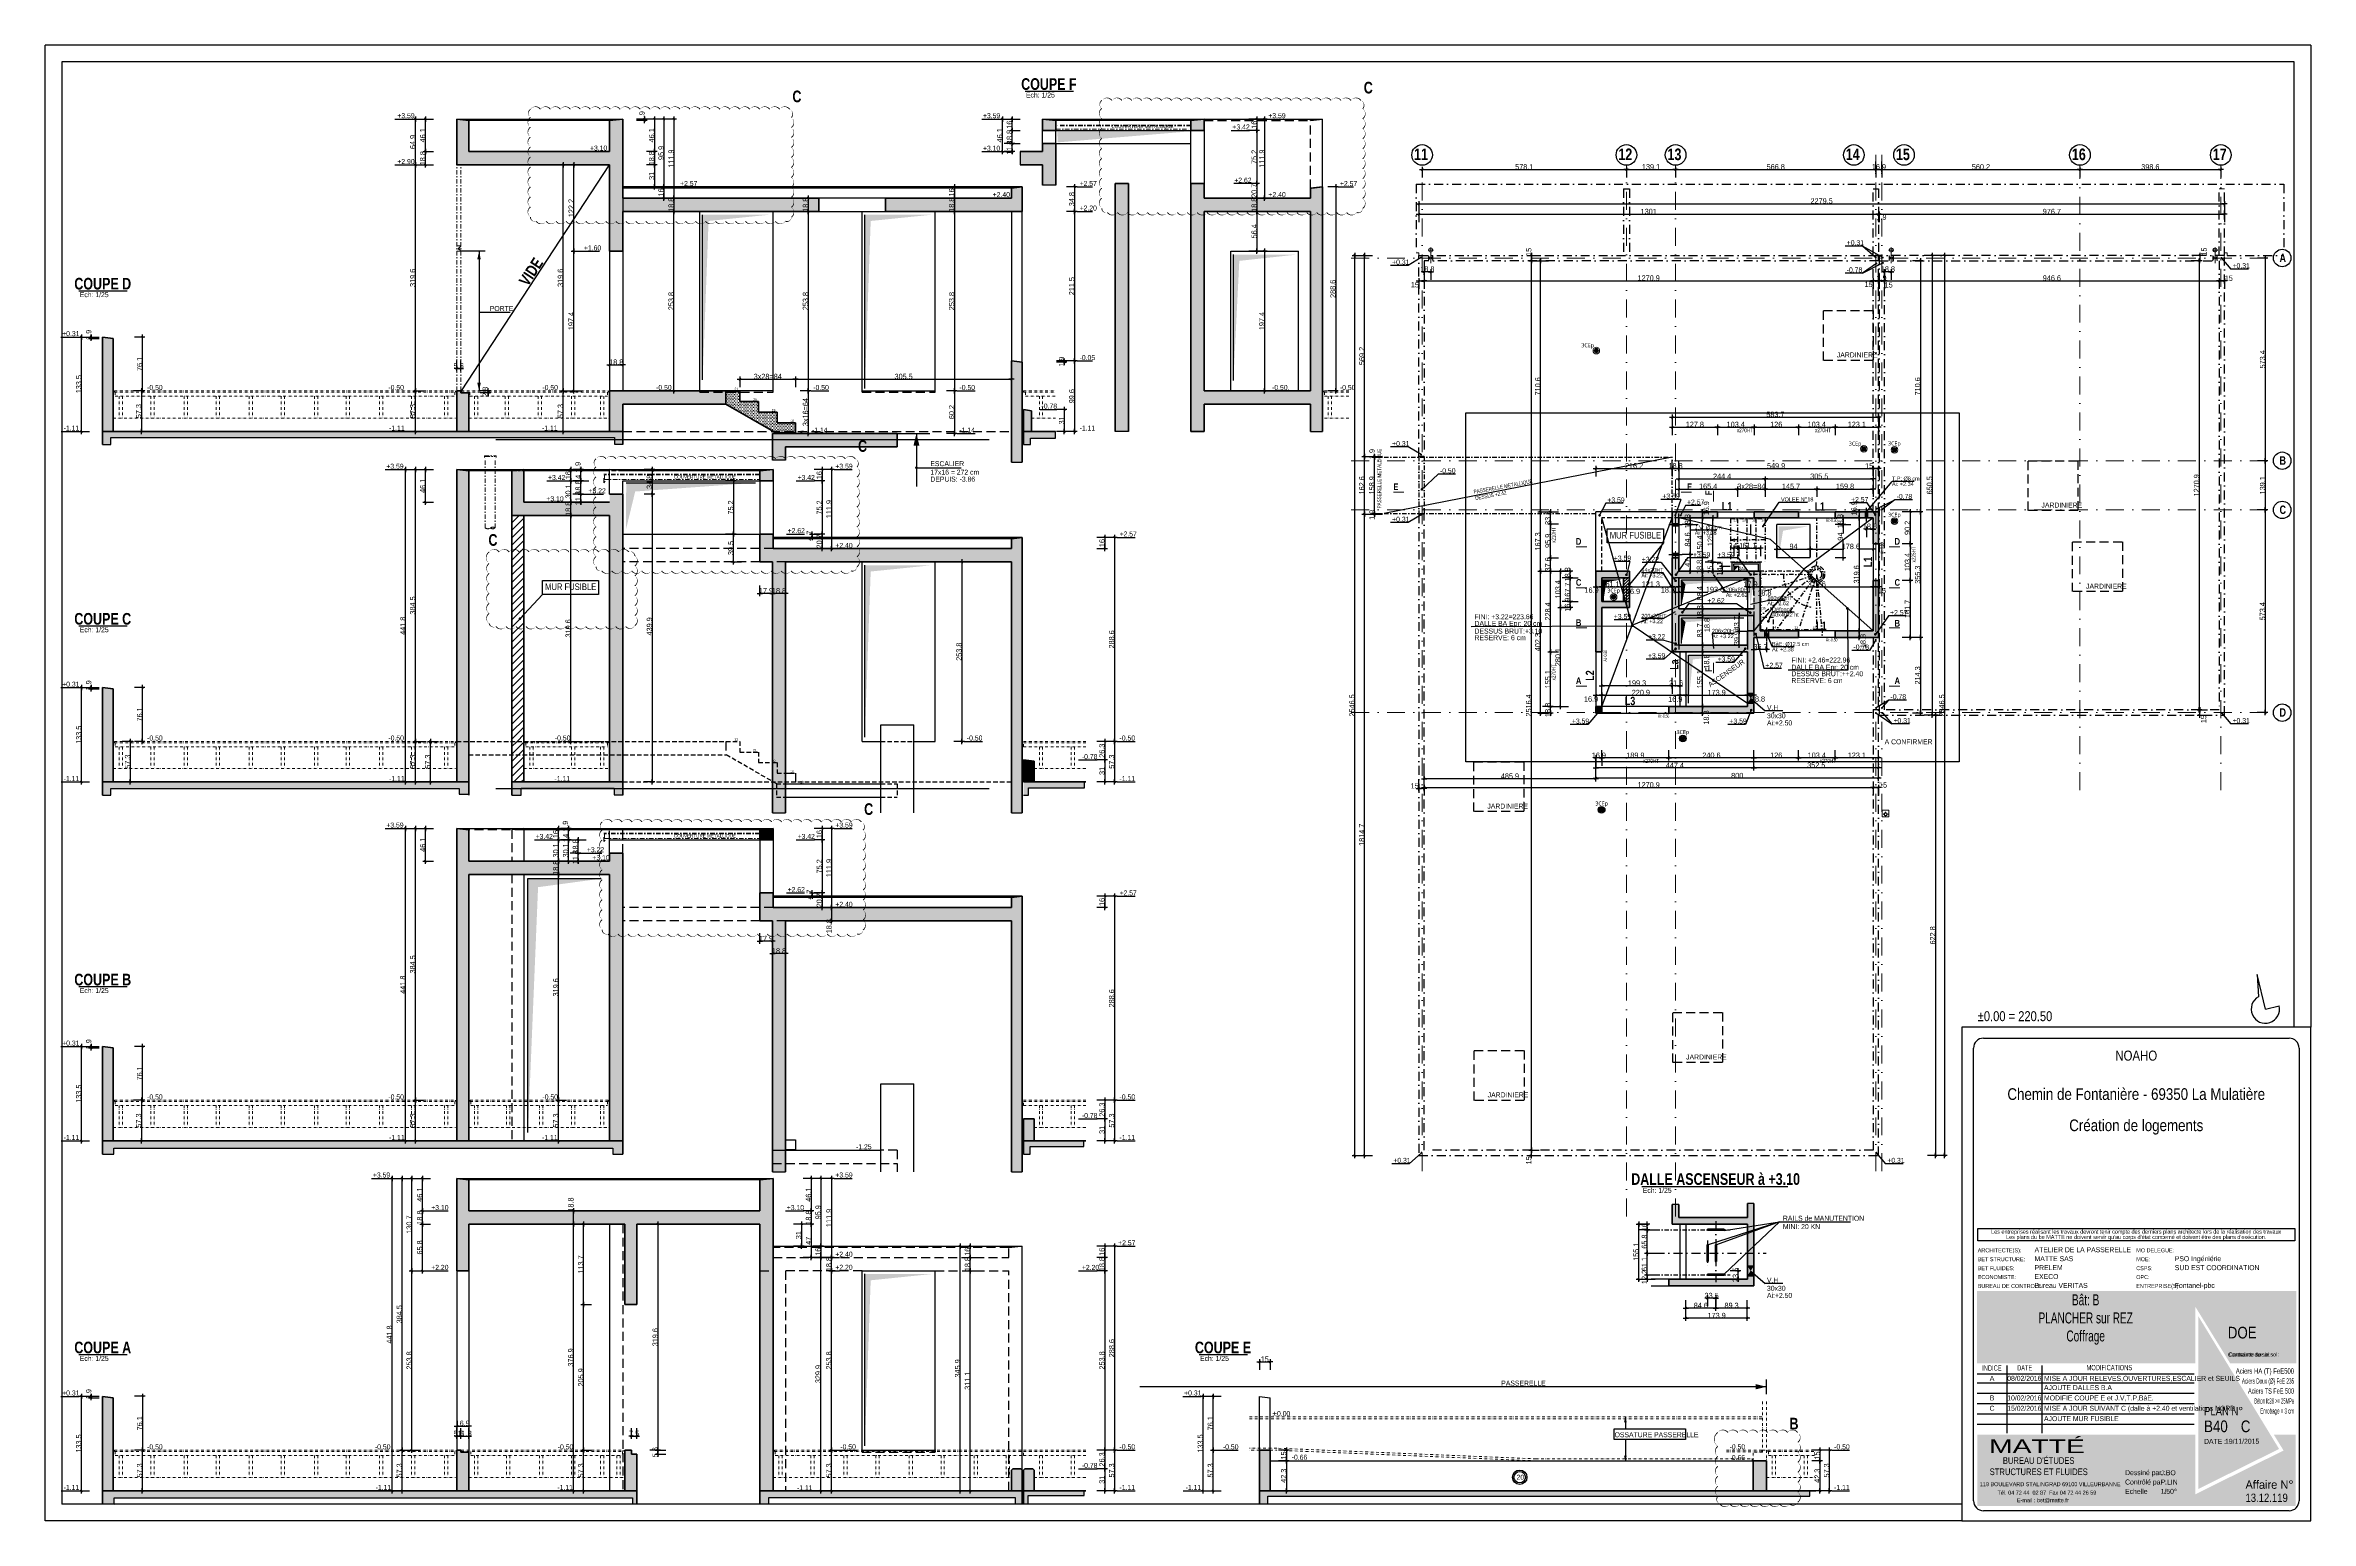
# Model space of a CAD drawing. Header units: millimetres. Extents: x 27344 to 33753, y -41751 to -37578.
import ezdxf
from ezdxf.enums import TextEntityAlignment as Align

# ---------------------------------------------------------------- set-up
doc = ezdxf.new("R2010")
doc.units = ezdxf.units.MM
doc.linetypes.add('CACHEX2', pattern=[19.05, 12.7, -6.35])
doc.linetypes.add('TIRETPTX2', pattern=[50.8, 25.4, -12.7, 0, -12.7])
for name, color, linetype in [('01-Cad  2', 1, 'Continuous'), ('01-cartouche', 7, 'Continuous'), ('01-cartouche-cage A', 7, 'Continuous'), ('01_cote_gen', 4, 'Continuous'), ('01_linteaux', 2, 'Continuous'), ('01_murs_sup', 2, 'CACHEX2'), ('01_poch_BN', 9, 'Continuous'), ('01_poch_murs', 253, 'Continuous'), ('01_poch_poteaux', 250, 'Continuous'), ('01_resv', 32, 'Continuous'), ('01_texte', 230, 'Continuous'), ('AA_COTES', 2, 'Continuous')]:
    doc.layers.add(name, color=color, linetype=linetype)
for name, color, linetype, lineweight in [('01_murs_coup', 5, 'Continuous', 60), ('01_tram_axes', 2, 'TIRETPTX2', 9), ('B Aménagement intérieur', 7, 'Continuous', 5), ('B Général', 7, 'Continuous', 5)]:
    doc.layers.add(name, color=color, linetype=linetype, lineweight=lineweight)
doc.styles.add('ARIAL NA', font='ARIALN.TTF')
doc.styles.add('cartouche', font='ARIALN.TTF', dxfattribs={"width": 0.01})
doc.styles.add('Eurostile', font='')
doc.styles.add('impact', font='impact.ttf')
doc.styles.add('MATTE_TXT', font='arial.ttf')
doc.styles.add('STYLE2', font='ARIALN.TTF')
doc.styles.add('stylemattecart', font='ARIALN.TTF')
doc.styles.add('Trebuchet MS (bold italic)', font='trebucbi.ttf')
doc.styles.get('Eurostile').set_extended_font_data('Eurostile')
doc.dimstyles.new('JB25', dxfattribs={"dimscale": 0.1, "dimtxt": 150, "dimasz": 15, "dimexe": 0.1, "dimexo": 0.1, "dimgap": 0.09, "dimtad": 1, "dimdec": 1, "dimlfac": 0.5, "dimdsep": 46, "dimtxsty": 'STYLE2', "dimblk1": 'BOND_G', "dimblk2": 'BOND_D', "dimsah": 1, "dimcen": 1.5, "dimdle": 0.01, "dimse1": 1, "dimse2": 1, "dimclrd": 4, "dimclre": 2, "dimclrt": 6, "dimazin": 2, "dimtfac": 2.333333, "dimtdec": 1, "dimtix": 1, "dimtmove": 2, "dimatfit": 3, "dimldrblk": 'BOND_G', "dimfxl": 1, "dimtolj": 1, "dimtzin": 0, "dimarcsym": 0})
doc.dimstyles.new('JB50', dxfattribs={"dimscale": 0.1, "dimtxt": 150, "dimasz": 15, "dimexe": 0.1, "dimexo": 0.1, "dimgap": 0.09, "dimtad": 1, "dimdec": 1, "dimdsep": 46, "dimtxsty": 'STYLE2', "dimblk1": 'BOND_G', "dimblk2": 'BOND_D', "dimsah": 1, "dimcen": 1.5, "dimdle": 0.01, "dimse1": 1, "dimse2": 1, "dimclrd": 4, "dimclre": 2, "dimclrt": 6, "dimazin": 2, "dimtfac": 2.333333, "dimtdec": 1, "dimtix": 1, "dimtmove": 2, "dimatfit": 3, "dimldrblk": 'BOND_G', "dimfxl": 1, "dimtolj": 1, "dimtzin": 0, "dimarcsym": 0})
pattern_1 = [(45, (9307.064, -2254.655), (-10.551801, 10.551801), [])]
pattern_2 = [(0, (9307.0643, -2254.655), (2.238375, 4.47675), [0, -4.47675])]

# ---------------------------------------------------------------- blocks, each defined once
blk = doc.blocks.new('BOND_G')
at = {"layer": 'AA_COTES', "color": 0}
for p, q in [((5, 0), (-5, 0)), ((1.8, 1.8), (-1.8, -1.8)), ((0, -5), (0, 15))]:
    blk.add_line(p, q, dxfattribs=at)
blk = doc.blocks.new('BOND_D')
at = {"layer": 'AA_COTES', "color": 0}
for p, q in [((5, 0), (-5, 0)), ((-1.8, -1.8), (1.8, 1.8)), ((0, 5), (0, -15))]:
    blk.add_line(p, q, dxfattribs=at)
blk = doc.blocks.new('*D3561')
at = {"layer": '01_poch_BN', "color": 4, "lineweight": -2, "ltscale": 0.1, "transparency": 16777216}
for p, q in [((28506.1, -41512.1), (28504.6, -41512.1)), ((28507.6, -41512.1), (28518.8, -41512.1)), ((28520.3, -41512.1), (28521.8, -41512.1))]:
    blk.add_line(p, q, dxfattribs=at)
at = {"layer": 'Defpoints', "color": 0, "ltscale": 0.1, "transparency": 16777216}
for p in [(28507.6, -41525.5), (28518.8, -41512.1), (28518.8, -41525.5)]:
    blk.add_point(p, dxfattribs=at)
at = {"layer": '01_poch_BN', "color": 4, "lineweight": -2, "ltscale": 0.1, "transparency": 16777216, "xscale": 1.5, "yscale": 1.5, "zscale": 1.5}
blk.add_blockref('BOND_G', (28507.6, -41512.1), dxfattribs=at)
at = {"layer": '01_poch_BN', "color": 4, "lineweight": -2, "ltscale": 0.1, "transparency": 16777216, "xscale": 1.5, "yscale": 1.5, "zscale": 1.5, "rotation": 180}
blk.add_blockref('BOND_D', (28518.8, -41512.1), dxfattribs=at)
at = {"layer": '01_poch_BN', "color": 6, "ltscale": 0.1, "transparency": 16777216, "insert": (28513.2, -41504.5), "char_height": 15, "attachment_point": 5, "style": 'STYLE2'}
blk.add_mtext('\\A1;5.6', dxfattribs=at)
blk = doc.blocks.new('*D3562')
at = {"layer": '01_poch_BN', "color": 4, "lineweight": -2, "ltscale": 0.1, "transparency": 16777216}
for p, q in [((28517.3, -41512.1), (28515.8, -41512.1)), ((28518.8, -41512.1), (28541.4, -41512.1)), ((28542.9, -41512.1), (28544.4, -41512.1))]:
    blk.add_line(p, q, dxfattribs=at)
at = {"layer": 'Defpoints', "color": 0, "ltscale": 0.1, "transparency": 16777216}
for p in [(28518.8, -41525.5), (28541.4, -41512.1), (28541.4, -41525.5)]:
    blk.add_point(p, dxfattribs=at)
at = {"layer": '01_poch_BN', "color": 4, "lineweight": -2, "ltscale": 0.1, "transparency": 16777216, "xscale": 1.5, "yscale": 1.5, "zscale": 1.5}
blk.add_blockref('BOND_G', (28518.8, -41512.1), dxfattribs=at)
at = {"layer": '01_poch_BN', "color": 4, "lineweight": -2, "ltscale": 0.1, "transparency": 16777216, "xscale": 1.5, "yscale": 1.5, "zscale": 1.5, "rotation": 180}
blk.add_blockref('BOND_D', (28541.4, -41512.1), dxfattribs=at)
at = {"layer": '01_poch_BN', "color": 6, "ltscale": 0.1, "transparency": 16777216, "insert": (28530.1, -41504.5), "char_height": 15, "attachment_point": 5, "style": 'STYLE2'}
blk.add_mtext('\\A1;11.3', dxfattribs=at)
blk = doc.blocks.new('*D3563')
at = {"layer": '01_poch_BN', "color": 4, "lineweight": -2, "ltscale": 0.1, "transparency": 16777216}
blk.add_line((28509.1, -41483.4), (28539.9, -41483.4), dxfattribs=at)
at = {"layer": 'Defpoints', "color": 0, "ltscale": 0.1, "transparency": 16777216}
for p in [(28507.6, -41523.9), (28541.4, -41483.4), (28541.4, -41523.9)]:
    blk.add_point(p, dxfattribs=at)
at = {"layer": '01_poch_BN', "color": 4, "lineweight": -2, "ltscale": 0.1, "transparency": 16777216, "xscale": 1.5, "yscale": 1.5, "zscale": 1.5, "rotation": 180}
blk.add_blockref('BOND_G', (28507.6, -41483.4), dxfattribs=at)
at = {"layer": '01_poch_BN', "color": 4, "lineweight": -2, "ltscale": 0.1, "transparency": 16777216, "xscale": 1.5, "yscale": 1.5, "zscale": 1.5}
blk.add_blockref('BOND_D', (28541.4, -41483.4), dxfattribs=at)
at = {"layer": '01_poch_BN', "color": 6, "ltscale": 0.1, "transparency": 16777216, "insert": (28524.5, -41475.8), "char_height": 15, "attachment_point": 5, "style": 'STYLE2'}
blk.add_mtext('\\A1;16.9', dxfattribs=at)
blk = doc.blocks.new('*D3564')
at = {"layer": '01_poch_BN', "color": 4, "lineweight": -2, "ltscale": 0.1, "transparency": 16777216}
blk.add_line((29482.6, -40914), (29482.6, -40973.1), dxfattribs=at)
at = {"layer": 'Defpoints', "color": 0, "ltscale": 0.1, "transparency": 16777216}
for p in [(29489.3, -40912.5), (29482.6, -40974.6), (29482.6, -40974.6)]:
    blk.add_point(p, dxfattribs=at)
at = {"layer": '01_poch_BN', "color": 4, "lineweight": -2, "ltscale": 0.1, "transparency": 16777216, "xscale": 1.5, "yscale": 1.5, "zscale": 1.5}
for name, p, rotation in [('BOND_G', (29482.6, -40912.5), 90), ('BOND_D', (29482.6, -40974.6), 270)]:
    blk.add_blockref(name, p, dxfattribs=dict(at, rotation=rotation))
at = {"layer": '01_poch_BN', "color": 6, "ltscale": 0.1, "transparency": 16777216, "insert": (29474.9, -40943.5), "char_height": 15, "attachment_point": 5, "rotation": 90, "style": 'STYLE2'}
blk.add_mtext('\\A1;31', dxfattribs=at)
blk = doc.blocks.new('*D3565')
at = {"layer": '01_poch_BN', "color": 4, "lineweight": -2, "ltscale": 0.1, "transparency": 16777216}
blk.add_line((29537.6, -40976.1), (29537.6, -41005), dxfattribs=at)
at = {"layer": 'Defpoints', "color": 0, "ltscale": 0.1, "transparency": 16777216}
for p in [(29516.5, -40974.6), (29516.5, -41006.5), (29537.6, -41006.5)]:
    blk.add_point(p, dxfattribs=at)
at = {"layer": '01_poch_BN', "color": 4, "lineweight": -2, "ltscale": 0.1, "transparency": 16777216, "xscale": 1.5, "yscale": 1.5, "zscale": 1.5}
for name, p, rotation in [('BOND_G', (29537.6, -40974.6), 90), ('BOND_D', (29537.6, -41006.5), 270)]:
    blk.add_blockref(name, p, dxfattribs=dict(at, rotation=rotation))
at = {"layer": '01_poch_BN', "color": 6, "ltscale": 0.1, "transparency": 16777216, "insert": (29530, -40990.5), "char_height": 15, "attachment_point": 5, "rotation": 90, "style": 'STYLE2'}
blk.add_mtext('\\A1;16', dxfattribs=at)
blk = doc.blocks.new('*D3700')
at = {"layer": '01_poch_BN', "color": 4, "lineweight": -2, "ltscale": 0.1, "transparency": 16777216}
blk.add_line((30368.3, -40976.1), (30368.3, -41550.2), dxfattribs=at)
at = {"layer": 'Defpoints', "color": 0, "ltscale": 0.1, "transparency": 16777216}
for p in [(30107.5, -40974.6), (30361.2, -41551.7), (30368.3, -41551.7)]:
    blk.add_point(p, dxfattribs=at)
at = {"layer": '01_poch_BN', "color": 4, "lineweight": -2, "ltscale": 0.1, "transparency": 16777216, "xscale": 1.5, "yscale": 1.5, "zscale": 1.5}
for name, p, rotation in [('BOND_G', (30368.3, -40974.6), 90), ('BOND_D', (30368.3, -41551.7), 270)]:
    blk.add_blockref(name, p, dxfattribs=dict(at, rotation=rotation))
at = {"layer": '01_poch_BN', "color": 6, "ltscale": 0.1, "transparency": 16777216, "insert": (30360.6, -41263.1), "char_height": 15, "attachment_point": 5, "rotation": 90, "style": 'STYLE2'}
blk.add_mtext('\\A1;288.6', dxfattribs=at)
blk = doc.blocks.new('*D3701')
at = {"layer": '01_poch_BN', "color": 4, "lineweight": -2, "ltscale": 0.1, "transparency": 16777216}
blk.add_line((30340.8, -40976.1), (30340.8, -41005), dxfattribs=at)
at = {"layer": 'Defpoints', "color": 0, "ltscale": 0.1, "transparency": 16777216}
for p in [(30048.6, -40974.6), (30048.6, -41006.5), (30340.8, -41006.5)]:
    blk.add_point(p, dxfattribs=at)
at = {"layer": '01_poch_BN', "color": 4, "lineweight": -2, "ltscale": 0.1, "transparency": 16777216, "xscale": 1.5, "yscale": 1.5, "zscale": 1.5}
for name, p, rotation in [('BOND_G', (30340.8, -40974.6), 90), ('BOND_D', (30340.8, -41006.5), 270)]:
    blk.add_blockref(name, p, dxfattribs=dict(at, rotation=rotation))
at = {"layer": '01_poch_BN', "color": 6, "ltscale": 0.1, "transparency": 16777216, "insert": (30333.2, -40990.5), "char_height": 15, "attachment_point": 5, "rotation": 90, "style": 'STYLE2'}
blk.add_mtext('\\A1;16', dxfattribs=at)
blk = doc.blocks.new('*D3702')
at = {"layer": '01_poch_BN', "color": 4, "lineweight": -2, "ltscale": 0.1, "transparency": 16777216}
blk.add_line((30340.8, -41008), (30340.8, -41042.6), dxfattribs=at)
at = {"layer": 'Defpoints', "color": 0, "ltscale": 0.1, "transparency": 16777216}
for p in [(29987.7, -41006.5), (29987.7, -41044.1), (30340.8, -41044.1)]:
    blk.add_point(p, dxfattribs=at)
at = {"layer": '01_poch_BN', "color": 4, "lineweight": -2, "ltscale": 0.1, "transparency": 16777216, "xscale": 1.5, "yscale": 1.5, "zscale": 1.5}
for name, p, rotation in [('BOND_G', (30340.8, -41006.5), 90), ('BOND_D', (30340.8, -41044.1), 270)]:
    blk.add_blockref(name, p, dxfattribs=dict(at, rotation=rotation))
at = {"layer": '01_poch_BN', "color": 6, "ltscale": 0.1, "transparency": 16777216, "insert": (30333.2, -41025.3), "char_height": 15, "attachment_point": 5, "rotation": 90, "style": 'STYLE2'}
blk.add_mtext('\\A1;18.8', dxfattribs=at)
blk = doc.blocks.new('*D3566')
at = {"layer": '01_poch_BN', "color": 4, "lineweight": -2, "ltscale": 0.1, "transparency": 16777216}
blk.add_line((30340.8, -41045.6), (30340.8, -41550.2), dxfattribs=at)
at = {"layer": 'Defpoints', "color": 0, "ltscale": 0.1, "transparency": 16777216}
for p in [(30319.7, -41044.1), (30319.7, -41551.7), (30340.8, -41551.7)]:
    blk.add_point(p, dxfattribs=at)
at = {"layer": '01_poch_BN', "color": 4, "lineweight": -2, "ltscale": 0.1, "transparency": 16777216, "xscale": 1.5, "yscale": 1.5, "zscale": 1.5}
for name, p, rotation in [('BOND_G', (30340.8, -41044.1), 90), ('BOND_D', (30340.8, -41551.7), 270)]:
    blk.add_blockref(name, p, dxfattribs=dict(at, rotation=rotation))
at = {"layer": '01_poch_BN', "color": 6, "ltscale": 0.1, "transparency": 16777216, "insert": (30333.2, -41297.9), "char_height": 15, "attachment_point": 5, "rotation": 90, "style": 'STYLE2'}
blk.add_mtext('\\A1;253.8', dxfattribs=at)
blk = doc.blocks.new('*D3703')
at = {"layer": '01_poch_BN', "color": 4, "lineweight": -2, "ltscale": 0.1, "transparency": 16777216}
blk.add_line((29932.3, -41664.9), (29932.3, -40976.1), dxfattribs=at)
at = {"layer": 'Defpoints', "color": 0, "ltscale": 0.1, "transparency": 16777216}
for p in [(29932.3, -40974.6), (29991.4, -40974.6), (29991.4, -41666.4)]:
    blk.add_point(p, dxfattribs=at)
at = {"layer": '01_poch_BN', "color": 4, "lineweight": -2, "ltscale": 0.1, "transparency": 16777216, "xscale": 1.5, "yscale": 1.5, "zscale": 1.5}
for name, p, rotation in [('BOND_D', (29932.3, -40974.6), 90), ('BOND_G', (29932.3, -41666.4), 270)]:
    blk.add_blockref(name, p, dxfattribs=dict(at, rotation=rotation))
at = {"layer": '01_poch_BN', "color": 6, "ltscale": 0.1, "transparency": 16777216, "insert": (29924.7, -41320.5), "char_height": 15, "attachment_point": 5, "rotation": 90, "style": 'STYLE2'}
blk.add_mtext('\\A1;345.9', dxfattribs=at)
blk = doc.blocks.new('*D3704')
at = {"layer": '01_poch_BN', "color": 4, "lineweight": -2, "ltscale": 0.1, "transparency": 16777216}
blk.add_line((29960, -41664.9), (29960, -41045.6), dxfattribs=at)
at = {"layer": 'Defpoints', "color": 0, "ltscale": 0.1, "transparency": 16777216}
for p in [(29960, -41044.1), (30013.6, -41044.1), (29991.4, -41666.4)]:
    blk.add_point(p, dxfattribs=at)
at = {"layer": '01_poch_BN', "color": 4, "lineweight": -2, "ltscale": 0.1, "transparency": 16777216, "xscale": 1.5, "yscale": 1.5, "zscale": 1.5}
for name, p, rotation in [('BOND_D', (29960, -41044.1), 90), ('BOND_G', (29960, -41666.4), 270)]:
    blk.add_blockref(name, p, dxfattribs=dict(at, rotation=rotation))
at = {"layer": '01_poch_BN', "color": 6, "ltscale": 0.1, "transparency": 16777216, "insert": (29952.4, -41355.3), "char_height": 15, "attachment_point": 5, "rotation": 90, "style": 'STYLE2'}
blk.add_mtext('\\A1;311.1', dxfattribs=at)
blk = doc.blocks.new('*D3705')
at = {"layer": '01_poch_BN', "color": 4, "lineweight": -2, "ltscale": 0.1, "transparency": 16777216}
blk.add_line((29960, -41042.6), (29960, -41008), dxfattribs=at)
at = {"layer": 'Defpoints', "color": 0, "ltscale": 0.1, "transparency": 16777216}
for p in [(29960, -41006.5), (30015.4, -41006.5), (30013.6, -41044.1)]:
    blk.add_point(p, dxfattribs=at)
at = {"layer": '01_poch_BN', "color": 4, "lineweight": -2, "ltscale": 0.1, "transparency": 16777216, "xscale": 1.5, "yscale": 1.5, "zscale": 1.5}
for name, p, rotation in [('BOND_D', (29960, -41006.5), 90), ('BOND_G', (29960, -41044.1), 270)]:
    blk.add_blockref(name, p, dxfattribs=dict(at, rotation=rotation))
at = {"layer": '01_poch_BN', "color": 6, "ltscale": 0.1, "transparency": 16777216, "insert": (29952.4, -41025.3), "char_height": 15, "attachment_point": 5, "rotation": 90, "style": 'STYLE2'}
blk.add_mtext('\\A1;18.8', dxfattribs=at)
blk = doc.blocks.new('*D3706')
at = {"layer": '01_poch_BN', "color": 4, "lineweight": -2, "ltscale": 0.1, "transparency": 16777216}
blk.add_line((29960, -41005), (29960, -40976.1), dxfattribs=at)
at = {"layer": 'Defpoints', "color": 0, "ltscale": 0.1, "transparency": 16777216}
for p in [(29960, -40974.6), (30011.8, -40974.6), (30015.4, -41006.5)]:
    blk.add_point(p, dxfattribs=at)
at = {"layer": '01_poch_BN', "color": 4, "lineweight": -2, "ltscale": 0.1, "transparency": 16777216, "xscale": 1.5, "yscale": 1.5, "zscale": 1.5}
for name, p, rotation in [('BOND_D', (29960, -40974.6), 90), ('BOND_G', (29960, -41006.5), 270)]:
    blk.add_blockref(name, p, dxfattribs=dict(at, rotation=rotation))
at = {"layer": '01_poch_BN', "color": 6, "ltscale": 0.1, "transparency": 16777216, "insert": (29952.4, -40990.5), "char_height": 15, "attachment_point": 5, "rotation": 90, "style": 'STYLE2'}
blk.add_mtext('\\A1;16', dxfattribs=at)
blk = doc.blocks.new('*D3707')
at = {"layer": '01_poch_BN', "color": 4, "lineweight": -2, "ltscale": 0.1, "transparency": 16777216}
blk.add_line((29537.6, -40784.3), (29537.6, -40973.1), dxfattribs=at)
at = {"layer": 'Defpoints', "color": 0, "ltscale": 0.1, "transparency": 16777216}
for p in [(29547, -40782.8), (29537.6, -40974.6), (29555.5, -40974.6)]:
    blk.add_point(p, dxfattribs=at)
at = {"layer": '01_poch_BN', "color": 4, "lineweight": -2, "ltscale": 0.1, "transparency": 16777216, "xscale": 1.5, "yscale": 1.5, "zscale": 1.5}
for name, p, rotation in [('BOND_G', (29537.6, -40782.8), 90), ('BOND_D', (29537.6, -40974.6), 270)]:
    blk.add_blockref(name, p, dxfattribs=dict(at, rotation=rotation))
at = {"layer": '01_poch_BN', "color": 6, "ltscale": 0.1, "transparency": 16777216, "insert": (29530, -40878.7), "char_height": 15, "attachment_point": 5, "rotation": 90, "style": 'STYLE2'}
blk.add_mtext('\\A1;95.9', dxfattribs=at)
blk = doc.blocks.new('*D3567')
at = {"layer": '01_poch_BN', "color": 4, "lineweight": -2, "ltscale": 0.1, "transparency": 16777216}
blk.add_line((32136.3, -39272.9), (32136.3, -39236), dxfattribs=at)
at = {"layer": 'Defpoints', "color": 0, "ltscale": 0.1, "transparency": 16777216}
for p in [(32136.3, -39234.5), (32162.1, -39274.4), (32179.1, -39234.5)]:
    blk.add_point(p, dxfattribs=at)
at = {"layer": '01_poch_BN', "color": 4, "lineweight": -2, "ltscale": 0.1, "transparency": 16777216, "xscale": 1.5, "yscale": 1.5, "zscale": 1.5}
for name, p, rotation in [('BOND_D', (32136.3, -39234.5), 90), ('BOND_G', (32136.3, -39274.4), 270)]:
    blk.add_blockref(name, p, dxfattribs=dict(at, rotation=rotation))
at = {"layer": '01_poch_BN', "color": 6, "ltscale": 0.1, "transparency": 16777216, "insert": (32128.7, -39254.5), "char_height": 15, "attachment_point": 5, "rotation": 90, "style": 'STYLE2'}
blk.add_mtext('\\A1;39.9', dxfattribs=at)
blk = doc.blocks.new('*D3568')
at = {"layer": '01_poch_BN', "color": 4, "lineweight": -2, "ltscale": 0.1, "transparency": 16777216}
blk.add_line((32136.3, -39233), (32136.3, -39192.3), dxfattribs=at)
at = {"layer": 'Defpoints', "color": 0, "ltscale": 0.1, "transparency": 16777216}
for p in [(32136.3, -39190.8), (32143.4, -39190.8), (32143.4, -39234.5)]:
    blk.add_point(p, dxfattribs=at)
at = {"layer": '01_poch_BN', "color": 4, "lineweight": -2, "ltscale": 0.1, "transparency": 16777216, "xscale": 1.5, "yscale": 1.5, "zscale": 1.5}
for name, p, rotation in [('BOND_D', (32136.3, -39190.8), 90), ('BOND_G', (32136.3, -39234.5), 270)]:
    blk.add_blockref(name, p, dxfattribs=dict(at, rotation=rotation))
at = {"layer": '01_poch_BN', "color": 6, "ltscale": 0.1, "transparency": 16777216, "insert": (32128.7, -39212.6), "char_height": 15, "attachment_point": 5, "rotation": 90, "style": 'STYLE2'}
blk.add_mtext('\\A1;43.7', dxfattribs=at)
blk = doc.blocks.new('*D3600')
at = {"layer": '01_poch_BN', "color": 4, "lineweight": -2, "ltscale": 0.1, "transparency": 16777216}
for p, q in [((31997.5, -38912.9), (31997.5, -38911.4)), ((31997.5, -38914.4), (31997.5, -38933.2)), ((31997.5, -38934.7), (31997.5, -38936.2))]:
    blk.add_line(p, q, dxfattribs=at)
at = {"layer": 'Defpoints', "color": 0, "ltscale": 0.1, "transparency": 16777216}
for p in [(31740.6, -38933.2), (31990.2, -38914.4), (31997.5, -38933.2)]:
    blk.add_point(p, dxfattribs=at)
at = {"layer": '01_poch_BN', "color": 4, "lineweight": -2, "ltscale": 0.1, "transparency": 16777216, "xscale": 1.5, "yscale": 1.5, "zscale": 1.5}
for name, p, rotation in [('BOND_G', (31997.5, -38914.4), 270), ('BOND_D', (31997.5, -38933.2), 90)]:
    blk.add_blockref(name, p, dxfattribs=dict(at, rotation=rotation))
at = {"layer": '01_poch_BN', "color": 6, "ltscale": 0.1, "transparency": 16777216, "insert": (31989.8, -38923.8), "char_height": 15, "attachment_point": 5, "rotation": 90, "style": 'STYLE2'}
blk.add_mtext('\\A1;18.8', dxfattribs=at)
blk = doc.blocks.new('*D3601')
at = {"layer": '01_poch_BN', "color": 4, "lineweight": -2, "ltscale": 0.1, "transparency": 16777216}
blk.add_line((31997.5, -38934.7), (31997.5, -39016.3), dxfattribs=at)
at = {"layer": 'Defpoints', "color": 0, "ltscale": 0.1, "transparency": 16777216}
for p in [(31981.3, -38933.2), (31953, -39017.8), (31997.5, -39017.8)]:
    blk.add_point(p, dxfattribs=at)
at = {"layer": '01_poch_BN', "color": 4, "lineweight": -2, "ltscale": 0.1, "transparency": 16777216, "xscale": 1.5, "yscale": 1.5, "zscale": 1.5}
for name, p, rotation in [('BOND_G', (31997.5, -38933.2), 90), ('BOND_D', (31997.5, -39017.8), 270)]:
    blk.add_blockref(name, p, dxfattribs=dict(at, rotation=rotation))
at = {"layer": '01_poch_BN', "color": 6, "ltscale": 0.1, "transparency": 16777216, "insert": (31989.8, -38975.5), "char_height": 15, "attachment_point": 5, "rotation": 90, "style": 'STYLE2'}
blk.add_mtext('\\A1;84.6', dxfattribs=at)
blk = doc.blocks.new('*D3602')
at = {"layer": '01_poch_BN', "color": 4, "lineweight": -2, "ltscale": 0.1, "transparency": 16777216}
blk.add_line((31997.5, -39019.3), (31997.5, -39063.3), dxfattribs=at)
at = {"layer": 'Defpoints', "color": 0, "ltscale": 0.1, "transparency": 16777216}
for p in [(31985.6, -39017.8), (31963.5, -39064.8), (31997.5, -39064.8)]:
    blk.add_point(p, dxfattribs=at)
at = {"layer": '01_poch_BN', "color": 4, "lineweight": -2, "ltscale": 0.1, "transparency": 16777216, "xscale": 1.5, "yscale": 1.5, "zscale": 1.5}
for name, p, rotation in [('BOND_G', (31997.5, -39017.8), 90), ('BOND_D', (31997.5, -39064.8), 270)]:
    blk.add_blockref(name, p, dxfattribs=dict(at, rotation=rotation))
at = {"layer": '01_poch_BN', "color": 6, "ltscale": 0.1, "transparency": 16777216, "insert": (31990, -39041.3), "char_height": 15, "attachment_point": 5, "rotation": 90, "style": 'STYLE2'}
blk.add_mtext('\\A1;47', dxfattribs=at)
blk = doc.blocks.new('*D3764')
at = {"layer": '01_poch_BN', "color": 4, "lineweight": -2, "ltscale": 0.1, "transparency": 16777216}
blk.add_line((32213, -39286.6), (32179.3, -39286.6), dxfattribs=at)
at = {"layer": 'Defpoints', "color": 0, "ltscale": 0.1, "transparency": 16777216}
for p in [(32214.5, -39224.8), (32177.8, -39248.3), (32177.8, -39286.6)]:
    blk.add_point(p, dxfattribs=at)
at = {"layer": '01_poch_BN', "color": 4, "lineweight": -2, "ltscale": 0.1, "transparency": 16777216, "xscale": 1.5, "yscale": 1.5, "zscale": 1.5, "rotation": 180}
blk.add_blockref('BOND_D', (32177.8, -39286.6), dxfattribs=at)
at = {"layer": '01_poch_BN', "color": 4, "lineweight": -2, "ltscale": 0.1, "transparency": 16777216, "xscale": 1.5, "yscale": 1.5, "zscale": 1.5}
blk.add_blockref('BOND_G', (32214.5, -39286.6), dxfattribs=at)
at = {"layer": '01_poch_BN', "color": 6, "ltscale": 0.1, "transparency": 16777216, "insert": (32196.2, -39278.9), "char_height": 15, "attachment_point": 5, "style": 'STYLE2'}
blk.add_mtext('\\A1;36.7', dxfattribs=at)
blk = doc.blocks.new('*D3603')
at = {"layer": '01_poch_BN', "color": 4, "lineweight": -2, "ltscale": 0.1, "transparency": 16777216}
blk.add_line((31573.8, -39063.3), (31573.8, -38899), dxfattribs=at)
at = {"layer": 'Defpoints', "color": 0, "ltscale": 0.1, "transparency": 16777216}
for p in [(31573.8, -38897.5), (31609.3, -38897.5), (31595.2, -39064.8)]:
    blk.add_point(p, dxfattribs=at)
at = {"layer": '01_poch_BN', "color": 4, "lineweight": -2, "ltscale": 0.1, "transparency": 16777216, "xscale": 1.5, "yscale": 1.5, "zscale": 1.5}
for name, p, rotation in [('BOND_D', (31573.8, -38897.5), 90), ('BOND_G', (31573.8, -39064.8), 270)]:
    blk.add_blockref(name, p, dxfattribs=dict(at, rotation=rotation))
at = {"layer": '01_poch_BN', "color": 6, "ltscale": 0.1, "transparency": 16777216, "insert": (31566.1, -38981.1), "char_height": 15, "attachment_point": 5, "rotation": 90, "style": 'STYLE2'}
blk.add_mtext('\\A1;167.3', dxfattribs=at)
blk = doc.blocks.new('EP')
at = {"layer": 'B Général', "color": 7, "linetype": 'Continuous', "lineweight": 5}
for p, q in [((-7.5, 0), (-2.5, 0)), ((0, 7.5), (0, 2.5)), ((7.5, 0), (2.5, 0)), ((0, -7.5), (0, -2.5))]:
    blk.add_line(p, q, dxfattribs=at)
at = {"layer": 'B Général', "color": 7, "linetype": 'Continuous', "lineweight": 5, "flags": 128}
for points in [[(-5, 0, -1), (5, 0, -1)], [(-4.3, 0, -1), (4.3, 0, -1)]]:
    blk.add_lwpolyline(points, format="xyb", close=True, dxfattribs=at)
blk = doc.blocks.new('cartstruc')
at = {"layer": '01-cartouche-cage A', "linetype": 'Continuous'}
h = blk.add_hatch(color=9, dxfattribs=at)
h.dxf.hatch_style = 2
h.paths.add_polyline_path([(-43.6, 691.3), (-1004.8, 691.3), (-1004.8, 473.8), (-347.3, 473.8), (-347.3, 644.1), (-242.5, 473.8), (-43.6, 473.8)])
h.paths.add_polyline_path([(-951, 670.1), (-407.9, 670.1), (-407.9, 498.5), (-951, 498.5)], flags=24)
h.paths.add_polyline_path([(-223.9, 590.8), (-105, 590.8), (-105, 608.8), (-223.9, 608.8)], flags=24)
h.paths.add_polyline_path([(-224.7, 609.7), (-105.7, 609.7), (-105.7, 627.7), (-224.7, 627.7)], flags=24)
h.paths.add_polyline_path([(-226.3, 624.9), (-64.8, 624.9), (-64.8, 652.4), (-226.3, 652.4)], flags=24)
h.paths.add_polyline_path([(-226.3, 646.9), (-85, 646.9), (-85, 674.3), (-226.3, 674.3)], flags=24)
h = blk.add_hatch(color=1, dxfattribs=at)
h.dxf.hatch_style = 2
h.paths.add_polyline_path([(-338.4, 615.7), (-338.4, 95.5), (-95.1, 215.8)])
h.paths.add_polyline_path([(-318.9, 264.4), (-190.8, 265.4), (-191.1, 303.5), (-319.2, 302.5)], flags=24)
h.paths.add_polyline_path([(-326.5, 202.5), (-70.2, 203.9), (-70.5, 265.1), (-326.9, 263.8)], flags=9)
h = blk.add_hatch(color=8, dxfattribs=at)
h.dxf.hatch_style = 2
h.paths.add_polyline_path([(-45, 258.5), (-110.7, 258.5), (-81.6, 211.1), (-347.1, 79.6), (-347.1, 258.5), (-1003.4, 258.5), (-1003.4, 43.7), (-45, 43.7)])
h.paths.add_polyline_path([(-202.1, 89.1), (-60, 89.1), (-60, 127.9), (-202.1, 127.9)], flags=24)
h.paths.add_polyline_path([(-999.3, 201), (-637.8, 201), (-637.8, 47), (-999.3, 47)], flags=24)
h.paths.add_polyline_path([(-978.3, 193.3), (-435, 193.3), (-435, 254.8), (-978.3, 254.8)], flags=24)
h.paths.add_polyline_path([(-559.9, 135.5), (-504.8, 135.5), (-504.8, 166.4), (-559.9, 166.4)], flags=24)
h.paths.add_polyline_path([(-203.2, 50.3), (-56.6, 50.3), (-56.6, 88.6), (-203.2, 88.6)], flags=24)
h.paths.add_polyline_path([(-457.1, 55), (-402.4, 55), (-402.4, 85.9), (-457.1, 85.9)], flags=24)
h.paths.add_polyline_path([(-458.8, 92.7), (-404.1, 92.7), (-404.1, 123.6), (-458.8, 123.6)], flags=24)
h.paths.add_polyline_path([(-557.8, 55.3), (-498.9, 55.3), (-498.9, 86.2), (-557.8, 86.2)], flags=24)
h.paths.add_polyline_path([(-550.6, 93.7), (-498.3, 93.7), (-498.3, 124.6), (-550.6, 124.6)], flags=24)
h.paths.add_polyline_path([(-459.9, 172.5), (-408.3, 172.5), (-408.3, 203.4), (-459.9, 203.4)], flags=24)
h.paths.add_polyline_path([(-547.6, 175), (-500.7, 175), (-500.7, 205.9), (-547.6, 205.9)], flags=24)
h.paths.add_polyline_path([(-562.3, 213.8), (-499.3, 213.8), (-499.3, 244.7), (-562.3, 244.7)], flags=8)
h.paths.add_polyline_path([(-458.6, 213), (-411.3, 213), (-411.3, 243.9), (-458.6, 243.9)], flags=24)
h.paths.add_polyline_path([(-457.7, 133.4), (-405.4, 133.4), (-405.4, 164.4), (-457.7, 164.4)], flags=24)
for p, q in [((0, 1485), (-1050, 1485)), ((-1050, 1485), (-1050, 0)), ((0, 0), (0, 1485)), ((-1050, 0), (0, 0))]:
    blk.add_line(p, q, dxfattribs=at)
at = {"layer": '01-cartouche-cage A', "color": 7, "linetype": 'Continuous'}
for p, q in [((-985, 1452), (-65, 1452)), ((-1015, 60), (-1015, 1422)), ((-35, 1422), (-35, 292.1)), ((-35, 292.1), (-35, 60)), ((-65, 30), (-985, 30))]:
    blk.add_line(p, q, dxfattribs=at)
at = {"layer": '01-cartouche-cage A', "color": 7}
for p, q in [((-1002.2, 879.3), (-48.1, 879.3)), ((-1002.2, 842.3), (-1002.2, 879.3)), ((-48.1, 842.3), (-1002.2, 842.3)), ((-48.1, 879.3), (-48.1, 842.3))]:
    blk.add_line(p, q, dxfattribs=at)
at = {"layer": '01-cartouche-cage A', "color": 8}
for p, q in [((-1003.6, 442.3), (-351, 442.3)), ((-1003.6, 414.4), (-351, 414.4)), ((-914.7, 466.6), (-914.7, 263.2)), ((-809.1, 466.6), (-809.1, 263.2)), ((-1003.6, 383.3), (-351, 383.3)), ((-1003.6, 352.2), (-351, 352.2)), ((-1003.6, 321.1), (-351, 321.1)), ((-1003.6, 290), (-351, 290))]:
    blk.add_line(p, q, dxfattribs=at)
at = {"layer": '01-cartouche-cage A', "color": 7, "linetype": 'Continuous'}
for centre, start, end in [((-985, 1422), 90, 180), ((-65, 1422), 0, 90), ((-985, 60), 180, 270), ((-65, 60), 270, 0)]:
    blk.add_arc(centre, 30, start, end, dxfattribs=at)
at = {"layer": '01-cartouche-cage A', "color": 8, "style": 'cartouche'}
for s, p in [('ARCHITECTE(S):', (-1002.2, 807.7)), ('MO DELEGUE:', (-525.1, 807.7)), ('BET STRUCTURE:', (-1002.2, 780.9)), ('BET FLUIDES:', (-1002.2, 753.9)), ('CSPS:', (-525.1, 753.9)), ('MOE:', (-525.1, 780.9)), ('ECONOMISTE:', (-1002.2, 727.1)), ('BUREAU DE CONTROLE:', (-1002.2, 700.3)), ('OPC:', (-525.1, 727.1)), ('ENTREPRISE(S):', (-525.1, 700.3))]:
    blk.add_text(s, height=12, dxfattribs=at).set_placement(p)
at = {"layer": '01-cartouche-cage A', "color": 7, "style": 'stylemattecart'}
for s, p in [('Les entreprises réalisant les travaux devront tenir compte des derniers plans architecte lors de la réalisation des travaux', (-525.1, 869.8)), ("Les plans du be MATTE ne doivent servir qu'au corps d'état concerné et doivent être des plans d'exécution.", (-525.1, 853.7))]:
    blk.add_text(s, height=12, dxfattribs=at).set_placement(p, align=Align.MIDDLE_CENTER)
for s, height, p in [('Contrainte de sol:', 12, (-249.5, 493.8)), ('Contrainte sur le sol:', 12, (-246.5, 494.4)), ('Dessiné par :', 15, (-558.6, 137)), ('119 BOULEVARD STALINGRAD 69100 VILLEURBANNE', 12, (-995.8, 103.8)), ('Tél. 04 72 44  02 87  Fax 04 72 44 26 59', 12, (-942.6, 78.4)), ('E-mail : bet@matte.fr', 12, (-884.2, 55.6)), ('Contrôlé par :', 15, (-558.6, 108.9)), ('Echelle         :', 15, (-558.6, 80.8))]:
    blk.add_text(s, height=height, dxfattribs=at).set_placement(p)
for s, height, width, p, p2 in [('INDICE', 16, 0.941138, (-988.7, 451.3), (-930.3, 451.3)), ('DATE', 16, 0.922192, (-883.4, 452), (-838.3, 452)), ('MODIFICATIONS', 16, 0.943218, (-674.7, 452.8), (-537.3, 452.8)), ('Aciers HA (T) FeE500', 16, 0.978863, (-225.4, 442.3), (-49.9, 442.3)), ('Aciers Doux (Ø) FeE 235', 16, 0.76709, (-207, 412.3), (-49.9, 412.3)), ('Aciers TS FeE 500', 16, 0.901377, (-188.6, 382.3), (-49.9, 382.3)), ('Béton fc28 >= 25MPa', 16, 0.678142, (-170.1, 352.3), (-49.9, 352.3)), ('Enrobage = 3 cm', 16, 0.726904, (-151.7, 322.3), (-49.9, 322.3)), ('Affaire N°', 25, 1.15762, (-196.3, 96), (-51.1, 96))]:
    blk.add_text(s, height=height, dxfattribs=dict(at, width=width)).set_placement(p, p2, align=Align.FIT)
at = {"layer": '01-cartouche-cage A', "color": 255, "style": 'stylemattecart'}
for s, height, p in [('PLAN N°', 25, (-321, 317.2)), ('DATE :', 15, (-321, 231.2)), ('STRUCTURES ET FLUIDES', 20, (-966.1, 137.2)), ("BUREAU D'ÉTUDES", 20, (-926.6, 170.9))]:
    blk.add_text(s, height=height, dxfattribs=at).set_placement(p)
at = {"layer": '01-cartouche-cage A', "color": 255, "style": 'stylemattecart', "width": 1.812358}
blk.add_text('MATTÉ', height=41, dxfattribs=at).set_placement((-968, 203.6), (-679.6, 203.6), align=Align.FIT)
at = {"layer": '01-cartouche-cage A', "color": 7, "style": 'stylemattecart'}
for tag, height, p in [('NOMCLIENT', 30, (-525, 1399.6)), ('ADRESSE1CLIENT', 25, (-525, 1326.7)), ('ADRESSE2CLIENT', 25, (-525, 1283.9)), ('NOMAFFAIRE1', 45, (-525.1, 1189.8)), ('NOMAFFAIRE2', 45, (-525.1, 1110.4)), ('NOMAFFAIRE3', 45, (-525.1, 1031.7)), ('ADRESSE1AFFAIRE', 20, (-525.1, 943.3)), ('ADRESSE2AFFAIRE', 20, (-525.1, 909.2)), ('INDICE-A', 15, (-959.1, 428.4)), ('DATE-A', 15, (-861.9, 428.4)), ('INDICE-C', 15, (-959.1, 369.4)), ('INDICE-D', 15, (-959.1, 338.3)), ('INDICE-B', 15, (-959.1, 400.5)), ('DATE-C', 15, (-861.9, 369.4)), ('DATE-D', 15, (-861.9, 338.3)), ('DATE-B', 15, (-861.9, 400.5)), ('INDICE-E', 15, (-959.1, 307.2)), ('INDICE-F', 15, (-959.1, 276.1)), ('DATE-E', 15, (-861.9, 307.2)), ('DATE-F', 15, (-861.9, 276.1))]:
    blk.add_attdef(tag, text='', height=height, dxfattribs=at).set_placement(p, align=Align.MIDDLE_CENTER)
for tag, height, p in [('NOMARCHI', 15, (-831.1, 803.3)), ('MODEL', 15, (-408.9, 803.3)), ('BETSTRUCTURE', 15, (-831.1, 776.5)), ('BETFLUIDES', 15, (-831.1, 749.5)), ('CSPS', 15, (-408.9, 749.5)), ('MOE', 15, (-408.9, 776.5)), ('ECONOMISTE', 15, (-831.1, 722.7)), ('BDC', 15, (-831.1, 695.9)), ('OPC', 15, (-408.9, 722.7)), ('NOMENTREPRISE', 15, (-408.9, 695.9)), ('NUMBAT', 27, (-249.5, 614.7)), ('PHASE', 35, (-249.5, 537.9)), ('CONT-SOL', 12, (-138.6, 490.2)), ('NOMDESS', 15, (-451.8, 132.3)), ('NOMING', 15, (-451.8, 104.3)), ('ECH', 15, (-451.8, 76.3)), ('NUMAFF', 25, (-196.3, 48.9))]:
    blk.add_attdef(tag, text='', height=height, dxfattribs=at).set_placement(p, align=Align.BOTTOM_LEFT)
at = {"layer": '01-cartouche-cage A', "color": 7, "style": 'stylemattecart', "width": 0.8}
for tag, p in [('TITRTEPLAN1', (-677.3, 664.6)), ('TITRTEPLAN2', (-677.3, 610.2)), ('TITRTEPLAN3', (-677.3, 556)), ('TITRTEPLAN4', (-677.3, 501.4))]:
    blk.add_attdef(tag, text='', height=33, dxfattribs=at).set_placement(p, align=Align.MIDDLE_CENTER)
at = {"layer": '01-cartouche-cage A', "color": 7, "style": 'stylemattecart'}
for tag, p in [('MODIF-A', (-802.6, 428.4)), ('MODIF-B', (-802.6, 400.5)), ('MODIF-C', (-802.6, 369.4)), ('MODIF-D', (-802.6, 338.3)), ('MODIF-E', (-802.6, 307.2)), ('MODIF-F', (-802.6, 276.1))]:
    blk.add_attdef(tag, text='', height=15, dxfattribs=at).set_placement(p, align=Align.MIDDLE_LEFT)
at = {"layer": '01-cartouche-cage A', "color": 255, "style": 'stylemattecart'}
for tag, height, p in [('N°P', 35, (-321, 256)), ('IP', 35, (-210.3, 256)), ('DATEPLAN', 15, (-257.7, 226.8))]:
    blk.add_attdef(tag, text='', height=height, dxfattribs=at).set_placement(p, align=Align.BOTTOM_LEFT)
blk = doc.blocks.new('*D3612')
at = {"layer": '01_cote_gen', "color": 4, "lineweight": -2, "ltscale": 0.1, "transparency": 16777216}
blk.add_line((32176.3, -39593.6), (31938.7, -39593.6), dxfattribs=at)
at = {"layer": 'Defpoints', "color": 0, "ltscale": 0.1, "transparency": 16777216}
for p in [(31937.2, -39467.1), (32177.8, -39467.1), (31937.2, -39593.6)]:
    blk.add_point(p, dxfattribs=at)
at = {"layer": '01_cote_gen', "color": 4, "lineweight": -2, "ltscale": 0.1, "transparency": 16777216, "xscale": 1.5, "yscale": 1.5, "zscale": 1.5, "rotation": 180}
blk.add_blockref('BOND_D', (31937.2, -39593.6), dxfattribs=at)
at = {"layer": '01_cote_gen', "color": 4, "lineweight": -2, "ltscale": 0.1, "transparency": 16777216, "xscale": 1.5, "yscale": 1.5, "zscale": 1.5}
blk.add_blockref('BOND_G', (32177.8, -39593.6), dxfattribs=at)
at = {"layer": '01_cote_gen', "color": 6, "ltscale": 0.1, "transparency": 16777216, "insert": (32057.5, -39586), "char_height": 15, "attachment_point": 5, "style": 'STYLE2'}
blk.add_mtext('\\A1;240.6', dxfattribs=at)
blk = doc.blocks.new('*D3613')
at = {"layer": '01_cote_gen', "color": 4, "lineweight": -2, "ltscale": 0.1, "transparency": 16777216}
blk.add_line((31935.7, -39593.6), (31748.8, -39593.6), dxfattribs=at)
at = {"layer": 'Defpoints', "color": 0, "ltscale": 0.1, "transparency": 16777216}
for p in [(31747.3, -39467.1), (31937.2, -39467.1), (31747.3, -39593.6)]:
    blk.add_point(p, dxfattribs=at)
at = {"layer": '01_cote_gen', "color": 4, "lineweight": -2, "ltscale": 0.1, "transparency": 16777216, "xscale": 1.5, "yscale": 1.5, "zscale": 1.5, "rotation": 180}
blk.add_blockref('BOND_D', (31747.3, -39593.6), dxfattribs=at)
at = {"layer": '01_cote_gen', "color": 4, "lineweight": -2, "ltscale": 0.1, "transparency": 16777216, "xscale": 1.5, "yscale": 1.5, "zscale": 1.5}
blk.add_blockref('BOND_G', (31937.2, -39593.6), dxfattribs=at)
at = {"layer": '01_cote_gen', "color": 6, "ltscale": 0.1, "transparency": 16777216, "insert": (31842.3, -39586), "char_height": 15, "attachment_point": 5, "style": 'STYLE2'}
blk.add_mtext('\\A1;189.9', dxfattribs=at)
blk = doc.blocks.new('*D3614')
at = {"layer": '01_cote_gen', "color": 4, "lineweight": -2, "ltscale": 0.1, "transparency": 16777216}
for p, q in [((31728.9, -39593.6), (31727.4, -39593.6)), ((31747.3, -39593.6), (31730.4, -39593.6)), ((31748.8, -39593.6), (31750.3, -39593.6))]:
    blk.add_line(p, q, dxfattribs=at)
at = {"layer": 'Defpoints', "color": 0, "ltscale": 0.1, "transparency": 16777216}
for p in [(31730.4, -39467.1), (31747.3, -39467.1), (31730.4, -39593.6)]:
    blk.add_point(p, dxfattribs=at)
at = {"layer": '01_cote_gen', "color": 4, "lineweight": -2, "ltscale": 0.1, "transparency": 16777216, "xscale": 1.5, "yscale": 1.5, "zscale": 1.5}
blk.add_blockref('BOND_D', (31730.4, -39593.6), dxfattribs=at)
at = {"layer": '01_cote_gen', "color": 4, "lineweight": -2, "ltscale": 0.1, "transparency": 16777216, "xscale": 1.5, "yscale": 1.5, "zscale": 1.5, "rotation": 180}
blk.add_blockref('BOND_G', (31747.3, -39593.6), dxfattribs=at)
at = {"layer": '01_cote_gen', "color": 6, "ltscale": 0.1, "transparency": 16777216, "insert": (31738.9, -39586), "char_height": 15, "attachment_point": 5, "style": 'STYLE2'}
blk.add_mtext('\\A1;16.9', dxfattribs=at)
blk = doc.blocks.new('*D3615')
at = {"layer": '01_cote_gen', "color": 4, "lineweight": -2, "ltscale": 0.1, "transparency": 16777216}
blk.add_line((32176.3, -39621.8), (31731.9, -39621.8), dxfattribs=at)
at = {"layer": 'Defpoints', "color": 0, "ltscale": 0.1, "transparency": 16777216}
for p in [(31730.4, -39467.1), (32177.8, -39467.1), (31730.4, -39621.8)]:
    blk.add_point(p, dxfattribs=at)
at = {"layer": '01_cote_gen', "color": 4, "lineweight": -2, "ltscale": 0.1, "transparency": 16777216, "xscale": 1.5, "yscale": 1.5, "zscale": 1.5, "rotation": 180}
blk.add_blockref('BOND_D', (31730.4, -39621.8), dxfattribs=at)
at = {"layer": '01_cote_gen', "color": 4, "lineweight": -2, "ltscale": 0.1, "transparency": 16777216, "xscale": 1.5, "yscale": 1.5, "zscale": 1.5}
blk.add_blockref('BOND_G', (32177.8, -39621.8), dxfattribs=at)
at = {"layer": '01_cote_gen', "color": 6, "ltscale": 0.1, "transparency": 16777216, "insert": (31954.1, -39614.3), "char_height": 15, "attachment_point": 5, "style": 'STYLE2'}
blk.add_mtext('\\A1;447.4', dxfattribs=at)
blk = doc.blocks.new('*D3457')
at = {"layer": '01_cote_gen', "color": 4, "lineweight": -2, "ltscale": 0.1, "transparency": 16777216}
for p, q in [((31602.3, -39446.8), (31602.3, -39445.3)), ((31602.3, -39467.1), (31602.3, -39448.3)), ((31602.3, -39468.6), (31602.3, -39470.1))]:
    blk.add_line(p, q, dxfattribs=at)
at = {"layer": 'Defpoints', "color": 0, "ltscale": 0.1, "transparency": 16777216}
for p in [(31602.3, -39448.3), (31712.8, -39448.3), (31712.8, -39467.1)]:
    blk.add_point(p, dxfattribs=at)
at = {"layer": '01_cote_gen', "color": 4, "lineweight": -2, "ltscale": 0.1, "transparency": 16777216, "xscale": 1.5, "yscale": 1.5, "zscale": 1.5}
for name, p, rotation in [('BOND_D', (31602.3, -39448.3), 270), ('BOND_G', (31602.3, -39467.1), 90)]:
    blk.add_blockref(name, p, dxfattribs=dict(at, rotation=rotation))
at = {"layer": '01_cote_gen', "color": 6, "ltscale": 0.1, "transparency": 16777216, "insert": (31594.6, -39457.7), "char_height": 15, "attachment_point": 5, "rotation": 90, "style": 'STYLE2'}
blk.add_mtext('\\A1;18.8', dxfattribs=at)
blk = doc.blocks.new('*D3458')
at = {"layer": '01_cote_gen', "color": 4, "lineweight": -2, "ltscale": 0.1, "transparency": 16777216}
blk.add_line((31602.3, -39446.8), (31602.3, -39294.7), dxfattribs=at)
at = {"layer": 'Defpoints', "color": 0, "ltscale": 0.1, "transparency": 16777216}
for p in [(31602.3, -39293.2), (31695.9, -39293.2), (31695.9, -39448.3)]:
    blk.add_point(p, dxfattribs=at)
at = {"layer": '01_cote_gen', "color": 4, "lineweight": -2, "ltscale": 0.1, "transparency": 16777216, "xscale": 1.5, "yscale": 1.5, "zscale": 1.5}
for name, p, rotation in [('BOND_D', (31602.3, -39293.2), 90), ('BOND_G', (31602.3, -39448.3), 270)]:
    blk.add_blockref(name, p, dxfattribs=dict(at, rotation=rotation))
at = {"layer": '01_cote_gen', "color": 6, "ltscale": 0.1, "transparency": 16777216, "insert": (31594.6, -39370.8), "char_height": 15, "attachment_point": 5, "rotation": 90, "style": 'STYLE2'}
blk.add_mtext('\\A1;155.1', dxfattribs=at)
blk = doc.blocks.new('*D3459')
at = {"layer": '01_cote_gen', "color": 4, "lineweight": -2, "ltscale": 0.1, "transparency": 16777216}
blk.add_line((31602.3, -39291.7), (31602.3, -39066.3), dxfattribs=at)
at = {"layer": 'Defpoints', "color": 0, "ltscale": 0.1, "transparency": 16777216}
for p in [(31602.3, -39064.8), (31695.9, -39064.8), (31695.9, -39293.2)]:
    blk.add_point(p, dxfattribs=at)
at = {"layer": '01_cote_gen', "color": 4, "lineweight": -2, "ltscale": 0.1, "transparency": 16777216, "xscale": 1.5, "yscale": 1.5, "zscale": 1.5}
for name, p, rotation in [('BOND_D', (31602.3, -39064.8), 90), ('BOND_G', (31602.3, -39293.2), 270)]:
    blk.add_blockref(name, p, dxfattribs=dict(at, rotation=rotation))
at = {"layer": '01_cote_gen', "color": 6, "ltscale": 0.1, "transparency": 16777216, "insert": (31594.6, -39179), "char_height": 15, "attachment_point": 5, "rotation": 90, "style": 'STYLE2'}
blk.add_mtext('\\A1;228.4', dxfattribs=at)
blk = doc.blocks.new('*D3460')
at = {"layer": '01_cote_gen', "color": 4, "lineweight": -2, "ltscale": 0.1, "transparency": 16777216}
blk.add_line((31573.8, -39465.6), (31573.8, -39066.3), dxfattribs=at)
at = {"layer": 'Defpoints', "color": 0, "ltscale": 0.1, "transparency": 16777216}
for p in [(31573.8, -39064.8), (31695.9, -39064.8), (31695.9, -39467.1)]:
    blk.add_point(p, dxfattribs=at)
at = {"layer": '01_cote_gen', "color": 4, "lineweight": -2, "ltscale": 0.1, "transparency": 16777216, "xscale": 1.5, "yscale": 1.5, "zscale": 1.5}
for name, p, rotation in [('BOND_D', (31573.8, -39064.8), 90), ('BOND_G', (31573.8, -39467.1), 270)]:
    blk.add_blockref(name, p, dxfattribs=dict(at, rotation=rotation))
at = {"layer": '01_cote_gen', "color": 6, "ltscale": 0.1, "transparency": 16777216, "insert": (31566.1, -39266), "char_height": 15, "attachment_point": 5, "rotation": 90, "style": 'STYLE2'}
blk.add_mtext('\\A1;402.3', dxfattribs=at)
blk = doc.blocks.new('*D3461')
at = {"layer": '01_cote_gen', "color": 4, "lineweight": -2, "ltscale": 0.1, "transparency": 16777216}
blk.add_line((32032.2, -39465.6), (32032.2, -39449.8), dxfattribs=at)
at = {"layer": 'Defpoints', "color": 0, "ltscale": 0.1, "transparency": 16777216}
for p in [(32032.2, -39448.3), (32035.2, -39448.3), (32035.2, -39467.1)]:
    blk.add_point(p, dxfattribs=at)
at = {"layer": '01_cote_gen', "color": 4, "lineweight": -2, "ltscale": 0.1, "transparency": 16777216, "xscale": 1.5, "yscale": 1.5, "zscale": 1.5}
for name, p, rotation in [('BOND_D', (32032.2, -39448.3), 90), ('BOND_G', (32032.2, -39467.1), 270)]:
    blk.add_blockref(name, p, dxfattribs=dict(at, rotation=rotation))
at = {"layer": '01_cote_gen', "color": 6, "ltscale": 0.1, "transparency": 16777216, "insert": (32043, -39479.2), "char_height": 15, "attachment_point": 5, "rotation": 90, "style": 'STYLE2'}
blk.add_mtext('\\A1;18.8', dxfattribs=at)
blk = doc.blocks.new('*D3462')
at = {"layer": '01_cote_gen', "color": 4, "lineweight": -2, "ltscale": 0.1, "transparency": 16777216}
blk.add_line((32032.2, -39446.8), (32032.2, -39294.7), dxfattribs=at)
at = {"layer": 'Defpoints', "color": 0, "ltscale": 0.1, "transparency": 16777216}
for p in [(32032.2, -39293.2), (32039.2, -39293.2), (32039.2, -39448.3)]:
    blk.add_point(p, dxfattribs=at)
at = {"layer": '01_cote_gen', "color": 4, "lineweight": -2, "ltscale": 0.1, "transparency": 16777216, "xscale": 1.5, "yscale": 1.5, "zscale": 1.5}
for name, p, rotation in [('BOND_D', (32032.2, -39293.2), 90), ('BOND_G', (32032.2, -39448.3), 270)]:
    blk.add_blockref(name, p, dxfattribs=dict(at, rotation=rotation))
at = {"layer": '01_cote_gen', "color": 6, "ltscale": 0.1, "transparency": 16777216, "insert": (32024.5, -39370.8), "char_height": 15, "attachment_point": 5, "rotation": 90, "style": 'STYLE2'}
blk.add_mtext('\\A1;155.1', dxfattribs=at)
blk = doc.blocks.new('*D3463')
at = {"layer": '01_cote_gen', "color": 4, "lineweight": -2, "ltscale": 0.1, "transparency": 16777216}
blk.add_line((32032.2, -39291.7), (32032.2, -39275.9), dxfattribs=at)
at = {"layer": 'Defpoints', "color": 0, "ltscale": 0.1, "transparency": 16777216}
for p in [(32032.2, -39274.4), (32059.3, -39274.4), (32039.2, -39293.2)]:
    blk.add_point(p, dxfattribs=at)
at = {"layer": '01_cote_gen', "color": 4, "lineweight": -2, "ltscale": 0.1, "transparency": 16777216, "xscale": 1.5, "yscale": 1.5, "zscale": 1.5}
for name, p, rotation in [('BOND_D', (32032.2, -39274.4), 90), ('BOND_G', (32032.2, -39293.2), 270)]:
    blk.add_blockref(name, p, dxfattribs=dict(at, rotation=rotation))
at = {"layer": '01_cote_gen', "color": 6, "ltscale": 0.1, "transparency": 16777216, "insert": (32043.8, -39320.7), "char_height": 15, "attachment_point": 5, "rotation": 90, "style": 'STYLE2'}
blk.add_mtext('\\A1;18.8', dxfattribs=at)
blk = doc.blocks.new('*D3464')
at = {"layer": '01_cote_gen', "color": 4, "lineweight": -2, "ltscale": 0.1, "transparency": 16777216}
blk.add_line((32032.2, -39272.9), (32032.2, -39192.3), dxfattribs=at)
at = {"layer": 'Defpoints', "color": 0, "ltscale": 0.1, "transparency": 16777216}
for p in [(32032.2, -39190.8), (32054, -39190.8), (32059.3, -39274.4)]:
    blk.add_point(p, dxfattribs=at)
at = {"layer": '01_cote_gen', "color": 4, "lineweight": -2, "ltscale": 0.1, "transparency": 16777216, "xscale": 1.5, "yscale": 1.5, "zscale": 1.5}
for name, p, rotation in [('BOND_D', (32032.2, -39190.8), 90), ('BOND_G', (32032.2, -39274.4), 270)]:
    blk.add_blockref(name, p, dxfattribs=dict(at, rotation=rotation))
at = {"layer": '01_cote_gen', "color": 6, "ltscale": 0.1, "transparency": 16777216, "insert": (32024.5, -39232.6), "char_height": 15, "attachment_point": 5, "rotation": 90, "style": 'STYLE2'}
blk.add_mtext('\\A1;83.7', dxfattribs=at)
blk = doc.blocks.new('*D3465')
at = {"layer": '01_cote_gen', "color": 4, "lineweight": -2, "ltscale": 0.1, "transparency": 16777216}
blk.add_line((32032.2, -39189.3), (32032.2, -39173.5), dxfattribs=at)
at = {"layer": 'Defpoints', "color": 0, "ltscale": 0.1, "transparency": 16777216}
for p in [(32032.2, -39172), (32054, -39190.8), (32058.6, -39172)]:
    blk.add_point(p, dxfattribs=at)
at = {"layer": '01_cote_gen', "color": 4, "lineweight": -2, "ltscale": 0.1, "transparency": 16777216, "xscale": 1.5, "yscale": 1.5, "zscale": 1.5}
for name, p, rotation in [('BOND_D', (32032.2, -39172), 90), ('BOND_G', (32032.2, -39190.8), 270)]:
    blk.add_blockref(name, p, dxfattribs=dict(at, rotation=rotation))
at = {"layer": '01_cote_gen', "color": 6, "ltscale": 0.1, "transparency": 16777216, "insert": (32045.2, -39217.6), "char_height": 15, "attachment_point": 5, "rotation": 90, "style": 'STYLE2'}
blk.add_mtext('\\A1;18.8', dxfattribs=at)
blk = doc.blocks.new('*D3466')
at = {"layer": '01_cote_gen', "color": 4, "lineweight": -2, "ltscale": 0.1, "transparency": 16777216}
blk.add_line((32032.2, -39170.5), (32032.2, -39085.1), dxfattribs=at)
at = {"layer": 'Defpoints', "color": 0, "ltscale": 0.1, "transparency": 16777216}
for p in [(32032.2, -39083.6), (32060.1, -39083.6), (32058.6, -39172)]:
    blk.add_point(p, dxfattribs=at)
at = {"layer": '01_cote_gen', "color": 4, "lineweight": -2, "ltscale": 0.1, "transparency": 16777216, "xscale": 1.5, "yscale": 1.5, "zscale": 1.5}
for name, p, rotation in [('BOND_D', (32032.2, -39083.6), 90), ('BOND_G', (32032.2, -39172), 270)]:
    blk.add_blockref(name, p, dxfattribs=dict(at, rotation=rotation))
at = {"layer": '01_cote_gen', "color": 6, "ltscale": 0.1, "transparency": 16777216, "insert": (32024.5, -39127.8), "char_height": 15, "attachment_point": 5, "rotation": 90, "style": 'STYLE2'}
blk.add_mtext('\\A1;88.4', dxfattribs=at)
blk = doc.blocks.new('*D3467')
at = {"layer": '01_cote_gen', "color": 4, "lineweight": -2, "ltscale": 0.1, "transparency": 16777216}
blk.add_line((31602.3, -39063.3), (31602.3, -39028.7), dxfattribs=at)
at = {"layer": 'Defpoints', "color": 0, "ltscale": 0.1, "transparency": 16777216}
for p in [(31602.3, -39027.2), (31930.9, -39027.2), (31941, -39064.8)]:
    blk.add_point(p, dxfattribs=at)
at = {"layer": '01_cote_gen', "color": 4, "lineweight": -2, "ltscale": 0.1, "transparency": 16777216, "xscale": 1.5, "yscale": 1.5, "zscale": 1.5}
for name, p, rotation in [('BOND_D', (31602.3, -39027.2), 90), ('BOND_G', (31602.3, -39064.8), 270)]:
    blk.add_blockref(name, p, dxfattribs=dict(at, rotation=rotation))
at = {"layer": '01_cote_gen', "color": 6, "ltscale": 0.1, "transparency": 16777216, "insert": (31594.6, -39046), "char_height": 15, "attachment_point": 5, "rotation": 90, "style": 'STYLE2'}
blk.add_mtext('\\A1;37.6', dxfattribs=at)
blk = doc.blocks.new('*D3468')
at = {"layer": '01_cote_gen', "color": 4, "lineweight": -2, "ltscale": 0.1, "transparency": 16777216}
blk.add_line((31602.3, -39025.7), (31602.3, -38932.8), dxfattribs=at)
at = {"layer": 'Defpoints', "color": 0, "ltscale": 0.1, "transparency": 16777216}
for p in [(31602.3, -38931.3), (31930.9, -38931.3), (31930.9, -39027.2)]:
    blk.add_point(p, dxfattribs=at)
at = {"layer": '01_cote_gen', "color": 4, "lineweight": -2, "ltscale": 0.1, "transparency": 16777216, "xscale": 1.5, "yscale": 1.5, "zscale": 1.5}
for name, p, rotation in [('BOND_D', (31602.3, -38931.3), 90), ('BOND_G', (31602.3, -39027.2), 270)]:
    blk.add_blockref(name, p, dxfattribs=dict(at, rotation=rotation))
at = {"layer": '01_cote_gen', "color": 6, "ltscale": 0.1, "transparency": 16777216, "insert": (31594.6, -38979.3), "char_height": 15, "attachment_point": 5, "rotation": 90, "style": 'STYLE2'}
blk.add_mtext('\\A1;95.9', dxfattribs=at)
blk = doc.blocks.new('*D3469')
at = {"layer": '01_cote_gen', "color": 4, "lineweight": -2, "ltscale": 0.1, "transparency": 16777216}
blk.add_line((31602.3, -38929.8), (31602.3, -38899), dxfattribs=at)
at = {"layer": 'Defpoints', "color": 0, "ltscale": 0.1, "transparency": 16777216}
for p in [(31602.3, -38897.5), (31912.1, -38897.5), (31912.1, -38931.3)]:
    blk.add_point(p, dxfattribs=at)
at = {"layer": '01_cote_gen', "color": 4, "lineweight": -2, "ltscale": 0.1, "transparency": 16777216, "xscale": 1.5, "yscale": 1.5, "zscale": 1.5}
for name, p, rotation in [('BOND_D', (31602.3, -38897.5), 90), ('BOND_G', (31602.3, -38931.3), 270)]:
    blk.add_blockref(name, p, dxfattribs=dict(at, rotation=rotation))
at = {"layer": '01_cote_gen', "color": 6, "ltscale": 0.1, "transparency": 16777216, "insert": (31594.6, -38914.4), "char_height": 15, "attachment_point": 5, "rotation": 90, "style": 'STYLE2'}
blk.add_mtext('\\A1;33.8', dxfattribs=at)
blk = doc.blocks.new('*D3616')
at = {"layer": '01_cote_gen', "color": 4, "lineweight": -2, "ltscale": 0.1, "transparency": 16777216}
blk.add_line((32528.9, -39621.6), (32179.3, -39621.6), dxfattribs=at)
at = {"layer": 'Defpoints', "color": 0, "ltscale": 0.1, "transparency": 16777216}
for p in [(32177.8, -39256.4), (32530.4, -39252.8), (32177.8, -39621.6)]:
    blk.add_point(p, dxfattribs=at)
at = {"layer": '01_cote_gen', "color": 4, "lineweight": -2, "ltscale": 0.1, "transparency": 16777216, "xscale": 1.5, "yscale": 1.5, "zscale": 1.5, "rotation": 180}
blk.add_blockref('BOND_D', (32177.8, -39621.6), dxfattribs=at)
at = {"layer": '01_cote_gen', "color": 4, "lineweight": -2, "ltscale": 0.1, "transparency": 16777216, "xscale": 1.5, "yscale": 1.5, "zscale": 1.5}
blk.add_blockref('BOND_G', (32530.4, -39621.6), dxfattribs=at)
at = {"layer": '01_cote_gen', "color": 6, "ltscale": 0.1, "transparency": 16777216, "insert": (32354.1, -39613.9), "char_height": 15, "attachment_point": 5, "style": 'STYLE2'}
blk.add_mtext('\\A1;352.5', dxfattribs=at)
blk = doc.blocks.new('*D3617')
at = {"layer": '01_cote_gen', "color": 4, "lineweight": -2, "ltscale": 0.1, "transparency": 16777216}
blk.add_line((32528.9, -39593.6), (32408.7, -39593.6), dxfattribs=at)
at = {"layer": 'Defpoints', "color": 0, "ltscale": 0.1, "transparency": 16777216}
for p in [(32407.2, -39252.8), (32530.4, -39252.8), (32407.2, -39593.6)]:
    blk.add_point(p, dxfattribs=at)
at = {"layer": '01_cote_gen', "color": 4, "lineweight": -2, "ltscale": 0.1, "transparency": 16777216, "xscale": 1.5, "yscale": 1.5, "zscale": 1.5, "rotation": 180}
blk.add_blockref('BOND_D', (32407.2, -39593.6), dxfattribs=at)
at = {"layer": '01_cote_gen', "color": 4, "lineweight": -2, "ltscale": 0.1, "transparency": 16777216, "xscale": 1.5, "yscale": 1.5, "zscale": 1.5}
blk.add_blockref('BOND_G', (32530.4, -39593.6), dxfattribs=at)
at = {"layer": '01_cote_gen', "color": 6, "ltscale": 0.1, "transparency": 16777216, "insert": (32468.8, -39586), "char_height": 15, "attachment_point": 5, "style": 'STYLE2'}
blk.add_mtext('\\A1;123.1', dxfattribs=at)
blk = doc.blocks.new('*D3618')
at = {"layer": '01_cote_gen', "color": 4, "lineweight": -2, "ltscale": 0.1, "transparency": 16777216}
blk.add_line((32405.7, -39593.6), (32305.3, -39593.6), dxfattribs=at)
at = {"layer": 'Defpoints', "color": 0, "ltscale": 0.1, "transparency": 16777216}
for p in [(32303.8, -39252.8), (32407.2, -39252.8), (32303.8, -39593.6)]:
    blk.add_point(p, dxfattribs=at)
at = {"layer": '01_cote_gen', "color": 4, "lineweight": -2, "ltscale": 0.1, "transparency": 16777216, "xscale": 1.5, "yscale": 1.5, "zscale": 1.5, "rotation": 180}
blk.add_blockref('BOND_D', (32303.8, -39593.6), dxfattribs=at)
at = {"layer": '01_cote_gen', "color": 4, "lineweight": -2, "ltscale": 0.1, "transparency": 16777216, "xscale": 1.5, "yscale": 1.5, "zscale": 1.5}
blk.add_blockref('BOND_G', (32407.2, -39593.6), dxfattribs=at)
at = {"layer": '01_cote_gen', "color": 6, "ltscale": 0.1, "transparency": 16777216, "insert": (32355.5, -39586), "char_height": 15, "attachment_point": 5, "style": 'STYLE2'}
blk.add_mtext('\\A1;103.4', dxfattribs=at)
blk = doc.blocks.new('*D3470')
at = {"layer": '01_cote_gen', "color": 4, "lineweight": -2, "ltscale": 0.1, "transparency": 16777216}
blk.add_line((32302.3, -39593.6), (32179.3, -39593.6), dxfattribs=at)
at = {"layer": 'Defpoints', "color": 0, "ltscale": 0.1, "transparency": 16777216}
for p in [(32177.8, -39572.5), (32177.8, -39593.6), (32303.8, -39572.5)]:
    blk.add_point(p, dxfattribs=at)
at = {"layer": '01_cote_gen', "color": 4, "lineweight": -2, "ltscale": 0.1, "transparency": 16777216, "xscale": 1.5, "yscale": 1.5, "zscale": 1.5, "rotation": 180}
blk.add_blockref('BOND_D', (32177.8, -39593.6), dxfattribs=at)
at = {"layer": '01_cote_gen', "color": 4, "lineweight": -2, "ltscale": 0.1, "transparency": 16777216, "xscale": 1.5, "yscale": 1.5, "zscale": 1.5}
blk.add_blockref('BOND_G', (32303.8, -39593.6), dxfattribs=at)
at = {"layer": '01_cote_gen', "color": 6, "ltscale": 0.1, "transparency": 16777216, "insert": (32240.8, -39586), "char_height": 15, "attachment_point": 5, "style": 'STYLE2'}
blk.add_mtext('\\A1;126', dxfattribs=at)
blk = doc.blocks.new('*D3619')
at = {"layer": '01_cote_gen', "color": 4, "lineweight": -2, "ltscale": 0.1, "transparency": 16777216}
blk.add_line((32528.9, -39651), (31731.9, -39651), dxfattribs=at)
at = {"layer": 'Defpoints', "color": 0, "ltscale": 0.1, "transparency": 16777216}
for p in [(31730.4, -39628.8), (31730.4, -39651), (32530.4, -39638.3)]:
    blk.add_point(p, dxfattribs=at)
at = {"layer": '01_cote_gen', "color": 4, "lineweight": -2, "ltscale": 0.1, "transparency": 16777216, "xscale": 1.5, "yscale": 1.5, "zscale": 1.5, "rotation": 180}
blk.add_blockref('BOND_D', (31730.4, -39651), dxfattribs=at)
at = {"layer": '01_cote_gen', "color": 4, "lineweight": -2, "ltscale": 0.1, "transparency": 16777216, "xscale": 1.5, "yscale": 1.5, "zscale": 1.5}
blk.add_blockref('BOND_G', (32530.4, -39651), dxfattribs=at)
at = {"layer": '01_cote_gen', "color": 6, "ltscale": 0.1, "transparency": 16777216, "insert": (32130.4, -39643.4), "char_height": 15, "attachment_point": 5, "style": 'STYLE2'}
blk.add_mtext('\\A1;800', dxfattribs=at)
blk = doc.blocks.new('*D3471')
at = {"layer": '01_cote_gen', "color": 4, "lineweight": -2, "ltscale": 0.1, "transparency": 16777216}
blk.add_line((32305.3, -38657.6), (32405.7, -38657.6), dxfattribs=at)
at = {"layer": 'Defpoints', "color": 0, "ltscale": 0.1, "transparency": 16777216}
for p in [(32303.8, -38682.6), (32407.2, -38657.6), (32407.2, -38682.6)]:
    blk.add_point(p, dxfattribs=at)
at = {"layer": '01_cote_gen', "color": 4, "lineweight": -2, "ltscale": 0.1, "transparency": 16777216, "xscale": 1.5, "yscale": 1.5, "zscale": 1.5, "rotation": 180}
blk.add_blockref('BOND_G', (32303.8, -38657.6), dxfattribs=at)
at = {"layer": '01_cote_gen', "color": 4, "lineweight": -2, "ltscale": 0.1, "transparency": 16777216, "xscale": 1.5, "yscale": 1.5, "zscale": 1.5}
blk.add_blockref('BOND_D', (32407.2, -38657.6), dxfattribs=at)
at = {"layer": '01_cote_gen', "color": 6, "ltscale": 0.1, "transparency": 16777216, "insert": (32355.5, -38650), "char_height": 15, "attachment_point": 5, "style": 'STYLE2'}
blk.add_mtext('\\A1;103.4', dxfattribs=at)
blk = doc.blocks.new('*D3472')
at = {"layer": '01_cote_gen', "color": 4, "lineweight": -2, "ltscale": 0.1, "transparency": 16777216}
blk.add_line((32408.7, -38657.6), (32528.9, -38657.6), dxfattribs=at)
at = {"layer": 'Defpoints', "color": 0, "ltscale": 0.1, "transparency": 16777216}
for p in [(32407.2, -38682.6), (32530.4, -38657.6), (32530.4, -38694)]:
    blk.add_point(p, dxfattribs=at)
at = {"layer": '01_cote_gen', "color": 4, "lineweight": -2, "ltscale": 0.1, "transparency": 16777216, "xscale": 1.5, "yscale": 1.5, "zscale": 1.5, "rotation": 180}
blk.add_blockref('BOND_G', (32407.2, -38657.6), dxfattribs=at)
at = {"layer": '01_cote_gen', "color": 4, "lineweight": -2, "ltscale": 0.1, "transparency": 16777216, "xscale": 1.5, "yscale": 1.5, "zscale": 1.5}
blk.add_blockref('BOND_D', (32530.4, -38657.6), dxfattribs=at)
at = {"layer": '01_cote_gen', "color": 6, "ltscale": 0.1, "transparency": 16777216, "insert": (32468.8, -38650), "char_height": 15, "attachment_point": 5, "style": 'STYLE2'}
blk.add_mtext('\\A1;123.1', dxfattribs=at)
blk = doc.blocks.new('*D3473')
at = {"layer": '01_cote_gen', "color": 4, "lineweight": -2, "ltscale": 0.1, "transparency": 16777216}
for p, q in [((32061.8, -39037.9), (32061.8, -39036.4)), ((32061.8, -39064.8), (32061.8, -39039.4)), ((32061.8, -39066.3), (32061.8, -39067.8))]:
    blk.add_line(p, q, dxfattribs=at)
at = {"layer": 'Defpoints', "color": 0, "ltscale": 0.1, "transparency": 16777216}
for p in [(32061, -39064.8), (32061.8, -39039.4), (32125.7, -39039.4)]:
    blk.add_point(p, dxfattribs=at)
at = {"layer": '01_cote_gen', "color": 4, "lineweight": -2, "ltscale": 0.1, "transparency": 16777216, "xscale": 1.5, "yscale": 1.5, "zscale": 1.5}
for name, p, rotation in [('BOND_D', (32061.8, -39039.4), 270), ('BOND_G', (32061.8, -39064.8), 90)]:
    blk.add_blockref(name, p, dxfattribs=dict(at, rotation=rotation))
at = {"layer": '01_cote_gen', "color": 6, "ltscale": 0.1, "transparency": 16777216, "insert": (32054.1, -39052.1), "char_height": 15, "attachment_point": 5, "rotation": 90, "style": 'STYLE2'}
blk.add_mtext('\\A1;25.4', dxfattribs=at)
blk = doc.blocks.new('*D3474')
at = {"layer": '01_cote_gen', "color": 4, "lineweight": -2, "ltscale": 0.1, "transparency": 16777216}
blk.add_line((32061.8, -39037.9), (32061.8, -38915.9), dxfattribs=at)
at = {"layer": 'Defpoints', "color": 0, "ltscale": 0.1, "transparency": 16777216}
for p in [(32061.8, -38914.4), (32082.9, -38914.4), (32082.9, -39039.4)]:
    blk.add_point(p, dxfattribs=at)
at = {"layer": '01_cote_gen', "color": 4, "lineweight": -2, "ltscale": 0.1, "transparency": 16777216, "xscale": 1.5, "yscale": 1.5, "zscale": 1.5}
for name, p, rotation in [('BOND_D', (32061.8, -38914.4), 90), ('BOND_G', (32061.8, -39039.4), 270)]:
    blk.add_blockref(name, p, dxfattribs=dict(at, rotation=rotation))
at = {"layer": '01_cote_gen', "color": 6, "ltscale": 0.1, "transparency": 16777216, "insert": (32054.1, -38976.9), "char_height": 15, "attachment_point": 5, "rotation": 90, "style": 'STYLE2'}
blk.add_mtext('\\A1;125', dxfattribs=at)
blk = doc.blocks.new('*D3475')
at = {"layer": '01_cote_gen', "color": 4, "lineweight": -2, "ltscale": 0.1, "transparency": 16777216}
blk.add_line((32032.2, -39082.1), (32032.2, -39066.3), dxfattribs=at)
at = {"layer": 'Defpoints', "color": 0, "ltscale": 0.1, "transparency": 16777216}
for p in [(32032.2, -39064.8), (32053.3, -39064.8), (32053.3, -39083.6)]:
    blk.add_point(p, dxfattribs=at)
at = {"layer": '01_cote_gen', "color": 4, "lineweight": -2, "ltscale": 0.1, "transparency": 16777216, "xscale": 1.5, "yscale": 1.5, "zscale": 1.5}
for name, p, rotation in [('BOND_D', (32032.2, -39064.8), 90), ('BOND_G', (32032.2, -39083.6), 270)]:
    blk.add_blockref(name, p, dxfattribs=dict(at, rotation=rotation))
at = {"layer": '01_cote_gen', "color": 6, "ltscale": 0.1, "transparency": 16777216, "insert": (32023.3, -39053.1), "char_height": 15, "attachment_point": 5, "rotation": 90, "style": 'STYLE2'}
blk.add_mtext('\\A1;18.8', dxfattribs=at)
blk = doc.blocks.new('*D3476')
at = {"layer": '01_cote_gen', "color": 4, "lineweight": -2, "ltscale": 0.1, "transparency": 16777216}
blk.add_line((32032.2, -39063.3), (32032.2, -38915.9), dxfattribs=at)
at = {"layer": 'Defpoints', "color": 0, "ltscale": 0.1, "transparency": 16777216}
for p in [(32032.2, -38914.4), (32039.2, -38914.4), (32039.2, -39064.8)]:
    blk.add_point(p, dxfattribs=at)
at = {"layer": '01_cote_gen', "color": 4, "lineweight": -2, "ltscale": 0.1, "transparency": 16777216, "xscale": 1.5, "yscale": 1.5, "zscale": 1.5}
for name, p, rotation in [('BOND_D', (32032.2, -38914.4), 90), ('BOND_G', (32032.2, -39064.8), 270)]:
    blk.add_blockref(name, p, dxfattribs=dict(at, rotation=rotation))
at = {"layer": '01_cote_gen', "color": 6, "ltscale": 0.1, "transparency": 16777216, "insert": (32024.5, -38989.6), "char_height": 15, "attachment_point": 5, "rotation": 90, "style": 'STYLE2'}
blk.add_mtext('\\A1;150.4', dxfattribs=at)
blk = doc.blocks.new('*D3477')
at = {"layer": '01_cote_gen', "color": 4, "lineweight": -2, "ltscale": 0.1, "transparency": 16777216}
blk.add_line((32032.2, -38912.9), (32032.2, -38899), dxfattribs=at)
at = {"layer": 'Defpoints', "color": 0, "ltscale": 0.1, "transparency": 16777216}
for p in [(32032.2, -38897.5), (32043.1, -38897.5), (32043.1, -38914.4)]:
    blk.add_point(p, dxfattribs=at)
at = {"layer": '01_cote_gen', "color": 4, "lineweight": -2, "ltscale": 0.1, "transparency": 16777216, "xscale": 1.5, "yscale": 1.5, "zscale": 1.5}
for name, p, rotation in [('BOND_D', (32032.2, -38897.5), 90), ('BOND_G', (32032.2, -38914.4), 270)]:
    blk.add_blockref(name, p, dxfattribs=dict(at, rotation=rotation))
at = {"layer": '01_cote_gen', "color": 6, "ltscale": 0.1, "transparency": 16777216, "insert": (32043.2, -38887.1), "char_height": 15, "attachment_point": 5, "rotation": 90, "style": 'STYLE2'}
blk.add_mtext('\\A1;16.9', dxfattribs=at)
blk = doc.blocks.new('*D3478')
at = {"layer": '01_cote_gen', "color": 4, "lineweight": -2, "ltscale": 0.1, "transparency": 16777216}
blk.add_line((31948.1, -38629.2), (32528.9, -38629.2), dxfattribs=at)
at = {"layer": 'Defpoints', "color": 0, "ltscale": 0.1, "transparency": 16777216}
for p in [(32530.4, -38629.2), (32530.4, -38637.4), (31946.6, -38650.6)]:
    blk.add_point(p, dxfattribs=at)
at = {"layer": '01_cote_gen', "color": 4, "lineweight": -2, "ltscale": 0.1, "transparency": 16777216, "xscale": 1.5, "yscale": 1.5, "zscale": 1.5, "rotation": 180}
blk.add_blockref('BOND_G', (31946.6, -38629.2), dxfattribs=at)
at = {"layer": '01_cote_gen', "color": 4, "lineweight": -2, "ltscale": 0.1, "transparency": 16777216, "xscale": 1.5, "yscale": 1.5, "zscale": 1.5}
blk.add_blockref('BOND_D', (32530.4, -38629.2), dxfattribs=at)
at = {"layer": '01_cote_gen', "color": 6, "ltscale": 0.1, "transparency": 16777216, "insert": (32238.5, -38621.6), "char_height": 15, "attachment_point": 5, "style": 'STYLE2'}
blk.add_mtext('\\A1;583.7', dxfattribs=at)
blk = doc.blocks.new('*D3479')
at = {"layer": '01_cote_gen', "color": 4, "lineweight": -2, "ltscale": 0.1, "transparency": 16777216}
blk.add_line((31230.9, -38055.4), (32528.9, -38055.4), dxfattribs=at)
at = {"layer": 'Defpoints', "color": 0, "ltscale": 0.1, "transparency": 16777216}
for p in [(32530.4, -38055.4), (31229.4, -38085.2), (32530.4, -38085.2)]:
    blk.add_point(p, dxfattribs=at)
at = {"layer": '01_cote_gen', "color": 4, "lineweight": -2, "ltscale": 0.1, "transparency": 16777216, "xscale": 1.5, "yscale": 1.5, "zscale": 1.5, "rotation": 180}
blk.add_blockref('BOND_G', (31229.4, -38055.4), dxfattribs=at)
at = {"layer": '01_cote_gen', "color": 4, "lineweight": -2, "ltscale": 0.1, "transparency": 16777216, "xscale": 1.5, "yscale": 1.5, "zscale": 1.5}
blk.add_blockref('BOND_D', (32530.4, -38055.4), dxfattribs=at)
at = {"layer": '01_cote_gen', "color": 6, "ltscale": 0.1, "transparency": 16777216, "insert": (31879.9, -38047.8), "char_height": 15, "attachment_point": 5, "style": 'STYLE2'}
blk.add_mtext('\\A1;1301', dxfattribs=at)
blk = doc.blocks.new('*D3480')
at = {"layer": '01_cote_gen', "color": 4, "lineweight": -2, "ltscale": 0.1, "transparency": 16777216}
blk.add_line((32533.7, -38055.4), (33507.4, -38055.4), dxfattribs=at)
at = {"layer": 'Defpoints', "color": 0, "ltscale": 0.1, "transparency": 16777216}
for p in [(33508.9, -38055.4), (32532.2, -38085.2), (33508.9, -38085.2)]:
    blk.add_point(p, dxfattribs=at)
at = {"layer": '01_cote_gen', "color": 4, "lineweight": -2, "ltscale": 0.1, "transparency": 16777216, "xscale": 1.5, "yscale": 1.5, "zscale": 1.5, "rotation": 180}
blk.add_blockref('BOND_G', (32532.2, -38055.4), dxfattribs=at)
at = {"layer": '01_cote_gen', "color": 4, "lineweight": -2, "ltscale": 0.1, "transparency": 16777216, "xscale": 1.5, "yscale": 1.5, "zscale": 1.5}
blk.add_blockref('BOND_D', (33508.9, -38055.4), dxfattribs=at)
at = {"layer": '01_cote_gen', "color": 6, "ltscale": 0.1, "transparency": 16777216, "insert": (33020.6, -38047.8), "char_height": 15, "attachment_point": 5, "style": 'STYLE2'}
blk.add_mtext('\\A1;976.7', dxfattribs=at)
blk = doc.blocks.new('*D3481')
at = {"layer": '01_cote_gen', "color": 4, "lineweight": -2, "ltscale": 0.1, "transparency": 16777216}
blk.add_line((31230.9, -38025.6), (33507.4, -38025.6), dxfattribs=at)
at = {"layer": 'Defpoints', "color": 0, "ltscale": 0.1, "transparency": 16777216}
for p in [(31229.4, -38048.4), (33508.9, -38025.6), (33508.9, -38048.4)]:
    blk.add_point(p, dxfattribs=at)
at = {"layer": '01_cote_gen', "color": 4, "lineweight": -2, "ltscale": 0.1, "transparency": 16777216, "xscale": 1.5, "yscale": 1.5, "zscale": 1.5, "rotation": 180}
blk.add_blockref('BOND_G', (31229.4, -38025.6), dxfattribs=at)
at = {"layer": '01_cote_gen', "color": 4, "lineweight": -2, "ltscale": 0.1, "transparency": 16777216, "xscale": 1.5, "yscale": 1.5, "zscale": 1.5}
blk.add_blockref('BOND_D', (33508.9, -38025.6), dxfattribs=at)
at = {"layer": '01_cote_gen', "color": 6, "ltscale": 0.1, "transparency": 16777216, "insert": (32369.2, -38017.9), "char_height": 15, "attachment_point": 5, "style": 'STYLE2'}
blk.add_mtext('\\A1;2279.5', dxfattribs=at)
blk = doc.blocks.new('*D3482')
at = {"layer": '01_cote_gen', "color": 4, "lineweight": -2, "ltscale": 0.1, "transparency": 16777216}
blk.add_line((32717, -38173.3), (32717, -40716.8), dxfattribs=at)
at = {"layer": 'Defpoints', "color": 0, "ltscale": 0.1, "transparency": 16777216}
for p in [(32664.1, -38171.8), (32664.1, -40718.3), (32717, -40718.3)]:
    blk.add_point(p, dxfattribs=at)
at = {"layer": '01_cote_gen', "color": 4, "lineweight": -2, "ltscale": 0.1, "transparency": 16777216, "xscale": 1.5, "yscale": 1.5, "zscale": 1.5}
for name, p, rotation in [('BOND_G', (32717, -38171.8), 90), ('BOND_D', (32717, -40718.3), 270)]:
    blk.add_blockref(name, p, dxfattribs=dict(at, rotation=rotation))
at = {"layer": '01_cote_gen', "color": 6, "ltscale": 0.1, "transparency": 16777216, "insert": (32709.3, -39445), "char_height": 15, "attachment_point": 5, "rotation": 90, "style": 'STYLE2'}
blk.add_mtext('\\A1;2546.5', dxfattribs=at)
blk = doc.blocks.new('*D3483')
at = {"layer": '01_cote_gen', "color": 4, "lineweight": -2, "ltscale": 0.1, "transparency": 16777216}
blk.add_line((31573.8, -38896), (31573.8, -38188.3), dxfattribs=at)
at = {"layer": 'Defpoints', "color": 0, "ltscale": 0.1, "transparency": 16777216}
for p in [(31573.8, -38186.8), (31623.4, -38186.8), (31623.4, -38897.5)]:
    blk.add_point(p, dxfattribs=at)
at = {"layer": '01_cote_gen', "color": 4, "lineweight": -2, "ltscale": 0.1, "transparency": 16777216, "xscale": 1.5, "yscale": 1.5, "zscale": 1.5}
for name, p, rotation in [('BOND_D', (31573.8, -38186.8), 90), ('BOND_G', (31573.8, -38897.5), 270)]:
    blk.add_blockref(name, p, dxfattribs=dict(at, rotation=rotation))
at = {"layer": '01_cote_gen', "color": 6, "ltscale": 0.1, "transparency": 16777216, "insert": (31566.1, -38542.2), "char_height": 15, "attachment_point": 5, "rotation": 90, "style": 'STYLE2'}
blk.add_mtext('\\A1;710.6', dxfattribs=at)
blk = doc.blocks.new('*D3484')
at = {"layer": '01_cote_gen', "color": 4, "lineweight": -2, "ltscale": 0.1, "transparency": 16777216}
blk.add_line((31547.9, -38185.3), (31547.9, -38173.3), dxfattribs=at)
at = {"layer": 'Defpoints', "color": 0, "ltscale": 0.1, "transparency": 16777216}
for p in [(31547.9, -38171.8), (31599.7, -38171.8), (31599.7, -38186.8)]:
    blk.add_point(p, dxfattribs=at)
at = {"layer": '01_cote_gen', "color": 4, "lineweight": -2, "ltscale": 0.1, "transparency": 16777216, "xscale": 1.5, "yscale": 1.5, "zscale": 1.5}
for name, p, rotation in [('BOND_D', (31547.9, -38171.8), 90), ('BOND_G', (31547.9, -38186.8), 270)]:
    blk.add_blockref(name, p, dxfattribs=dict(at, rotation=rotation))
at = {"layer": '01_cote_gen', "color": 6, "ltscale": 0.1, "transparency": 16777216, "insert": (31540.7, -38162.1), "char_height": 15, "attachment_point": 5, "rotation": 90, "style": 'STYLE2'}
blk.add_mtext('\\A1;15', dxfattribs=at)
blk = doc.blocks.new('*D3485')
at = {"layer": '01_cote_gen', "color": 4, "lineweight": -2, "ltscale": 0.1, "transparency": 16777216}
blk.add_line((31547.9, -40716.8), (31547.9, -40704.7), dxfattribs=at)
at = {"layer": 'Defpoints', "color": 0, "ltscale": 0.1, "transparency": 16777216}
for p in [(31547.9, -40703.2), (31575.8, -40703.2), (31575.8, -40718.3)]:
    blk.add_point(p, dxfattribs=at)
at = {"layer": '01_cote_gen', "color": 4, "lineweight": -2, "ltscale": 0.1, "transparency": 16777216, "xscale": 1.5, "yscale": 1.5, "zscale": 1.5}
for name, p, rotation in [('BOND_D', (31547.9, -40703.2), 90), ('BOND_G', (31547.9, -40718.3), 270)]:
    blk.add_blockref(name, p, dxfattribs=dict(at, rotation=rotation))
at = {"layer": '01_cote_gen', "color": 6, "ltscale": 0.1, "transparency": 16777216, "insert": (31540.7, -40731.7), "char_height": 15, "attachment_point": 5, "rotation": 90, "style": 'STYLE2'}
blk.add_mtext('\\A1;15', dxfattribs=at)
blk = doc.blocks.new('*D3620')
at = {"layer": '01_cote_gen', "color": 4, "lineweight": -2, "ltscale": 0.1, "transparency": 16777216}
blk.add_line((31728.9, -39652.6), (31245.9, -39652.6), dxfattribs=at)
at = {"layer": 'Defpoints', "color": 0, "ltscale": 0.1, "transparency": 16777216}
for p in [(31730.4, -39607.7), (31244.4, -39621.8), (31244.4, -39652.6)]:
    blk.add_point(p, dxfattribs=at)
at = {"layer": '01_cote_gen', "color": 4, "lineweight": -2, "ltscale": 0.1, "transparency": 16777216, "xscale": 1.5, "yscale": 1.5, "zscale": 1.5, "rotation": 180}
blk.add_blockref('BOND_D', (31244.4, -39652.6), dxfattribs=at)
at = {"layer": '01_cote_gen', "color": 4, "lineweight": -2, "ltscale": 0.1, "transparency": 16777216, "xscale": 1.5, "yscale": 1.5, "zscale": 1.5}
blk.add_blockref('BOND_G', (31730.4, -39652.6), dxfattribs=at)
at = {"layer": '01_cote_gen', "color": 6, "ltscale": 0.1, "transparency": 16777216, "insert": (31487.4, -39645), "char_height": 15, "attachment_point": 5, "style": 'STYLE2'}
blk.add_mtext('\\A1;485.9', dxfattribs=at)
blk = doc.blocks.new('*D3621')
at = {"layer": '01_cote_gen', "color": 4, "lineweight": -2, "ltscale": 0.1, "transparency": 16777216}
blk.add_line((31242.9, -39679.7), (31230.9, -39679.7), dxfattribs=at)
at = {"layer": 'Defpoints', "color": 0, "ltscale": 0.1, "transparency": 16777216}
for p in [(31229.4, -39679.7), (31229.4, -39685.4), (31244.4, -39685.4)]:
    blk.add_point(p, dxfattribs=at)
at = {"layer": '01_cote_gen', "color": 4, "lineweight": -2, "ltscale": 0.1, "transparency": 16777216, "xscale": 1.5, "yscale": 1.5, "zscale": 1.5, "rotation": 180}
blk.add_blockref('BOND_D', (31229.4, -39679.7), dxfattribs=at)
at = {"layer": '01_cote_gen', "color": 4, "lineweight": -2, "ltscale": 0.1, "transparency": 16777216, "xscale": 1.5, "yscale": 1.5, "zscale": 1.5}
blk.add_blockref('BOND_G', (31244.4, -39679.7), dxfattribs=at)
at = {"layer": '01_cote_gen', "color": 6, "ltscale": 0.1, "transparency": 16777216, "insert": (31217.8, -39672.5), "char_height": 15, "attachment_point": 5, "style": 'STYLE2'}
blk.add_mtext('\\A1;15', dxfattribs=at)
blk = doc.blocks.new('*D3622')
at = {"layer": '01_cote_gen', "color": 4, "lineweight": -2, "ltscale": 0.1, "transparency": 16777216}
blk.add_line((31245.9, -39677.3), (32513.8, -39677.3), dxfattribs=at)
at = {"layer": 'Defpoints', "color": 0, "ltscale": 0.1, "transparency": 16777216}
for p in [(32515.3, -39533.1), (31244.4, -39698.4), (32515.3, -39677.3)]:
    blk.add_point(p, dxfattribs=at)
at = {"layer": '01_cote_gen', "color": 4, "lineweight": -2, "ltscale": 0.1, "transparency": 16777216, "xscale": 1.5, "yscale": 1.5, "zscale": 1.5, "rotation": 180}
blk.add_blockref('BOND_G', (31244.4, -39677.3), dxfattribs=at)
at = {"layer": '01_cote_gen', "color": 4, "lineweight": -2, "ltscale": 0.1, "transparency": 16777216, "xscale": 1.5, "yscale": 1.5, "zscale": 1.5}
blk.add_blockref('BOND_D', (32515.3, -39677.3), dxfattribs=at)
at = {"layer": '01_cote_gen', "color": 6, "ltscale": 0.1, "transparency": 16777216, "insert": (31879.9, -39669.6), "char_height": 15, "attachment_point": 5, "style": 'STYLE2'}
blk.add_mtext('\\A1;1270.9', dxfattribs=at)
blk = doc.blocks.new('*D3623')
at = {"layer": '01_cote_gen', "color": 4, "lineweight": -2, "ltscale": 0.1, "transparency": 16777216}
blk.add_line((32516.8, -39677.3), (32528.9, -39677.3), dxfattribs=at)
at = {"layer": 'Defpoints', "color": 0, "ltscale": 0.1, "transparency": 16777216}
for p in [(32515.3, -39698.4), (32530.4, -39677.3), (32530.4, -39699.3)]:
    blk.add_point(p, dxfattribs=at)
at = {"layer": '01_cote_gen', "color": 4, "lineweight": -2, "ltscale": 0.1, "transparency": 16777216, "xscale": 1.5, "yscale": 1.5, "zscale": 1.5, "rotation": 180}
blk.add_blockref('BOND_G', (32515.3, -39677.3), dxfattribs=at)
at = {"layer": '01_cote_gen', "color": 4, "lineweight": -2, "ltscale": 0.1, "transparency": 16777216, "xscale": 1.5, "yscale": 1.5, "zscale": 1.5}
blk.add_blockref('BOND_D', (32530.4, -39677.3), dxfattribs=at)
at = {"layer": '01_cote_gen', "color": 6, "ltscale": 0.1, "transparency": 16777216, "insert": (32543, -39670.1), "char_height": 15, "attachment_point": 5, "style": 'STYLE2'}
blk.add_mtext('\\A1;15', dxfattribs=at)
blk = doc.blocks.new('*D3486')
at = {"layer": '01_cote_gen', "color": 4, "lineweight": -2, "ltscale": 0.1, "transparency": 16777216}
blk.add_line((31630.8, -39166.7), (31630.8, -39066.3), dxfattribs=at)
at = {"layer": 'Defpoints', "color": 0, "ltscale": 0.1, "transparency": 16777216}
for p in [(31630.8, -39064.8), (31695.9, -39064.8), (31712.8, -39168.2)]:
    blk.add_point(p, dxfattribs=at)
at = {"layer": '01_cote_gen', "color": 4, "lineweight": -2, "ltscale": 0.1, "transparency": 16777216, "xscale": 1.5, "yscale": 1.5, "zscale": 1.5}
for name, p, rotation in [('BOND_D', (31630.8, -39064.8), 90), ('BOND_G', (31630.8, -39168.2), 270)]:
    blk.add_blockref(name, p, dxfattribs=dict(at, rotation=rotation))
at = {"layer": '01_cote_gen', "color": 6, "ltscale": 0.1, "transparency": 16777216, "insert": (31623.1, -39116.5), "char_height": 15, "attachment_point": 5, "rotation": 90, "style": 'STYLE2'}
blk.add_mtext('\\A1;103.4', dxfattribs=at)
blk = doc.blocks.new('*D3487')
at = {"layer": '01_cote_gen', "color": 4, "lineweight": -2, "ltscale": 0.1, "transparency": 16777216}
blk.add_line((31630.8, -39446.8), (31630.8, -39169.7), dxfattribs=at)
at = {"layer": 'Defpoints', "color": 0, "ltscale": 0.1, "transparency": 16777216}
for p in [(31630.8, -39168.2), (31741.8, -39168.2), (31741.8, -39448.3)]:
    blk.add_point(p, dxfattribs=at)
at = {"layer": '01_cote_gen', "color": 4, "lineweight": -2, "ltscale": 0.1, "transparency": 16777216, "xscale": 1.5, "yscale": 1.5, "zscale": 1.5}
for name, p, rotation in [('BOND_D', (31630.8, -39168.2), 90), ('BOND_G', (31630.8, -39448.3), 270)]:
    blk.add_blockref(name, p, dxfattribs=dict(at, rotation=rotation))
at = {"layer": '01_cote_gen', "color": 6, "ltscale": 0.1, "transparency": 16777216, "insert": (31623.1, -39308.3), "char_height": 15, "attachment_point": 5, "rotation": 90, "style": 'STYLE2'}
blk.add_mtext('\\A1;280.1', dxfattribs=at)
blk = doc.blocks.new('*D3488')
at = {"layer": '01_cote_gen', "color": 4, "lineweight": -2, "ltscale": 0.1, "transparency": 16777216}
for p, q in [((31657.9, -39149.8), (31657.9, -39148.3)), ((31657.9, -39168.2), (31657.9, -39151.3)), ((31657.9, -39169.7), (31657.9, -39171.2))]:
    blk.add_line(p, q, dxfattribs=at)
at = {"layer": 'Defpoints', "color": 0, "ltscale": 0.1, "transparency": 16777216}
for p in [(31657.9, -39151.3), (31762.8, -39151.3), (31762.8, -39168.2)]:
    blk.add_point(p, dxfattribs=at)
at = {"layer": '01_cote_gen', "color": 4, "lineweight": -2, "ltscale": 0.1, "transparency": 16777216, "xscale": 1.5, "yscale": 1.5, "zscale": 1.5}
for name, p, rotation in [('BOND_D', (31657.9, -39151.3), 270), ('BOND_G', (31657.9, -39168.2), 90)]:
    blk.add_blockref(name, p, dxfattribs=dict(at, rotation=rotation))
at = {"layer": '01_cote_gen', "color": 6, "ltscale": 0.1, "transparency": 16777216, "insert": (31650.3, -39159.7), "char_height": 15, "attachment_point": 5, "rotation": 90, "style": 'STYLE2'}
blk.add_mtext('\\A1;16.9', dxfattribs=at)
blk = doc.blocks.new('*D3489')
at = {"layer": '01_cote_gen', "color": 4, "lineweight": -2, "ltscale": 0.1, "transparency": 16777216}
blk.add_line((31657.9, -39149.8), (31657.9, -39085.1), dxfattribs=at)
at = {"layer": 'Defpoints', "color": 0, "ltscale": 0.1, "transparency": 16777216}
for p in [(31657.9, -39083.6), (31768.6, -39083.6), (31768.6, -39151.3)]:
    blk.add_point(p, dxfattribs=at)
at = {"layer": '01_cote_gen', "color": 4, "lineweight": -2, "ltscale": 0.1, "transparency": 16777216, "xscale": 1.5, "yscale": 1.5, "zscale": 1.5}
for name, p, rotation in [('BOND_D', (31657.9, -39083.6), 90), ('BOND_G', (31657.9, -39151.3), 270)]:
    blk.add_blockref(name, p, dxfattribs=dict(at, rotation=rotation))
at = {"layer": '01_cote_gen', "color": 6, "ltscale": 0.1, "transparency": 16777216, "insert": (31650.3, -39117.4), "char_height": 15, "attachment_point": 5, "rotation": 90, "style": 'STYLE2'}
blk.add_mtext('\\A1;67.7', dxfattribs=at)
blk = doc.blocks.new('*D3490')
at = {"layer": '01_cote_gen', "color": 4, "lineweight": -2, "ltscale": 0.1, "transparency": 16777216}
for p, q in [((31657.9, -39063.3), (31657.9, -39061.8)), ((31657.9, -39083.6), (31657.9, -39064.8)), ((31657.9, -39085.1), (31657.9, -39086.6))]:
    blk.add_line(p, q, dxfattribs=at)
at = {"layer": 'Defpoints', "color": 0, "ltscale": 0.1, "transparency": 16777216}
for p in [(31657.9, -39064.8), (31727.6, -39064.8), (31727.6, -39083.6)]:
    blk.add_point(p, dxfattribs=at)
at = {"layer": '01_cote_gen', "color": 4, "lineweight": -2, "ltscale": 0.1, "transparency": 16777216, "xscale": 1.5, "yscale": 1.5, "zscale": 1.5}
for name, p, rotation in [('BOND_D', (31657.9, -39064.8), 270), ('BOND_G', (31657.9, -39083.6), 90)]:
    blk.add_blockref(name, p, dxfattribs=dict(at, rotation=rotation))
at = {"layer": '01_cote_gen', "color": 6, "ltscale": 0.1, "transparency": 16777216, "insert": (31650.3, -39074.2), "char_height": 15, "attachment_point": 5, "rotation": 90, "style": 'STYLE2'}
blk.add_mtext('\\A1;18.8', dxfattribs=at)
blk = doc.blocks.new('*D3491')
at = {"layer": '01_cote_gen', "color": 4, "lineweight": -2, "ltscale": 0.1, "transparency": 16777216}
blk.add_line((31076, -40716.8), (31076, -38905.1), dxfattribs=at)
at = {"layer": 'Defpoints', "color": 0, "ltscale": 0.1, "transparency": 16777216}
for p in [(31076, -38903.6), (31270.5, -38903.6), (31270.5, -40718.3)]:
    blk.add_point(p, dxfattribs=at)
at = {"layer": '01_cote_gen', "color": 4, "lineweight": -2, "ltscale": 0.1, "transparency": 16777216, "xscale": 1.5, "yscale": 1.5, "zscale": 1.5}
for name, p, rotation in [('BOND_D', (31076, -38903.6), 90), ('BOND_G', (31076, -40718.3), 270)]:
    blk.add_blockref(name, p, dxfattribs=dict(at, rotation=rotation))
at = {"layer": '01_cote_gen', "color": 6, "ltscale": 0.1, "transparency": 16777216, "insert": (31068.3, -39810.9), "char_height": 15, "attachment_point": 5, "rotation": 90, "style": 'STYLE2'}
blk.add_mtext('\\A1;1814.7', dxfattribs=at)
blk = doc.blocks.new('*D3492')
at = {"layer": '01_cote_gen', "color": 4, "lineweight": -2, "ltscale": 0.1, "transparency": 16777216}
blk.add_line((31076, -38902.1), (31076, -38742.5), dxfattribs=at)
at = {"layer": 'Defpoints', "color": 0, "ltscale": 0.1, "transparency": 16777216}
for p in [(31076, -38741), (31270.5, -38741), (31097.1, -38903.6)]:
    blk.add_point(p, dxfattribs=at)
at = {"layer": '01_cote_gen', "color": 4, "lineweight": -2, "ltscale": 0.1, "transparency": 16777216, "xscale": 1.5, "yscale": 1.5, "zscale": 1.5}
for name, p, rotation in [('BOND_D', (31076, -38741), 90), ('BOND_G', (31076, -38903.6), 270)]:
    blk.add_blockref(name, p, dxfattribs=dict(at, rotation=rotation))
at = {"layer": '01_cote_gen', "color": 6, "ltscale": 0.1, "transparency": 16777216, "insert": (31068.3, -38822.3), "char_height": 15, "attachment_point": 5, "rotation": 90, "style": 'STYLE2'}
blk.add_mtext('\\A1;162.6', dxfattribs=at)
blk = doc.blocks.new('*D3493')
at = {"layer": '01_cote_gen', "color": 4, "lineweight": -2, "ltscale": 0.1, "transparency": 16777216}
blk.add_line((31076, -38739.5), (31076, -38173.3), dxfattribs=at)
at = {"layer": 'Defpoints', "color": 0, "ltscale": 0.1, "transparency": 16777216}
for p in [(31076, -38171.8), (31363, -38171.8), (31285.5, -38741)]:
    blk.add_point(p, dxfattribs=at)
at = {"layer": '01_cote_gen', "color": 4, "lineweight": -2, "ltscale": 0.1, "transparency": 16777216, "xscale": 1.5, "yscale": 1.5, "zscale": 1.5}
for name, p, rotation in [('BOND_D', (31076, -38171.8), 90), ('BOND_G', (31076, -38741), 270)]:
    blk.add_blockref(name, p, dxfattribs=dict(at, rotation=rotation))
at = {"layer": '01_cote_gen', "color": 6, "ltscale": 0.1, "transparency": 16777216, "insert": (31068.3, -38456.4), "char_height": 15, "attachment_point": 5, "rotation": 90, "style": 'STYLE2'}
blk.add_mtext('\\A1;569.2', dxfattribs=at)
blk = doc.blocks.new('*D3494')
at = {"layer": '01_cote_gen', "color": 4, "lineweight": -2, "ltscale": 0.1, "transparency": 16777216}
blk.add_line((31104.3, -38900.2), (31104.3, -38744.3), dxfattribs=at)
at = {"layer": 'Defpoints', "color": 0, "ltscale": 0.1, "transparency": 16777216}
for p in [(31104.3, -38742.8), (31243.5, -38742.8), (31257.8, -38901.7)]:
    blk.add_point(p, dxfattribs=at)
at = {"layer": '01_cote_gen', "color": 4, "lineweight": -2, "ltscale": 0.1, "transparency": 16777216, "xscale": 1.5, "yscale": 1.5, "zscale": 1.5}
for name, p, rotation in [('BOND_D', (31104.3, -38742.8), 90), ('BOND_G', (31104.3, -38901.7), 270)]:
    blk.add_blockref(name, p, dxfattribs=dict(at, rotation=rotation))
at = {"layer": '01_cote_gen', "color": 6, "ltscale": 0.1, "transparency": 16777216, "insert": (31096.6, -38822.3), "char_height": 15, "attachment_point": 5, "rotation": 90, "style": 'STYLE2'}
blk.add_mtext('\\A1;158.9', dxfattribs=at)
blk = doc.blocks.new('*D3495')
at = {"layer": '01_cote_gen', "color": 4, "lineweight": -2, "ltscale": 0.1, "transparency": 16777216}
for p, q in [((31104.3, -38900.2), (31104.3, -38898.7)), ((31104.3, -38901.7), (31104.3, -38903.6)), ((31104.3, -38905.1), (31104.3, -38906.6))]:
    blk.add_line(p, q, dxfattribs=at)
at = {"layer": 'Defpoints', "color": 0, "ltscale": 0.1, "transparency": 16777216}
for p in [(31097.1, -38903.6), (31097.2, -38901.7), (31104.3, -38903.6)]:
    blk.add_point(p, dxfattribs=at)
at = {"layer": '01_cote_gen', "color": 4, "lineweight": -2, "ltscale": 0.1, "transparency": 16777216, "xscale": 1.5, "yscale": 1.5, "zscale": 1.5}
for name, p, rotation in [('BOND_G', (31104.3, -38901.7), 270), ('BOND_D', (31104.3, -38903.6), 90)]:
    blk.add_blockref(name, p, dxfattribs=dict(at, rotation=rotation))
at = {"layer": '01_cote_gen', "color": 6, "ltscale": 0.1, "transparency": 16777216, "insert": (31097.2, -38905.9), "char_height": 15, "attachment_point": 5, "rotation": 90, "style": 'STYLE2'}
blk.add_mtext('\\A1;1.9', dxfattribs=at)
blk = doc.blocks.new('*D3496')
at = {"layer": '01_cote_gen', "color": 4, "lineweight": -2, "ltscale": 0.1, "transparency": 16777216}
for p, q in [((31104.3, -38739.5), (31104.3, -38738)), ((31104.3, -38741), (31104.3, -38742.8)), ((31104.3, -38744.3), (31104.3, -38745.8))]:
    blk.add_line(p, q, dxfattribs=at)
at = {"layer": 'Defpoints', "color": 0, "ltscale": 0.1, "transparency": 16777216}
for p in [(31097.1, -38741), (31097.2, -38742.8), (31104.3, -38742.8)]:
    blk.add_point(p, dxfattribs=at)
at = {"layer": '01_cote_gen', "color": 4, "lineweight": -2, "ltscale": 0.1, "transparency": 16777216, "xscale": 1.5, "yscale": 1.5, "zscale": 1.5}
for name, p, rotation in [('BOND_G', (31104.3, -38741), 270), ('BOND_D', (31104.3, -38742.8), 90)]:
    blk.add_blockref(name, p, dxfattribs=dict(at, rotation=rotation))
at = {"layer": '01_cote_gen', "color": 6, "ltscale": 0.1, "transparency": 16777216, "insert": (31097.2, -38733.8), "char_height": 15, "attachment_point": 5, "rotation": 90, "style": 'STYLE2'}
blk.add_mtext('\\A1;1.9', dxfattribs=at)
blk = doc.blocks.new('*D3497')
at = {"layer": '01_cote_gen', "color": 4, "lineweight": -2, "ltscale": 0.1, "transparency": 16777216}
blk.add_line((31230.9, -38243.7), (31242.9, -38243.7), dxfattribs=at)
at = {"layer": 'Defpoints', "color": 0, "ltscale": 0.1, "transparency": 16777216}
for p in [(31244.4, -38243.7), (31229.4, -38274), (31244.4, -38274)]:
    blk.add_point(p, dxfattribs=at)
at = {"layer": '01_cote_gen', "color": 4, "lineweight": -2, "ltscale": 0.1, "transparency": 16777216, "xscale": 1.5, "yscale": 1.5, "zscale": 1.5, "rotation": 180}
blk.add_blockref('BOND_G', (31229.4, -38243.7), dxfattribs=at)
at = {"layer": '01_cote_gen', "color": 4, "lineweight": -2, "ltscale": 0.1, "transparency": 16777216, "xscale": 1.5, "yscale": 1.5, "zscale": 1.5}
blk.add_blockref('BOND_D', (31244.4, -38243.7), dxfattribs=at)
at = {"layer": '01_cote_gen', "color": 6, "ltscale": 0.1, "transparency": 16777216, "insert": (31218.6, -38255), "char_height": 15, "attachment_point": 5, "style": 'STYLE2'}
blk.add_mtext('\\A1;15', dxfattribs=at)
blk = doc.blocks.new('*D3498')
at = {"layer": '01_cote_gen', "color": 4, "lineweight": -2, "ltscale": 0.1, "transparency": 16777216}
blk.add_line((31245.9, -38243.7), (32513.8, -38243.7), dxfattribs=at)
at = {"layer": 'Defpoints', "color": 0, "ltscale": 0.1, "transparency": 16777216}
for p in [(32515.3, -38243.7), (32515.3, -38255), (31244.4, -38274)]:
    blk.add_point(p, dxfattribs=at)
at = {"layer": '01_cote_gen', "color": 4, "lineweight": -2, "ltscale": 0.1, "transparency": 16777216, "xscale": 1.5, "yscale": 1.5, "zscale": 1.5, "rotation": 180}
blk.add_blockref('BOND_G', (31244.4, -38243.7), dxfattribs=at)
at = {"layer": '01_cote_gen', "color": 4, "lineweight": -2, "ltscale": 0.1, "transparency": 16777216, "xscale": 1.5, "yscale": 1.5, "zscale": 1.5}
blk.add_blockref('BOND_D', (32515.3, -38243.7), dxfattribs=at)
at = {"layer": '01_cote_gen', "color": 6, "ltscale": 0.1, "transparency": 16777216, "insert": (31879.9, -38236), "char_height": 15, "attachment_point": 5, "style": 'STYLE2'}
blk.add_mtext('\\A1;1270.9', dxfattribs=at)
blk = doc.blocks.new('*D3499')
at = {"layer": '01_cote_gen', "color": 4, "lineweight": -2, "ltscale": 0.1, "transparency": 16777216}
blk.add_line((32516.8, -38243.7), (32528.9, -38243.7), dxfattribs=at)
at = {"layer": 'Defpoints', "color": 0, "ltscale": 0.1, "transparency": 16777216}
for p in [(32515.3, -38255), (32530.4, -38243.7), (32530.4, -38262.7)]:
    blk.add_point(p, dxfattribs=at)
at = {"layer": '01_cote_gen', "color": 4, "lineweight": -2, "ltscale": 0.1, "transparency": 16777216, "xscale": 1.5, "yscale": 1.5, "zscale": 1.5, "rotation": 180}
blk.add_blockref('BOND_G', (32515.3, -38243.7), dxfattribs=at)
at = {"layer": '01_cote_gen', "color": 4, "lineweight": -2, "ltscale": 0.1, "transparency": 16777216, "xscale": 1.5, "yscale": 1.5, "zscale": 1.5}
blk.add_blockref('BOND_D', (32530.4, -38243.7), dxfattribs=at)
at = {"layer": '01_cote_gen', "color": 6, "ltscale": 0.1, "transparency": 16777216, "insert": (32502.2, -38253.9), "char_height": 15, "attachment_point": 5, "style": 'STYLE2'}
blk.add_mtext('\\A1;15', dxfattribs=at)
blk = doc.blocks.new('*D3500')
at = {"layer": '01_cote_gen', "color": 4, "lineweight": -2, "ltscale": 0.1, "transparency": 16777216}
for p, q in [((32528.9, -38243.7), (32527.4, -38243.7)), ((32530.4, -38243.7), (32532.2, -38243.7)), ((32533.7, -38243.7), (32535.2, -38243.7))]:
    blk.add_line(p, q, dxfattribs=at)
at = {"layer": 'Defpoints', "color": 0, "ltscale": 0.1, "transparency": 16777216}
for p in [(32530.4, -38262.7), (32532.2, -38243.7), (32532.2, -38263.1)]:
    blk.add_point(p, dxfattribs=at)
at = {"layer": '01_cote_gen', "color": 4, "lineweight": -2, "ltscale": 0.1, "transparency": 16777216, "xscale": 1.5, "yscale": 1.5, "zscale": 1.5}
blk.add_blockref('BOND_G', (32530.4, -38243.7), dxfattribs=at)
at = {"layer": '01_cote_gen', "color": 4, "lineweight": -2, "ltscale": 0.1, "transparency": 16777216, "xscale": 1.5, "yscale": 1.5, "zscale": 1.5, "rotation": 180}
blk.add_blockref('BOND_D', (32532.2, -38243.7), dxfattribs=at)
at = {"layer": '01_cote_gen', "color": 6, "ltscale": 0.1, "transparency": 16777216, "insert": (32538.6, -38235.7), "char_height": 15, "attachment_point": 5, "style": 'STYLE2'}
blk.add_mtext('\\A1;1.9', dxfattribs=at)
blk = doc.blocks.new('*D3501')
at = {"layer": '01_cote_gen', "color": 4, "lineweight": -2, "ltscale": 0.1, "transparency": 16777216}
blk.add_line((32533.7, -38243.7), (32545.8, -38243.7), dxfattribs=at)
at = {"layer": 'Defpoints', "color": 0, "ltscale": 0.1, "transparency": 16777216}
for p in [(32532.2, -38263.1), (32547.3, -38243.7), (32547.3, -38267.2)]:
    blk.add_point(p, dxfattribs=at)
at = {"layer": '01_cote_gen', "color": 4, "lineweight": -2, "ltscale": 0.1, "transparency": 16777216, "xscale": 1.5, "yscale": 1.5, "zscale": 1.5, "rotation": 180}
blk.add_blockref('BOND_G', (32532.2, -38243.7), dxfattribs=at)
at = {"layer": '01_cote_gen', "color": 4, "lineweight": -2, "ltscale": 0.1, "transparency": 16777216, "xscale": 1.5, "yscale": 1.5, "zscale": 1.5}
blk.add_blockref('BOND_D', (32547.3, -38243.7), dxfattribs=at)
at = {"layer": '01_cote_gen', "color": 6, "ltscale": 0.1, "transparency": 16777216, "insert": (32558.7, -38255.4), "char_height": 15, "attachment_point": 5, "style": 'STYLE2'}
blk.add_mtext('\\A1;15', dxfattribs=at)
blk = doc.blocks.new('*D3502')
at = {"layer": '01_cote_gen', "color": 4, "lineweight": -2, "ltscale": 0.1, "transparency": 16777216}
blk.add_line((32548.8, -38243.7), (33492.4, -38243.7), dxfattribs=at)
at = {"layer": 'Defpoints', "color": 0, "ltscale": 0.1, "transparency": 16777216}
for p in [(33493.9, -38243.7), (32547.3, -38267.2), (33493.9, -38265.9)]:
    blk.add_point(p, dxfattribs=at)
at = {"layer": '01_cote_gen', "color": 4, "lineweight": -2, "ltscale": 0.1, "transparency": 16777216, "xscale": 1.5, "yscale": 1.5, "zscale": 1.5, "rotation": 180}
blk.add_blockref('BOND_G', (32547.3, -38243.7), dxfattribs=at)
at = {"layer": '01_cote_gen', "color": 4, "lineweight": -2, "ltscale": 0.1, "transparency": 16777216, "xscale": 1.5, "yscale": 1.5, "zscale": 1.5}
blk.add_blockref('BOND_D', (33493.9, -38243.7), dxfattribs=at)
at = {"layer": '01_cote_gen', "color": 6, "ltscale": 0.1, "transparency": 16777216, "insert": (33020.6, -38236), "char_height": 15, "attachment_point": 5, "style": 'STYLE2'}
blk.add_mtext('\\A1;946.6', dxfattribs=at)
blk = doc.blocks.new('*D3503')
at = {"layer": '01_cote_gen', "color": 4, "lineweight": -2, "ltscale": 0.1, "transparency": 16777216}
blk.add_line((33495.4, -38243.7), (33507.4, -38243.7), dxfattribs=at)
at = {"layer": 'Defpoints', "color": 0, "ltscale": 0.1, "transparency": 16777216}
for p in [(33508.9, -38243.7), (33493.9, -38265.9), (33508.9, -38268.9)]:
    blk.add_point(p, dxfattribs=at)
at = {"layer": '01_cote_gen', "color": 4, "lineweight": -2, "ltscale": 0.1, "transparency": 16777216, "xscale": 1.5, "yscale": 1.5, "zscale": 1.5, "rotation": 180}
blk.add_blockref('BOND_G', (33493.9, -38243.7), dxfattribs=at)
at = {"layer": '01_cote_gen', "color": 4, "lineweight": -2, "ltscale": 0.1, "transparency": 16777216, "xscale": 1.5, "yscale": 1.5, "zscale": 1.5}
blk.add_blockref('BOND_D', (33508.9, -38243.7), dxfattribs=at)
at = {"layer": '01_cote_gen', "color": 6, "ltscale": 0.1, "transparency": 16777216, "insert": (33521.1, -38236.5), "char_height": 15, "attachment_point": 5, "style": 'STYLE2'}
blk.add_mtext('\\A1;15', dxfattribs=at)
blk = doc.blocks.new('*D3624')
at = {"layer": '01_cote_gen', "color": 4, "lineweight": -2, "ltscale": 0.1, "transparency": 16777216}
blk.add_line((31547.9, -40701.7), (31547.9, -38188.3), dxfattribs=at)
at = {"layer": 'Defpoints', "color": 0, "ltscale": 0.1, "transparency": 16777216}
for p in [(31547.9, -38186.8), (31738.8, -38186.8), (31552, -40703.2)]:
    blk.add_point(p, dxfattribs=at)
at = {"layer": '01_cote_gen', "color": 4, "lineweight": -2, "ltscale": 0.1, "transparency": 16777216, "xscale": 1.5, "yscale": 1.5, "zscale": 1.5}
for name, p, rotation in [('BOND_D', (31547.9, -38186.8), 90), ('BOND_G', (31547.9, -40703.2), 270)]:
    blk.add_blockref(name, p, dxfattribs=dict(at, rotation=rotation))
at = {"layer": '01_cote_gen', "color": 6, "ltscale": 0.1, "transparency": 16777216, "insert": (31540.2, -39445), "char_height": 15, "attachment_point": 5, "rotation": 90, "style": 'STYLE2'}
blk.add_mtext('\\A1;2516.4', dxfattribs=at)
blk = doc.blocks.new('*D3504')
at = {"layer": '01_cote_gen', "color": 4, "lineweight": -2, "ltscale": 0.1, "transparency": 16777216}
blk.add_line((33438.8, -38173.3), (33438.8, -38185.3), dxfattribs=at)
at = {"layer": 'Defpoints', "color": 0, "ltscale": 0.1, "transparency": 16777216}
for p in [(33399.8, -38171.8), (33399.8, -38186.8), (33438.8, -38186.8)]:
    blk.add_point(p, dxfattribs=at)
at = {"layer": '01_cote_gen', "color": 4, "lineweight": -2, "ltscale": 0.1, "transparency": 16777216, "xscale": 1.5, "yscale": 1.5, "zscale": 1.5}
for name, p, rotation in [('BOND_G', (33438.8, -38171.8), 90), ('BOND_D', (33438.8, -38186.8), 270)]:
    blk.add_blockref(name, p, dxfattribs=dict(at, rotation=rotation))
at = {"layer": '01_cote_gen', "color": 6, "ltscale": 0.1, "transparency": 16777216, "insert": (33451.3, -38161.1), "char_height": 15, "attachment_point": 5, "rotation": 90, "style": 'STYLE2'}
blk.add_mtext('\\A1;15', dxfattribs=at)
blk = doc.blocks.new('*D3625')
at = {"layer": '01_cote_gen', "color": 4, "lineweight": -2, "ltscale": 0.1, "transparency": 16777216}
blk.add_line((33437.6, -38188.3), (33437.6, -39456.2), dxfattribs=at)
at = {"layer": 'Defpoints', "color": 0, "ltscale": 0.1, "transparency": 16777216}
for p in [(33381.9, -38186.8), (33412.3, -39457.7), (33437.6, -39457.7)]:
    blk.add_point(p, dxfattribs=at)
at = {"layer": '01_cote_gen', "color": 4, "lineweight": -2, "ltscale": 0.1, "transparency": 16777216, "xscale": 1.5, "yscale": 1.5, "zscale": 1.5}
for name, p, rotation in [('BOND_G', (33437.6, -38186.8), 90), ('BOND_D', (33437.6, -39457.7), 270)]:
    blk.add_blockref(name, p, dxfattribs=dict(at, rotation=rotation))
at = {"layer": '01_cote_gen', "color": 6, "ltscale": 0.1, "transparency": 16777216, "insert": (33429.9, -38822.3), "char_height": 15, "attachment_point": 5, "rotation": 90, "style": 'STYLE2'}
blk.add_mtext('\\A1;1270.9', dxfattribs=at)
blk = doc.blocks.new('*D3505')
at = {"layer": '01_cote_gen', "color": 4, "lineweight": -2, "ltscale": 0.1, "transparency": 16777216}
blk.add_line((33438.8, -39471.3), (33438.8, -39459.2), dxfattribs=at)
at = {"layer": 'Defpoints', "color": 0, "ltscale": 0.1, "transparency": 16777216}
for p in [(33386, -39457.7), (33386, -39472.8), (33438.8, -39457.7)]:
    blk.add_point(p, dxfattribs=at)
at = {"layer": '01_cote_gen', "color": 4, "lineweight": -2, "ltscale": 0.1, "transparency": 16777216, "xscale": 1.5, "yscale": 1.5, "zscale": 1.5}
for name, p, rotation in [('BOND_D', (33438.8, -39457.7), 90), ('BOND_G', (33438.8, -39472.8), 270)]:
    blk.add_blockref(name, p, dxfattribs=dict(at, rotation=rotation))
at = {"layer": '01_cote_gen', "color": 6, "ltscale": 0.1, "transparency": 16777216, "insert": (33449.9, -39483.7), "char_height": 15, "attachment_point": 5, "rotation": 90, "style": 'STYLE2'}
blk.add_mtext('\\A1;15', dxfattribs=at)
blk = doc.blocks.new('*D3506')
at = {"layer": '01_cote_gen', "color": 4, "lineweight": -2, "ltscale": 0.1, "transparency": 16777216}
for p, q in [((32528.9, -38055.4), (32527.4, -38055.4)), ((32532.2, -38055.4), (32530.4, -38055.4)), ((32533.7, -38055.4), (32535.2, -38055.4))]:
    blk.add_line(p, q, dxfattribs=at)
at = {"layer": 'Defpoints', "color": 0, "ltscale": 0.1, "transparency": 16777216}
for p in [(32530.4, -38050.9), (32530.4, -38055.4), (32532.2, -38050.9)]:
    blk.add_point(p, dxfattribs=at)
at = {"layer": '01_cote_gen', "color": 4, "lineweight": -2, "ltscale": 0.1, "transparency": 16777216, "xscale": 1.5, "yscale": 1.5, "zscale": 1.5}
blk.add_blockref('BOND_D', (32530.4, -38055.4), dxfattribs=at)
at = {"layer": '01_cote_gen', "color": 4, "lineweight": -2, "ltscale": 0.1, "transparency": 16777216, "xscale": 1.5, "yscale": 1.5, "zscale": 1.5, "rotation": 180}
blk.add_blockref('BOND_G', (32532.2, -38055.4), dxfattribs=at)
at = {"layer": '01_cote_gen', "color": 6, "ltscale": 0.1, "transparency": 16777216, "insert": (32538.5, -38063.9), "char_height": 15, "attachment_point": 5, "style": 'STYLE2'}
blk.add_mtext('\\A1;1.9', dxfattribs=at)
blk = doc.blocks.new('*D3626')
at = {"layer": '01_cote_gen', "color": 4, "lineweight": -2, "ltscale": 0.1, "transparency": 16777216}
for p, q in [((31242.9, -38218.2), (31241.4, -38218.2)), ((31263.2, -38218.2), (31244.4, -38218.2)), ((31264.7, -38218.2), (31266.2, -38218.2))]:
    blk.add_line(p, q, dxfattribs=at)
at = {"layer": 'Defpoints', "color": 0, "ltscale": 0.1, "transparency": 16777216}
for p in [(31244.4, -38198.1), (31263.2, -38194), (31244.4, -38218.2)]:
    blk.add_point(p, dxfattribs=at)
at = {"layer": '01_cote_gen', "color": 4, "lineweight": -2, "ltscale": 0.1, "transparency": 16777216, "xscale": 1.5, "yscale": 1.5, "zscale": 1.5}
blk.add_blockref('BOND_D', (31244.4, -38218.2), dxfattribs=at)
at = {"layer": '01_cote_gen', "color": 4, "lineweight": -2, "ltscale": 0.1, "transparency": 16777216, "xscale": 1.5, "yscale": 1.5, "zscale": 1.5, "rotation": 180}
blk.add_blockref('BOND_G', (31263.2, -38218.2), dxfattribs=at)
at = {"layer": '01_cote_gen', "color": 6, "ltscale": 0.1, "transparency": 16777216, "insert": (31253.8, -38210.5), "char_height": 15, "attachment_point": 5, "style": 'STYLE2'}
blk.add_mtext('\\A1;18.8', dxfattribs=at)
blk = doc.blocks.new('*D3627')
at = {"layer": '01_cote_gen', "color": 4, "lineweight": -2, "ltscale": 0.1, "transparency": 16777216}
for p, q in [((32545.8, -38218.2), (32544.3, -38218.2)), ((32566.1, -38218.2), (32547.3, -38218.2)), ((32567.6, -38218.2), (32569.1, -38218.2))]:
    blk.add_line(p, q, dxfattribs=at)
at = {"layer": 'Defpoints', "color": 0, "ltscale": 0.1, "transparency": 16777216}
for p in [(32547.3, -38194), (32566.1, -38194), (32547.3, -38218.2)]:
    blk.add_point(p, dxfattribs=at)
at = {"layer": '01_cote_gen', "color": 4, "lineweight": -2, "ltscale": 0.1, "transparency": 16777216, "xscale": 1.5, "yscale": 1.5, "zscale": 1.5}
blk.add_blockref('BOND_D', (32547.3, -38218.2), dxfattribs=at)
at = {"layer": '01_cote_gen', "color": 4, "lineweight": -2, "ltscale": 0.1, "transparency": 16777216, "xscale": 1.5, "yscale": 1.5, "zscale": 1.5, "rotation": 180}
blk.add_blockref('BOND_G', (32566.1, -38218.2), dxfattribs=at)
at = {"layer": '01_cote_gen', "color": 6, "ltscale": 0.1, "transparency": 16777216, "insert": (32556.7, -38210.6), "char_height": 15, "attachment_point": 5, "style": 'STYLE2'}
blk.add_mtext('\\A1;18.8', dxfattribs=at)
blk = doc.blocks.new('*D3628')
at = {"layer": '01_cote_gen', "color": 4, "lineweight": -2, "ltscale": 0.1, "transparency": 16777216}
blk.add_line((31731.9, -39416.1), (31745.8, -39416.1), dxfattribs=at)
at = {"layer": 'Defpoints', "color": 0, "ltscale": 0.1, "transparency": 16777216}
for p in [(31730.4, -39416.1), (31747.3, -39416.1), (31747.3, -39416.1)]:
    blk.add_point(p, dxfattribs=at)
at = {"layer": '01_cote_gen', "color": 4, "lineweight": -2, "ltscale": 0.1, "transparency": 16777216, "xscale": 1.5, "yscale": 1.5, "zscale": 1.5, "rotation": 180}
blk.add_blockref('BOND_G', (31730.4, -39416.1), dxfattribs=at)
at = {"layer": '01_cote_gen', "color": 4, "lineweight": -2, "ltscale": 0.1, "transparency": 16777216, "xscale": 1.5, "yscale": 1.5, "zscale": 1.5}
blk.add_blockref('BOND_D', (31747.3, -39416.1), dxfattribs=at)
at = {"layer": '01_cote_gen', "color": 6, "ltscale": 0.1, "transparency": 16777216, "insert": (31716.9, -39426.8), "char_height": 15, "attachment_point": 5, "style": 'STYLE2'}
blk.add_mtext('\\A1;16.9', dxfattribs=at)
blk = doc.blocks.new('*D3629')
at = {"layer": '01_cote_gen', "color": 4, "lineweight": -2, "ltscale": 0.1, "transparency": 16777216}
blk.add_line((31748.8, -39416.1), (31966.7, -39416.1), dxfattribs=at)
at = {"layer": 'Defpoints', "color": 0, "ltscale": 0.1, "transparency": 16777216}
for p in [(31968.2, -39416.1), (31747.3, -39437.3), (31968.2, -39426.2)]:
    blk.add_point(p, dxfattribs=at)
at = {"layer": '01_cote_gen', "color": 4, "lineweight": -2, "ltscale": 0.1, "transparency": 16777216, "xscale": 1.5, "yscale": 1.5, "zscale": 1.5, "rotation": 180}
blk.add_blockref('BOND_G', (31747.3, -39416.1), dxfattribs=at)
at = {"layer": '01_cote_gen', "color": 4, "lineweight": -2, "ltscale": 0.1, "transparency": 16777216, "xscale": 1.5, "yscale": 1.5, "zscale": 1.5}
blk.add_blockref('BOND_D', (31968.2, -39416.1), dxfattribs=at)
at = {"layer": '01_cote_gen', "color": 6, "ltscale": 0.1, "transparency": 16777216, "insert": (31857.8, -39408.5), "char_height": 15, "attachment_point": 5, "style": 'STYLE2'}
blk.add_mtext('\\A1;220.9', dxfattribs=at)
blk = doc.blocks.new('*D3630')
at = {"layer": '01_cote_gen', "color": 4, "lineweight": -2, "ltscale": 0.1, "transparency": 16777216}
blk.add_line((31969.7, -39416.1), (31983.6, -39416.1), dxfattribs=at)
at = {"layer": 'Defpoints', "color": 0, "ltscale": 0.1, "transparency": 16777216}
for p in [(31985.1, -39416.1), (31968.2, -39437.3), (31985.1, -39437.3)]:
    blk.add_point(p, dxfattribs=at)
at = {"layer": '01_cote_gen', "color": 4, "lineweight": -2, "ltscale": 0.1, "transparency": 16777216, "xscale": 1.5, "yscale": 1.5, "zscale": 1.5, "rotation": 180}
blk.add_blockref('BOND_G', (31968.2, -39416.1), dxfattribs=at)
at = {"layer": '01_cote_gen', "color": 4, "lineweight": -2, "ltscale": 0.1, "transparency": 16777216, "xscale": 1.5, "yscale": 1.5, "zscale": 1.5}
blk.add_blockref('BOND_D', (31985.1, -39416.1), dxfattribs=at)
at = {"layer": '01_cote_gen', "color": 6, "ltscale": 0.1, "transparency": 16777216, "insert": (31955.3, -39427.4), "char_height": 15, "attachment_point": 5, "style": 'STYLE2'}
blk.add_mtext('\\A1;16.9', dxfattribs=at)
blk = doc.blocks.new('*D3631')
at = {"layer": '01_cote_gen', "color": 4, "lineweight": -2, "ltscale": 0.1, "transparency": 16777216}
blk.add_line((31986.6, -39416.1), (32157.5, -39416.1), dxfattribs=at)
at = {"layer": 'Defpoints', "color": 0, "ltscale": 0.1, "transparency": 16777216}
for p in [(32159, -39416.1), (31985.1, -39437.3), (32159, -39448.3)]:
    blk.add_point(p, dxfattribs=at)
at = {"layer": '01_cote_gen', "color": 4, "lineweight": -2, "ltscale": 0.1, "transparency": 16777216, "xscale": 1.5, "yscale": 1.5, "zscale": 1.5, "rotation": 180}
blk.add_blockref('BOND_G', (31985.1, -39416.1), dxfattribs=at)
at = {"layer": '01_cote_gen', "color": 4, "lineweight": -2, "ltscale": 0.1, "transparency": 16777216, "xscale": 1.5, "yscale": 1.5, "zscale": 1.5}
blk.add_blockref('BOND_D', (32159, -39416.1), dxfattribs=at)
at = {"layer": '01_cote_gen', "color": 6, "ltscale": 0.1, "transparency": 16777216, "insert": (32072.1, -39408.5), "char_height": 15, "attachment_point": 5, "style": 'STYLE2'}
blk.add_mtext('\\A1;173.9', dxfattribs=at)
blk = doc.blocks.new('*D3507')
at = {"layer": '01_cote_gen', "color": 4, "lineweight": -2, "ltscale": 0.1, "transparency": 16777216}
for p, q in [((31945.1, -39389.4), (31943.6, -39389.4)), ((31968.2, -39389.4), (31946.6, -39389.4)), ((31969.7, -39389.4), (31971.2, -39389.4))]:
    blk.add_line(p, q, dxfattribs=at)
at = {"layer": 'Defpoints', "color": 0, "ltscale": 0.1, "transparency": 16777216}
for p in [(31946.6, -39357.7), (31946.6, -39389.4), (31968.2, -39371)]:
    blk.add_point(p, dxfattribs=at)
at = {"layer": '01_cote_gen', "color": 4, "lineweight": -2, "ltscale": 0.1, "transparency": 16777216, "xscale": 1.5, "yscale": 1.5, "zscale": 1.5}
blk.add_blockref('BOND_D', (31946.6, -39389.4), dxfattribs=at)
at = {"layer": '01_cote_gen', "color": 4, "lineweight": -2, "ltscale": 0.1, "transparency": 16777216, "xscale": 1.5, "yscale": 1.5, "zscale": 1.5, "rotation": 180}
blk.add_blockref('BOND_G', (31968.2, -39389.4), dxfattribs=at)
at = {"layer": '01_cote_gen', "color": 6, "ltscale": 0.1, "transparency": 16777216, "insert": (31957.4, -39381.7), "char_height": 15, "attachment_point": 5, "style": 'STYLE2'}
blk.add_mtext('\\A1;21.6', dxfattribs=at)
blk = doc.blocks.new('*D3508')
at = {"layer": '01_cote_gen', "color": 4, "lineweight": -2, "ltscale": 0.1, "transparency": 16777216}
blk.add_line((31945.1, -39389.4), (31748.8, -39389.4), dxfattribs=at)
at = {"layer": 'Defpoints', "color": 0, "ltscale": 0.1, "transparency": 16777216}
for p in [(31747.3, -39341.6), (31747.3, -39389.4), (31946.6, -39357.7)]:
    blk.add_point(p, dxfattribs=at)
at = {"layer": '01_cote_gen', "color": 4, "lineweight": -2, "ltscale": 0.1, "transparency": 16777216, "xscale": 1.5, "yscale": 1.5, "zscale": 1.5, "rotation": 180}
blk.add_blockref('BOND_D', (31747.3, -39389.4), dxfattribs=at)
at = {"layer": '01_cote_gen', "color": 4, "lineweight": -2, "ltscale": 0.1, "transparency": 16777216, "xscale": 1.5, "yscale": 1.5, "zscale": 1.5}
blk.add_blockref('BOND_G', (31946.6, -39389.4), dxfattribs=at)
at = {"layer": '01_cote_gen', "color": 6, "ltscale": 0.1, "transparency": 16777216, "insert": (31847, -39381.7), "char_height": 15, "attachment_point": 5, "style": 'STYLE2'}
blk.add_mtext('\\A1;199.3', dxfattribs=at)
blk = doc.blocks.new('*D3509')
at = {"layer": '01_cote_gen', "color": 4, "lineweight": -2, "ltscale": 0.1, "transparency": 16777216}
blk.add_line((31048.3, -40716.8), (31048.3, -38173.3), dxfattribs=at)
at = {"layer": 'Defpoints', "color": 0, "ltscale": 0.1, "transparency": 16777216}
for p in [(31048.3, -38171.8), (31097.1, -38171.8), (31097.1, -40718.3)]:
    blk.add_point(p, dxfattribs=at)
at = {"layer": '01_cote_gen', "color": 4, "lineweight": -2, "ltscale": 0.1, "transparency": 16777216, "xscale": 1.5, "yscale": 1.5, "zscale": 1.5}
for name, p, rotation in [('BOND_D', (31048.3, -38171.8), 90), ('BOND_G', (31048.3, -40718.3), 270)]:
    blk.add_blockref(name, p, dxfattribs=dict(at, rotation=rotation))
at = {"layer": '01_cote_gen', "color": 6, "ltscale": 0.1, "transparency": 16777216, "insert": (31040.6, -39445), "char_height": 15, "attachment_point": 5, "rotation": 90, "style": 'STYLE2'}
blk.add_mtext('\\A1;2546.5', dxfattribs=at)
blk = doc.blocks.new('*D3632')
at = {"layer": '01_cote_gen', "color": 4, "lineweight": -2, "ltscale": 0.1, "transparency": 16777216}
for p, q in [((32429.8, -38912.9), (32429.8, -38911.4)), ((32429.8, -38914.4), (32429.8, -38933.2)), ((32429.8, -38934.7), (32429.8, -38936.2))]:
    blk.add_line(p, q, dxfattribs=at)
at = {"layer": 'Defpoints', "color": 0, "ltscale": 0.1, "transparency": 16777216}
for p in [(32336.7, -38933.2), (32414.2, -38914.4), (32429.8, -38933.2)]:
    blk.add_point(p, dxfattribs=at)
at = {"layer": '01_cote_gen', "color": 4, "lineweight": -2, "ltscale": 0.1, "transparency": 16777216, "xscale": 1.5, "yscale": 1.5, "zscale": 1.5}
for name, p, rotation in [('BOND_G', (32429.8, -38914.4), 270), ('BOND_D', (32429.8, -38933.2), 90)]:
    blk.add_blockref(name, p, dxfattribs=dict(at, rotation=rotation))
at = {"layer": '01_cote_gen', "color": 6, "ltscale": 0.1, "transparency": 16777216, "insert": (32422.1, -38923.8), "char_height": 15, "attachment_point": 5, "rotation": 90, "style": 'STYLE2'}
blk.add_mtext('\\A1;18.8', dxfattribs=at)
blk = doc.blocks.new('*D3633')
at = {"layer": '01_cote_gen', "color": 4, "lineweight": -2, "ltscale": 0.1, "transparency": 16777216}
for p, q in [((32429.8, -38934.7), (32429.8, -38958.5)), ((32429.8, -39025.7), (32429.8, -38976.1))]:
    blk.add_line(p, q, dxfattribs=at)
at = {"layer": 'Defpoints', "color": 0, "ltscale": 0.1, "transparency": 16777216}
for p in [(32336.7, -38933.2), (32336.7, -39027.2), (32429.8, -39027.2)]:
    blk.add_point(p, dxfattribs=at)
at = {"layer": '01_cote_gen', "color": 4, "lineweight": -2, "ltscale": 0.1, "transparency": 16777216, "xscale": 1.5, "yscale": 1.5, "zscale": 1.5}
for name, p, rotation in [('BOND_G', (32429.8, -38933.2), 90), ('BOND_D', (32429.8, -39027.2), 270)]:
    blk.add_blockref(name, p, dxfattribs=dict(at, rotation=rotation))
at = {"layer": '01_cote_gen', "color": 6, "ltscale": 0.1, "transparency": 16777216, "insert": (32422.5, -38967.3), "char_height": 15, "attachment_point": 5, "rotation": 90, "style": 'STYLE2'}
blk.add_mtext('\\A1;94', dxfattribs=at)
blk = doc.blocks.new('*D3634')
at = {"layer": '01_cote_gen', "color": 4, "lineweight": -2, "ltscale": 0.1, "transparency": 16777216}
blk.add_line((32244.2, -39002.5), (32335.2, -39002.5), dxfattribs=at)
at = {"layer": 'Defpoints', "color": 0, "ltscale": 0.1, "transparency": 16777216}
for p in [(32242.7, -39008.4), (32336.7, -39002.5), (32336.7, -39013.8)]:
    blk.add_point(p, dxfattribs=at)
at = {"layer": '01_cote_gen', "color": 4, "lineweight": -2, "ltscale": 0.1, "transparency": 16777216, "xscale": 1.5, "yscale": 1.5, "zscale": 1.5, "rotation": 180}
blk.add_blockref('BOND_G', (32242.7, -39002.5), dxfattribs=at)
at = {"layer": '01_cote_gen', "color": 4, "lineweight": -2, "ltscale": 0.1, "transparency": 16777216, "xscale": 1.5, "yscale": 1.5, "zscale": 1.5}
blk.add_blockref('BOND_D', (32336.7, -39002.5), dxfattribs=at)
at = {"layer": '01_cote_gen', "color": 6, "ltscale": 0.1, "transparency": 16777216, "insert": (32289.7, -38994.9), "char_height": 15, "attachment_point": 5, "style": 'STYLE2'}
blk.add_mtext('\\A1;94', dxfattribs=at)
blk = doc.blocks.new('*D3635')
at = {"layer": '01_cote_gen', "color": 4, "lineweight": -2, "ltscale": 0.1, "transparency": 16777216}
for p, q in [((32338.2, -39002.5), (32431.6, -39002.5)), ((32513.8, -39002.5), (32472, -39002.5))]:
    blk.add_line(p, q, dxfattribs=at)
at = {"layer": 'Defpoints', "color": 0, "ltscale": 0.1, "transparency": 16777216}
for p in [(32336.7, -39009.6), (32515.3, -39002.5), (32515.3, -39009.6)]:
    blk.add_point(p, dxfattribs=at)
at = {"layer": '01_cote_gen', "color": 4, "lineweight": -2, "ltscale": 0.1, "transparency": 16777216, "xscale": 1.5, "yscale": 1.5, "zscale": 1.5, "rotation": 180}
blk.add_blockref('BOND_G', (32336.7, -39002.5), dxfattribs=at)
at = {"layer": '01_cote_gen', "color": 4, "lineweight": -2, "ltscale": 0.1, "transparency": 16777216, "xscale": 1.5, "yscale": 1.5, "zscale": 1.5}
blk.add_blockref('BOND_D', (32515.3, -39002.5), dxfattribs=at)
at = {"layer": '01_cote_gen', "color": 6, "ltscale": 0.1, "transparency": 16777216, "insert": (32451.8, -38995.3), "char_height": 15, "attachment_point": 5, "style": 'STYLE2'}
blk.add_mtext('\\A1;178.6', dxfattribs=at)
blk = doc.blocks.new('*D3510')
at = {"layer": '01_cote_gen', "color": 4, "lineweight": -2, "ltscale": 0.1, "transparency": 16777216}
blk.add_line((32211.3, -38804.4), (32513.8, -38804.4), dxfattribs=at)
at = {"layer": 'Defpoints', "color": 0, "ltscale": 0.1, "transparency": 16777216}
for p in [(32209.8, -38825.6), (32515.3, -38804.4), (32515.3, -38883.5)]:
    blk.add_point(p, dxfattribs=at)
at = {"layer": '01_cote_gen', "color": 4, "lineweight": -2, "ltscale": 0.1, "transparency": 16777216, "xscale": 1.5, "yscale": 1.5, "zscale": 1.5, "rotation": 180}
blk.add_blockref('BOND_G', (32209.8, -38804.4), dxfattribs=at)
at = {"layer": '01_cote_gen', "color": 4, "lineweight": -2, "ltscale": 0.1, "transparency": 16777216, "xscale": 1.5, "yscale": 1.5, "zscale": 1.5}
blk.add_blockref('BOND_D', (32515.3, -38804.4), dxfattribs=at)
at = {"layer": '01_cote_gen', "color": 6, "ltscale": 0.1, "transparency": 16777216, "insert": (32362.6, -38796.7), "char_height": 15, "attachment_point": 5, "style": 'STYLE2'}
blk.add_mtext('\\A1;305.5', dxfattribs=at)
blk = doc.blocks.new('*D3511')
at = {"layer": '01_cote_gen', "color": 4, "lineweight": -2, "ltscale": 0.1, "transparency": 16777216}
blk.add_line((31966.9, -38774.8), (32513.8, -38774.8), dxfattribs=at)
at = {"layer": 'Defpoints', "color": 0, "ltscale": 0.1, "transparency": 16777216}
for p in [(32515.3, -38774.8), (31965.4, -38818.7), (32515.3, -38818.7)]:
    blk.add_point(p, dxfattribs=at)
at = {"layer": '01_cote_gen', "color": 4, "lineweight": -2, "ltscale": 0.1, "transparency": 16777216, "xscale": 1.5, "yscale": 1.5, "zscale": 1.5, "rotation": 180}
blk.add_blockref('BOND_G', (31965.4, -38774.8), dxfattribs=at)
at = {"layer": '01_cote_gen', "color": 4, "lineweight": -2, "ltscale": 0.1, "transparency": 16777216, "xscale": 1.5, "yscale": 1.5, "zscale": 1.5}
blk.add_blockref('BOND_D', (32515.3, -38774.8), dxfattribs=at)
at = {"layer": '01_cote_gen', "color": 6, "ltscale": 0.1, "transparency": 16777216, "insert": (32240.4, -38767.2), "char_height": 15, "attachment_point": 5, "style": 'STYLE2'}
blk.add_mtext('\\A1;549.9', dxfattribs=at)
blk = doc.blocks.new('*D3512')
at = {"layer": '01_cote_gen', "color": 4, "lineweight": -2, "ltscale": 0.1, "transparency": 16777216}
for p, q in [((31945.1, -38774.8), (31943.6, -38774.8)), ((31946.6, -38774.8), (31965.4, -38774.8)), ((31966.9, -38774.8), (31968.4, -38774.8))]:
    blk.add_line(p, q, dxfattribs=at)
at = {"layer": 'Defpoints', "color": 0, "ltscale": 0.1, "transparency": 16777216}
for p in [(31946.6, -38686.5), (31965.4, -38697.6), (31965.4, -38774.8)]:
    blk.add_point(p, dxfattribs=at)
at = {"layer": '01_cote_gen', "color": 4, "lineweight": -2, "ltscale": 0.1, "transparency": 16777216, "xscale": 1.5, "yscale": 1.5, "zscale": 1.5}
blk.add_blockref('BOND_G', (31946.6, -38774.8), dxfattribs=at)
at = {"layer": '01_cote_gen', "color": 4, "lineweight": -2, "ltscale": 0.1, "transparency": 16777216, "xscale": 1.5, "yscale": 1.5, "zscale": 1.5, "rotation": 180}
blk.add_blockref('BOND_D', (31965.4, -38774.8), dxfattribs=at)
at = {"layer": '01_cote_gen', "color": 6, "ltscale": 0.1, "transparency": 16777216, "insert": (31956, -38767.2), "char_height": 15, "attachment_point": 5, "style": 'STYLE2'}
blk.add_mtext('\\A1;18.8', dxfattribs=at)
blk = doc.blocks.new('*D3513')
at = {"layer": '01_cote_gen', "color": 4, "lineweight": -2, "ltscale": 0.1, "transparency": 16777216}
blk.add_line((32516.8, -38774.8), (32528.9, -38774.8), dxfattribs=at)
at = {"layer": 'Defpoints', "color": 0, "ltscale": 0.1, "transparency": 16777216}
for p in [(32530.4, -38774.8), (32515.3, -38789.4), (32530.4, -38866.6)]:
    blk.add_point(p, dxfattribs=at)
at = {"layer": '01_cote_gen', "color": 4, "lineweight": -2, "ltscale": 0.1, "transparency": 16777216, "xscale": 1.5, "yscale": 1.5, "zscale": 1.5, "rotation": 180}
blk.add_blockref('BOND_G', (32515.3, -38774.8), dxfattribs=at)
at = {"layer": '01_cote_gen', "color": 4, "lineweight": -2, "ltscale": 0.1, "transparency": 16777216, "xscale": 1.5, "yscale": 1.5, "zscale": 1.5}
blk.add_blockref('BOND_D', (32530.4, -38774.8), dxfattribs=at)
at = {"layer": '01_cote_gen', "color": 6, "ltscale": 0.1, "transparency": 16777216, "insert": (32503.5, -38767.6), "char_height": 15, "attachment_point": 5, "style": 'STYLE2'}
blk.add_mtext('\\A1;15', dxfattribs=at)
blk = doc.blocks.new('*D3636')
at = {"layer": '01_cote_gen', "color": 4, "lineweight": -2, "ltscale": 0.1, "transparency": 16777216}
blk.add_line((27445.8, -41664.9), (27445.8, -41400.9), dxfattribs=at)
at = {"layer": 'Defpoints', "color": 0, "ltscale": 0.1, "transparency": 16777216}
for p in [(27445.8, -41399.4), (27505.6, -41399.4), (27505.6, -41666.4)]:
    blk.add_point(p, dxfattribs=at)
at = {"layer": '01_cote_gen', "color": 4, "lineweight": -2, "ltscale": 0.1, "transparency": 16777216, "xscale": 1.5, "yscale": 1.5, "zscale": 1.5}
for name, p, rotation in [('BOND_D', (27445.8, -41399.4), 90), ('BOND_G', (27445.8, -41666.4), 270)]:
    blk.add_blockref(name, p, dxfattribs=dict(at, rotation=rotation))
at = {"layer": '01_cote_gen', "color": 6, "ltscale": 0.1, "transparency": 16777216, "insert": (27438.1, -41532.9), "char_height": 15, "attachment_point": 5, "rotation": 90, "style": 'STYLE2'}
blk.add_mtext('\\A1;133.5', dxfattribs=at)
blk = doc.blocks.new('*D3637')
at = {"layer": '01_cote_gen', "color": 4, "lineweight": -2, "ltscale": 0.1, "transparency": 16777216}
blk.add_line((27473.3, -41401.7), (27473.3, -41400.9), dxfattribs=at)
at = {"layer": 'Defpoints', "color": 0, "ltscale": 0.1, "transparency": 16777216}
for p in [(27473.3, -41399.4), (27505.6, -41399.4), (27535.7, -41403.2)]:
    blk.add_point(p, dxfattribs=at)
at = {"layer": '01_cote_gen', "color": 4, "lineweight": -2, "ltscale": 0.1, "transparency": 16777216, "xscale": 1.5, "yscale": 1.5, "zscale": 1.5}
for name, p, rotation in [('BOND_D', (27473.3, -41399.4), 90), ('BOND_G', (27473.3, -41403.2), 270)]:
    blk.add_blockref(name, p, dxfattribs=dict(at, rotation=rotation))
at = {"layer": '01_cote_gen', "color": 6, "ltscale": 0.1, "transparency": 16777216, "insert": (27466.3, -41393.2), "char_height": 15, "attachment_point": 5, "rotation": 90, "style": 'STYLE2'}
blk.add_mtext('\\A1;1.9', dxfattribs=at)
blk = doc.blocks.new('*D3638')
at = {"layer": '01_cote_gen', "color": 4, "lineweight": -2, "ltscale": 0.1, "transparency": 16777216}
blk.add_line((27618.1, -41400.9), (27618.1, -41550.2), dxfattribs=at)
at = {"layer": 'Defpoints', "color": 0, "ltscale": 0.1, "transparency": 16777216}
for p in [(27505.6, -41399.4), (27607, -41551.7), (27618.1, -41551.7)]:
    blk.add_point(p, dxfattribs=at)
at = {"layer": '01_cote_gen', "color": 4, "lineweight": -2, "ltscale": 0.1, "transparency": 16777216, "xscale": 1.5, "yscale": 1.5, "zscale": 1.5}
for name, p, rotation in [('BOND_G', (27618.1, -41399.4), 90), ('BOND_D', (27618.1, -41551.7), 270)]:
    blk.add_blockref(name, p, dxfattribs=dict(at, rotation=rotation))
at = {"layer": '01_cote_gen', "color": 6, "ltscale": 0.1, "transparency": 16777216, "insert": (27610.4, -41475.6), "char_height": 15, "attachment_point": 5, "rotation": 90, "style": 'STYLE2'}
blk.add_mtext('\\A1;76.1', dxfattribs=at)
blk = doc.blocks.new('*D3639')
at = {"layer": '01_cote_gen', "color": 4, "lineweight": -2, "ltscale": 0.1, "transparency": 16777216}
blk.add_line((27618, -41553.2), (27618, -41664.9), dxfattribs=at)
at = {"layer": 'Defpoints', "color": 0, "ltscale": 0.1, "transparency": 16777216}
for p in [(27596.8, -41551.7), (27613.8, -41666.4), (27618, -41666.4)]:
    blk.add_point(p, dxfattribs=at)
at = {"layer": '01_cote_gen', "color": 4, "lineweight": -2, "ltscale": 0.1, "transparency": 16777216, "xscale": 1.5, "yscale": 1.5, "zscale": 1.5}
for name, p, rotation in [('BOND_G', (27618, -41551.7), 90), ('BOND_D', (27618, -41666.4), 270)]:
    blk.add_blockref(name, p, dxfattribs=dict(at, rotation=rotation))
at = {"layer": '01_cote_gen', "color": 6, "ltscale": 0.1, "transparency": 16777216, "insert": (27610.3, -41609.1), "char_height": 15, "attachment_point": 5, "rotation": 90, "style": 'STYLE2'}
blk.add_mtext('\\A1;57.3', dxfattribs=at)
blk = doc.blocks.new('*D3514')
at = {"layer": '01_cote_gen', "color": 4, "lineweight": -2, "ltscale": 0.1, "transparency": 16777216}
blk.add_line((28324.8, -41664.9), (28324.8, -40784.3), dxfattribs=at)
at = {"layer": 'Defpoints', "color": 0, "ltscale": 0.1, "transparency": 16777216}
for p in [(28324.8, -40782.8), (28373.8, -40782.8), (28469.5, -41666.4)]:
    blk.add_point(p, dxfattribs=at)
at = {"layer": '01_cote_gen', "color": 4, "lineweight": -2, "ltscale": 0.1, "transparency": 16777216, "xscale": 1.5, "yscale": 1.5, "zscale": 1.5}
for name, p, rotation in [('BOND_D', (28324.8, -40782.8), 90), ('BOND_G', (28324.8, -41666.4), 270)]:
    blk.add_blockref(name, p, dxfattribs=dict(at, rotation=rotation))
at = {"layer": '01_cote_gen', "color": 6, "ltscale": 0.1, "transparency": 16777216, "insert": (28317.1, -41224.6), "char_height": 15, "attachment_point": 5, "rotation": 90, "style": 'STYLE2'}
blk.add_mtext('\\A1;441.8', dxfattribs=at)
blk = doc.blocks.new('*D3640')
at = {"layer": '01_cote_gen', "color": 4, "lineweight": -2, "ltscale": 0.1, "transparency": 16777216}
blk.add_line((28866.5, -41664.9), (28866.5, -41553.2), dxfattribs=at)
at = {"layer": 'Defpoints', "color": 0, "ltscale": 0.1, "transparency": 16777216}
for p in [(28866.5, -41551.7), (29002, -41551.7), (28882.9, -41666.4)]:
    blk.add_point(p, dxfattribs=at)
at = {"layer": '01_cote_gen', "color": 4, "lineweight": -2, "ltscale": 0.1, "transparency": 16777216, "xscale": 1.5, "yscale": 1.5, "zscale": 1.5}
for name, p, rotation in [('BOND_D', (28866.5, -41551.7), 90), ('BOND_G', (28866.5, -41666.4), 270)]:
    blk.add_blockref(name, p, dxfattribs=dict(at, rotation=rotation))
at = {"layer": '01_cote_gen', "color": 6, "ltscale": 0.1, "transparency": 16777216, "insert": (28858.8, -41609.1), "char_height": 15, "attachment_point": 5, "rotation": 90, "style": 'STYLE2'}
blk.add_mtext('\\A1;57.3', dxfattribs=at)
blk = doc.blocks.new('*D3641')
at = {"layer": '01_cote_gen', "color": 4, "lineweight": -2, "ltscale": 0.1, "transparency": 16777216}
blk.add_line((28866.5, -41550.2), (28866.5, -41141.5), dxfattribs=at)
at = {"layer": 'Defpoints', "color": 0, "ltscale": 0.1, "transparency": 16777216}
for p in [(28866.5, -41140), (29017, -41140), (28887.7, -41551.7)]:
    blk.add_point(p, dxfattribs=at)
at = {"layer": '01_cote_gen', "color": 4, "lineweight": -2, "ltscale": 0.1, "transparency": 16777216, "xscale": 1.5, "yscale": 1.5, "zscale": 1.5}
for name, p, rotation in [('BOND_D', (28866.5, -41140), 90), ('BOND_G', (28866.5, -41551.7), 270)]:
    blk.add_blockref(name, p, dxfattribs=dict(at, rotation=rotation))
at = {"layer": '01_cote_gen', "color": 6, "ltscale": 0.1, "transparency": 16777216, "insert": (28858.8, -41345.9), "char_height": 15, "attachment_point": 5, "rotation": 90, "style": 'STYLE2'}
blk.add_mtext('\\A1;205.9', dxfattribs=at)
blk = doc.blocks.new('*D3642')
at = {"layer": '01_cote_gen', "color": 4, "lineweight": -2, "ltscale": 0.1, "transparency": 16777216}
blk.add_line((28866.5, -41138.5), (28866.5, -40914), dxfattribs=at)
at = {"layer": 'Defpoints', "color": 0, "ltscale": 0.1, "transparency": 16777216}
for p in [(28866.5, -40912.5), (28887.7, -40912.5), (28887.7, -41140)]:
    blk.add_point(p, dxfattribs=at)
at = {"layer": '01_cote_gen', "color": 4, "lineweight": -2, "ltscale": 0.1, "transparency": 16777216, "xscale": 1.5, "yscale": 1.5, "zscale": 1.5}
for name, p, rotation in [('BOND_D', (28866.5, -40912.5), 90), ('BOND_G', (28866.5, -41140), 270)]:
    blk.add_blockref(name, p, dxfattribs=dict(at, rotation=rotation))
at = {"layer": '01_cote_gen', "color": 6, "ltscale": 0.1, "transparency": 16777216, "insert": (28858.8, -41026.3), "char_height": 15, "attachment_point": 5, "rotation": 90, "style": 'STYLE2'}
blk.add_mtext('\\A1;113.7', dxfattribs=at)
blk = doc.blocks.new('*D3643')
at = {"layer": '01_cote_gen', "color": 4, "lineweight": -2, "ltscale": 0.1, "transparency": 16777216}
blk.add_line((28837.9, -41664.9), (28837.9, -40914), dxfattribs=at)
at = {"layer": 'Defpoints', "color": 0, "ltscale": 0.1, "transparency": 16777216}
for p in [(28835.1, -40912.5), (28837.9, -40912.5), (28835.1, -41666.4)]:
    blk.add_point(p, dxfattribs=at)
at = {"layer": '01_cote_gen', "color": 4, "lineweight": -2, "ltscale": 0.1, "transparency": 16777216, "xscale": 1.5, "yscale": 1.5, "zscale": 1.5}
for name, p, rotation in [('BOND_D', (28837.9, -40912.5), 90), ('BOND_G', (28837.9, -41666.4), 270)]:
    blk.add_blockref(name, p, dxfattribs=dict(at, rotation=rotation))
at = {"layer": '01_cote_gen', "color": 6, "ltscale": 0.1, "transparency": 16777216, "insert": (28830.2, -41289.5), "char_height": 15, "attachment_point": 5, "rotation": 90, "style": 'STYLE2'}
blk.add_mtext('\\A1;376.9', dxfattribs=at)
blk = doc.blocks.new('*D3644')
at = {"layer": '01_cote_gen', "color": 4, "lineweight": -2, "ltscale": 0.1, "transparency": 16777216}
blk.add_line((28837.9, -40911), (28837.9, -40876.4), dxfattribs=at)
at = {"layer": 'Defpoints', "color": 0, "ltscale": 0.1, "transparency": 16777216}
for p in [(28837.9, -40874.9), (28911.5, -40874.9), (28911.5, -40912.5)]:
    blk.add_point(p, dxfattribs=at)
at = {"layer": '01_cote_gen', "color": 4, "lineweight": -2, "ltscale": 0.1, "transparency": 16777216, "xscale": 1.5, "yscale": 1.5, "zscale": 1.5}
for name, p, rotation in [('BOND_D', (28837.9, -40874.9), 90), ('BOND_G', (28837.9, -40912.5), 270)]:
    blk.add_blockref(name, p, dxfattribs=dict(at, rotation=rotation))
at = {"layer": '01_cote_gen', "color": 6, "ltscale": 0.1, "transparency": 16777216, "insert": (28830.7, -40856.9), "char_height": 15, "attachment_point": 5, "rotation": 90, "style": 'STYLE2'}
blk.add_mtext('\\A1;18.8', dxfattribs=at)
blk = doc.blocks.new('*D3515')
at = {"layer": '01_cote_gen', "color": 4, "lineweight": -2, "ltscale": 0.1, "transparency": 16777216}
blk.add_line((28352.7, -41664.9), (28352.7, -41553.2), dxfattribs=at)
at = {"layer": 'Defpoints', "color": 0, "ltscale": 0.1, "transparency": 16777216}
for p in [(28352.7, -41551.7), (28407.7, -41551.7), (28407.7, -41666.4)]:
    blk.add_point(p, dxfattribs=at)
at = {"layer": '01_cote_gen', "color": 4, "lineweight": -2, "ltscale": 0.1, "transparency": 16777216, "xscale": 1.5, "yscale": 1.5, "zscale": 1.5}
for name, p, rotation in [('BOND_D', (28352.7, -41551.7), 90), ('BOND_G', (28352.7, -41666.4), 270)]:
    blk.add_blockref(name, p, dxfattribs=dict(at, rotation=rotation))
at = {"layer": '01_cote_gen', "color": 6, "ltscale": 0.1, "transparency": 16777216, "insert": (28345, -41609.1), "char_height": 15, "attachment_point": 5, "rotation": 90, "style": 'STYLE2'}
blk.add_mtext('\\A1;57.3', dxfattribs=at)
blk = doc.blocks.new('*D3516')
at = {"layer": '01_cote_gen', "color": 4, "lineweight": -2, "ltscale": 0.1, "transparency": 16777216}
blk.add_line((28352.7, -41550.2), (28352.7, -40784.3), dxfattribs=at)
at = {"layer": 'Defpoints', "color": 0, "ltscale": 0.1, "transparency": 16777216}
for p in [(28352.7, -40782.8), (28373.8, -40782.8), (28399.6, -41551.7)]:
    blk.add_point(p, dxfattribs=at)
at = {"layer": '01_cote_gen', "color": 4, "lineweight": -2, "ltscale": 0.1, "transparency": 16777216, "xscale": 1.5, "yscale": 1.5, "zscale": 1.5}
for name, p, rotation in [('BOND_D', (28352.7, -40782.8), 90), ('BOND_G', (28352.7, -41551.7), 270)]:
    blk.add_blockref(name, p, dxfattribs=dict(at, rotation=rotation))
at = {"layer": '01_cote_gen', "color": 6, "ltscale": 0.1, "transparency": 16777216, "insert": (28345, -41167.3), "char_height": 15, "attachment_point": 5, "rotation": 90, "style": 'STYLE2'}
blk.add_mtext('\\A1;384.5', dxfattribs=at)
blk = doc.blocks.new('*D3645')
at = {"layer": '01_cote_gen', "color": 4, "lineweight": -2, "ltscale": 0.1, "transparency": 16777216}
for p, q in [((29076.7, -41550.2), (29076.7, -41548.7)), ((29076.7, -41551.7), (29076.7, -41563)), ((29076.7, -41564.5), (29076.7, -41566))]:
    blk.add_line(p, q, dxfattribs=at)
at = {"layer": 'Defpoints', "color": 0, "ltscale": 0.1, "transparency": 16777216}
for p in [(29002, -41551.7), (29009.5, -41563), (29076.7, -41563)]:
    blk.add_point(p, dxfattribs=at)
at = {"layer": '01_cote_gen', "color": 4, "lineweight": -2, "ltscale": 0.1, "transparency": 16777216, "xscale": 1.5, "yscale": 1.5, "zscale": 1.5}
for name, p, rotation in [('BOND_G', (29076.7, -41551.7), 270), ('BOND_D', (29076.7, -41563), 90)]:
    blk.add_blockref(name, p, dxfattribs=dict(at, rotation=rotation))
at = {"layer": '01_cote_gen', "color": 6, "ltscale": 0.1, "transparency": 16777216, "insert": (29069.1, -41557.4), "char_height": 15, "attachment_point": 5, "rotation": 90, "style": 'STYLE2'}
blk.add_mtext('\\A1;5.6', dxfattribs=at)
blk = doc.blocks.new('*D3646')
at = {"layer": '01_cote_gen', "color": 4, "lineweight": -2, "ltscale": 0.1, "transparency": 16777216}
for p, q in [((29000.5, -41512.1), (28999, -41512.1)), ((29002, -41512.1), (29017, -41512.1)), ((29018.5, -41512.1), (29020, -41512.1))]:
    blk.add_line(p, q, dxfattribs=at)
at = {"layer": 'Defpoints', "color": 0, "ltscale": 0.1, "transparency": 16777216}
for p in [(29017, -41512.1), (29002, -41551.7), (29017, -41563)]:
    blk.add_point(p, dxfattribs=at)
at = {"layer": '01_cote_gen', "color": 4, "lineweight": -2, "ltscale": 0.1, "transparency": 16777216, "xscale": 1.5, "yscale": 1.5, "zscale": 1.5}
blk.add_blockref('BOND_G', (29002, -41512.1), dxfattribs=at)
at = {"layer": '01_cote_gen', "color": 4, "lineweight": -2, "ltscale": 0.1, "transparency": 16777216, "xscale": 1.5, "yscale": 1.5, "zscale": 1.5, "rotation": 180}
blk.add_blockref('BOND_D', (29017, -41512.1), dxfattribs=at)
at = {"layer": '01_cote_gen', "color": 6, "ltscale": 0.1, "transparency": 16777216, "insert": (29009.5, -41504.5), "char_height": 15, "attachment_point": 5, "style": 'STYLE2'}
blk.add_mtext('\\A1;7.5', dxfattribs=at)
blk = doc.blocks.new('*D3647')
at = {"layer": '01_cote_gen', "color": 4, "lineweight": -2, "ltscale": 0.1, "transparency": 16777216}
blk.add_line((29076.7, -40914), (29076.7, -41550.2), dxfattribs=at)
at = {"layer": 'Defpoints', "color": 0, "ltscale": 0.1, "transparency": 16777216}
for p in [(29051.7, -40912.5), (29055.6, -41551.7), (29076.7, -41551.7)]:
    blk.add_point(p, dxfattribs=at)
at = {"layer": '01_cote_gen', "color": 4, "lineweight": -2, "ltscale": 0.1, "transparency": 16777216, "xscale": 1.5, "yscale": 1.5, "zscale": 1.5}
for name, p, rotation in [('BOND_G', (29076.7, -40912.5), 90), ('BOND_D', (29076.7, -41551.7), 270)]:
    blk.add_blockref(name, p, dxfattribs=dict(at, rotation=rotation))
at = {"layer": '01_cote_gen', "color": 6, "ltscale": 0.1, "transparency": 16777216, "insert": (29069.1, -41232.1), "char_height": 15, "attachment_point": 5, "rotation": 90, "style": 'STYLE2'}
blk.add_mtext('\\A1;319.6', dxfattribs=at)
blk = doc.blocks.new('*D3517')
at = {"layer": '01_cote_gen', "color": 4, "lineweight": -2, "ltscale": 0.1, "transparency": 16777216}
blk.add_line((32160.5, -39416.1), (32176.3, -39416.1), dxfattribs=at)
at = {"layer": 'Defpoints', "color": 0, "ltscale": 0.1, "transparency": 16777216}
for p in [(32159, -39386.4), (32177.8, -39386.4), (32177.8, -39416.1)]:
    blk.add_point(p, dxfattribs=at)
at = {"layer": '01_cote_gen', "color": 4, "lineweight": -2, "ltscale": 0.1, "transparency": 16777216, "xscale": 1.5, "yscale": 1.5, "zscale": 1.5, "rotation": 180}
blk.add_blockref('BOND_G', (32159, -39416.1), dxfattribs=at)
at = {"layer": '01_cote_gen', "color": 4, "lineweight": -2, "ltscale": 0.1, "transparency": 16777216, "xscale": 1.5, "yscale": 1.5, "zscale": 1.5}
blk.add_blockref('BOND_D', (32177.8, -39416.1), dxfattribs=at)
at = {"layer": '01_cote_gen', "color": 6, "ltscale": 0.1, "transparency": 16777216, "insert": (32189.1, -39426.7), "char_height": 15, "attachment_point": 5, "style": 'STYLE2'}
blk.add_mtext('\\A1;18.8', dxfattribs=at)
blk = doc.blocks.new('*D3518')
at = {"layer": '01_cote_gen', "color": 4, "lineweight": -2, "ltscale": 0.1, "transparency": 16777216}
blk.add_line((29568.2, -41664.9), (29568.2, -41553.2), dxfattribs=at)
at = {"layer": 'Defpoints', "color": 0, "ltscale": 0.1, "transparency": 16777216}
for p in [(29568.2, -41551.7), (29710, -41551.7), (29731.4, -41666.4)]:
    blk.add_point(p, dxfattribs=at)
at = {"layer": '01_cote_gen', "color": 4, "lineweight": -2, "ltscale": 0.1, "transparency": 16777216, "xscale": 1.5, "yscale": 1.5, "zscale": 1.5}
for name, p, rotation in [('BOND_D', (29568.2, -41551.7), 90), ('BOND_G', (29568.2, -41666.4), 270)]:
    blk.add_blockref(name, p, dxfattribs=dict(at, rotation=rotation))
at = {"layer": '01_cote_gen', "color": 6, "ltscale": 0.1, "transparency": 16777216, "insert": (29560.5, -41609.1), "char_height": 15, "attachment_point": 5, "rotation": 90, "style": 'STYLE2'}
blk.add_mtext('\\A1;57.3', dxfattribs=at)
blk = doc.blocks.new('*D3519')
at = {"layer": '01_cote_gen', "color": 4, "lineweight": -2, "ltscale": 0.1, "transparency": 16777216}
blk.add_line((29568.2, -41550.2), (29568.2, -41045.6), dxfattribs=at)
at = {"layer": 'Defpoints', "color": 0, "ltscale": 0.1, "transparency": 16777216}
for p in [(29568.2, -41044.1), (29589.3, -41044.1), (29589.3, -41551.7)]:
    blk.add_point(p, dxfattribs=at)
at = {"layer": '01_cote_gen', "color": 4, "lineweight": -2, "ltscale": 0.1, "transparency": 16777216, "xscale": 1.5, "yscale": 1.5, "zscale": 1.5}
for name, p, rotation in [('BOND_D', (29568.2, -41044.1), 90), ('BOND_G', (29568.2, -41551.7), 270)]:
    blk.add_blockref(name, p, dxfattribs=dict(at, rotation=rotation))
at = {"layer": '01_cote_gen', "color": 6, "ltscale": 0.1, "transparency": 16777216, "insert": (29560.5, -41297.9), "char_height": 15, "attachment_point": 5, "rotation": 90, "style": 'STYLE2'}
blk.add_mtext('\\A1;253.8', dxfattribs=at)
blk = doc.blocks.new('*D3520')
at = {"layer": '01_cote_gen', "color": 4, "lineweight": -2, "ltscale": 0.1, "transparency": 16777216}
blk.add_line((29568.2, -41042.6), (29568.2, -41008), dxfattribs=at)
at = {"layer": 'Defpoints', "color": 0, "ltscale": 0.1, "transparency": 16777216}
for p in [(29568.2, -41006.5), (29600.8, -41006.5), (29600.8, -41044.1)]:
    blk.add_point(p, dxfattribs=at)
at = {"layer": '01_cote_gen', "color": 4, "lineweight": -2, "ltscale": 0.1, "transparency": 16777216, "xscale": 1.5, "yscale": 1.5, "zscale": 1.5}
for name, p, rotation in [('BOND_D', (29568.2, -41006.5), 90), ('BOND_G', (29568.2, -41044.1), 270)]:
    blk.add_blockref(name, p, dxfattribs=dict(at, rotation=rotation))
at = {"layer": '01_cote_gen', "color": 6, "ltscale": 0.1, "transparency": 16777216, "insert": (29560.5, -41025.3), "char_height": 15, "attachment_point": 5, "rotation": 90, "style": 'STYLE2'}
blk.add_mtext('\\A1;18.8', dxfattribs=at)
blk = doc.blocks.new('*D3521')
at = {"layer": '01_cote_gen', "color": 4, "lineweight": -2, "ltscale": 0.1, "transparency": 16777216}
blk.add_line((29537.6, -41664.9), (29537.6, -41008), dxfattribs=at)
at = {"layer": 'Defpoints', "color": 0, "ltscale": 0.1, "transparency": 16777216}
for p in [(29537.6, -41006.5), (29601.1, -41006.5), (29601.1, -41666.4)]:
    blk.add_point(p, dxfattribs=at)
at = {"layer": '01_cote_gen', "color": 4, "lineweight": -2, "ltscale": 0.1, "transparency": 16777216, "xscale": 1.5, "yscale": 1.5, "zscale": 1.5}
for name, p, rotation in [('BOND_D', (29537.6, -41006.5), 90), ('BOND_G', (29537.6, -41666.4), 270)]:
    blk.add_blockref(name, p, dxfattribs=dict(at, rotation=rotation))
at = {"layer": '01_cote_gen', "color": 6, "ltscale": 0.1, "transparency": 16777216, "insert": (29530, -41336.5), "char_height": 15, "attachment_point": 5, "rotation": 90, "style": 'STYLE2'}
blk.add_mtext('\\A1;329.9', dxfattribs=at)
blk = doc.blocks.new('*D3522')
at = {"layer": '01_cote_gen', "color": 4, "lineweight": -2, "ltscale": 0.1, "transparency": 16777216}
blk.add_line((29568.2, -40784.3), (29568.2, -41005), dxfattribs=at)
at = {"layer": 'Defpoints', "color": 0, "ltscale": 0.1, "transparency": 16777216}
for p in [(29412.6, -40782.8), (29528.6, -41006.5), (29568.2, -41006.5)]:
    blk.add_point(p, dxfattribs=at)
at = {"layer": '01_cote_gen', "color": 4, "lineweight": -2, "ltscale": 0.1, "transparency": 16777216, "xscale": 1.5, "yscale": 1.5, "zscale": 1.5}
for name, p, rotation in [('BOND_G', (29568.2, -40782.8), 90), ('BOND_D', (29568.2, -41006.5), 270)]:
    blk.add_blockref(name, p, dxfattribs=dict(at, rotation=rotation))
at = {"layer": '01_cote_gen', "color": 6, "ltscale": 0.1, "transparency": 16777216, "insert": (29560.5, -40894.7), "char_height": 15, "attachment_point": 5, "rotation": 90, "style": 'STYLE2'}
blk.add_mtext('\\A1;111.9', dxfattribs=at)
blk = doc.blocks.new('*D3523')
at = {"layer": '01_cote_gen', "color": 4, "lineweight": -2, "ltscale": 0.1, "transparency": 16777216}
blk.add_line((29510.5, -40876.4), (29510.5, -40911), dxfattribs=at)
at = {"layer": 'Defpoints', "color": 0, "ltscale": 0.1, "transparency": 16777216}
for p in [(29317.3, -40874.9), (29317.3, -40912.5), (29510.5, -40912.5)]:
    blk.add_point(p, dxfattribs=at)
at = {"layer": '01_cote_gen', "color": 4, "lineweight": -2, "ltscale": 0.1, "transparency": 16777216, "xscale": 1.5, "yscale": 1.5, "zscale": 1.5}
for name, p, rotation in [('BOND_G', (29510.5, -40874.9), 90), ('BOND_D', (29510.5, -40912.5), 270)]:
    blk.add_blockref(name, p, dxfattribs=dict(at, rotation=rotation))
at = {"layer": '01_cote_gen', "color": 6, "ltscale": 0.1, "transparency": 16777216, "insert": (29502.8, -40893.7), "char_height": 15, "attachment_point": 5, "rotation": 90, "style": 'STYLE2'}
blk.add_mtext('\\A1;18.8', dxfattribs=at)
blk = doc.blocks.new('*D3524')
at = {"layer": '01_cote_gen', "color": 4, "lineweight": -2, "ltscale": 0.1, "transparency": 16777216}
blk.add_line((29510.5, -40784.3), (29510.5, -40873.4), dxfattribs=at)
at = {"layer": 'Defpoints', "color": 0, "ltscale": 0.1, "transparency": 16777216}
for p in [(29354.9, -40782.8), (29317.3, -40874.9), (29510.5, -40874.9)]:
    blk.add_point(p, dxfattribs=at)
at = {"layer": '01_cote_gen', "color": 4, "lineweight": -2, "ltscale": 0.1, "transparency": 16777216, "xscale": 1.5, "yscale": 1.5, "zscale": 1.5}
for name, p, rotation in [('BOND_G', (29510.5, -40782.8), 90), ('BOND_D', (29510.5, -40874.9), 270)]:
    blk.add_blockref(name, p, dxfattribs=dict(at, rotation=rotation))
at = {"layer": '01_cote_gen', "color": 6, "ltscale": 0.1, "transparency": 16777216, "insert": (29502.8, -40828.9), "char_height": 15, "attachment_point": 5, "rotation": 90, "style": 'STYLE2'}
blk.add_mtext('\\A1;46.1', dxfattribs=at)
blk = doc.blocks.new('*D3525')
at = {"layer": '01_cote_gen', "color": 4, "lineweight": -2, "ltscale": 0.1, "transparency": 16777216}
blk.add_line((29510.5, -40914), (29510.5, -41005), dxfattribs=at)
at = {"layer": 'Defpoints', "color": 0, "ltscale": 0.1, "transparency": 16777216}
for p in [(29317.3, -40912.5), (29462.2, -41006.5), (29510.5, -41006.5)]:
    blk.add_point(p, dxfattribs=at)
at = {"layer": '01_cote_gen', "color": 4, "lineweight": -2, "ltscale": 0.1, "transparency": 16777216, "xscale": 1.5, "yscale": 1.5, "zscale": 1.5}
for name, p, rotation in [('BOND_G', (29510.5, -40912.5), 90), ('BOND_D', (29510.5, -41006.5), 270)]:
    blk.add_blockref(name, p, dxfattribs=dict(at, rotation=rotation))
at = {"layer": '01_cote_gen', "color": 6, "ltscale": 0.1, "transparency": 16777216, "insert": (29503, -40959.5), "char_height": 15, "attachment_point": 5, "rotation": 90, "style": 'STYLE2'}
blk.add_mtext('\\A1;47', dxfattribs=at)
blk = doc.blocks.new('*D3648')
at = {"layer": '01_cote_gen', "color": 4, "lineweight": -2, "ltscale": 0.1, "transparency": 16777216}
blk.add_line((27445.8, -40675.1), (27445.8, -40411.2), dxfattribs=at)
at = {"layer": 'Defpoints', "color": 0, "ltscale": 0.1, "transparency": 16777216}
for p in [(27445.8, -40409.7), (27505.6, -40409.7), (27505.6, -40676.6)]:
    blk.add_point(p, dxfattribs=at)
at = {"layer": '01_cote_gen', "color": 4, "lineweight": -2, "ltscale": 0.1, "transparency": 16777216, "xscale": 1.5, "yscale": 1.5, "zscale": 1.5}
for name, p, rotation in [('BOND_D', (27445.8, -40409.7), 90), ('BOND_G', (27445.8, -40676.6), 270)]:
    blk.add_blockref(name, p, dxfattribs=dict(at, rotation=rotation))
at = {"layer": '01_cote_gen', "color": 6, "ltscale": 0.1, "transparency": 16777216, "insert": (27438.1, -40543.2), "char_height": 15, "attachment_point": 5, "rotation": 90, "style": 'STYLE2'}
blk.add_mtext('\\A1;133.5', dxfattribs=at)
blk = doc.blocks.new('*D3649')
at = {"layer": '01_cote_gen', "color": 4, "lineweight": -2, "ltscale": 0.1, "transparency": 16777216}
blk.add_line((27473.3, -40411.9), (27473.3, -40411.2), dxfattribs=at)
at = {"layer": 'Defpoints', "color": 0, "ltscale": 0.1, "transparency": 16777216}
for p in [(27473.3, -40409.7), (27505.6, -40409.7), (27535.7, -40413.4)]:
    blk.add_point(p, dxfattribs=at)
at = {"layer": '01_cote_gen', "color": 4, "lineweight": -2, "ltscale": 0.1, "transparency": 16777216, "xscale": 1.5, "yscale": 1.5, "zscale": 1.5}
for name, p, rotation in [('BOND_D', (27473.3, -40409.7), 90), ('BOND_G', (27473.3, -40413.4), 270)]:
    blk.add_blockref(name, p, dxfattribs=dict(at, rotation=rotation))
at = {"layer": '01_cote_gen', "color": 6, "ltscale": 0.1, "transparency": 16777216, "insert": (27466.3, -40403.5), "char_height": 15, "attachment_point": 5, "rotation": 90, "style": 'STYLE2'}
blk.add_mtext('\\A1;1.9', dxfattribs=at)
blk = doc.blocks.new('*D3650')
at = {"layer": '01_cote_gen', "color": 4, "lineweight": -2, "ltscale": 0.1, "transparency": 16777216}
blk.add_line((27618, -40411.2), (27618, -40560.5), dxfattribs=at)
at = {"layer": 'Defpoints', "color": 0, "ltscale": 0.1, "transparency": 16777216}
for p in [(27505.6, -40409.7), (27606.8, -40562), (27618, -40562)]:
    blk.add_point(p, dxfattribs=at)
at = {"layer": '01_cote_gen', "color": 4, "lineweight": -2, "ltscale": 0.1, "transparency": 16777216, "xscale": 1.5, "yscale": 1.5, "zscale": 1.5}
for name, p, rotation in [('BOND_G', (27618, -40409.7), 90), ('BOND_D', (27618, -40562), 270)]:
    blk.add_blockref(name, p, dxfattribs=dict(at, rotation=rotation))
at = {"layer": '01_cote_gen', "color": 6, "ltscale": 0.1, "transparency": 16777216, "insert": (27610.3, -40485.8), "char_height": 15, "attachment_point": 5, "rotation": 90, "style": 'STYLE2'}
blk.add_mtext('\\A1;76.1', dxfattribs=at)
blk = doc.blocks.new('*D3651')
at = {"layer": '01_cote_gen', "color": 4, "lineweight": -2, "ltscale": 0.1, "transparency": 16777216}
blk.add_line((27615.2, -40563.5), (27615.2, -40675.1), dxfattribs=at)
at = {"layer": 'Defpoints', "color": 0, "ltscale": 0.1, "transparency": 16777216}
for p in [(27596.8, -40562), (27611, -40676.6), (27615.2, -40676.6)]:
    blk.add_point(p, dxfattribs=at)
at = {"layer": '01_cote_gen', "color": 4, "lineweight": -2, "ltscale": 0.1, "transparency": 16777216, "xscale": 1.5, "yscale": 1.5, "zscale": 1.5}
for name, p, rotation in [('BOND_G', (27615.2, -40562), 90), ('BOND_D', (27615.2, -40676.6), 270)]:
    blk.add_blockref(name, p, dxfattribs=dict(at, rotation=rotation))
at = {"layer": '01_cote_gen', "color": 6, "ltscale": 0.1, "transparency": 16777216, "insert": (27607.5, -40619.3), "char_height": 15, "attachment_point": 5, "rotation": 90, "style": 'STYLE2'}
blk.add_mtext('\\A1;57.3', dxfattribs=at)
blk = doc.blocks.new('*D3652')
at = {"layer": '01_cote_gen', "color": 4, "lineweight": -2, "ltscale": 0.1, "transparency": 16777216}
blk.add_line((28362.8, -40675.1), (28362.8, -39794.5), dxfattribs=at)
at = {"layer": 'Defpoints', "color": 0, "ltscale": 0.1, "transparency": 16777216}
for p in [(28362.8, -39793), (28411.9, -39793), (28507.6, -40676.6)]:
    blk.add_point(p, dxfattribs=at)
at = {"layer": '01_cote_gen', "color": 4, "lineweight": -2, "ltscale": 0.1, "transparency": 16777216, "xscale": 1.5, "yscale": 1.5, "zscale": 1.5}
for name, p, rotation in [('BOND_D', (28362.8, -39793), 90), ('BOND_G', (28362.8, -40676.6), 270)]:
    blk.add_blockref(name, p, dxfattribs=dict(at, rotation=rotation))
at = {"layer": '01_cote_gen', "color": 6, "ltscale": 0.1, "transparency": 16777216, "insert": (28355.2, -40234.8), "char_height": 15, "attachment_point": 5, "rotation": 90, "style": 'STYLE2'}
blk.add_mtext('\\A1;441.8', dxfattribs=at)
blk = doc.blocks.new('*D3526')
at = {"layer": '01_cote_gen', "color": 4, "lineweight": -2, "ltscale": 0.1, "transparency": 16777216}
blk.add_line((28795.4, -40675.1), (28795.4, -40563.5), dxfattribs=at)
at = {"layer": 'Defpoints', "color": 0, "ltscale": 0.1, "transparency": 16777216}
for p in [(28795.4, -40562), (28966.8, -40562), (28811.7, -40676.6)]:
    blk.add_point(p, dxfattribs=at)
at = {"layer": '01_cote_gen', "color": 4, "lineweight": -2, "ltscale": 0.1, "transparency": 16777216, "xscale": 1.5, "yscale": 1.5, "zscale": 1.5}
for name, p, rotation in [('BOND_D', (28795.4, -40562), 90), ('BOND_G', (28795.4, -40676.6), 270)]:
    blk.add_blockref(name, p, dxfattribs=dict(at, rotation=rotation))
at = {"layer": '01_cote_gen', "color": 6, "ltscale": 0.1, "transparency": 16777216, "insert": (28787.7, -40619.3), "char_height": 15, "attachment_point": 5, "rotation": 90, "style": 'STYLE2'}
blk.add_mtext('\\A1;57.3', dxfattribs=at)
blk = doc.blocks.new('*D3527')
at = {"layer": '01_cote_gen', "color": 4, "lineweight": -2, "ltscale": 0.1, "transparency": 16777216}
blk.add_line((28390.7, -40675.1), (28390.7, -40563.5), dxfattribs=at)
at = {"layer": 'Defpoints', "color": 0, "ltscale": 0.1, "transparency": 16777216}
for p in [(28390.7, -40562), (28445.7, -40562), (28445.7, -40676.6)]:
    blk.add_point(p, dxfattribs=at)
at = {"layer": '01_cote_gen', "color": 4, "lineweight": -2, "ltscale": 0.1, "transparency": 16777216, "xscale": 1.5, "yscale": 1.5, "zscale": 1.5}
for name, p, rotation in [('BOND_D', (28390.7, -40562), 90), ('BOND_G', (28390.7, -40676.6), 270)]:
    blk.add_blockref(name, p, dxfattribs=dict(at, rotation=rotation))
at = {"layer": '01_cote_gen', "color": 6, "ltscale": 0.1, "transparency": 16777216, "insert": (28383, -40619.3), "char_height": 15, "attachment_point": 5, "rotation": 90, "style": 'STYLE2'}
blk.add_mtext('\\A1;57.3', dxfattribs=at)
blk = doc.blocks.new('*D3653')
at = {"layer": '01_cote_gen', "color": 4, "lineweight": -2, "ltscale": 0.1, "transparency": 16777216}
blk.add_line((28390.7, -40560.5), (28390.7, -39794.5), dxfattribs=at)
at = {"layer": 'Defpoints', "color": 0, "ltscale": 0.1, "transparency": 16777216}
for p in [(28390.7, -39793), (28411.9, -39793), (28437.7, -40562)]:
    blk.add_point(p, dxfattribs=at)
at = {"layer": '01_cote_gen', "color": 4, "lineweight": -2, "ltscale": 0.1, "transparency": 16777216, "xscale": 1.5, "yscale": 1.5, "zscale": 1.5}
for name, p, rotation in [('BOND_D', (28390.7, -39793), 90), ('BOND_G', (28390.7, -40562), 270)]:
    blk.add_blockref(name, p, dxfattribs=dict(at, rotation=rotation))
at = {"layer": '01_cote_gen', "color": 6, "ltscale": 0.1, "transparency": 16777216, "insert": (28383, -40177.5), "char_height": 15, "attachment_point": 5, "rotation": 90, "style": 'STYLE2'}
blk.add_mtext('\\A1;384.5', dxfattribs=at)
blk = doc.blocks.new('*D3528')
at = {"layer": '01_cote_gen', "color": 4, "lineweight": -2, "ltscale": 0.1, "transparency": 16777216}
blk.add_line((29568.2, -39794.5), (29568.2, -40015.3), dxfattribs=at)
at = {"layer": 'Defpoints', "color": 0, "ltscale": 0.1, "transparency": 16777216}
for p in [(29412.6, -39793), (29528.6, -40016.8), (29568.2, -40016.8)]:
    blk.add_point(p, dxfattribs=at)
at = {"layer": '01_cote_gen', "color": 4, "lineweight": -2, "ltscale": 0.1, "transparency": 16777216, "xscale": 1.5, "yscale": 1.5, "zscale": 1.5}
for name, p, rotation in [('BOND_G', (29568.2, -39793), 90), ('BOND_D', (29568.2, -40016.8), 270)]:
    blk.add_blockref(name, p, dxfattribs=dict(at, rotation=rotation))
at = {"layer": '01_cote_gen', "color": 6, "ltscale": 0.1, "transparency": 16777216, "insert": (29560.5, -39904.9), "char_height": 15, "attachment_point": 5, "rotation": 90, "style": 'STYLE2'}
blk.add_mtext('\\A1;111.9', dxfattribs=at)
blk = doc.blocks.new('*D3529')
at = {"layer": '01_cote_gen', "color": 4, "lineweight": -2, "ltscale": 0.1, "transparency": 16777216}
blk.add_line((28380.8, -41042.6), (28380.8, -40784.3), dxfattribs=at)
at = {"layer": 'Defpoints', "color": 0, "ltscale": 0.1, "transparency": 16777216}
for p in [(28380.8, -40782.8), (28402, -40782.8), (28402, -41044.1)]:
    blk.add_point(p, dxfattribs=at)
at = {"layer": '01_cote_gen', "color": 4, "lineweight": -2, "ltscale": 0.1, "transparency": 16777216, "xscale": 1.5, "yscale": 1.5, "zscale": 1.5}
for name, p, rotation in [('BOND_D', (28380.8, -40782.8), 90), ('BOND_G', (28380.8, -41044.1), 270)]:
    blk.add_blockref(name, p, dxfattribs=dict(at, rotation=rotation))
at = {"layer": '01_cote_gen', "color": 6, "ltscale": 0.1, "transparency": 16777216, "insert": (28373.1, -40913.5), "char_height": 15, "attachment_point": 5, "rotation": 90, "style": 'STYLE2'}
blk.add_mtext('\\A1;130.7', dxfattribs=at)
blk = doc.blocks.new('*D3530')
at = {"layer": '01_cote_gen', "color": 4, "lineweight": -2, "ltscale": 0.1, "transparency": 16777216}
blk.add_line((28410.6, -41042.6), (28410.6, -40914), dxfattribs=at)
at = {"layer": 'Defpoints', "color": 0, "ltscale": 0.1, "transparency": 16777216}
for p in [(28410.6, -40912.5), (28503.3, -40912.5), (28469.5, -41044.1)]:
    blk.add_point(p, dxfattribs=at)
at = {"layer": '01_cote_gen', "color": 4, "lineweight": -2, "ltscale": 0.1, "transparency": 16777216, "xscale": 1.5, "yscale": 1.5, "zscale": 1.5}
for name, p, rotation in [('BOND_D', (28410.6, -40912.5), 90), ('BOND_G', (28410.6, -41044.1), 270)]:
    blk.add_blockref(name, p, dxfattribs=dict(at, rotation=rotation))
at = {"layer": '01_cote_gen', "color": 6, "ltscale": 0.1, "transparency": 16777216, "insert": (28402.9, -40978.3), "char_height": 15, "attachment_point": 5, "rotation": 90, "style": 'STYLE2'}
blk.add_mtext('\\A1;65.8', dxfattribs=at)
blk = doc.blocks.new('*D3531')
at = {"layer": '01_cote_gen', "color": 4, "lineweight": -2, "ltscale": 0.1, "transparency": 16777216}
blk.add_line((28410.6, -40911), (28410.6, -40876.4), dxfattribs=at)
at = {"layer": 'Defpoints', "color": 0, "ltscale": 0.1, "transparency": 16777216}
for p in [(28410.6, -40874.9), (28503.3, -40874.9), (28424.1, -40912.5)]:
    blk.add_point(p, dxfattribs=at)
at = {"layer": '01_cote_gen', "color": 4, "lineweight": -2, "ltscale": 0.1, "transparency": 16777216, "xscale": 1.5, "yscale": 1.5, "zscale": 1.5}
for name, p, rotation in [('BOND_D', (28410.6, -40874.9), 90), ('BOND_G', (28410.6, -40912.5), 270)]:
    blk.add_blockref(name, p, dxfattribs=dict(at, rotation=rotation))
at = {"layer": '01_cote_gen', "color": 6, "ltscale": 0.1, "transparency": 16777216, "insert": (28402.9, -40893.7), "char_height": 15, "attachment_point": 5, "rotation": 90, "style": 'STYLE2'}
blk.add_mtext('\\A1;18.8', dxfattribs=at)
blk = doc.blocks.new('*D3532')
at = {"layer": '01_cote_gen', "color": 4, "lineweight": -2, "ltscale": 0.1, "transparency": 16777216}
blk.add_line((28410.6, -40873.4), (28410.6, -40784.3), dxfattribs=at)
at = {"layer": 'Defpoints', "color": 0, "ltscale": 0.1, "transparency": 16777216}
for p in [(28410.6, -40782.8), (28431.7, -40782.8), (28431.7, -40874.9)]:
    blk.add_point(p, dxfattribs=at)
at = {"layer": '01_cote_gen', "color": 4, "lineweight": -2, "ltscale": 0.1, "transparency": 16777216, "xscale": 1.5, "yscale": 1.5, "zscale": 1.5}
for name, p, rotation in [('BOND_D', (28410.6, -40782.8), 90), ('BOND_G', (28410.6, -40874.9), 270)]:
    blk.add_blockref(name, p, dxfattribs=dict(at, rotation=rotation))
at = {"layer": '01_cote_gen', "color": 6, "ltscale": 0.1, "transparency": 16777216, "insert": (28402.9, -40828.9), "char_height": 15, "attachment_point": 5, "rotation": 90, "style": 'STYLE2'}
blk.add_mtext('\\A1;46.1', dxfattribs=at)
blk = doc.blocks.new('*D3654')
at = {"layer": '01_cote_gen', "color": 4, "lineweight": -2, "ltscale": 0.1, "transparency": 16777216}
blk.add_line((28419.1, -39883.7), (28419.1, -39794.5), dxfattribs=at)
at = {"layer": 'Defpoints', "color": 0, "ltscale": 0.1, "transparency": 16777216}
for p in [(28419.1, -39793), (28507.6, -39793), (28541.4, -39885.2)]:
    blk.add_point(p, dxfattribs=at)
at = {"layer": '01_cote_gen', "color": 4, "lineweight": -2, "ltscale": 0.1, "transparency": 16777216, "xscale": 1.5, "yscale": 1.5, "zscale": 1.5}
for name, p, rotation in [('BOND_D', (28419.1, -39793), 90), ('BOND_G', (28419.1, -39885.2), 270)]:
    blk.add_blockref(name, p, dxfattribs=dict(at, rotation=rotation))
at = {"layer": '01_cote_gen', "color": 6, "ltscale": 0.1, "transparency": 16777216, "insert": (28411.5, -39839.1), "char_height": 15, "attachment_point": 5, "rotation": 90, "style": 'STYLE2'}
blk.add_mtext('\\A1;46.1', dxfattribs=at)
blk = doc.blocks.new('*D3533')
at = {"layer": '01_cote_gen', "color": 4, "lineweight": -2, "ltscale": 0.1, "transparency": 16777216}
blk.add_line((28795.4, -40560.5), (28795.4, -39924.3), dxfattribs=at)
at = {"layer": 'Defpoints', "color": 0, "ltscale": 0.1, "transparency": 16777216}
for p in [(28795.4, -39922.8), (28841.2, -39922.8), (28841.2, -40562)]:
    blk.add_point(p, dxfattribs=at)
at = {"layer": '01_cote_gen', "color": 4, "lineweight": -2, "ltscale": 0.1, "transparency": 16777216, "xscale": 1.5, "yscale": 1.5, "zscale": 1.5}
for name, p, rotation in [('BOND_D', (28795.4, -39922.8), 90), ('BOND_G', (28795.4, -40562), 270)]:
    blk.add_blockref(name, p, dxfattribs=dict(at, rotation=rotation))
at = {"layer": '01_cote_gen', "color": 6, "ltscale": 0.1, "transparency": 16777216, "insert": (28787.7, -40242.4), "char_height": 15, "attachment_point": 5, "rotation": 90, "style": 'STYLE2'}
blk.add_mtext('\\A1;319.6', dxfattribs=at)
blk = doc.blocks.new('*D3534')
at = {"layer": '01_cote_gen', "color": 4, "lineweight": -2, "ltscale": 0.1, "transparency": 16777216}
blk.add_line((28795.4, -39921.3), (28795.4, -39886.7), dxfattribs=at)
at = {"layer": 'Defpoints', "color": 0, "ltscale": 0.1, "transparency": 16777216}
for p in [(28795.4, -39885.2), (28852.9, -39885.2), (28852.9, -39922.8)]:
    blk.add_point(p, dxfattribs=at)
at = {"layer": '01_cote_gen', "color": 4, "lineweight": -2, "ltscale": 0.1, "transparency": 16777216, "xscale": 1.5, "yscale": 1.5, "zscale": 1.5}
for name, p, rotation in [('BOND_D', (28795.4, -39885.2), 90), ('BOND_G', (28795.4, -39922.8), 270)]:
    blk.add_blockref(name, p, dxfattribs=dict(at, rotation=rotation))
at = {"layer": '01_cote_gen', "color": 6, "ltscale": 0.1, "transparency": 16777216, "insert": (28787.7, -39904), "char_height": 15, "attachment_point": 5, "rotation": 90, "style": 'STYLE2'}
blk.add_mtext('\\A1;18.8', dxfattribs=at)
blk = doc.blocks.new('*D3535')
at = {"layer": '01_cote_gen', "color": 4, "lineweight": -2, "ltscale": 0.1, "transparency": 16777216}
blk.add_line((30340.8, -40563.5), (30340.8, -40613.1), dxfattribs=at)
at = {"layer": 'Defpoints', "color": 0, "ltscale": 0.1, "transparency": 16777216}
for p in [(30347.1, -40562), (30164.6, -40614.6), (30340.8, -40614.6)]:
    blk.add_point(p, dxfattribs=at)
at = {"layer": '01_cote_gen', "color": 4, "lineweight": -2, "ltscale": 0.1, "transparency": 16777216, "xscale": 1.5, "yscale": 1.5, "zscale": 1.5}
for name, p, rotation in [('BOND_G', (30340.8, -40562), 90), ('BOND_D', (30340.8, -40614.6), 270)]:
    blk.add_blockref(name, p, dxfattribs=dict(at, rotation=rotation))
at = {"layer": '01_cote_gen', "color": 6, "ltscale": 0.1, "transparency": 16777216, "insert": (30333.2, -40588.3), "char_height": 15, "attachment_point": 5, "rotation": 90, "style": 'STYLE2'}
blk.add_mtext('\\A1;26.3', dxfattribs=at)
blk = doc.blocks.new('*D3536')
at = {"layer": '01_cote_gen', "color": 4, "lineweight": -2, "ltscale": 0.1, "transparency": 16777216}
blk.add_line((30340.8, -40616.1), (30340.8, -40675.1), dxfattribs=at)
at = {"layer": 'Defpoints', "color": 0, "ltscale": 0.1, "transparency": 16777216}
for p in [(30164.6, -40614.6), (30201, -40676.6), (30340.8, -40676.6)]:
    blk.add_point(p, dxfattribs=at)
at = {"layer": '01_cote_gen', "color": 4, "lineweight": -2, "ltscale": 0.1, "transparency": 16777216, "xscale": 1.5, "yscale": 1.5, "zscale": 1.5}
for name, p, rotation in [('BOND_G', (30340.8, -40614.6), 90), ('BOND_D', (30340.8, -40676.6), 270)]:
    blk.add_blockref(name, p, dxfattribs=dict(at, rotation=rotation))
at = {"layer": '01_cote_gen', "color": 6, "ltscale": 0.1, "transparency": 16777216, "insert": (30333.2, -40645.6), "char_height": 15, "attachment_point": 5, "rotation": 90, "style": 'STYLE2'}
blk.add_mtext('\\A1;31', dxfattribs=at)
blk = doc.blocks.new('*D3537')
at = {"layer": '01_cote_gen', "color": 4, "lineweight": -2, "ltscale": 0.1, "transparency": 16777216}
blk.add_line((30368.3, -40563.5), (30368.3, -40675.1), dxfattribs=at)
at = {"layer": 'Defpoints', "color": 0, "ltscale": 0.1, "transparency": 16777216}
for p in [(30361.2, -40562), (30347.9, -40676.6), (30368.3, -40676.6)]:
    blk.add_point(p, dxfattribs=at)
at = {"layer": '01_cote_gen', "color": 4, "lineweight": -2, "ltscale": 0.1, "transparency": 16777216, "xscale": 1.5, "yscale": 1.5, "zscale": 1.5}
for name, p, rotation in [('BOND_G', (30368.3, -40562), 90), ('BOND_D', (30368.3, -40676.6), 270)]:
    blk.add_blockref(name, p, dxfattribs=dict(at, rotation=rotation))
at = {"layer": '01_cote_gen', "color": 6, "ltscale": 0.1, "transparency": 16777216, "insert": (30360.6, -40619.3), "char_height": 15, "attachment_point": 5, "rotation": 90, "style": 'STYLE2'}
blk.add_mtext('\\A1;57.3', dxfattribs=at)
blk = doc.blocks.new('*D3538')
at = {"layer": '01_cote_gen', "color": 4, "lineweight": -2, "ltscale": 0.1, "transparency": 16777216}
blk.add_line((30368.3, -39986.3), (30368.3, -40560.5), dxfattribs=at)
at = {"layer": 'Defpoints', "color": 0, "ltscale": 0.1, "transparency": 16777216}
for p in [(30104.9, -39984.8), (30214.5, -40562), (30368.3, -40562)]:
    blk.add_point(p, dxfattribs=at)
at = {"layer": '01_cote_gen', "color": 4, "lineweight": -2, "ltscale": 0.1, "transparency": 16777216, "xscale": 1.5, "yscale": 1.5, "zscale": 1.5}
for name, p, rotation in [('BOND_G', (30368.3, -39984.8), 90), ('BOND_D', (30368.3, -40562), 270)]:
    blk.add_blockref(name, p, dxfattribs=dict(at, rotation=rotation))
at = {"layer": '01_cote_gen', "color": 6, "ltscale": 0.1, "transparency": 16777216, "insert": (30360.6, -40273.4), "char_height": 15, "attachment_point": 5, "rotation": 90, "style": 'STYLE2'}
blk.add_mtext('\\A1;288.6', dxfattribs=at)
blk = doc.blocks.new('*D3655')
at = {"layer": '01_cote_gen', "color": 4, "lineweight": -2, "ltscale": 0.1, "transparency": 16777216}
blk.add_line((29436.7, -40146.9), (29402.1, -40146.9), dxfattribs=at)
at = {"layer": 'Defpoints', "color": 0, "ltscale": 0.1, "transparency": 16777216}
for p in [(29400.6, -40105.2), (29438.2, -40105.2), (29400.6, -40146.9)]:
    blk.add_point(p, dxfattribs=at)
at = {"layer": '01_cote_gen', "color": 4, "lineweight": -2, "ltscale": 0.1, "transparency": 16777216, "xscale": 1.5, "yscale": 1.5, "zscale": 1.5, "rotation": 180}
blk.add_blockref('BOND_D', (29400.6, -40146.9), dxfattribs=at)
at = {"layer": '01_cote_gen', "color": 4, "lineweight": -2, "ltscale": 0.1, "transparency": 16777216, "xscale": 1.5, "yscale": 1.5, "zscale": 1.5}
blk.add_blockref('BOND_G', (29438.2, -40146.9), dxfattribs=at)
at = {"layer": '01_cote_gen', "color": 6, "ltscale": 0.1, "transparency": 16777216, "insert": (29419.4, -40139.3), "char_height": 15, "attachment_point": 5, "style": 'STYLE2'}
blk.add_mtext('\\A1;18.8', dxfattribs=at)
blk = doc.blocks.new('*D3539')
at = {"layer": '01_cote_gen', "color": 4, "lineweight": -2, "ltscale": 0.1, "transparency": 16777216}
blk.add_line((29399.1, -40112), (29366.3, -40112), dxfattribs=at)
at = {"layer": 'Defpoints', "color": 0, "ltscale": 0.1, "transparency": 16777216}
for p in [(29364.8, -40023.1), (29400.6, -40044.5), (29364.8, -40112)]:
    blk.add_point(p, dxfattribs=at)
at = {"layer": '01_cote_gen', "color": 4, "lineweight": -2, "ltscale": 0.1, "transparency": 16777216, "xscale": 1.5, "yscale": 1.5, "zscale": 1.5, "rotation": 180}
blk.add_blockref('BOND_D', (29364.8, -40112), dxfattribs=at)
at = {"layer": '01_cote_gen', "color": 4, "lineweight": -2, "ltscale": 0.1, "transparency": 16777216, "xscale": 1.5, "yscale": 1.5, "zscale": 1.5}
blk.add_blockref('BOND_G', (29400.6, -40112), dxfattribs=at)
at = {"layer": '01_cote_gen', "color": 6, "ltscale": 0.1, "transparency": 16777216, "insert": (29382.7, -40104.4), "char_height": 15, "attachment_point": 5, "style": 'STYLE2'}
blk.add_mtext('\\A1;17.9', dxfattribs=at)
blk = doc.blocks.new('*D3656')
at = {"layer": '01_cote_gen', "color": 4, "lineweight": -2, "ltscale": 0.1, "transparency": 16777216}
blk.add_line((27445.8, -39659.8), (27445.8, -39395.9), dxfattribs=at)
at = {"layer": 'Defpoints', "color": 0, "ltscale": 0.1, "transparency": 16777216}
for p in [(27445.8, -39394.4), (27505.6, -39394.4), (27505.6, -39661.3)]:
    blk.add_point(p, dxfattribs=at)
at = {"layer": '01_cote_gen', "color": 4, "lineweight": -2, "ltscale": 0.1, "transparency": 16777216, "xscale": 1.5, "yscale": 1.5, "zscale": 1.5}
for name, p, rotation in [('BOND_D', (27445.8, -39394.4), 90), ('BOND_G', (27445.8, -39661.3), 270)]:
    blk.add_blockref(name, p, dxfattribs=dict(at, rotation=rotation))
at = {"layer": '01_cote_gen', "color": 6, "ltscale": 0.1, "transparency": 16777216, "insert": (27438.1, -39527.9), "char_height": 15, "attachment_point": 5, "rotation": 90, "style": 'STYLE2'}
blk.add_mtext('\\A1;133.5', dxfattribs=at)
blk = doc.blocks.new('*D3657')
at = {"layer": '01_cote_gen', "color": 4, "lineweight": -2, "ltscale": 0.1, "transparency": 16777216}
blk.add_line((27473.3, -39396.6), (27473.3, -39395.9), dxfattribs=at)
at = {"layer": 'Defpoints', "color": 0, "ltscale": 0.1, "transparency": 16777216}
for p in [(27473.3, -39394.4), (27505.6, -39394.4), (27535.7, -39398.1)]:
    blk.add_point(p, dxfattribs=at)
at = {"layer": '01_cote_gen', "color": 4, "lineweight": -2, "ltscale": 0.1, "transparency": 16777216, "xscale": 1.5, "yscale": 1.5, "zscale": 1.5}
for name, p, rotation in [('BOND_D', (27473.3, -39394.4), 90), ('BOND_G', (27473.3, -39398.1), 270)]:
    blk.add_blockref(name, p, dxfattribs=dict(at, rotation=rotation))
at = {"layer": '01_cote_gen', "color": 6, "ltscale": 0.1, "transparency": 16777216, "insert": (27466.3, -39388.2), "char_height": 15, "attachment_point": 5, "rotation": 90, "style": 'STYLE2'}
blk.add_mtext('\\A1;1.9', dxfattribs=at)
blk = doc.blocks.new('*D3658')
at = {"layer": '01_cote_gen', "color": 4, "lineweight": -2, "ltscale": 0.1, "transparency": 16777216}
blk.add_line((27618, -39395.9), (27618, -39545.2), dxfattribs=at)
at = {"layer": 'Defpoints', "color": 0, "ltscale": 0.1, "transparency": 16777216}
for p in [(27505.6, -39394.4), (27606.8, -39546.7), (27618, -39546.7)]:
    blk.add_point(p, dxfattribs=at)
at = {"layer": '01_cote_gen', "color": 4, "lineweight": -2, "ltscale": 0.1, "transparency": 16777216, "xscale": 1.5, "yscale": 1.5, "zscale": 1.5}
for name, p, rotation in [('BOND_G', (27618, -39394.4), 90), ('BOND_D', (27618, -39546.7), 270)]:
    blk.add_blockref(name, p, dxfattribs=dict(at, rotation=rotation))
at = {"layer": '01_cote_gen', "color": 6, "ltscale": 0.1, "transparency": 16777216, "insert": (27610.3, -39470.5), "char_height": 15, "attachment_point": 5, "rotation": 90, "style": 'STYLE2'}
blk.add_mtext('\\A1;76.1', dxfattribs=at)
blk = doc.blocks.new('*D3659')
at = {"layer": '01_cote_gen', "color": 4, "lineweight": -2, "ltscale": 0.1, "transparency": 16777216}
blk.add_line((27583.9, -39548.2), (27583.9, -39659.8), dxfattribs=at)
at = {"layer": 'Defpoints', "color": 0, "ltscale": 0.1, "transparency": 16777216}
for p in [(27596.8, -39546.7), (27579.7, -39661.3), (27583.9, -39661.3)]:
    blk.add_point(p, dxfattribs=at)
at = {"layer": '01_cote_gen', "color": 4, "lineweight": -2, "ltscale": 0.1, "transparency": 16777216, "xscale": 1.5, "yscale": 1.5, "zscale": 1.5}
for name, p, rotation in [('BOND_G', (27583.9, -39546.7), 90), ('BOND_D', (27583.9, -39661.3), 270)]:
    blk.add_blockref(name, p, dxfattribs=dict(at, rotation=rotation))
at = {"layer": '01_cote_gen', "color": 6, "ltscale": 0.1, "transparency": 16777216, "insert": (27576.3, -39604), "char_height": 15, "attachment_point": 5, "rotation": 90, "style": 'STYLE2'}
blk.add_mtext('\\A1;57.3', dxfattribs=at)
blk = doc.blocks.new('*D3660')
at = {"layer": '01_cote_gen', "color": 4, "lineweight": -2, "ltscale": 0.1, "transparency": 16777216}
blk.add_line((28362.8, -39659.8), (28362.8, -38779.2), dxfattribs=at)
at = {"layer": 'Defpoints', "color": 0, "ltscale": 0.1, "transparency": 16777216}
for p in [(28362.8, -38777.7), (28411.9, -38777.7), (28507.6, -39661.3)]:
    blk.add_point(p, dxfattribs=at)
at = {"layer": '01_cote_gen', "color": 4, "lineweight": -2, "ltscale": 0.1, "transparency": 16777216, "xscale": 1.5, "yscale": 1.5, "zscale": 1.5}
for name, p, rotation in [('BOND_D', (28362.8, -38777.7), 90), ('BOND_G', (28362.8, -39661.3), 270)]:
    blk.add_blockref(name, p, dxfattribs=dict(at, rotation=rotation))
at = {"layer": '01_cote_gen', "color": 6, "ltscale": 0.1, "transparency": 16777216, "insert": (28355.2, -39219.5), "char_height": 15, "attachment_point": 5, "rotation": 90, "style": 'STYLE2'}
blk.add_mtext('\\A1;441.8', dxfattribs=at)
blk = doc.blocks.new('*D3661')
at = {"layer": '01_cote_gen', "color": 4, "lineweight": -2, "ltscale": 0.1, "transparency": 16777216}
blk.add_line((28433.1, -39659.8), (28433.1, -39548.2), dxfattribs=at)
at = {"layer": 'Defpoints', "color": 0, "ltscale": 0.1, "transparency": 16777216}
for p in [(28433.1, -39546.7), (29002, -39546.7), (28449.5, -39661.3)]:
    blk.add_point(p, dxfattribs=at)
at = {"layer": '01_cote_gen', "color": 4, "lineweight": -2, "ltscale": 0.1, "transparency": 16777216, "xscale": 1.5, "yscale": 1.5, "zscale": 1.5}
for name, p, rotation in [('BOND_D', (28433.1, -39546.7), 90), ('BOND_G', (28433.1, -39661.3), 270)]:
    blk.add_blockref(name, p, dxfattribs=dict(at, rotation=rotation))
at = {"layer": '01_cote_gen', "color": 6, "ltscale": 0.1, "transparency": 16777216, "insert": (28425.4, -39604), "char_height": 15, "attachment_point": 5, "rotation": 90, "style": 'STYLE2'}
blk.add_mtext('\\A1;57.3', dxfattribs=at)
blk = doc.blocks.new('*D3540')
at = {"layer": '01_cote_gen', "color": 4, "lineweight": -2, "ltscale": 0.1, "transparency": 16777216}
blk.add_line((28390.7, -39659.8), (28390.7, -39548.2), dxfattribs=at)
at = {"layer": 'Defpoints', "color": 0, "ltscale": 0.1, "transparency": 16777216}
for p in [(28390.7, -39546.7), (28445.7, -39546.7), (28445.7, -39661.3)]:
    blk.add_point(p, dxfattribs=at)
at = {"layer": '01_cote_gen', "color": 4, "lineweight": -2, "ltscale": 0.1, "transparency": 16777216, "xscale": 1.5, "yscale": 1.5, "zscale": 1.5}
for name, p, rotation in [('BOND_D', (28390.7, -39546.7), 90), ('BOND_G', (28390.7, -39661.3), 270)]:
    blk.add_blockref(name, p, dxfattribs=dict(at, rotation=rotation))
at = {"layer": '01_cote_gen', "color": 6, "ltscale": 0.1, "transparency": 16777216, "insert": (28383, -39604), "char_height": 15, "attachment_point": 5, "rotation": 90, "style": 'STYLE2'}
blk.add_mtext('\\A1;57.3', dxfattribs=at)
blk = doc.blocks.new('*D3662')
at = {"layer": '01_cote_gen', "color": 4, "lineweight": -2, "ltscale": 0.1, "transparency": 16777216}
blk.add_line((28390.7, -39545.2), (28390.7, -38779.2), dxfattribs=at)
at = {"layer": 'Defpoints', "color": 0, "ltscale": 0.1, "transparency": 16777216}
for p in [(28390.7, -38777.7), (28411.9, -38777.7), (28437.7, -39546.7)]:
    blk.add_point(p, dxfattribs=at)
at = {"layer": '01_cote_gen', "color": 4, "lineweight": -2, "ltscale": 0.1, "transparency": 16777216, "xscale": 1.5, "yscale": 1.5, "zscale": 1.5}
for name, p, rotation in [('BOND_D', (28390.7, -38777.7), 90), ('BOND_G', (28390.7, -39546.7), 270)]:
    blk.add_blockref(name, p, dxfattribs=dict(at, rotation=rotation))
at = {"layer": '01_cote_gen', "color": 6, "ltscale": 0.1, "transparency": 16777216, "insert": (28383, -39162.2), "char_height": 15, "attachment_point": 5, "rotation": 90, "style": 'STYLE2'}
blk.add_mtext('\\A1;384.5', dxfattribs=at)
blk = doc.blocks.new('*D3663')
at = {"layer": '01_cote_gen', "color": 4, "lineweight": -2, "ltscale": 0.1, "transparency": 16777216}
blk.add_line((28419.1, -38868.4), (28419.1, -38779.2), dxfattribs=at)
at = {"layer": 'Defpoints', "color": 0, "ltscale": 0.1, "transparency": 16777216}
for p in [(28419.1, -38777.7), (28507.6, -38777.7), (28541.4, -38869.9)]:
    blk.add_point(p, dxfattribs=at)
at = {"layer": '01_cote_gen', "color": 4, "lineweight": -2, "ltscale": 0.1, "transparency": 16777216, "xscale": 1.5, "yscale": 1.5, "zscale": 1.5}
for name, p, rotation in [('BOND_D', (28419.1, -38777.7), 90), ('BOND_G', (28419.1, -38869.9), 270)]:
    blk.add_blockref(name, p, dxfattribs=dict(at, rotation=rotation))
at = {"layer": '01_cote_gen', "color": 6, "ltscale": 0.1, "transparency": 16777216, "insert": (28411.5, -38823.8), "char_height": 15, "attachment_point": 5, "rotation": 90, "style": 'STYLE2'}
blk.add_mtext('\\A1;46.1', dxfattribs=at)
blk = doc.blocks.new('*D3541')
at = {"layer": '01_cote_gen', "color": 4, "lineweight": -2, "ltscale": 0.1, "transparency": 16777216}
blk.add_line((28830.6, -39545.2), (28830.6, -38909), dxfattribs=at)
at = {"layer": 'Defpoints', "color": 0, "ltscale": 0.1, "transparency": 16777216}
for p in [(28830.6, -38907.5), (28876.5, -38907.5), (28876.5, -39546.7)]:
    blk.add_point(p, dxfattribs=at)
at = {"layer": '01_cote_gen', "color": 4, "lineweight": -2, "ltscale": 0.1, "transparency": 16777216, "xscale": 1.5, "yscale": 1.5, "zscale": 1.5}
for name, p, rotation in [('BOND_D', (28830.6, -38907.5), 90), ('BOND_G', (28830.6, -39546.7), 270)]:
    blk.add_blockref(name, p, dxfattribs=dict(at, rotation=rotation))
at = {"layer": '01_cote_gen', "color": 6, "ltscale": 0.1, "transparency": 16777216, "insert": (28822.9, -39227.1), "char_height": 15, "attachment_point": 5, "rotation": 90, "style": 'STYLE2'}
blk.add_mtext('\\A1;319.6', dxfattribs=at)
blk = doc.blocks.new('*D3542')
at = {"layer": '01_cote_gen', "color": 4, "lineweight": -2, "ltscale": 0.1, "transparency": 16777216}
blk.add_line((28830.6, -38906), (28830.6, -38871.4), dxfattribs=at)
at = {"layer": 'Defpoints', "color": 0, "ltscale": 0.1, "transparency": 16777216}
for p in [(28830.6, -38869.9), (28888.1, -38869.9), (28888.1, -38907.5)]:
    blk.add_point(p, dxfattribs=at)
at = {"layer": '01_cote_gen', "color": 4, "lineweight": -2, "ltscale": 0.1, "transparency": 16777216, "xscale": 1.5, "yscale": 1.5, "zscale": 1.5}
for name, p, rotation in [('BOND_D', (28830.6, -38869.9), 90), ('BOND_G', (28830.6, -38907.5), 270)]:
    blk.add_blockref(name, p, dxfattribs=dict(at, rotation=rotation))
at = {"layer": '01_cote_gen', "color": 6, "ltscale": 0.1, "transparency": 16777216, "insert": (28822.9, -38888.7), "char_height": 15, "attachment_point": 5, "rotation": 90, "style": 'STYLE2'}
blk.add_mtext('\\A1;18.8', dxfattribs=at)
blk = doc.blocks.new('*D3543')
at = {"layer": '01_cote_gen', "color": 4, "lineweight": -2, "ltscale": 0.1, "transparency": 16777216}
blk.add_line((29436.7, -39128), (29402.1, -39128), dxfattribs=at)
at = {"layer": 'Defpoints', "color": 0, "ltscale": 0.1, "transparency": 16777216}
for p in [(29400.6, -39086.3), (29438.2, -39086.3), (29400.6, -39128)]:
    blk.add_point(p, dxfattribs=at)
at = {"layer": '01_cote_gen', "color": 4, "lineweight": -2, "ltscale": 0.1, "transparency": 16777216, "xscale": 1.5, "yscale": 1.5, "zscale": 1.5, "rotation": 180}
blk.add_blockref('BOND_D', (29400.6, -39128), dxfattribs=at)
at = {"layer": '01_cote_gen', "color": 4, "lineweight": -2, "ltscale": 0.1, "transparency": 16777216, "xscale": 1.5, "yscale": 1.5, "zscale": 1.5}
blk.add_blockref('BOND_G', (29438.2, -39128), dxfattribs=at)
at = {"layer": '01_cote_gen', "color": 6, "ltscale": 0.1, "transparency": 16777216, "insert": (29419.4, -39120.4), "char_height": 15, "attachment_point": 5, "style": 'STYLE2'}
blk.add_mtext('\\A1;18.8', dxfattribs=at)
blk = doc.blocks.new('*D3664')
at = {"layer": '01_cote_gen', "color": 4, "lineweight": -2, "ltscale": 0.1, "transparency": 16777216}
blk.add_line((29399.1, -39128), (29366.3, -39128), dxfattribs=at)
at = {"layer": 'Defpoints', "color": 0, "ltscale": 0.1, "transparency": 16777216}
for p in [(29364.8, -39039.1), (29400.6, -39060.5), (29364.8, -39128)]:
    blk.add_point(p, dxfattribs=at)
at = {"layer": '01_cote_gen', "color": 4, "lineweight": -2, "ltscale": 0.1, "transparency": 16777216, "xscale": 1.5, "yscale": 1.5, "zscale": 1.5, "rotation": 180}
blk.add_blockref('BOND_D', (29364.8, -39128), dxfattribs=at)
at = {"layer": '01_cote_gen', "color": 4, "lineweight": -2, "ltscale": 0.1, "transparency": 16777216, "xscale": 1.5, "yscale": 1.5, "zscale": 1.5}
blk.add_blockref('BOND_G', (29400.6, -39128), dxfattribs=at)
at = {"layer": '01_cote_gen', "color": 6, "ltscale": 0.1, "transparency": 16777216, "insert": (29382.7, -39120.4), "char_height": 15, "attachment_point": 5, "style": 'STYLE2'}
blk.add_mtext('\\A1;17.9', dxfattribs=at)
blk = doc.blocks.new('*D3665')
at = {"layer": '01_cote_gen', "color": 4, "lineweight": -2, "ltscale": 0.1, "transparency": 16777216}
blk.add_line((28380.8, -41550.2), (28380.8, -41045.6), dxfattribs=at)
at = {"layer": 'Defpoints', "color": 0, "ltscale": 0.1, "transparency": 16777216}
for p in [(28380.8, -41044.1), (28541.4, -41044.1), (28541.4, -41551.7)]:
    blk.add_point(p, dxfattribs=at)
at = {"layer": '01_cote_gen', "color": 4, "lineweight": -2, "ltscale": 0.1, "transparency": 16777216, "xscale": 1.5, "yscale": 1.5, "zscale": 1.5}
for name, p, rotation in [('BOND_D', (28380.8, -41044.1), 90), ('BOND_G', (28380.8, -41551.7), 270)]:
    blk.add_blockref(name, p, dxfattribs=dict(at, rotation=rotation))
at = {"layer": '01_cote_gen', "color": 6, "ltscale": 0.1, "transparency": 16777216, "insert": (28373.1, -41297.9), "char_height": 15, "attachment_point": 5, "rotation": 90, "style": 'STYLE2'}
blk.add_mtext('\\A1;253.8', dxfattribs=at)
blk = doc.blocks.new('*D3666')
at = {"layer": '01_cote_gen', "color": 4, "lineweight": -2, "ltscale": 0.1, "transparency": 16777216}
blk.add_line((27445.8, -38668.2), (27445.8, -38404.3), dxfattribs=at)
at = {"layer": 'Defpoints', "color": 0, "ltscale": 0.1, "transparency": 16777216}
for p in [(27445.8, -38402.8), (27505.6, -38402.8), (27505.6, -38669.7)]:
    blk.add_point(p, dxfattribs=at)
at = {"layer": '01_cote_gen', "color": 4, "lineweight": -2, "ltscale": 0.1, "transparency": 16777216, "xscale": 1.5, "yscale": 1.5, "zscale": 1.5}
for name, p, rotation in [('BOND_D', (27445.8, -38402.8), 90), ('BOND_G', (27445.8, -38669.7), 270)]:
    blk.add_blockref(name, p, dxfattribs=dict(at, rotation=rotation))
at = {"layer": '01_cote_gen', "color": 6, "ltscale": 0.1, "transparency": 16777216, "insert": (27438.1, -38536.2), "char_height": 15, "attachment_point": 5, "rotation": 90, "style": 'STYLE2'}
blk.add_mtext('\\A1;133.5', dxfattribs=at)
blk = doc.blocks.new('*D3667')
at = {"layer": '01_cote_gen', "color": 4, "lineweight": -2, "ltscale": 0.1, "transparency": 16777216}
blk.add_line((27473.3, -38405), (27473.3, -38404.3), dxfattribs=at)
at = {"layer": 'Defpoints', "color": 0, "ltscale": 0.1, "transparency": 16777216}
for p in [(27473.3, -38402.8), (27505.6, -38402.8), (27535.7, -38406.5)]:
    blk.add_point(p, dxfattribs=at)
at = {"layer": '01_cote_gen', "color": 4, "lineweight": -2, "ltscale": 0.1, "transparency": 16777216, "xscale": 1.5, "yscale": 1.5, "zscale": 1.5}
for name, p, rotation in [('BOND_D', (27473.3, -38402.8), 90), ('BOND_G', (27473.3, -38406.5), 270)]:
    blk.add_blockref(name, p, dxfattribs=dict(at, rotation=rotation))
at = {"layer": '01_cote_gen', "color": 6, "ltscale": 0.1, "transparency": 16777216, "insert": (27466.3, -38396.6), "char_height": 15, "attachment_point": 5, "rotation": 90, "style": 'STYLE2'}
blk.add_mtext('\\A1;1.9', dxfattribs=at)
blk = doc.blocks.new('*D3668')
at = {"layer": '01_cote_gen', "color": 4, "lineweight": -2, "ltscale": 0.1, "transparency": 16777216}
blk.add_line((27618, -38404.3), (27618, -38553.5), dxfattribs=at)
at = {"layer": 'Defpoints', "color": 0, "ltscale": 0.1, "transparency": 16777216}
for p in [(27505.6, -38402.8), (27606.8, -38555), (27618, -38555)]:
    blk.add_point(p, dxfattribs=at)
at = {"layer": '01_cote_gen', "color": 4, "lineweight": -2, "ltscale": 0.1, "transparency": 16777216, "xscale": 1.5, "yscale": 1.5, "zscale": 1.5}
for name, p, rotation in [('BOND_G', (27618, -38402.8), 90), ('BOND_D', (27618, -38555), 270)]:
    blk.add_blockref(name, p, dxfattribs=dict(at, rotation=rotation))
at = {"layer": '01_cote_gen', "color": 6, "ltscale": 0.1, "transparency": 16777216, "insert": (27610.3, -38478.9), "char_height": 15, "attachment_point": 5, "rotation": 90, "style": 'STYLE2'}
blk.add_mtext('\\A1;76.1', dxfattribs=at)
blk = doc.blocks.new('*D3669')
at = {"layer": '01_cote_gen', "color": 4, "lineweight": -2, "ltscale": 0.1, "transparency": 16777216}
blk.add_line((27615.2, -38556.5), (27615.2, -38668.2), dxfattribs=at)
at = {"layer": 'Defpoints', "color": 0, "ltscale": 0.1, "transparency": 16777216}
for p in [(27596.8, -38555), (27611, -38669.7), (27615.2, -38669.7)]:
    blk.add_point(p, dxfattribs=at)
at = {"layer": '01_cote_gen', "color": 4, "lineweight": -2, "ltscale": 0.1, "transparency": 16777216, "xscale": 1.5, "yscale": 1.5, "zscale": 1.5}
for name, p, rotation in [('BOND_G', (27615.2, -38555), 90), ('BOND_D', (27615.2, -38669.7), 270)]:
    blk.add_blockref(name, p, dxfattribs=dict(at, rotation=rotation))
at = {"layer": '01_cote_gen', "color": 6, "ltscale": 0.1, "transparency": 16777216, "insert": (27607.5, -38612.4), "char_height": 15, "attachment_point": 5, "rotation": 90, "style": 'STYLE2'}
blk.add_mtext('\\A1;57.3', dxfattribs=at)
blk = doc.blocks.new('*D3544')
at = {"layer": '01_cote_gen', "color": 4, "lineweight": -2, "ltscale": 0.1, "transparency": 16777216}
blk.add_line((28808.5, -38668.2), (28808.5, -38556.5), dxfattribs=at)
at = {"layer": 'Defpoints', "color": 0, "ltscale": 0.1, "transparency": 16777216}
for p in [(28808.5, -38555), (28979.9, -38555), (28824.9, -38669.7)]:
    blk.add_point(p, dxfattribs=at)
at = {"layer": '01_cote_gen', "color": 4, "lineweight": -2, "ltscale": 0.1, "transparency": 16777216, "xscale": 1.5, "yscale": 1.5, "zscale": 1.5}
for name, p, rotation in [('BOND_D', (28808.5, -38555), 90), ('BOND_G', (28808.5, -38669.7), 270)]:
    blk.add_blockref(name, p, dxfattribs=dict(at, rotation=rotation))
at = {"layer": '01_cote_gen', "color": 6, "ltscale": 0.1, "transparency": 16777216, "insert": (28800.8, -38612.4), "char_height": 15, "attachment_point": 5, "rotation": 90, "style": 'STYLE2'}
blk.add_mtext('\\A1;57.3', dxfattribs=at)
blk = doc.blocks.new('*D3545')
at = {"layer": '01_cote_gen', "color": 4, "lineweight": -2, "ltscale": 0.1, "transparency": 16777216}
blk.add_line((28390.7, -38668.2), (28390.7, -38556.5), dxfattribs=at)
at = {"layer": 'Defpoints', "color": 0, "ltscale": 0.1, "transparency": 16777216}
for p in [(28390.7, -38555), (28445.7, -38555), (28445.7, -38669.7)]:
    blk.add_point(p, dxfattribs=at)
at = {"layer": '01_cote_gen', "color": 4, "lineweight": -2, "ltscale": 0.1, "transparency": 16777216, "xscale": 1.5, "yscale": 1.5, "zscale": 1.5}
for name, p, rotation in [('BOND_D', (28390.7, -38555), 90), ('BOND_G', (28390.7, -38669.7), 270)]:
    blk.add_blockref(name, p, dxfattribs=dict(at, rotation=rotation))
at = {"layer": '01_cote_gen', "color": 6, "ltscale": 0.1, "transparency": 16777216, "insert": (28383, -38612.4), "char_height": 15, "attachment_point": 5, "rotation": 90, "style": 'STYLE2'}
blk.add_mtext('\\A1;57.3', dxfattribs=at)
blk = doc.blocks.new('*D3670')
at = {"layer": '01_cote_gen', "color": 4, "lineweight": -2, "ltscale": 0.1, "transparency": 16777216}
blk.add_line((32211.3, -38832.8), (32354, -38832.8), dxfattribs=at)
at = {"layer": 'Defpoints', "color": 0, "ltscale": 0.1, "transparency": 16777216}
for p in [(32209.8, -38825.6), (32355.5, -38832.8), (32355.5, -38914.4)]:
    blk.add_point(p, dxfattribs=at)
at = {"layer": '01_cote_gen', "color": 4, "lineweight": -2, "ltscale": 0.1, "transparency": 16777216, "xscale": 1.5, "yscale": 1.5, "zscale": 1.5, "rotation": 180}
blk.add_blockref('BOND_G', (32209.8, -38832.8), dxfattribs=at)
at = {"layer": '01_cote_gen', "color": 4, "lineweight": -2, "ltscale": 0.1, "transparency": 16777216, "xscale": 1.5, "yscale": 1.5, "zscale": 1.5}
blk.add_blockref('BOND_D', (32355.5, -38832.8), dxfattribs=at)
at = {"layer": '01_cote_gen', "color": 6, "ltscale": 0.1, "transparency": 16777216, "insert": (32282.7, -38825.1), "char_height": 15, "attachment_point": 5, "style": 'STYLE2'}
blk.add_mtext('\\A1;145.7', dxfattribs=at)
blk = doc.blocks.new('*D3671')
at = {"layer": '01_cote_gen', "color": 4, "lineweight": -2, "ltscale": 0.1, "transparency": 16777216}
blk.add_line((32357, -38832.8), (32513.8, -38832.8), dxfattribs=at)
at = {"layer": 'Defpoints', "color": 0, "ltscale": 0.1, "transparency": 16777216}
for p in [(32355.5, -38836), (32515.3, -38832.8), (32515.3, -38840.6)]:
    blk.add_point(p, dxfattribs=at)
at = {"layer": '01_cote_gen', "color": 4, "lineweight": -2, "ltscale": 0.1, "transparency": 16777216, "xscale": 1.5, "yscale": 1.5, "zscale": 1.5, "rotation": 180}
blk.add_blockref('BOND_G', (32355.5, -38832.8), dxfattribs=at)
at = {"layer": '01_cote_gen', "color": 4, "lineweight": -2, "ltscale": 0.1, "transparency": 16777216, "xscale": 1.5, "yscale": 1.5, "zscale": 1.5}
blk.add_blockref('BOND_D', (32515.3, -38832.8), dxfattribs=at)
at = {"layer": '01_cote_gen', "color": 6, "ltscale": 0.1, "transparency": 16777216, "insert": (32435.4, -38825.1), "char_height": 15, "attachment_point": 5, "style": 'STYLE2'}
blk.add_mtext('\\A1;159.8', dxfattribs=at)
blk = doc.blocks.new('*D3546')
at = {"layer": '01_cote_gen', "color": 4, "lineweight": -2, "ltscale": 0.1, "transparency": 16777216}
blk.add_line((31731.9, -38774.8), (31945.1, -38774.8), dxfattribs=at)
at = {"layer": 'Defpoints', "color": 0, "ltscale": 0.1, "transparency": 16777216}
for p in [(31946.6, -38774.8), (31946.6, -38796), (31730.4, -38897.5)]:
    blk.add_point(p, dxfattribs=at)
at = {"layer": '01_cote_gen', "color": 4, "lineweight": -2, "ltscale": 0.1, "transparency": 16777216, "xscale": 1.5, "yscale": 1.5, "zscale": 1.5, "rotation": 180}
blk.add_blockref('BOND_G', (31730.4, -38774.8), dxfattribs=at)
at = {"layer": '01_cote_gen', "color": 4, "lineweight": -2, "ltscale": 0.1, "transparency": 16777216, "xscale": 1.5, "yscale": 1.5, "zscale": 1.5}
blk.add_blockref('BOND_D', (31946.6, -38774.8), dxfattribs=at)
at = {"layer": '01_cote_gen', "color": 6, "ltscale": 0.1, "transparency": 16777216, "insert": (31838.5, -38767.2), "char_height": 15, "attachment_point": 5, "style": 'STYLE2'}
blk.add_mtext('\\A1;216.2', dxfattribs=at)
blk = doc.blocks.new('*D3547')
at = {"layer": '01_cote_gen', "color": 4, "lineweight": -2, "ltscale": 0.1, "transparency": 16777216}
blk.add_line((29501.9, -38048.9), (29501.9, -38553.5), dxfattribs=at)
at = {"layer": 'Defpoints', "color": 0, "ltscale": 0.1, "transparency": 16777216}
for p in [(29480.7, -38047.4), (29480.7, -38555), (29501.9, -38555)]:
    blk.add_point(p, dxfattribs=at)
at = {"layer": '01_cote_gen', "color": 4, "lineweight": -2, "ltscale": 0.1, "transparency": 16777216, "xscale": 1.5, "yscale": 1.5, "zscale": 1.5}
for name, p, rotation in [('BOND_G', (29501.9, -38047.4), 90), ('BOND_D', (29501.9, -38555), 270)]:
    blk.add_blockref(name, p, dxfattribs=dict(at, rotation=rotation))
at = {"layer": '01_cote_gen', "color": 6, "ltscale": 0.1, "transparency": 16777216, "insert": (29494.2, -38301.2), "char_height": 15, "attachment_point": 5, "rotation": 90, "style": 'STYLE2'}
blk.add_mtext('\\A1;253.8', dxfattribs=at)
blk = doc.blocks.new('*D3672')
at = {"layer": '01_cote_gen', "color": 4, "lineweight": -2, "ltscale": 0.1, "transparency": 16777216}
blk.add_line((28941.5, -38481.6), (28976.1, -38481.6), dxfattribs=at)
at = {"layer": 'Defpoints', "color": 0, "ltscale": 0.1, "transparency": 16777216}
for p in [(28940, -38464.2), (28977.6, -38464.2), (28977.6, -38481.6)]:
    blk.add_point(p, dxfattribs=at)
at = {"layer": '01_cote_gen', "color": 4, "lineweight": -2, "ltscale": 0.1, "transparency": 16777216, "xscale": 1.5, "yscale": 1.5, "zscale": 1.5, "rotation": 180}
blk.add_blockref('BOND_G', (28940, -38481.6), dxfattribs=at)
at = {"layer": '01_cote_gen', "color": 4, "lineweight": -2, "ltscale": 0.1, "transparency": 16777216, "xscale": 1.5, "yscale": 1.5, "zscale": 1.5}
blk.add_blockref('BOND_D', (28977.6, -38481.6), dxfattribs=at)
at = {"layer": '01_cote_gen', "color": 6, "ltscale": 0.1, "transparency": 16777216, "insert": (28958.8, -38473.9), "char_height": 15, "attachment_point": 5, "style": 'STYLE2'}
blk.add_mtext('\\A1;18.8', dxfattribs=at)
blk = doc.blocks.new('*D3548')
at = {"layer": '01_cote_gen', "color": 4, "lineweight": -2, "ltscale": 0.1, "transparency": 16777216}
blk.add_line((29467.9, -38522.1), (30075.9, -38522.1), dxfattribs=at)
at = {"layer": 'Defpoints', "color": 0, "ltscale": 0.1, "transparency": 16777216}
for p in [(29466.4, -38543.3), (30077.4, -38522.1), (30077.4, -38705.2)]:
    blk.add_point(p, dxfattribs=at)
at = {"layer": '01_cote_gen', "color": 4, "lineweight": -2, "ltscale": 0.1, "transparency": 16777216, "xscale": 1.5, "yscale": 1.5, "zscale": 1.5, "rotation": 180}
blk.add_blockref('BOND_G', (29466.4, -38522.1), dxfattribs=at)
at = {"layer": '01_cote_gen', "color": 4, "lineweight": -2, "ltscale": 0.1, "transparency": 16777216, "xscale": 1.5, "yscale": 1.5, "zscale": 1.5}
blk.add_blockref('BOND_D', (30077.4, -38522.1), dxfattribs=at)
at = {"layer": '01_cote_gen', "color": 6, "ltscale": 0.1, "transparency": 16777216, "insert": (29771.9, -38514.4), "char_height": 15, "attachment_point": 5, "style": 'STYLE2'}
blk.add_mtext('\\A1;305.5', dxfattribs=at)
blk = doc.blocks.new('*D3673')
at = {"layer": '01_cote_gen', "color": 4, "lineweight": -2, "ltscale": 0.1, "transparency": 16777216}
blk.add_line((29060.2, -38783), (29060.2, -39659.8), dxfattribs=at)
at = {"layer": 'Defpoints', "color": 0, "ltscale": 0.1, "transparency": 16777216}
for p in [(28977.6, -38781.5), (29025.7, -39661.3), (29060.2, -39661.3)]:
    blk.add_point(p, dxfattribs=at)
at = {"layer": '01_cote_gen', "color": 4, "lineweight": -2, "ltscale": 0.1, "transparency": 16777216, "xscale": 1.5, "yscale": 1.5, "zscale": 1.5}
for name, p, rotation in [('BOND_G', (29060.2, -38781.5), 90), ('BOND_D', (29060.2, -39661.3), 270)]:
    blk.add_blockref(name, p, dxfattribs=dict(at, rotation=rotation))
at = {"layer": '01_cote_gen', "color": 6, "ltscale": 0.1, "transparency": 16777216, "insert": (29052.6, -39221.4), "char_height": 15, "attachment_point": 5, "rotation": 90, "style": 'STYLE2'}
blk.add_mtext('\\A1;439.9', dxfattribs=at)
blk = doc.blocks.new('*D3674')
at = {"layer": '01_cote_gen', "color": 4, "lineweight": -2, "ltscale": 0.1, "transparency": 16777216}
blk.add_line((29060.2, -38779.2), (29060.2, -38845.8), dxfattribs=at)
at = {"layer": 'Defpoints', "color": 0, "ltscale": 0.1, "transparency": 16777216}
for p in [(29060.1, -38777.7), (29053.2, -38847.3), (29060.2, -38847.3)]:
    blk.add_point(p, dxfattribs=at)
at = {"layer": '01_cote_gen', "color": 4, "lineweight": -2, "ltscale": 0.1, "transparency": 16777216, "xscale": 1.5, "yscale": 1.5, "zscale": 1.5}
for name, p, rotation in [('BOND_G', (29060.2, -38777.7), 90), ('BOND_D', (29060.2, -38847.3), 270)]:
    blk.add_blockref(name, p, dxfattribs=dict(at, rotation=rotation))
at = {"layer": '01_cote_gen', "color": 6, "ltscale": 0.1, "transparency": 16777216, "insert": (29052.6, -38812.5), "char_height": 15, "attachment_point": 5, "rotation": 90, "style": 'STYLE2'}
blk.add_mtext('\\A1;34.8', dxfattribs=at)
blk = doc.blocks.new('*D3675')
at = {"layer": '01_cote_gen', "color": 4, "lineweight": -2, "ltscale": 0.1, "transparency": 16777216}
blk.add_line((29936.4, -39040.6), (29936.4, -39545.2), dxfattribs=at)
at = {"layer": 'Defpoints', "color": 0, "ltscale": 0.1, "transparency": 16777216}
for p in [(29904.9, -39039.1), (29861.2, -39546.7), (29936.4, -39546.7)]:
    blk.add_point(p, dxfattribs=at)
at = {"layer": '01_cote_gen', "color": 4, "lineweight": -2, "ltscale": 0.1, "transparency": 16777216, "xscale": 1.5, "yscale": 1.5, "zscale": 1.5}
for name, p, rotation in [('BOND_G', (29936.4, -39039.1), 90), ('BOND_D', (29936.4, -39546.7), 270)]:
    blk.add_blockref(name, p, dxfattribs=dict(at, rotation=rotation))
at = {"layer": '01_cote_gen', "color": 6, "ltscale": 0.1, "transparency": 16777216, "insert": (29928.7, -39292.9), "char_height": 15, "attachment_point": 5, "rotation": 90, "style": 'STYLE2'}
blk.add_mtext('\\A1;253.8', dxfattribs=at)
blk = doc.blocks.new('*D3676')
at = {"layer": '01_cote_gen', "color": 4, "lineweight": -2, "ltscale": 0.1, "transparency": 16777216}
blk.add_line((32682.1, -38173.3), (32682.1, -39471.3), dxfattribs=at)
at = {"layer": 'Defpoints', "color": 0, "ltscale": 0.1, "transparency": 16777216}
for p in [(32673.2, -38171.8), (32673.2, -39472.8), (32682.1, -39472.8)]:
    blk.add_point(p, dxfattribs=at)
at = {"layer": '01_cote_gen', "color": 4, "lineweight": -2, "ltscale": 0.1, "transparency": 16777216, "xscale": 1.5, "yscale": 1.5, "zscale": 1.5}
for name, p, rotation in [('BOND_G', (32682.1, -38171.8), 90), ('BOND_D', (32682.1, -39472.8), 270)]:
    blk.add_blockref(name, p, dxfattribs=dict(at, rotation=rotation))
at = {"layer": '01_cote_gen', "color": 6, "ltscale": 0.1, "transparency": 16777216, "insert": (32674.4, -38822.3), "char_height": 15, "attachment_point": 5, "rotation": 90, "style": 'STYLE2'}
blk.add_mtext('\\A1;650.5', dxfattribs=at)
blk = doc.blocks.new('*D3549')
at = {"layer": '01_cote_gen', "color": 4, "lineweight": -2, "ltscale": 0.1, "transparency": 16777216}
blk.add_line((32691.3, -39474.3), (32691.3, -40716.8), dxfattribs=at)
at = {"layer": 'Defpoints', "color": 0, "ltscale": 0.1, "transparency": 16777216}
for p in [(32660.9, -39472.8), (32691.3, -40718.3), (32695.8, -40718.3)]:
    blk.add_point(p, dxfattribs=at)
at = {"layer": '01_cote_gen', "color": 4, "lineweight": -2, "ltscale": 0.1, "transparency": 16777216, "xscale": 1.5, "yscale": 1.5, "zscale": 1.5}
for name, p, rotation in [('BOND_G', (32691.3, -39472.8), 90), ('BOND_D', (32691.3, -40718.3), 270)]:
    blk.add_blockref(name, p, dxfattribs=dict(at, rotation=rotation))
at = {"layer": '01_cote_gen', "color": 6, "ltscale": 0.1, "transparency": 16777216, "insert": (32683.6, -40095.5), "char_height": 15, "attachment_point": 5, "rotation": 90, "style": 'STYLE2'}
blk.add_mtext('\\A1;622.8', dxfattribs=at)
blk = doc.blocks.new('*D3550')
at = {"layer": '01_cote_gen', "color": 4, "lineweight": -2, "ltscale": 0.1, "transparency": 16777216}
blk.add_line((30793.2, -38161.7), (30793.2, -38553.5), dxfattribs=at)
at = {"layer": 'Defpoints', "color": 0, "ltscale": 0.1, "transparency": 16777216}
for p in [(30772, -38160.2), (30772, -38555), (30793.2, -38555)]:
    blk.add_point(p, dxfattribs=at)
at = {"layer": '01_cote_gen', "color": 4, "lineweight": -2, "ltscale": 0.1, "transparency": 16777216, "xscale": 1.5, "yscale": 1.5, "zscale": 1.5}
for name, p, rotation in [('BOND_G', (30793.2, -38160.2), 90), ('BOND_D', (30793.2, -38555), 270)]:
    blk.add_blockref(name, p, dxfattribs=dict(at, rotation=rotation))
at = {"layer": '01_cote_gen', "color": 6, "ltscale": 0.1, "transparency": 16777216, "insert": (30785.5, -38357.6), "char_height": 15, "attachment_point": 5, "rotation": 90, "style": 'STYLE2'}
blk.add_mtext('\\A1;197.4', dxfattribs=at)
blk = doc.blocks.new('*D3551')
at = {"layer": '01_cote_gen', "color": 4, "lineweight": -2, "ltscale": 0.1, "transparency": 16777216}
blk.add_line((30619, -41664.9), (30619, -41400.9), dxfattribs=at)
at = {"layer": 'Defpoints', "color": 0, "ltscale": 0.1, "transparency": 16777216}
for p in [(30619, -41399.4), (30679.9, -41399.4), (30679.9, -41666.4)]:
    blk.add_point(p, dxfattribs=at)
at = {"layer": '01_cote_gen', "color": 4, "lineweight": -2, "ltscale": 0.1, "transparency": 16777216, "xscale": 1.5, "yscale": 1.5, "zscale": 1.5}
for name, p, rotation in [('BOND_D', (30619, -41399.4), 90), ('BOND_G', (30619, -41666.4), 270)]:
    blk.add_blockref(name, p, dxfattribs=dict(at, rotation=rotation))
at = {"layer": '01_cote_gen', "color": 6, "ltscale": 0.1, "transparency": 16777216, "insert": (30611.3, -41532.9), "char_height": 15, "attachment_point": 5, "rotation": 90, "style": 'STYLE2'}
blk.add_mtext('\\A1;133.5', dxfattribs=at)
blk = doc.blocks.new('*D3552')
at = {"layer": '01_cote_gen', "color": 4, "lineweight": -2, "ltscale": 0.1, "transparency": 16777216}
blk.add_line((30780.1, -41301.9), (30807.2, -41301.9), dxfattribs=at)
at = {"layer": 'Defpoints', "color": 0, "ltscale": 0.1, "transparency": 16777216}
for p in [(30808.7, -41301.9), (30778.6, -41562.9), (30808.7, -41562.9)]:
    blk.add_point(p, dxfattribs=at)
at = {"layer": '01_cote_gen', "color": 4, "lineweight": -2, "ltscale": 0.1, "transparency": 16777216, "xscale": 1.5, "yscale": 1.5, "zscale": 1.5, "rotation": 180}
blk.add_blockref('BOND_G', (30778.6, -41301.9), dxfattribs=at)
at = {"layer": '01_cote_gen', "color": 4, "lineweight": -2, "ltscale": 0.1, "transparency": 16777216, "xscale": 1.5, "yscale": 1.5, "zscale": 1.5}
blk.add_blockref('BOND_D', (30808.7, -41301.9), dxfattribs=at)
at = {"layer": '01_cote_gen', "color": 6, "ltscale": 0.1, "transparency": 16777216, "insert": (30793.7, -41294.3), "char_height": 15, "attachment_point": 5, "style": 'STYLE2'}
blk.add_mtext('\\A1;15', dxfattribs=at)
blk = doc.blocks.new('*D3677')
at = {"layer": '01_cote_gen', "color": 4, "lineweight": -2, "ltscale": 0.1, "transparency": 16777216}
for p, q in [((31875.5, -41054.2), (31875.5, -41052.7)), ((31875.5, -41055.7), (31875.5, -41067.9)), ((31875.5, -41069.4), (31875.5, -41070.9))]:
    blk.add_line(p, q, dxfattribs=at)
at = {"layer": 'Defpoints', "color": 0, "ltscale": 0.1, "transparency": 16777216}
for p in [(31875.5, -41067.9), (31896.2, -41067.9), (31898.8, -41055.7)]:
    blk.add_point(p, dxfattribs=at)
at = {"layer": '01_cote_gen', "color": 4, "lineweight": -2, "ltscale": 0.1, "transparency": 16777216, "xscale": 1.5, "yscale": 1.5, "zscale": 1.5}
for name, p, rotation in [('BOND_G', (31875.5, -41055.7), 270), ('BOND_D', (31875.5, -41067.9), 90)]:
    blk.add_blockref(name, p, dxfattribs=dict(at, rotation=rotation))
at = {"layer": '01_cote_gen', "color": 6, "ltscale": 0.1, "transparency": 16777216, "insert": (31868, -41061.8), "char_height": 15, "attachment_point": 5, "rotation": 90, "style": 'STYLE2'}
blk.add_mtext('\\A1;12.2', dxfattribs=at)
blk = doc.blocks.new('*D3678')
at = {"layer": '01_cote_gen', "color": 4, "lineweight": -2, "ltscale": 0.1, "transparency": 16777216}
blk.add_line((31875.5, -41054.2), (31875.5, -40996.1), dxfattribs=at)
at = {"layer": 'Defpoints', "color": 0, "ltscale": 0.1, "transparency": 16777216}
for p in [(31875.5, -40994.6), (31902.4, -40994.6), (31902.4, -41055.7)]:
    blk.add_point(p, dxfattribs=at)
at = {"layer": '01_cote_gen', "color": 4, "lineweight": -2, "ltscale": 0.1, "transparency": 16777216, "xscale": 1.5, "yscale": 1.5, "zscale": 1.5}
for name, p, rotation in [('BOND_D', (31875.5, -40994.6), 90), ('BOND_G', (31875.5, -41055.7), 270)]:
    blk.add_blockref(name, p, dxfattribs=dict(at, rotation=rotation))
at = {"layer": '01_cote_gen', "color": 6, "ltscale": 0.1, "transparency": 16777216, "insert": (31867.8, -41025.1), "char_height": 15, "attachment_point": 5, "rotation": 90, "style": 'STYLE2'}
blk.add_mtext('\\A1;61.1', dxfattribs=at)
blk = doc.blocks.new('*D3679')
at = {"layer": '01_cote_gen', "color": 4, "lineweight": -2, "ltscale": 0.1, "transparency": 16777216}
blk.add_line((31875.5, -40993.1), (31875.5, -40930.3), dxfattribs=at)
at = {"layer": 'Defpoints', "color": 0, "ltscale": 0.1, "transparency": 16777216}
for p in [(31875.5, -40928.8), (32093.2, -40928.8), (31908.2, -40994.6)]:
    blk.add_point(p, dxfattribs=at)
at = {"layer": '01_cote_gen', "color": 4, "lineweight": -2, "ltscale": 0.1, "transparency": 16777216, "xscale": 1.5, "yscale": 1.5, "zscale": 1.5}
for name, p, rotation in [('BOND_D', (31875.5, -40928.8), 90), ('BOND_G', (31875.5, -40994.6), 270)]:
    blk.add_blockref(name, p, dxfattribs=dict(at, rotation=rotation))
at = {"layer": '01_cote_gen', "color": 6, "ltscale": 0.1, "transparency": 16777216, "insert": (31867.8, -40961.7), "char_height": 15, "attachment_point": 5, "rotation": 90, "style": 'STYLE2'}
blk.add_mtext('\\A1;65.8', dxfattribs=at)
blk = doc.blocks.new('*D3680')
at = {"layer": '01_cote_gen', "color": 4, "lineweight": -2, "ltscale": 0.1, "transparency": 16777216}
for p, q in [((31875.5, -40911.3), (31875.5, -40909.8)), ((31875.5, -40928.8), (31875.5, -40912.8)), ((31875.5, -40930.3), (31875.5, -40931.8))]:
    blk.add_line(p, q, dxfattribs=at)
at = {"layer": 'Defpoints', "color": 0, "ltscale": 0.1, "transparency": 16777216}
for p in [(31875.5, -40912.8), (31896.7, -40928.8), (31946.6, -40912.8)]:
    blk.add_point(p, dxfattribs=at)
at = {"layer": '01_cote_gen', "color": 4, "lineweight": -2, "ltscale": 0.1, "transparency": 16777216, "xscale": 1.5, "yscale": 1.5, "zscale": 1.5}
for name, p, rotation in [('BOND_D', (31875.5, -40912.8), 270), ('BOND_G', (31875.5, -40928.8), 90)]:
    blk.add_blockref(name, p, dxfattribs=dict(at, rotation=rotation))
at = {"layer": '01_cote_gen', "color": 6, "ltscale": 0.1, "transparency": 16777216, "insert": (31867.8, -40920.8), "char_height": 15, "attachment_point": 5, "rotation": 90, "style": 'STYLE2'}
blk.add_mtext('\\A1;16', dxfattribs=at)
blk = doc.blocks.new('*D3553')
at = {"layer": '01_cote_gen', "color": 4, "lineweight": -2, "ltscale": 0.1, "transparency": 16777216}
blk.add_line((32157.5, -41149.9), (32071.2, -41149.9), dxfattribs=at)
at = {"layer": 'Defpoints', "color": 0, "ltscale": 0.1, "transparency": 16777216}
for p in [(32069.7, -41099.9), (32159, -41091.3), (32069.7, -41149.9)]:
    blk.add_point(p, dxfattribs=at)
at = {"layer": '01_cote_gen', "color": 4, "lineweight": -2, "ltscale": 0.1, "transparency": 16777216, "xscale": 1.5, "yscale": 1.5, "zscale": 1.5, "rotation": 180}
blk.add_blockref('BOND_D', (32069.7, -41149.9), dxfattribs=at)
at = {"layer": '01_cote_gen', "color": 4, "lineweight": -2, "ltscale": 0.1, "transparency": 16777216, "xscale": 1.5, "yscale": 1.5, "zscale": 1.5}
blk.add_blockref('BOND_G', (32159, -41149.9), dxfattribs=at)
at = {"layer": '01_cote_gen', "color": 6, "ltscale": 0.1, "transparency": 16777216, "insert": (32114.4, -41142.3), "char_height": 15, "attachment_point": 5, "style": 'STYLE2'}
blk.add_mtext('\\A1;89.3', dxfattribs=at)
blk = doc.blocks.new('*D3554')
at = {"layer": '01_cote_gen', "color": 4, "lineweight": -2, "ltscale": 0.1, "transparency": 16777216}
blk.add_line((32068.2, -41149.9), (31986.6, -41149.9), dxfattribs=at)
at = {"layer": 'Defpoints', "color": 0, "ltscale": 0.1, "transparency": 16777216}
for p in [(31985.1, -41091.3), (32069.7, -41086.4), (31985.1, -41149.9)]:
    blk.add_point(p, dxfattribs=at)
at = {"layer": '01_cote_gen', "color": 4, "lineweight": -2, "ltscale": 0.1, "transparency": 16777216, "xscale": 1.5, "yscale": 1.5, "zscale": 1.5, "rotation": 180}
blk.add_blockref('BOND_D', (31985.1, -41149.9), dxfattribs=at)
at = {"layer": '01_cote_gen', "color": 4, "lineweight": -2, "ltscale": 0.1, "transparency": 16777216, "xscale": 1.5, "yscale": 1.5, "zscale": 1.5}
blk.add_blockref('BOND_G', (32069.7, -41149.9), dxfattribs=at)
at = {"layer": '01_cote_gen', "color": 6, "ltscale": 0.1, "transparency": 16777216, "insert": (32027.4, -41142.3), "char_height": 15, "attachment_point": 5, "style": 'STYLE2'}
blk.add_mtext('\\A1;84.6', dxfattribs=at)
blk = doc.blocks.new('*D3555')
at = {"layer": '01_cote_gen', "color": 4, "lineweight": -2, "ltscale": 0.1, "transparency": 16777216}
for p, q in [((32044.7, -41121.9), (32043.2, -41121.9)), ((32069.7, -41121.9), (32046.2, -41121.9)), ((32071.2, -41121.9), (32072.7, -41121.9))]:
    blk.add_line(p, q, dxfattribs=at)
at = {"layer": 'Defpoints', "color": 0, "ltscale": 0.1, "transparency": 16777216}
for p in [(32046.2, -41049.7), (32069.7, -41049.7), (32046.2, -41121.9)]:
    blk.add_point(p, dxfattribs=at)
at = {"layer": '01_cote_gen', "color": 4, "lineweight": -2, "ltscale": 0.1, "transparency": 16777216, "xscale": 1.5, "yscale": 1.5, "zscale": 1.5}
blk.add_blockref('BOND_D', (32046.2, -41121.9), dxfattribs=at)
at = {"layer": '01_cote_gen', "color": 4, "lineweight": -2, "ltscale": 0.1, "transparency": 16777216, "xscale": 1.5, "yscale": 1.5, "zscale": 1.5, "rotation": 180}
blk.add_blockref('BOND_G', (32069.7, -41121.9), dxfattribs=at)
at = {"layer": '01_cote_gen', "color": 6, "ltscale": 0.1, "transparency": 16777216, "insert": (32058, -41114.3), "char_height": 15, "attachment_point": 5, "style": 'STYLE2'}
blk.add_mtext('\\A1;23.5', dxfattribs=at)
blk = doc.blocks.new('*D3681')
at = {"layer": '01_cote_gen', "color": 4, "lineweight": -2, "ltscale": 0.1, "transparency": 16777216}
blk.add_line((31852, -41066.4), (31852, -40914.3), dxfattribs=at)
at = {"layer": 'Defpoints', "color": 0, "ltscale": 0.1, "transparency": 16777216}
for p in [(31852, -40912.8), (31946.6, -40912.8), (31920.9, -41067.9)]:
    blk.add_point(p, dxfattribs=at)
at = {"layer": '01_cote_gen', "color": 4, "lineweight": -2, "ltscale": 0.1, "transparency": 16777216, "xscale": 1.5, "yscale": 1.5, "zscale": 1.5}
for name, p, rotation in [('BOND_D', (31852, -40912.8), 90), ('BOND_G', (31852, -41067.9), 270)]:
    blk.add_blockref(name, p, dxfattribs=dict(at, rotation=rotation))
at = {"layer": '01_cote_gen', "color": 6, "ltscale": 0.1, "transparency": 16777216, "insert": (31844.3, -40990.3), "char_height": 15, "attachment_point": 5, "rotation": 90, "style": 'STYLE2'}
blk.add_mtext('\\A1;155.1', dxfattribs=at)
blk = doc.blocks.new('*D3556')
at = {"layer": '01_cote_gen', "color": 4, "lineweight": -2, "ltscale": 0.1, "transparency": 16777216}
blk.add_line((32157.5, -41178.6), (31986.6, -41178.6), dxfattribs=at)
at = {"layer": 'Defpoints', "color": 0, "ltscale": 0.1, "transparency": 16777216}
for p in [(31985.1, -41157), (31985.1, -41178.6), (32159, -41157)]:
    blk.add_point(p, dxfattribs=at)
at = {"layer": '01_cote_gen', "color": 4, "lineweight": -2, "ltscale": 0.1, "transparency": 16777216, "xscale": 1.5, "yscale": 1.5, "zscale": 1.5, "rotation": 180}
blk.add_blockref('BOND_D', (31985.1, -41178.6), dxfattribs=at)
at = {"layer": '01_cote_gen', "color": 4, "lineweight": -2, "ltscale": 0.1, "transparency": 16777216, "xscale": 1.5, "yscale": 1.5, "zscale": 1.5}
blk.add_blockref('BOND_G', (32159, -41178.6), dxfattribs=at)
at = {"layer": '01_cote_gen', "color": 6, "ltscale": 0.1, "transparency": 16777216, "insert": (32072.1, -41170.9), "char_height": 15, "attachment_point": 5, "style": 'STYLE2'}
blk.add_mtext('\\A1;173.9', dxfattribs=at)
blk = doc.blocks.new('*D3682')
at = {"layer": '01_cote_gen', "color": 4, "lineweight": -2, "ltscale": 0.1, "transparency": 16777216}
for p, q in [((32133, -41042.9), (32133, -41041.4)), ((32133, -41067.9), (32133, -41044.4)), ((32133, -41069.4), (32133, -41070.9))]:
    blk.add_line(p, q, dxfattribs=at)
at = {"layer": 'Defpoints', "color": 0, "ltscale": 0.1, "transparency": 16777216}
for p in [(32133, -41044.4), (32159, -41067.9), (32168.4, -41044.4)]:
    blk.add_point(p, dxfattribs=at)
at = {"layer": '01_cote_gen', "color": 4, "lineweight": -2, "ltscale": 0.1, "transparency": 16777216, "xscale": 1.5, "yscale": 1.5, "zscale": 1.5}
for name, p, rotation in [('BOND_D', (32133, -41044.4), 270), ('BOND_G', (32133, -41067.9), 90)]:
    blk.add_blockref(name, p, dxfattribs=dict(at, rotation=rotation))
at = {"layer": '01_cote_gen', "color": 6, "ltscale": 0.1, "transparency": 16777216, "insert": (32125.3, -41056.1), "char_height": 15, "attachment_point": 5, "rotation": 90, "style": 'STYLE2'}
blk.add_mtext('\\A1;23.5', dxfattribs=at)
blk = doc.blocks.new('*D3557')
at = {"layer": '01_cote_gen', "color": 4, "lineweight": -2, "ltscale": 0.1, "transparency": 16777216}
blk.add_line((30340.8, -41553.2), (30340.8, -41602.9), dxfattribs=at)
at = {"layer": 'Defpoints', "color": 0, "ltscale": 0.1, "transparency": 16777216}
for p in [(30347.1, -41551.7), (30319.7, -41604.4), (30340.8, -41604.4)]:
    blk.add_point(p, dxfattribs=at)
at = {"layer": '01_cote_gen', "color": 4, "lineweight": -2, "ltscale": 0.1, "transparency": 16777216, "xscale": 1.5, "yscale": 1.5, "zscale": 1.5}
for name, p, rotation in [('BOND_G', (30340.8, -41551.7), 90), ('BOND_D', (30340.8, -41604.4), 270)]:
    blk.add_blockref(name, p, dxfattribs=dict(at, rotation=rotation))
at = {"layer": '01_cote_gen', "color": 6, "ltscale": 0.1, "transparency": 16777216, "insert": (30333.2, -41578), "char_height": 15, "attachment_point": 5, "rotation": 90, "style": 'STYLE2'}
blk.add_mtext('\\A1;26.3', dxfattribs=at)
blk = doc.blocks.new('*D3558')
at = {"layer": '01_cote_gen', "color": 4, "lineweight": -2, "ltscale": 0.1, "transparency": 16777216}
blk.add_line((30340.8, -41605.9), (30340.8, -41664.9), dxfattribs=at)
at = {"layer": 'Defpoints', "color": 0, "ltscale": 0.1, "transparency": 16777216}
for p in [(30319.7, -41604.4), (30201, -41666.4), (30340.8, -41666.4)]:
    blk.add_point(p, dxfattribs=at)
at = {"layer": '01_cote_gen', "color": 4, "lineweight": -2, "ltscale": 0.1, "transparency": 16777216, "xscale": 1.5, "yscale": 1.5, "zscale": 1.5}
for name, p, rotation in [('BOND_G', (30340.8, -41604.4), 90), ('BOND_D', (30340.8, -41666.4), 270)]:
    blk.add_blockref(name, p, dxfattribs=dict(at, rotation=rotation))
at = {"layer": '01_cote_gen', "color": 6, "ltscale": 0.1, "transparency": 16777216, "insert": (30333.2, -41635.4), "char_height": 15, "attachment_point": 5, "rotation": 90, "style": 'STYLE2'}
blk.add_mtext('\\A1;31', dxfattribs=at)
blk = doc.blocks.new('*D3559')
at = {"layer": '01_cote_gen', "color": 4, "lineweight": -2, "ltscale": 0.1, "transparency": 16777216}
blk.add_line((30368.3, -41553.2), (30368.3, -41664.9), dxfattribs=at)
at = {"layer": 'Defpoints', "color": 0, "ltscale": 0.1, "transparency": 16777216}
for p in [(30361.2, -41551.7), (30347.9, -41666.4), (30368.3, -41666.4)]:
    blk.add_point(p, dxfattribs=at)
at = {"layer": '01_cote_gen', "color": 4, "lineweight": -2, "ltscale": 0.1, "transparency": 16777216, "xscale": 1.5, "yscale": 1.5, "zscale": 1.5}
for name, p, rotation in [('BOND_G', (30368.3, -41551.7), 90), ('BOND_D', (30368.3, -41666.4), 270)]:
    blk.add_blockref(name, p, dxfattribs=dict(at, rotation=rotation))
at = {"layer": '01_cote_gen', "color": 6, "ltscale": 0.1, "transparency": 16777216, "insert": (30360.6, -41609.1), "char_height": 15, "attachment_point": 5, "rotation": 90, "style": 'STYLE2'}
blk.add_mtext('\\A1;57.3', dxfattribs=at)
blk = doc.blocks.new('*D3683')
at = {"layer": '01_cote_gen', "color": 4, "lineweight": -2, "ltscale": 0.1, "transparency": 16777216}
blk.add_line((32648.5, -38899), (32648.5, -39251.3), dxfattribs=at)
at = {"layer": 'Defpoints', "color": 0, "ltscale": 0.1, "transparency": 16777216}
for p in [(32488.4, -38897.5), (32488.4, -39252.8), (32648.5, -39252.8)]:
    blk.add_point(p, dxfattribs=at)
at = {"layer": '01_cote_gen', "color": 4, "lineweight": -2, "ltscale": 0.1, "transparency": 16777216, "xscale": 1.5, "yscale": 1.5, "zscale": 1.5}
for name, p, rotation in [('BOND_G', (32648.5, -38897.5), 90), ('BOND_D', (32648.5, -39252.8), 270)]:
    blk.add_blockref(name, p, dxfattribs=dict(at, rotation=rotation))
at = {"layer": '01_cote_gen', "color": 6, "ltscale": 0.1, "transparency": 16777216, "insert": (32640.9, -39075.1), "char_height": 15, "attachment_point": 5, "rotation": 90, "style": 'STYLE2'}
blk.add_mtext('\\A1;355.3', dxfattribs=at)
blk = doc.blocks.new('*D3684')
at = {"layer": '01_cote_gen', "color": 4, "lineweight": -2, "ltscale": 0.1, "transparency": 16777216}
blk.add_line((32648.5, -39254.3), (32648.5, -39465.6), dxfattribs=at)
at = {"layer": 'Defpoints', "color": 0, "ltscale": 0.1, "transparency": 16777216}
for p in [(32355.5, -39252.8), (32145.5, -39467.1), (32648.5, -39467.1)]:
    blk.add_point(p, dxfattribs=at)
at = {"layer": '01_cote_gen', "color": 4, "lineweight": -2, "ltscale": 0.1, "transparency": 16777216, "xscale": 1.5, "yscale": 1.5, "zscale": 1.5}
for name, p, rotation in [('BOND_G', (32648.5, -39252.8), 90), ('BOND_D', (32648.5, -39467.1), 270)]:
    blk.add_blockref(name, p, dxfattribs=dict(at, rotation=rotation))
at = {"layer": '01_cote_gen', "color": 6, "ltscale": 0.1, "transparency": 16777216, "insert": (32640.9, -39360), "char_height": 15, "attachment_point": 5, "rotation": 90, "style": 'STYLE2'}
blk.add_mtext('\\A1;214.3', dxfattribs=at)
blk = doc.blocks.new('*D3685')
at = {"layer": '01_cote_gen', "color": 4, "lineweight": -2, "ltscale": 0.1, "transparency": 16777216}
blk.add_line((32648.5, -38188.3), (32648.5, -38896), dxfattribs=at)
at = {"layer": 'Defpoints', "color": 0, "ltscale": 0.1, "transparency": 16777216}
for p in [(32635.5, -38186.8), (32627.4, -38897.5), (32648.5, -38897.5)]:
    blk.add_point(p, dxfattribs=at)
at = {"layer": '01_cote_gen', "color": 4, "lineweight": -2, "ltscale": 0.1, "transparency": 16777216, "xscale": 1.5, "yscale": 1.5, "zscale": 1.5}
for name, p, rotation in [('BOND_G', (32648.5, -38186.8), 90), ('BOND_D', (32648.5, -38897.5), 270)]:
    blk.add_blockref(name, p, dxfattribs=dict(at, rotation=rotation))
at = {"layer": '01_cote_gen', "color": 6, "ltscale": 0.1, "transparency": 16777216, "insert": (32640.9, -38542.2), "char_height": 15, "attachment_point": 5, "rotation": 90, "style": 'STYLE2'}
blk.add_mtext('\\A1;710.6', dxfattribs=at)
blk = doc.blocks.new('*D3686')
at = {"layer": '01_cote_gen', "color": 4, "lineweight": -2, "ltscale": 0.1, "transparency": 16777216}
blk.add_line((32619.6, -38899), (32619.6, -38986.2), dxfattribs=at)
at = {"layer": 'Defpoints', "color": 0, "ltscale": 0.1, "transparency": 16777216}
for p in [(32506.7, -38897.5), (32530.4, -38987.7), (32619.6, -38987.7)]:
    blk.add_point(p, dxfattribs=at)
at = {"layer": '01_cote_gen', "color": 4, "lineweight": -2, "ltscale": 0.1, "transparency": 16777216, "xscale": 1.5, "yscale": 1.5, "zscale": 1.5}
for name, p, rotation in [('BOND_G', (32619.6, -38897.5), 90), ('BOND_D', (32619.6, -38987.7), 270)]:
    blk.add_blockref(name, p, dxfattribs=dict(at, rotation=rotation))
at = {"layer": '01_cote_gen', "color": 6, "ltscale": 0.1, "transparency": 16777216, "insert": (32611.9, -38942.6), "char_height": 15, "attachment_point": 5, "rotation": 90, "style": 'STYLE2'}
blk.add_mtext('\\A1;90.2', dxfattribs=at)
blk = doc.blocks.new('*D3687')
at = {"layer": '01_cote_gen', "color": 4, "lineweight": -2, "ltscale": 0.1, "transparency": 16777216}
blk.add_line((32619.6, -38989.2), (32619.6, -39089.6), dxfattribs=at)
at = {"layer": 'Defpoints', "color": 0, "ltscale": 0.1, "transparency": 16777216}
for p in [(32612.5, -38987.7), (32522.8, -39091.1), (32619.6, -39091.1)]:
    blk.add_point(p, dxfattribs=at)
at = {"layer": '01_cote_gen', "color": 4, "lineweight": -2, "ltscale": 0.1, "transparency": 16777216, "xscale": 1.5, "yscale": 1.5, "zscale": 1.5}
for name, p, rotation in [('BOND_G', (32619.6, -38987.7), 90), ('BOND_D', (32619.6, -39091.1), 270)]:
    blk.add_blockref(name, p, dxfattribs=dict(at, rotation=rotation))
at = {"layer": '01_cote_gen', "color": 6, "ltscale": 0.1, "transparency": 16777216, "insert": (32611.9, -39039.4), "char_height": 15, "attachment_point": 5, "rotation": 90, "style": 'STYLE2'}
blk.add_mtext('\\A1;103.4', dxfattribs=at)
blk = doc.blocks.new('*D3688')
at = {"layer": '01_cote_gen', "color": 4, "lineweight": -2, "ltscale": 0.1, "transparency": 16777216}
blk.add_line((32619.6, -39092.6), (32619.6, -39251.3), dxfattribs=at)
at = {"layer": 'Defpoints', "color": 0, "ltscale": 0.1, "transparency": 16777216}
for p in [(32598.4, -39091.1), (32493.2, -39252.8), (32619.6, -39252.8)]:
    blk.add_point(p, dxfattribs=at)
at = {"layer": '01_cote_gen', "color": 4, "lineweight": -2, "ltscale": 0.1, "transparency": 16777216, "xscale": 1.5, "yscale": 1.5, "zscale": 1.5}
for name, p, rotation in [('BOND_G', (32619.6, -39091.1), 90), ('BOND_D', (32619.6, -39252.8), 270)]:
    blk.add_blockref(name, p, dxfattribs=dict(at, rotation=rotation))
at = {"layer": '01_cote_gen', "color": 6, "ltscale": 0.1, "transparency": 16777216, "insert": (32611.9, -39172), "char_height": 15, "attachment_point": 5, "rotation": 90, "style": 'STYLE2'}
blk.add_mtext('\\A1;161.7', dxfattribs=at)
blk = doc.blocks.new('*D3689')
at = {"layer": '01_cote_gen', "color": 4, "lineweight": -2, "ltscale": 0.1, "transparency": 16777216}
blk.add_line((32475.6, -38899), (32475.6, -38912.9), dxfattribs=at)
at = {"layer": 'Defpoints', "color": 0, "ltscale": 0.1, "transparency": 16777216}
for p in [(32468.8, -38897.5), (32475.6, -38914.4), (32475.6, -38914.4)]:
    blk.add_point(p, dxfattribs=at)
at = {"layer": '01_cote_gen', "color": 4, "lineweight": -2, "ltscale": 0.1, "transparency": 16777216, "xscale": 1.5, "yscale": 1.5, "zscale": 1.5}
for name, p, rotation in [('BOND_G', (32475.6, -38897.5), 90), ('BOND_D', (32475.6, -38914.4), 270)]:
    blk.add_blockref(name, p, dxfattribs=dict(at, rotation=rotation))
at = {"layer": '01_cote_gen', "color": 6, "ltscale": 0.1, "transparency": 16777216, "insert": (32461.1, -38887.4), "char_height": 15, "attachment_point": 5, "rotation": 90, "style": 'STYLE2'}
blk.add_mtext('\\A1;16.9', dxfattribs=at)
blk = doc.blocks.new('*D3690')
at = {"layer": '01_cote_gen', "color": 4, "lineweight": -2, "ltscale": 0.1, "transparency": 16777216}
blk.add_line((32475.6, -38915.9), (32475.6, -39232.5), dxfattribs=at)
at = {"layer": 'Defpoints', "color": 0, "ltscale": 0.1, "transparency": 16777216}
for p in [(32482.6, -38914.4), (32473, -39234), (32475.6, -39234)]:
    blk.add_point(p, dxfattribs=at)
at = {"layer": '01_cote_gen', "color": 4, "lineweight": -2, "ltscale": 0.1, "transparency": 16777216, "xscale": 1.5, "yscale": 1.5, "zscale": 1.5}
for name, p, rotation in [('BOND_G', (32475.6, -38914.4), 90), ('BOND_D', (32475.6, -39234), 270)]:
    blk.add_blockref(name, p, dxfattribs=dict(at, rotation=rotation))
at = {"layer": '01_cote_gen', "color": 6, "ltscale": 0.1, "transparency": 16777216, "insert": (32467.9, -39074.2), "char_height": 15, "attachment_point": 5, "rotation": 90, "style": 'STYLE2'}
blk.add_mtext('\\A1;319.6', dxfattribs=at)
blk = doc.blocks.new('*D3691')
at = {"layer": '01_cote_gen', "color": 4, "lineweight": -2, "ltscale": 0.1, "transparency": 16777216}
blk.add_line((32475.6, -39235.5), (32475.6, -39251.3), dxfattribs=at)
at = {"layer": 'Defpoints', "color": 0, "ltscale": 0.1, "transparency": 16777216}
for p in [(32461.3, -39234), (32461.3, -39252.8), (32475.6, -39252.8)]:
    blk.add_point(p, dxfattribs=at)
at = {"layer": '01_cote_gen', "color": 4, "lineweight": -2, "ltscale": 0.1, "transparency": 16777216, "xscale": 1.5, "yscale": 1.5, "zscale": 1.5}
for name, p, rotation in [('BOND_G', (32475.6, -39234), 90), ('BOND_D', (32475.6, -39252.8), 270)]:
    blk.add_blockref(name, p, dxfattribs=dict(at, rotation=rotation))
at = {"layer": '01_cote_gen', "color": 6, "ltscale": 0.1, "transparency": 16777216, "insert": (32486.6, -39262.8), "char_height": 15, "attachment_point": 5, "rotation": 90, "style": 'STYLE2'}
blk.add_mtext('\\A1;18.8', dxfattribs=at)
blk = doc.blocks.new('*D3560')
at = {"layer": '01_cote_gen', "color": 4, "lineweight": -2, "transparency": 16777216}
blk.add_line((31240.3, -37929.1), (31815.4, -37929.1), dxfattribs=at)
at = {"layer": 'Defpoints', "color": 0, "transparency": 16777216}
for p in [(31238.8, -37886.9), (31816.9, -37908.3), (31816.9, -37929.1)]:
    blk.add_point(p, dxfattribs=at)
at = {"layer": '01_cote_gen', "color": 4, "lineweight": -2, "transparency": 16777216, "xscale": 1.5, "yscale": 1.5, "zscale": 1.5, "rotation": 180}
blk.add_blockref('BOND_G', (31238.8, -37929.1), dxfattribs=at)
at = {"layer": '01_cote_gen', "color": 4, "lineweight": -2, "transparency": 16777216, "xscale": 1.5, "yscale": 1.5, "zscale": 1.5}
blk.add_blockref('BOND_D', (31816.9, -37929.1), dxfattribs=at)
at = {"layer": '01_cote_gen', "color": 6, "transparency": 16777216, "insert": (31527.9, -37921.4), "char_height": 15, "attachment_point": 5, "style": 'STYLE2'}
blk.add_mtext('\\A1;578.1', dxfattribs=at)
blk = doc.blocks.new('*D3692')
at = {"layer": '01_cote_gen', "color": 4, "lineweight": -2, "ltscale": 0.1, "transparency": 16777216}
blk.add_line((33624.5, -38180.8), (33624.5, -38751.2), dxfattribs=at)
at = {"layer": 'Defpoints', "color": 0, "ltscale": 0.1, "transparency": 16777216}
for p in [(33617.4, -38179.3), (33617.4, -38752.7), (33624.5, -38752.7)]:
    blk.add_point(p, dxfattribs=at)
at = {"layer": '01_cote_gen', "color": 4, "lineweight": -2, "ltscale": 0.1, "transparency": 16777216, "xscale": 1.5, "yscale": 1.5, "zscale": 1.5}
for name, p, rotation in [('BOND_G', (33624.5, -38179.3), 90), ('BOND_D', (33624.5, -38752.7), 270)]:
    blk.add_blockref(name, p, dxfattribs=dict(at, rotation=rotation))
at = {"layer": '01_cote_gen', "color": 6, "ltscale": 0.1, "transparency": 16777216, "insert": (33616.8, -38466), "char_height": 15, "attachment_point": 5, "rotation": 90, "style": 'STYLE2'}
blk.add_mtext('\\A1;573.4', dxfattribs=at)
blk = doc.blocks.new('*D3693')
at = {"layer": '01_cote_gen', "color": 4, "lineweight": -2, "ltscale": 0.1, "transparency": 16777216}
blk.add_line((33624.5, -38754.2), (33624.5, -38890.4), dxfattribs=at)
at = {"layer": 'Defpoints', "color": 0, "ltscale": 0.1, "transparency": 16777216}
for p in [(33617.4, -38752.7), (33604, -38891.9), (33624.5, -38891.9)]:
    blk.add_point(p, dxfattribs=at)
at = {"layer": '01_cote_gen', "color": 4, "lineweight": -2, "ltscale": 0.1, "transparency": 16777216, "xscale": 1.5, "yscale": 1.5, "zscale": 1.5}
for name, p, rotation in [('BOND_G', (33624.5, -38752.7), 90), ('BOND_D', (33624.5, -38891.9), 270)]:
    blk.add_blockref(name, p, dxfattribs=dict(at, rotation=rotation))
at = {"layer": '01_cote_gen', "color": 6, "ltscale": 0.1, "transparency": 16777216, "insert": (33616.8, -38822.3), "char_height": 15, "attachment_point": 5, "rotation": 90, "style": 'STYLE2'}
blk.add_mtext('\\A1;139.1', dxfattribs=at)
blk = doc.blocks.new('*D3694')
at = {"layer": '01_cote_gen', "color": 4, "lineweight": -2, "ltscale": 0.1, "transparency": 16777216}
blk.add_line((33624.1, -38893.4), (33624.1, -39463.8), dxfattribs=at)
at = {"layer": 'Defpoints', "color": 0, "ltscale": 0.1, "transparency": 16777216}
for p in [(33604, -38891.9), (33624.1, -39465.3), (33624.1, -39465.3)]:
    blk.add_point(p, dxfattribs=at)
at = {"layer": '01_cote_gen', "color": 4, "lineweight": -2, "ltscale": 0.1, "transparency": 16777216, "xscale": 1.5, "yscale": 1.5, "zscale": 1.5}
for name, p, rotation in [('BOND_G', (33624.1, -38891.9), 90), ('BOND_D', (33624.1, -39465.3), 270)]:
    blk.add_blockref(name, p, dxfattribs=dict(at, rotation=rotation))
at = {"layer": '01_cote_gen', "color": 6, "ltscale": 0.1, "transparency": 16777216, "insert": (33616.4, -39178.6), "char_height": 15, "attachment_point": 5, "rotation": 90, "style": 'STYLE2'}
blk.add_mtext('\\A1;573.4', dxfattribs=at)
blk = doc.blocks.new('*D3695')
at = {"layer": '01_cote_gen', "color": 4, "lineweight": -2, "ltscale": 0.1, "transparency": 16777216}
blk.add_line((31818.4, -37929.1), (31954.5, -37929.1), dxfattribs=at)
at = {"layer": 'Defpoints', "color": 0, "ltscale": 0.1, "transparency": 16777216}
for p in [(31956, -37929.1), (31816.9, -37950.3), (31956, -37950.3)]:
    blk.add_point(p, dxfattribs=at)
at = {"layer": '01_cote_gen', "color": 4, "lineweight": -2, "ltscale": 0.1, "transparency": 16777216, "xscale": 1.5, "yscale": 1.5, "zscale": 1.5, "rotation": 180}
blk.add_blockref('BOND_G', (31816.9, -37929.1), dxfattribs=at)
at = {"layer": '01_cote_gen', "color": 4, "lineweight": -2, "ltscale": 0.1, "transparency": 16777216, "xscale": 1.5, "yscale": 1.5, "zscale": 1.5}
blk.add_blockref('BOND_D', (31956, -37929.1), dxfattribs=at)
at = {"layer": '01_cote_gen', "color": 6, "ltscale": 0.1, "transparency": 16777216, "insert": (31886.5, -37921.4), "char_height": 15, "attachment_point": 5, "style": 'STYLE2'}
blk.add_mtext('\\A1;139.1', dxfattribs=at)
blk = doc.blocks.new('*D3696')
at = {"layer": '01_cote_gen', "color": 4, "lineweight": -2, "ltscale": 0.1, "transparency": 16777216}
blk.add_line((31957.5, -37929.1), (32521.3, -37929.1), dxfattribs=at)
at = {"layer": 'Defpoints', "color": 0, "ltscale": 0.1, "transparency": 16777216}
for p in [(32522.8, -37929.1), (32522.8, -37929.1), (31956, -37950.3)]:
    blk.add_point(p, dxfattribs=at)
at = {"layer": '01_cote_gen', "color": 4, "lineweight": -2, "ltscale": 0.1, "transparency": 16777216, "xscale": 1.5, "yscale": 1.5, "zscale": 1.5, "rotation": 180}
blk.add_blockref('BOND_G', (31956, -37929.1), dxfattribs=at)
at = {"layer": '01_cote_gen', "color": 4, "lineweight": -2, "ltscale": 0.1, "transparency": 16777216, "xscale": 1.5, "yscale": 1.5, "zscale": 1.5}
blk.add_blockref('BOND_D', (32522.8, -37929.1), dxfattribs=at)
at = {"layer": '01_cote_gen', "color": 6, "ltscale": 0.1, "transparency": 16777216, "insert": (32239.4, -37921.4), "char_height": 15, "attachment_point": 5, "style": 'STYLE2'}
blk.add_mtext('\\A1;566.8', dxfattribs=at)
blk = doc.blocks.new('*D3697')
at = {"layer": '01_cote_gen', "color": 4, "lineweight": -2, "ltscale": 0.1, "transparency": 16777216}
for p, q in [((32521.3, -37929.1), (32519.8, -37929.1)), ((32522.8, -37929.1), (32539.8, -37929.1)), ((32541.3, -37929.1), (32542.8, -37929.1))]:
    blk.add_line(p, q, dxfattribs=at)
at = {"layer": 'Defpoints', "color": 0, "ltscale": 0.1, "transparency": 16777216}
for p in [(32522.8, -37929.1), (32539.8, -37929.1), (32539.8, -37929.1)]:
    blk.add_point(p, dxfattribs=at)
at = {"layer": '01_cote_gen', "color": 4, "lineweight": -2, "ltscale": 0.1, "transparency": 16777216, "xscale": 1.5, "yscale": 1.5, "zscale": 1.5}
blk.add_blockref('BOND_G', (32522.8, -37929.1), dxfattribs=at)
at = {"layer": '01_cote_gen', "color": 4, "lineweight": -2, "ltscale": 0.1, "transparency": 16777216, "xscale": 1.5, "yscale": 1.5, "zscale": 1.5, "rotation": 180}
blk.add_blockref('BOND_D', (32539.8, -37929.1), dxfattribs=at)
at = {"layer": '01_cote_gen', "color": 6, "ltscale": 0.1, "transparency": 16777216, "insert": (32531.3, -37921.4), "char_height": 15, "attachment_point": 5, "style": 'STYLE2'}
blk.add_mtext('\\A1;16.9', dxfattribs=at)
blk = doc.blocks.new('*D3698')
at = {"layer": '01_cote_gen', "color": 4, "lineweight": -2, "ltscale": 0.1, "transparency": 16777216}
blk.add_line((32541.3, -37929.1), (33098.5, -37929.1), dxfattribs=at)
at = {"layer": 'Defpoints', "color": 0, "ltscale": 0.1, "transparency": 16777216}
for p in [(32539.8, -37929.1), (33100, -37929.1), (33100, -37948.2)]:
    blk.add_point(p, dxfattribs=at)
at = {"layer": '01_cote_gen', "color": 4, "lineweight": -2, "ltscale": 0.1, "transparency": 16777216, "xscale": 1.5, "yscale": 1.5, "zscale": 1.5, "rotation": 180}
blk.add_blockref('BOND_G', (32539.8, -37929.1), dxfattribs=at)
at = {"layer": '01_cote_gen', "color": 4, "lineweight": -2, "ltscale": 0.1, "transparency": 16777216, "xscale": 1.5, "yscale": 1.5, "zscale": 1.5}
blk.add_blockref('BOND_D', (33100, -37929.1), dxfattribs=at)
at = {"layer": '01_cote_gen', "color": 6, "ltscale": 0.1, "transparency": 16777216, "insert": (32819.9, -37921.4), "char_height": 15, "attachment_point": 5, "style": 'STYLE2'}
blk.add_mtext('\\A1;560.2', dxfattribs=at)
blk = doc.blocks.new('*D3699')
at = {"layer": '01_cote_gen', "color": 4, "lineweight": -2, "ltscale": 0.1, "transparency": 16777216}
blk.add_line((33101.5, -37929.1), (33497.1, -37929.1), dxfattribs=at)
at = {"layer": 'Defpoints', "color": 0, "ltscale": 0.1, "transparency": 16777216}
for p in [(33498.6, -37929.1), (33498.6, -37929.1), (33100, -37948.2)]:
    blk.add_point(p, dxfattribs=at)
at = {"layer": '01_cote_gen', "color": 4, "lineweight": -2, "ltscale": 0.1, "transparency": 16777216, "xscale": 1.5, "yscale": 1.5, "zscale": 1.5, "rotation": 180}
blk.add_blockref('BOND_G', (33100, -37929.1), dxfattribs=at)
at = {"layer": '01_cote_gen', "color": 4, "lineweight": -2, "ltscale": 0.1, "transparency": 16777216, "xscale": 1.5, "yscale": 1.5, "zscale": 1.5}
blk.add_blockref('BOND_D', (33498.6, -37929.1), dxfattribs=at)
at = {"layer": '01_cote_gen', "color": 6, "ltscale": 0.1, "transparency": 16777216, "insert": (33299.3, -37921.4), "char_height": 15, "attachment_point": 5, "style": 'STYLE2'}
blk.add_mtext('\\A1;398.6', dxfattribs=at)
blk = doc.blocks.new('*D3708')
at = {"layer": '01_cote_gen', "color": 4, "lineweight": -2, "ltscale": 0.1, "transparency": 16777216}
blk.add_line((29541.1, -39794.5), (29541.1, -39823.5), dxfattribs=at)
at = {"layer": 'Defpoints', "color": 0, "ltscale": 0.1, "transparency": 16777216}
for p in [(29402.4, -39793), (29402.4, -39825), (29541.1, -39825)]:
    blk.add_point(p, dxfattribs=at)
at = {"layer": '01_cote_gen', "color": 4, "lineweight": -2, "ltscale": 0.1, "transparency": 16777216, "xscale": 1.5, "yscale": 1.5, "zscale": 1.5}
for name, p, rotation in [('BOND_G', (29541.1, -39793), 90), ('BOND_D', (29541.1, -39825), 270)]:
    blk.add_blockref(name, p, dxfattribs=dict(at, rotation=rotation))
at = {"layer": '01_cote_gen', "color": 6, "ltscale": 0.1, "transparency": 16777216, "insert": (29533.4, -39809), "char_height": 15, "attachment_point": 5, "rotation": 90, "style": 'STYLE2'}
blk.add_mtext('\\A1;16', dxfattribs=at)
blk = doc.blocks.new('*D3709')
at = {"layer": '01_cote_gen', "color": 4, "lineweight": -2, "ltscale": 0.1, "transparency": 16777216}
blk.add_line((29541.1, -39826.5), (29541.1, -39973.9), dxfattribs=at)
at = {"layer": 'Defpoints', "color": 0, "ltscale": 0.1, "transparency": 16777216}
for p in [(29519.9, -39825), (29402.4, -39975.4), (29541.1, -39975.4)]:
    blk.add_point(p, dxfattribs=at)
at = {"layer": '01_cote_gen', "color": 4, "lineweight": -2, "ltscale": 0.1, "transparency": 16777216, "xscale": 1.5, "yscale": 1.5, "zscale": 1.5}
for name, p, rotation in [('BOND_G', (29541.1, -39825), 90), ('BOND_D', (29541.1, -39975.4), 270)]:
    blk.add_blockref(name, p, dxfattribs=dict(at, rotation=rotation))
at = {"layer": '01_cote_gen', "color": 6, "ltscale": 0.1, "transparency": 16777216, "insert": (29533.4, -39900.2), "char_height": 15, "attachment_point": 5, "rotation": 90, "style": 'STYLE2'}
blk.add_mtext('\\A1;75.2', dxfattribs=at)
blk = doc.blocks.new('*D3710')
at = {"layer": '01_cote_gen', "color": 4, "lineweight": -2, "ltscale": 0.1, "transparency": 16777216}
blk.add_line((29541.1, -39976.9), (29541.1, -40015.3), dxfattribs=at)
at = {"layer": 'Defpoints', "color": 0, "ltscale": 0.1, "transparency": 16777216}
for p in [(29519.9, -39975.4), (29519.9, -40016.8), (29541.1, -40016.8)]:
    blk.add_point(p, dxfattribs=at)
at = {"layer": '01_cote_gen', "color": 4, "lineweight": -2, "ltscale": 0.1, "transparency": 16777216, "xscale": 1.5, "yscale": 1.5, "zscale": 1.5}
for name, p, rotation in [('BOND_G', (29541.1, -39975.4), 90), ('BOND_D', (29541.1, -40016.8), 270)]:
    blk.add_blockref(name, p, dxfattribs=dict(at, rotation=rotation))
at = {"layer": '01_cote_gen', "color": 6, "ltscale": 0.1, "transparency": 16777216, "insert": (29533.4, -39996.1), "char_height": 15, "attachment_point": 5, "rotation": 90, "style": 'STYLE2'}
blk.add_mtext('\\A1;20.7', dxfattribs=at)
blk = doc.blocks.new('*D3569')
at = {"layer": '01_cote_gen', "color": 4, "lineweight": -2, "ltscale": 0.1, "transparency": 16777216}
blk.add_line((28795.4, -39883.7), (28795.4, -39826.5), dxfattribs=at)
at = {"layer": 'Defpoints', "color": 0, "ltscale": 0.1, "transparency": 16777216}
for p in [(28795.4, -39825), (28942.4, -39825), (28830.6, -39885.2)]:
    blk.add_point(p, dxfattribs=at)
at = {"layer": '01_cote_gen', "color": 4, "lineweight": -2, "ltscale": 0.1, "transparency": 16777216, "xscale": 1.5, "yscale": 1.5, "zscale": 1.5}
for name, p, rotation in [('BOND_D', (28795.4, -39825), 90), ('BOND_G', (28795.4, -39885.2), 270)]:
    blk.add_blockref(name, p, dxfattribs=dict(at, rotation=rotation))
at = {"layer": '01_cote_gen', "color": 6, "ltscale": 0.1, "transparency": 16777216, "insert": (28787.7, -39855.1), "char_height": 15, "attachment_point": 5, "rotation": 90, "style": 'STYLE2'}
blk.add_mtext('\\A1;30.1', dxfattribs=at)
blk = doc.blocks.new('*D3570')
at = {"layer": '01_cote_gen', "color": 4, "lineweight": -2, "ltscale": 0.1, "transparency": 16777216}
blk.add_line((28795.4, -39823.5), (28795.4, -39794.5), dxfattribs=at)
at = {"layer": 'Defpoints', "color": 0, "ltscale": 0.1, "transparency": 16777216}
for p in [(28795.4, -39793), (28802.4, -39793), (28802.4, -39825)]:
    blk.add_point(p, dxfattribs=at)
at = {"layer": '01_cote_gen', "color": 4, "lineweight": -2, "ltscale": 0.1, "transparency": 16777216, "xscale": 1.5, "yscale": 1.5, "zscale": 1.5}
for name, p, rotation in [('BOND_D', (28795.4, -39793), 90), ('BOND_G', (28795.4, -39825), 270)]:
    blk.add_blockref(name, p, dxfattribs=dict(at, rotation=rotation))
at = {"layer": '01_cote_gen', "color": 6, "ltscale": 0.1, "transparency": 16777216, "insert": (28787.7, -39809), "char_height": 15, "attachment_point": 5, "rotation": 90, "style": 'STYLE2'}
blk.add_mtext('\\A1;16', dxfattribs=at)
blk = doc.blocks.new('*D3571')
at = {"layer": '01_cote_gen', "color": 4, "lineweight": -2, "ltscale": 0.1, "transparency": 16777216}
for p, q in [((28823.5, -39795.3), (28823.5, -39793.8)), ((28823.5, -39825), (28823.5, -39796.8)), ((28823.5, -39826.5), (28823.5, -39828))]:
    blk.add_line(p, q, dxfattribs=at)
at = {"layer": 'Defpoints', "color": 0, "ltscale": 0.1, "transparency": 16777216}
for p in [(28823.5, -39796.8), (28827.4, -39796.8), (28830.5, -39825)]:
    blk.add_point(p, dxfattribs=at)
at = {"layer": '01_cote_gen', "color": 4, "lineweight": -2, "ltscale": 0.1, "transparency": 16777216, "xscale": 1.5, "yscale": 1.5, "zscale": 1.5}
for name, p, rotation in [('BOND_D', (28823.5, -39796.8), 270), ('BOND_G', (28823.5, -39825), 90)]:
    blk.add_blockref(name, p, dxfattribs=dict(at, rotation=rotation))
at = {"layer": '01_cote_gen', "color": 6, "ltscale": 0.1, "transparency": 16777216, "insert": (28816, -39810.9), "char_height": 15, "attachment_point": 5, "rotation": 90, "style": 'STYLE2'}
blk.add_mtext('\\A1;14.1', dxfattribs=at)
blk = doc.blocks.new('*D3572')
at = {"layer": '01_cote_gen', "color": 4, "lineweight": -2, "ltscale": 0.1, "transparency": 16777216}
blk.add_line((28823.5, -39794.5), (28823.5, -39795.3), dxfattribs=at)
at = {"layer": 'Defpoints', "color": 0, "ltscale": 0.1, "transparency": 16777216}
for p in [(28823.5, -39796.8), (28832.2, -39793), (28832.2, -39796.8)]:
    blk.add_point(p, dxfattribs=at)
at = {"layer": '01_cote_gen', "color": 4, "lineweight": -2, "ltscale": 0.1, "transparency": 16777216, "xscale": 1.5, "yscale": 1.5, "zscale": 1.5}
for name, p, rotation in [('BOND_G', (28823.5, -39793), 90), ('BOND_D', (28823.5, -39796.8), 270)]:
    blk.add_blockref(name, p, dxfattribs=dict(at, rotation=rotation))
at = {"layer": '01_cote_gen', "color": 6, "ltscale": 0.1, "transparency": 16777216, "insert": (28815.2, -39785.5), "char_height": 15, "attachment_point": 5, "rotation": 90, "style": 'STYLE2'}
blk.add_mtext('\\A1;1.9', dxfattribs=at)
blk = doc.blocks.new('*D3573')
at = {"layer": '01_cote_gen', "color": 4, "lineweight": -2, "ltscale": 0.1, "transparency": 16777216}
blk.add_line((29568.2, -38779.2), (29568.2, -39000), dxfattribs=at)
at = {"layer": 'Defpoints', "color": 0, "ltscale": 0.1, "transparency": 16777216}
for p in [(29519.9, -38777.7), (29528.6, -39001.5), (29568.2, -39001.5)]:
    blk.add_point(p, dxfattribs=at)
at = {"layer": '01_cote_gen', "color": 4, "lineweight": -2, "ltscale": 0.1, "transparency": 16777216, "xscale": 1.5, "yscale": 1.5, "zscale": 1.5}
for name, p, rotation in [('BOND_G', (29568.2, -38777.7), 90), ('BOND_D', (29568.2, -39001.5), 270)]:
    blk.add_blockref(name, p, dxfattribs=dict(at, rotation=rotation))
at = {"layer": '01_cote_gen', "color": 6, "ltscale": 0.1, "transparency": 16777216, "insert": (29560.5, -38889.6), "char_height": 15, "attachment_point": 5, "rotation": 90, "style": 'STYLE2'}
blk.add_mtext('\\A1;111.9', dxfattribs=at)
blk = doc.blocks.new('*D3574')
at = {"layer": '01_cote_gen', "color": 4, "lineweight": -2, "ltscale": 0.1, "transparency": 16777216}
blk.add_line((30340.8, -39548.2), (30340.8, -39597.8), dxfattribs=at)
at = {"layer": 'Defpoints', "color": 0, "ltscale": 0.1, "transparency": 16777216}
for p in [(30164.6, -39599.3), (30340.8, -39599.3), (30347.1, -39546.7)]:
    blk.add_point(p, dxfattribs=at)
at = {"layer": '01_cote_gen', "color": 4, "lineweight": -2, "ltscale": 0.1, "transparency": 16777216, "xscale": 1.5, "yscale": 1.5, "zscale": 1.5}
for name, p, rotation in [('BOND_G', (30340.8, -39546.7), 90), ('BOND_D', (30340.8, -39599.3), 270)]:
    blk.add_blockref(name, p, dxfattribs=dict(at, rotation=rotation))
at = {"layer": '01_cote_gen', "color": 6, "ltscale": 0.1, "transparency": 16777216, "insert": (30333.2, -39573), "char_height": 15, "attachment_point": 5, "rotation": 90, "style": 'STYLE2'}
blk.add_mtext('\\A1;26.3', dxfattribs=at)
blk = doc.blocks.new('*D3575')
at = {"layer": '01_cote_gen', "color": 4, "lineweight": -2, "ltscale": 0.1, "transparency": 16777216}
blk.add_line((30340.8, -39600.8), (30340.8, -39659.8), dxfattribs=at)
at = {"layer": 'Defpoints', "color": 0, "ltscale": 0.1, "transparency": 16777216}
for p in [(30164.6, -39599.3), (30201, -39661.3), (30340.8, -39661.3)]:
    blk.add_point(p, dxfattribs=at)
at = {"layer": '01_cote_gen', "color": 4, "lineweight": -2, "ltscale": 0.1, "transparency": 16777216, "xscale": 1.5, "yscale": 1.5, "zscale": 1.5}
for name, p, rotation in [('BOND_G', (30340.8, -39599.3), 90), ('BOND_D', (30340.8, -39661.3), 270)]:
    blk.add_blockref(name, p, dxfattribs=dict(at, rotation=rotation))
at = {"layer": '01_cote_gen', "color": 6, "ltscale": 0.1, "transparency": 16777216, "insert": (30333.2, -39630.3), "char_height": 15, "attachment_point": 5, "rotation": 90, "style": 'STYLE2'}
blk.add_mtext('\\A1;31', dxfattribs=at)
blk = doc.blocks.new('*D3576')
at = {"layer": '01_cote_gen', "color": 4, "lineweight": -2, "ltscale": 0.1, "transparency": 16777216}
blk.add_line((30368.3, -39548.2), (30368.3, -39659.8), dxfattribs=at)
at = {"layer": 'Defpoints', "color": 0, "ltscale": 0.1, "transparency": 16777216}
for p in [(30361.2, -39546.7), (30347.9, -39661.3), (30368.3, -39661.3)]:
    blk.add_point(p, dxfattribs=at)
at = {"layer": '01_cote_gen', "color": 4, "lineweight": -2, "ltscale": 0.1, "transparency": 16777216, "xscale": 1.5, "yscale": 1.5, "zscale": 1.5}
for name, p, rotation in [('BOND_G', (30368.3, -39546.7), 90), ('BOND_D', (30368.3, -39661.3), 270)]:
    blk.add_blockref(name, p, dxfattribs=dict(at, rotation=rotation))
at = {"layer": '01_cote_gen', "color": 6, "ltscale": 0.1, "transparency": 16777216, "insert": (30360.6, -39604), "char_height": 15, "attachment_point": 5, "rotation": 90, "style": 'STYLE2'}
blk.add_mtext('\\A1;57.3', dxfattribs=at)
blk = doc.blocks.new('*D3577')
at = {"layer": '01_cote_gen', "color": 4, "lineweight": -2, "ltscale": 0.1, "transparency": 16777216}
blk.add_line((30368.3, -38971), (30368.3, -39545.2), dxfattribs=at)
at = {"layer": 'Defpoints', "color": 0, "ltscale": 0.1, "transparency": 16777216}
for p in [(30104.9, -38969.5), (30214.5, -39546.7), (30368.3, -39546.7)]:
    blk.add_point(p, dxfattribs=at)
at = {"layer": '01_cote_gen', "color": 4, "lineweight": -2, "ltscale": 0.1, "transparency": 16777216, "xscale": 1.5, "yscale": 1.5, "zscale": 1.5}
for name, p, rotation in [('BOND_G', (30368.3, -38969.5), 90), ('BOND_D', (30368.3, -39546.7), 270)]:
    blk.add_blockref(name, p, dxfattribs=dict(at, rotation=rotation))
at = {"layer": '01_cote_gen', "color": 6, "ltscale": 0.1, "transparency": 16777216, "insert": (30360.6, -39258.1), "char_height": 15, "attachment_point": 5, "rotation": 90, "style": 'STYLE2'}
blk.add_mtext('\\A1;288.6', dxfattribs=at)
blk = doc.blocks.new('*D3711')
at = {"layer": '01_cote_gen', "color": 4, "lineweight": -2, "ltscale": 0.1, "transparency": 16777216}
blk.add_line((29541.1, -38779.2), (29541.1, -38808.2), dxfattribs=at)
at = {"layer": 'Defpoints', "color": 0, "ltscale": 0.1, "transparency": 16777216}
for p in [(29402.4, -38777.7), (29402.4, -38809.7), (29541.1, -38809.7)]:
    blk.add_point(p, dxfattribs=at)
at = {"layer": '01_cote_gen', "color": 4, "lineweight": -2, "ltscale": 0.1, "transparency": 16777216, "xscale": 1.5, "yscale": 1.5, "zscale": 1.5}
for name, p, rotation in [('BOND_G', (29541.1, -38777.7), 90), ('BOND_D', (29541.1, -38809.7), 270)]:
    blk.add_blockref(name, p, dxfattribs=dict(at, rotation=rotation))
at = {"layer": '01_cote_gen', "color": 6, "ltscale": 0.1, "transparency": 16777216, "insert": (29533.4, -38793.7), "char_height": 15, "attachment_point": 5, "rotation": 90, "style": 'STYLE2'}
blk.add_mtext('\\A1;16', dxfattribs=at)
blk = doc.blocks.new('*D3578')
at = {"layer": '01_cote_gen', "color": 4, "lineweight": -2, "ltscale": 0.1, "transparency": 16777216}
blk.add_line((29541.1, -38811.2), (29541.1, -38958.6), dxfattribs=at)
at = {"layer": 'Defpoints', "color": 0, "ltscale": 0.1, "transparency": 16777216}
for p in [(29519.9, -38809.7), (29402.4, -38960.1), (29541.1, -38960.1)]:
    blk.add_point(p, dxfattribs=at)
at = {"layer": '01_cote_gen', "color": 4, "lineweight": -2, "ltscale": 0.1, "transparency": 16777216, "xscale": 1.5, "yscale": 1.5, "zscale": 1.5}
for name, p, rotation in [('BOND_G', (29541.1, -38809.7), 90), ('BOND_D', (29541.1, -38960.1), 270)]:
    blk.add_blockref(name, p, dxfattribs=dict(at, rotation=rotation))
at = {"layer": '01_cote_gen', "color": 6, "ltscale": 0.1, "transparency": 16777216, "insert": (29533.4, -38884.9), "char_height": 15, "attachment_point": 5, "rotation": 90, "style": 'STYLE2'}
blk.add_mtext('\\A1;75.2', dxfattribs=at)
blk = doc.blocks.new('*D3579')
at = {"layer": '01_cote_gen', "color": 4, "lineweight": -2, "ltscale": 0.1, "transparency": 16777216}
blk.add_line((29541.1, -38961.6), (29541.1, -39000), dxfattribs=at)
at = {"layer": 'Defpoints', "color": 0, "ltscale": 0.1, "transparency": 16777216}
for p in [(29519.9, -38960.1), (29519.9, -39001.5), (29541.1, -39001.5)]:
    blk.add_point(p, dxfattribs=at)
at = {"layer": '01_cote_gen', "color": 4, "lineweight": -2, "ltscale": 0.1, "transparency": 16777216, "xscale": 1.5, "yscale": 1.5, "zscale": 1.5}
for name, p, rotation in [('BOND_G', (29541.1, -38960.1), 90), ('BOND_D', (29541.1, -39001.5), 270)]:
    blk.add_blockref(name, p, dxfattribs=dict(at, rotation=rotation))
at = {"layer": '01_cote_gen', "color": 6, "ltscale": 0.1, "transparency": 16777216, "insert": (29533.4, -38980.8), "char_height": 15, "attachment_point": 5, "rotation": 90, "style": 'STYLE2'}
blk.add_mtext('\\A1;20.7', dxfattribs=at)
blk = doc.blocks.new('*D3580')
at = {"layer": '01_cote_gen', "color": 4, "lineweight": -2, "ltscale": 0.1, "transparency": 16777216}
blk.add_line((28830.6, -38868.4), (28830.6, -38811.2), dxfattribs=at)
at = {"layer": 'Defpoints', "color": 0, "ltscale": 0.1, "transparency": 16777216}
for p in [(28830.6, -38809.7), (28977.6, -38809.7), (28865.8, -38869.9)]:
    blk.add_point(p, dxfattribs=at)
at = {"layer": '01_cote_gen', "color": 4, "lineweight": -2, "ltscale": 0.1, "transparency": 16777216, "xscale": 1.5, "yscale": 1.5, "zscale": 1.5}
for name, p, rotation in [('BOND_D', (28830.6, -38809.7), 90), ('BOND_G', (28830.6, -38869.9), 270)]:
    blk.add_blockref(name, p, dxfattribs=dict(at, rotation=rotation))
at = {"layer": '01_cote_gen', "color": 6, "ltscale": 0.1, "transparency": 16777216, "insert": (28822.9, -38839.8), "char_height": 15, "attachment_point": 5, "rotation": 90, "style": 'STYLE2'}
blk.add_mtext('\\A1;30.1', dxfattribs=at)
blk = doc.blocks.new('*D3581')
at = {"layer": '01_cote_gen', "color": 4, "lineweight": -2, "ltscale": 0.1, "transparency": 16777216}
blk.add_line((28830.6, -38808.2), (28830.6, -38779.2), dxfattribs=at)
at = {"layer": 'Defpoints', "color": 0, "ltscale": 0.1, "transparency": 16777216}
for p in [(28830.6, -38777.7), (28837.7, -38777.7), (28837.7, -38809.7)]:
    blk.add_point(p, dxfattribs=at)
at = {"layer": '01_cote_gen', "color": 4, "lineweight": -2, "ltscale": 0.1, "transparency": 16777216, "xscale": 1.5, "yscale": 1.5, "zscale": 1.5}
for name, p, rotation in [('BOND_D', (28830.6, -38777.7), 90), ('BOND_G', (28830.6, -38809.7), 270)]:
    blk.add_blockref(name, p, dxfattribs=dict(at, rotation=rotation))
at = {"layer": '01_cote_gen', "color": 6, "ltscale": 0.1, "transparency": 16777216, "insert": (28822.9, -38793.7), "char_height": 15, "attachment_point": 5, "rotation": 90, "style": 'STYLE2'}
blk.add_mtext('\\A1;16', dxfattribs=at)
blk = doc.blocks.new('*D3582')
at = {"layer": '01_cote_gen', "color": 4, "lineweight": -2, "ltscale": 0.1, "transparency": 16777216}
for p, q in [((28858.7, -38780), (28858.7, -38778.5)), ((28858.7, -38809.7), (28858.7, -38781.5)), ((28858.7, -38811.2), (28858.7, -38812.7))]:
    blk.add_line(p, q, dxfattribs=at)
at = {"layer": 'Defpoints', "color": 0, "ltscale": 0.1, "transparency": 16777216}
for p in [(28858.7, -38781.5), (28862.6, -38781.5), (28865.8, -38809.7)]:
    blk.add_point(p, dxfattribs=at)
at = {"layer": '01_cote_gen', "color": 4, "lineweight": -2, "ltscale": 0.1, "transparency": 16777216, "xscale": 1.5, "yscale": 1.5, "zscale": 1.5}
for name, p, rotation in [('BOND_D', (28858.7, -38781.5), 270), ('BOND_G', (28858.7, -38809.7), 90)]:
    blk.add_blockref(name, p, dxfattribs=dict(at, rotation=rotation))
at = {"layer": '01_cote_gen', "color": 6, "ltscale": 0.1, "transparency": 16777216, "insert": (28851.2, -38795.6), "char_height": 15, "attachment_point": 5, "rotation": 90, "style": 'STYLE2'}
blk.add_mtext('\\A1;14.1', dxfattribs=at)
blk = doc.blocks.new('*D3583')
at = {"layer": '01_cote_gen', "color": 4, "lineweight": -2, "ltscale": 0.1, "transparency": 16777216}
blk.add_line((28858.7, -38779.2), (28858.7, -38780), dxfattribs=at)
at = {"layer": 'Defpoints', "color": 0, "ltscale": 0.1, "transparency": 16777216}
for p in [(28858.7, -38781.5), (28867.4, -38777.7), (28867.4, -38781.5)]:
    blk.add_point(p, dxfattribs=at)
at = {"layer": '01_cote_gen', "color": 4, "lineweight": -2, "ltscale": 0.1, "transparency": 16777216, "xscale": 1.5, "yscale": 1.5, "zscale": 1.5}
for name, p, rotation in [('BOND_G', (28858.7, -38777.7), 90), ('BOND_D', (28858.7, -38781.5), 270)]:
    blk.add_blockref(name, p, dxfattribs=dict(at, rotation=rotation))
at = {"layer": '01_cote_gen', "color": 6, "ltscale": 0.1, "transparency": 16777216, "insert": (28850.4, -38770.2), "char_height": 15, "attachment_point": 5, "rotation": 90, "style": 'STYLE2'}
blk.add_mtext('\\A1;1.9', dxfattribs=at)
blk = doc.blocks.new('*D3712')
at = {"layer": '01_cote_gen', "color": 4, "lineweight": -2, "ltscale": 0.1, "transparency": 16777216}
blk.add_line((29290.5, -38811.2), (29290.5, -38958.6), dxfattribs=at)
at = {"layer": 'Defpoints', "color": 0, "ltscale": 0.1, "transparency": 16777216}
for p in [(29262.9, -38809.7), (29262.9, -38960.1), (29290.5, -38960.1)]:
    blk.add_point(p, dxfattribs=at)
at = {"layer": '01_cote_gen', "color": 4, "lineweight": -2, "ltscale": 0.1, "transparency": 16777216, "xscale": 1.5, "yscale": 1.5, "zscale": 1.5}
for name, p, rotation in [('BOND_G', (29290.5, -38809.7), 90), ('BOND_D', (29290.5, -38960.1), 270)]:
    blk.add_blockref(name, p, dxfattribs=dict(at, rotation=rotation))
at = {"layer": '01_cote_gen', "color": 6, "ltscale": 0.1, "transparency": 16777216, "insert": (29282.8, -38884.9), "char_height": 15, "attachment_point": 5, "rotation": 90, "style": 'STYLE2'}
blk.add_mtext('\\A1;75.2', dxfattribs=at)
blk = doc.blocks.new('*D3713')
at = {"layer": '01_cote_gen', "color": 4, "lineweight": -2, "ltscale": 0.1, "transparency": 16777216}
for p, q in [((29512.9, -39973.9), (29512.9, -39972.4)), ((29512.9, -39975.4), (29512.9, -39984.8)), ((29512.9, -39986.3), (29512.9, -39987.8))]:
    blk.add_line(p, q, dxfattribs=at)
at = {"layer": 'Defpoints', "color": 0, "ltscale": 0.1, "transparency": 16777216}
for p in [(29402.4, -39975.4), (29402.4, -39984.8), (29512.9, -39984.8)]:
    blk.add_point(p, dxfattribs=at)
at = {"layer": '01_cote_gen', "color": 4, "lineweight": -2, "ltscale": 0.1, "transparency": 16777216, "xscale": 1.5, "yscale": 1.5, "zscale": 1.5}
for name, p, rotation in [('BOND_G', (29512.9, -39975.4), 270), ('BOND_D', (29512.9, -39984.8), 90)]:
    blk.add_blockref(name, p, dxfattribs=dict(at, rotation=rotation))
at = {"layer": '01_cote_gen', "color": 6, "ltscale": 0.1, "transparency": 16777216, "insert": (29505.4, -39980.1), "char_height": 15, "attachment_point": 5, "rotation": 90, "style": 'STYLE2'}
blk.add_mtext('\\A1;4.7', dxfattribs=at)
blk = doc.blocks.new('*D3584')
at = {"layer": '01_cote_gen', "color": 4, "lineweight": -2, "ltscale": 0.1, "transparency": 16777216}
for p, q in [((29512.9, -38958.6), (29512.9, -38957.1)), ((29512.9, -38960.1), (29512.9, -38969.5)), ((29512.9, -38971), (29512.9, -38972.5))]:
    blk.add_line(p, q, dxfattribs=at)
at = {"layer": 'Defpoints', "color": 0, "ltscale": 0.1, "transparency": 16777216}
for p in [(29402.4, -38960.1), (29402.4, -38969.5), (29512.9, -38969.5)]:
    blk.add_point(p, dxfattribs=at)
at = {"layer": '01_cote_gen', "color": 4, "lineweight": -2, "ltscale": 0.1, "transparency": 16777216, "xscale": 1.5, "yscale": 1.5, "zscale": 1.5}
for name, p, rotation in [('BOND_G', (29512.9, -38960.1), 270), ('BOND_D', (29512.9, -38969.5), 90)]:
    blk.add_blockref(name, p, dxfattribs=dict(at, rotation=rotation))
at = {"layer": '01_cote_gen', "color": 6, "ltscale": 0.1, "transparency": 16777216, "insert": (29505.4, -38964.8), "char_height": 15, "attachment_point": 5, "rotation": 90, "style": 'STYLE2'}
blk.add_mtext('\\A1;4.7', dxfattribs=at)
blk = doc.blocks.new('*D3714')
at = {"layer": '01_cote_gen', "color": 4, "lineweight": -2, "ltscale": 0.1, "transparency": 16777216}
blk.add_line((32076, -38657.6), (32176.4, -38657.6), dxfattribs=at)
at = {"layer": 'Defpoints', "color": 0, "ltscale": 0.1, "transparency": 16777216}
for p in [(32177.9, -38657.6), (32074.5, -38905.9), (32177.9, -38905.9)]:
    blk.add_point(p, dxfattribs=at)
at = {"layer": '01_cote_gen', "color": 4, "lineweight": -2, "ltscale": 0.1, "transparency": 16777216, "xscale": 1.5, "yscale": 1.5, "zscale": 1.5, "rotation": 180}
blk.add_blockref('BOND_G', (32074.5, -38657.6), dxfattribs=at)
at = {"layer": '01_cote_gen', "color": 4, "lineweight": -2, "ltscale": 0.1, "transparency": 16777216, "xscale": 1.5, "yscale": 1.5, "zscale": 1.5}
blk.add_blockref('BOND_D', (32177.9, -38657.6), dxfattribs=at)
at = {"layer": '01_cote_gen', "color": 6, "ltscale": 0.1, "transparency": 16777216, "insert": (32126.2, -38650), "char_height": 15, "attachment_point": 5, "style": 'STYLE2'}
blk.add_mtext('\\A1;103.4', dxfattribs=at)
blk = doc.blocks.new('*D3585')
at = {"layer": '01_cote_gen', "color": 4, "lineweight": -2, "ltscale": 0.1, "transparency": 16777216}
blk.add_line((32179.4, -38657.6), (32302.3, -38657.6), dxfattribs=at)
at = {"layer": 'Defpoints', "color": 0, "ltscale": 0.1, "transparency": 16777216}
for p in [(32177.9, -38678.8), (32303.8, -38657.6), (32303.8, -38678.8)]:
    blk.add_point(p, dxfattribs=at)
at = {"layer": '01_cote_gen', "color": 4, "lineweight": -2, "ltscale": 0.1, "transparency": 16777216, "xscale": 1.5, "yscale": 1.5, "zscale": 1.5, "rotation": 180}
blk.add_blockref('BOND_G', (32177.9, -38657.6), dxfattribs=at)
at = {"layer": '01_cote_gen', "color": 4, "lineweight": -2, "ltscale": 0.1, "transparency": 16777216, "xscale": 1.5, "yscale": 1.5, "zscale": 1.5}
blk.add_blockref('BOND_D', (32303.8, -38657.6), dxfattribs=at)
at = {"layer": '01_cote_gen', "color": 6, "ltscale": 0.1, "transparency": 16777216, "insert": (32240.8, -38650), "char_height": 15, "attachment_point": 5, "style": 'STYLE2'}
blk.add_mtext('\\A1;126', dxfattribs=at)
blk = doc.blocks.new('*D3586')
at = {"layer": '01_cote_gen', "color": 4, "lineweight": -2, "ltscale": 0.1, "transparency": 16777216}
blk.add_line((31948.1, -38657.6), (32073, -38657.6), dxfattribs=at)
at = {"layer": 'Defpoints', "color": 0, "ltscale": 0.1, "transparency": 16777216}
for p in [(31946.6, -38650.4), (32074.5, -38657.6), (32074.5, -38664.7)]:
    blk.add_point(p, dxfattribs=at)
at = {"layer": '01_cote_gen', "color": 4, "lineweight": -2, "ltscale": 0.1, "transparency": 16777216, "xscale": 1.5, "yscale": 1.5, "zscale": 1.5, "rotation": 180}
blk.add_blockref('BOND_G', (31946.6, -38657.6), dxfattribs=at)
at = {"layer": '01_cote_gen', "color": 4, "lineweight": -2, "ltscale": 0.1, "transparency": 16777216, "xscale": 1.5, "yscale": 1.5, "zscale": 1.5}
blk.add_blockref('BOND_D', (32074.5, -38657.6), dxfattribs=at)
at = {"layer": '01_cote_gen', "color": 6, "ltscale": 0.1, "transparency": 16777216, "insert": (32010.5, -38650), "char_height": 15, "attachment_point": 5, "style": 'STYLE2'}
blk.add_mtext('\\A1;127.8', dxfattribs=at)
blk = doc.blocks.new('*D3715')
at = {"layer": '01_cote_gen', "color": 4, "lineweight": -2, "ltscale": 0.1, "transparency": 16777216}
blk.add_line((31731.9, -39109.5), (31745.8, -39109.5), dxfattribs=at)
at = {"layer": 'Defpoints', "color": 0, "ltscale": 0.1, "transparency": 16777216}
for p in [(31730.4, -39106.4), (31747.3, -39106.4), (31747.3, -39109.5)]:
    blk.add_point(p, dxfattribs=at)
at = {"layer": '01_cote_gen', "color": 4, "lineweight": -2, "ltscale": 0.1, "transparency": 16777216, "xscale": 1.5, "yscale": 1.5, "zscale": 1.5, "rotation": 180}
blk.add_blockref('BOND_G', (31730.4, -39109.5), dxfattribs=at)
at = {"layer": '01_cote_gen', "color": 4, "lineweight": -2, "ltscale": 0.1, "transparency": 16777216, "xscale": 1.5, "yscale": 1.5, "zscale": 1.5}
blk.add_blockref('BOND_D', (31747.3, -39109.5), dxfattribs=at)
at = {"layer": '01_cote_gen', "color": 6, "ltscale": 0.1, "transparency": 16777216, "insert": (31718.2, -39119), "char_height": 15, "attachment_point": 5, "style": 'STYLE2'}
blk.add_mtext('\\A1;16.9', dxfattribs=at)
blk = doc.blocks.new('*D3716')
at = {"layer": '01_cote_gen', "color": 4, "lineweight": -2, "ltscale": 0.1, "transparency": 16777216}
blk.add_line((31748.8, -39109.5), (31806.9, -39109.5), dxfattribs=at)
at = {"layer": 'Defpoints', "color": 0, "ltscale": 0.1, "transparency": 16777216}
for p in [(31747.3, -39130.7), (31808.4, -39109.5), (31808.4, -39130.7)]:
    blk.add_point(p, dxfattribs=at)
at = {"layer": '01_cote_gen', "color": 4, "lineweight": -2, "ltscale": 0.1, "transparency": 16777216, "xscale": 1.5, "yscale": 1.5, "zscale": 1.5, "rotation": 180}
blk.add_blockref('BOND_G', (31747.3, -39109.5), dxfattribs=at)
at = {"layer": '01_cote_gen', "color": 4, "lineweight": -2, "ltscale": 0.1, "transparency": 16777216, "xscale": 1.5, "yscale": 1.5, "zscale": 1.5}
blk.add_blockref('BOND_D', (31808.4, -39109.5), dxfattribs=at)
at = {"layer": '01_cote_gen', "color": 6, "ltscale": 0.1, "transparency": 16777216, "insert": (31777.9, -39101.8), "char_height": 15, "attachment_point": 5, "style": 'STYLE2'}
blk.add_mtext('\\A1;61.1', dxfattribs=at)
blk = doc.blocks.new('*D3717')
at = {"layer": '01_cote_gen', "color": 4, "lineweight": -2, "ltscale": 0.1, "transparency": 16777216}
blk.add_line((31809.9, -39109.5), (31823.8, -39109.5), dxfattribs=at)
at = {"layer": 'Defpoints', "color": 0, "ltscale": 0.1, "transparency": 16777216}
for p in [(31808.4, -39117.4), (31825.3, -39109.5), (31825.3, -39117.4)]:
    blk.add_point(p, dxfattribs=at)
at = {"layer": '01_cote_gen', "color": 4, "lineweight": -2, "ltscale": 0.1, "transparency": 16777216, "xscale": 1.5, "yscale": 1.5, "zscale": 1.5, "rotation": 180}
blk.add_blockref('BOND_G', (31808.4, -39109.5), dxfattribs=at)
at = {"layer": '01_cote_gen', "color": 4, "lineweight": -2, "ltscale": 0.1, "transparency": 16777216, "xscale": 1.5, "yscale": 1.5, "zscale": 1.5}
blk.add_blockref('BOND_D', (31825.3, -39109.5), dxfattribs=at)
at = {"layer": '01_cote_gen', "color": 6, "ltscale": 0.1, "transparency": 16777216, "insert": (31835.6, -39122.4), "char_height": 15, "attachment_point": 5, "style": 'STYLE2'}
blk.add_mtext('\\A1;16.9', dxfattribs=at)
blk = doc.blocks.new('*D3718')
at = {"layer": '01_cote_gen', "color": 4, "lineweight": -2, "ltscale": 0.1, "transparency": 16777216}
blk.add_line((31826.8, -39109.5), (31945.1, -39109.5), dxfattribs=at)
at = {"layer": 'Defpoints', "color": 0, "ltscale": 0.1, "transparency": 16777216}
for p in [(31825.3, -39116.6), (31946.6, -39109.5), (31946.6, -39116.6)]:
    blk.add_point(p, dxfattribs=at)
at = {"layer": '01_cote_gen', "color": 4, "lineweight": -2, "ltscale": 0.1, "transparency": 16777216, "xscale": 1.5, "yscale": 1.5, "zscale": 1.5, "rotation": 180}
blk.add_blockref('BOND_G', (31825.3, -39109.5), dxfattribs=at)
at = {"layer": '01_cote_gen', "color": 4, "lineweight": -2, "ltscale": 0.1, "transparency": 16777216, "xscale": 1.5, "yscale": 1.5, "zscale": 1.5}
blk.add_blockref('BOND_D', (31946.6, -39109.5), dxfattribs=at)
at = {"layer": '01_cote_gen', "color": 6, "ltscale": 0.1, "transparency": 16777216, "insert": (31886, -39101.8), "char_height": 15, "attachment_point": 5, "style": 'STYLE2'}
blk.add_mtext('\\A1;121.3', dxfattribs=at)
blk = doc.blocks.new('*D3719')
at = {"layer": '01_cote_gen', "color": 4, "lineweight": -2, "ltscale": 0.1, "transparency": 16777216}
blk.add_line((31948.1, -39109.5), (31963.9, -39109.5), dxfattribs=at)
at = {"layer": 'Defpoints', "color": 0, "ltscale": 0.1, "transparency": 16777216}
for p in [(31946.6, -39119.4), (31965.4, -39109.5), (31965.4, -39119.4)]:
    blk.add_point(p, dxfattribs=at)
at = {"layer": '01_cote_gen', "color": 4, "lineweight": -2, "ltscale": 0.1, "transparency": 16777216, "xscale": 1.5, "yscale": 1.5, "zscale": 1.5, "rotation": 180}
blk.add_blockref('BOND_G', (31946.6, -39109.5), dxfattribs=at)
at = {"layer": '01_cote_gen', "color": 4, "lineweight": -2, "ltscale": 0.1, "transparency": 16777216, "xscale": 1.5, "yscale": 1.5, "zscale": 1.5}
blk.add_blockref('BOND_D', (31965.4, -39109.5), dxfattribs=at)
at = {"layer": '01_cote_gen', "color": 6, "ltscale": 0.1, "transparency": 16777216, "insert": (31934.3, -39118.4), "char_height": 15, "attachment_point": 5, "style": 'STYLE2'}
blk.add_mtext('\\A1;18.8', dxfattribs=at)
blk = doc.blocks.new('*D3720')
at = {"layer": '01_cote_gen', "color": 4, "lineweight": -2, "ltscale": 0.1, "transparency": 16777216}
blk.add_line((32178.4, -39109.5), (32194.2, -39109.5), dxfattribs=at)
at = {"layer": 'Defpoints', "color": 0, "ltscale": 0.1, "transparency": 16777216}
for p in [(32176.9, -39116.6), (32195.7, -39109.5), (32195.7, -39116.6)]:
    blk.add_point(p, dxfattribs=at)
at = {"layer": '01_cote_gen', "color": 4, "lineweight": -2, "ltscale": 0.1, "transparency": 16777216, "xscale": 1.5, "yscale": 1.5, "zscale": 1.5, "rotation": 180}
blk.add_blockref('BOND_G', (32176.9, -39109.5), dxfattribs=at)
at = {"layer": '01_cote_gen', "color": 4, "lineweight": -2, "ltscale": 0.1, "transparency": 16777216, "xscale": 1.5, "yscale": 1.5, "zscale": 1.5}
blk.add_blockref('BOND_D', (32195.7, -39109.5), dxfattribs=at)
at = {"layer": '01_cote_gen', "color": 6, "ltscale": 0.1, "transparency": 16777216, "insert": (32207.4, -39126.8), "char_height": 15, "attachment_point": 5, "style": 'STYLE2'}
blk.add_mtext('\\A1;18.8', dxfattribs=at)
blk = doc.blocks.new('*D3721')
at = {"layer": '01_cote_gen', "color": 4, "lineweight": -2, "ltscale": 0.1, "transparency": 16777216}
blk.add_line((32197.2, -39109.5), (32513.8, -39109.5), dxfattribs=at)
at = {"layer": 'Defpoints', "color": 0, "ltscale": 0.1, "transparency": 16777216}
for p in [(32195.7, -39130.7), (32515.3, -39109.5), (32515.3, -39120)]:
    blk.add_point(p, dxfattribs=at)
at = {"layer": '01_cote_gen', "color": 4, "lineweight": -2, "ltscale": 0.1, "transparency": 16777216, "xscale": 1.5, "yscale": 1.5, "zscale": 1.5, "rotation": 180}
blk.add_blockref('BOND_G', (32195.7, -39109.5), dxfattribs=at)
at = {"layer": '01_cote_gen', "color": 4, "lineweight": -2, "ltscale": 0.1, "transparency": 16777216, "xscale": 1.5, "yscale": 1.5, "zscale": 1.5}
blk.add_blockref('BOND_D', (32515.3, -39109.5), dxfattribs=at)
at = {"layer": '01_cote_gen', "color": 6, "ltscale": 0.1, "transparency": 16777216, "insert": (32355.5, -39101.8), "char_height": 15, "attachment_point": 5, "style": 'STYLE2'}
blk.add_mtext('\\A1;319.6', dxfattribs=at)
blk = doc.blocks.new('*D3722')
at = {"layer": '01_cote_gen', "color": 4, "lineweight": -2, "ltscale": 0.1, "transparency": 16777216}
blk.add_line((32516.8, -39109.5), (32528.9, -39109.5), dxfattribs=at)
at = {"layer": 'Defpoints', "color": 0, "ltscale": 0.1, "transparency": 16777216}
for p in [(32515.3, -39120), (32530.4, -39109.5), (32530.4, -39115)]:
    blk.add_point(p, dxfattribs=at)
at = {"layer": '01_cote_gen', "color": 4, "lineweight": -2, "ltscale": 0.1, "transparency": 16777216, "xscale": 1.5, "yscale": 1.5, "zscale": 1.5, "rotation": 180}
blk.add_blockref('BOND_G', (32515.3, -39109.5), dxfattribs=at)
at = {"layer": '01_cote_gen', "color": 4, "lineweight": -2, "ltscale": 0.1, "transparency": 16777216, "xscale": 1.5, "yscale": 1.5, "zscale": 1.5}
blk.add_blockref('BOND_D', (32530.4, -39109.5), dxfattribs=at)
at = {"layer": '01_cote_gen', "color": 6, "ltscale": 0.1, "transparency": 16777216, "insert": (32539.7, -39120.1), "char_height": 15, "attachment_point": 5, "style": 'STYLE2'}
blk.add_mtext('\\A1;15', dxfattribs=at)
blk = doc.blocks.new('*D3723')
at = {"layer": '01_cote_gen', "color": 4, "lineweight": -2, "ltscale": 0.1, "transparency": 16777216}
blk.add_line((32132.4, -38832.8), (32208.3, -38832.8), dxfattribs=at)
at = {"layer": 'Defpoints', "color": 0, "ltscale": 0.1, "transparency": 16777216}
for p in [(32209.8, -38832.8), (32130.9, -38936.7), (32209.8, -38936.7)]:
    blk.add_point(p, dxfattribs=at)
at = {"layer": '01_cote_gen', "color": 4, "lineweight": -2, "ltscale": 0.1, "transparency": 16777216, "xscale": 1.5, "yscale": 1.5, "zscale": 1.5, "rotation": 180}
blk.add_blockref('BOND_G', (32130.9, -38832.8), dxfattribs=at)
at = {"layer": '01_cote_gen', "color": 4, "lineweight": -2, "ltscale": 0.1, "transparency": 16777216, "xscale": 1.5, "yscale": 1.5, "zscale": 1.5}
blk.add_blockref('BOND_D', (32209.8, -38832.8), dxfattribs=at)
at = {"layer": '01_cote_gen', "color": 6, "ltscale": 0.1, "transparency": 16777216, "insert": (32170.3, -38825.1), "char_height": 15, "attachment_point": 5, "style": 'STYLE2'}
blk.add_mtext('\\A1;3x28=84', dxfattribs=at)
blk = doc.blocks.new('*D3724')
at = {"layer": '01_cote_gen', "color": 4, "lineweight": -2, "ltscale": 0.1, "transparency": 16777216}
blk.add_line((31966.9, -38832.8), (32129.4, -38832.8), dxfattribs=at)
at = {"layer": 'Defpoints', "color": 0, "ltscale": 0.1, "transparency": 16777216}
for p in [(32130.9, -38832.8), (32130.9, -38853.9), (31965.4, -38931.3)]:
    blk.add_point(p, dxfattribs=at)
at = {"layer": '01_cote_gen', "color": 4, "lineweight": -2, "ltscale": 0.1, "transparency": 16777216, "xscale": 1.5, "yscale": 1.5, "zscale": 1.5, "rotation": 180}
blk.add_blockref('BOND_G', (31965.4, -38832.8), dxfattribs=at)
at = {"layer": '01_cote_gen', "color": 4, "lineweight": -2, "ltscale": 0.1, "transparency": 16777216, "xscale": 1.5, "yscale": 1.5, "zscale": 1.5}
blk.add_blockref('BOND_D', (32130.9, -38832.8), dxfattribs=at)
at = {"layer": '01_cote_gen', "color": 6, "ltscale": 0.1, "transparency": 16777216, "insert": (32048.1, -38825.1), "char_height": 15, "attachment_point": 5, "style": 'STYLE2'}
blk.add_mtext('\\A1;165.4', dxfattribs=at)
blk = doc.blocks.new('*D3587')
at = {"layer": '01_cote_gen', "color": 4, "lineweight": -2, "ltscale": 0.1, "transparency": 16777216}
blk.add_line((31966.9, -38804.4), (32208.3, -38804.4), dxfattribs=at)
at = {"layer": 'Defpoints', "color": 0, "ltscale": 0.1, "transparency": 16777216}
for p in [(31965.4, -38825.7), (32209.8, -38804.4), (32209.8, -38811.5)]:
    blk.add_point(p, dxfattribs=at)
at = {"layer": '01_cote_gen', "color": 4, "lineweight": -2, "ltscale": 0.1, "transparency": 16777216, "xscale": 1.5, "yscale": 1.5, "zscale": 1.5, "rotation": 180}
blk.add_blockref('BOND_G', (31965.4, -38804.4), dxfattribs=at)
at = {"layer": '01_cote_gen', "color": 4, "lineweight": -2, "ltscale": 0.1, "transparency": 16777216, "xscale": 1.5, "yscale": 1.5, "zscale": 1.5}
blk.add_blockref('BOND_D', (32209.8, -38804.4), dxfattribs=at)
at = {"layer": '01_cote_gen', "color": 6, "ltscale": 0.1, "transparency": 16777216, "insert": (32087.6, -38796.9), "char_height": 15, "attachment_point": 5, "style": 'STYLE2'}
blk.add_mtext('\\A1;244.4', dxfattribs=at)
blk = doc.blocks.new('*D3588')
at = {"layer": '01_cote_gen', "color": 4, "lineweight": -2, "ltscale": 0.1, "transparency": 16777216}
blk.add_line((29121.9, -38553.5), (29121.9, -38048.9), dxfattribs=at)
at = {"layer": 'Defpoints', "color": 0, "ltscale": 0.1, "transparency": 16777216}
for p in [(29121.9, -38047.4), (29221.1, -38047.4), (29149.6, -38555)]:
    blk.add_point(p, dxfattribs=at)
at = {"layer": '01_cote_gen', "color": 4, "lineweight": -2, "ltscale": 0.1, "transparency": 16777216, "xscale": 1.5, "yscale": 1.5, "zscale": 1.5}
for name, p, rotation in [('BOND_D', (29121.9, -38047.4), 90), ('BOND_G', (29121.9, -38555), 270)]:
    blk.add_blockref(name, p, dxfattribs=dict(at, rotation=rotation))
at = {"layer": '01_cote_gen', "color": 6, "ltscale": 0.1, "transparency": 16777216, "insert": (29114.2, -38301.2), "char_height": 15, "attachment_point": 5, "rotation": 90, "style": 'STYLE2'}
blk.add_mtext('\\A1;253.8', dxfattribs=at)
blk = doc.blocks.new('*D3725')
at = {"layer": '01_cote_gen', "color": 4, "lineweight": -2, "ltscale": 0.1, "transparency": 16777216}
blk.add_line((29915.4, -37979.4), (29915.4, -38008.3), dxfattribs=at)
at = {"layer": 'Defpoints', "color": 0, "ltscale": 0.1, "transparency": 16777216}
for p in [(29753.1, -37977.9), (29898.8, -38009.8), (29915.4, -38009.8)]:
    blk.add_point(p, dxfattribs=at)
at = {"layer": '01_cote_gen', "color": 4, "lineweight": -2, "ltscale": 0.1, "transparency": 16777216, "xscale": 1.5, "yscale": 1.5, "zscale": 1.5}
for name, p, rotation in [('BOND_G', (29915.4, -37977.9), 90), ('BOND_D', (29915.4, -38009.8), 270)]:
    blk.add_blockref(name, p, dxfattribs=dict(at, rotation=rotation))
at = {"layer": '01_cote_gen', "color": 6, "ltscale": 0.1, "transparency": 16777216, "insert": (29907.7, -37993.9), "char_height": 15, "attachment_point": 5, "rotation": 90, "style": 'STYLE2'}
blk.add_mtext('\\A1;16', dxfattribs=at)
blk = doc.blocks.new('*D3726')
at = {"layer": '01_cote_gen', "color": 4, "lineweight": -2, "ltscale": 0.1, "transparency": 16777216}
blk.add_line((29915.4, -38011.3), (29915.4, -38045.9), dxfattribs=at)
at = {"layer": 'Defpoints', "color": 0, "ltscale": 0.1, "transparency": 16777216}
for p in [(29884.5, -38009.8), (29884.5, -38047.4), (29915.4, -38047.4)]:
    blk.add_point(p, dxfattribs=at)
at = {"layer": '01_cote_gen', "color": 4, "lineweight": -2, "ltscale": 0.1, "transparency": 16777216, "xscale": 1.5, "yscale": 1.5, "zscale": 1.5}
for name, p, rotation in [('BOND_G', (29915.4, -38009.8), 90), ('BOND_D', (29915.4, -38047.4), 270)]:
    blk.add_blockref(name, p, dxfattribs=dict(at, rotation=rotation))
at = {"layer": '01_cote_gen', "color": 6, "ltscale": 0.1, "transparency": 16777216, "insert": (29907.7, -38028.6), "char_height": 15, "attachment_point": 5, "rotation": 90, "style": 'STYLE2'}
blk.add_mtext('\\A1;18.8', dxfattribs=at)
blk = doc.blocks.new('*D3727')
at = {"layer": '01_cote_gen', "color": 4, "lineweight": -2, "ltscale": 0.1, "transparency": 16777216}
blk.add_line((29915.4, -38048.9), (29915.4, -38553.5), dxfattribs=at)
at = {"layer": 'Defpoints', "color": 0, "ltscale": 0.1, "transparency": 16777216}
for p in [(29884.5, -38047.4), (29861.2, -38555), (29915.4, -38555)]:
    blk.add_point(p, dxfattribs=at)
at = {"layer": '01_cote_gen', "color": 4, "lineweight": -2, "ltscale": 0.1, "transparency": 16777216, "xscale": 1.5, "yscale": 1.5, "zscale": 1.5}
for name, p, rotation in [('BOND_G', (29915.4, -38047.4), 90), ('BOND_D', (29915.4, -38555), 270)]:
    blk.add_blockref(name, p, dxfattribs=dict(at, rotation=rotation))
at = {"layer": '01_cote_gen', "color": 6, "ltscale": 0.1, "transparency": 16777216, "insert": (29907.7, -38301.2), "char_height": 15, "attachment_point": 5, "rotation": 90, "style": 'STYLE2'}
blk.add_mtext('\\A1;253.8', dxfattribs=at)
blk = doc.blocks.new('*D3728')
at = {"layer": '01_cote_gen', "color": 4, "lineweight": -2, "ltscale": 0.1, "transparency": 16777216}
blk.add_line((29915.4, -38556.5), (29915.4, -38673.9), dxfattribs=at)
at = {"layer": 'Defpoints', "color": 0, "ltscale": 0.1, "transparency": 16777216}
for p in [(29894.3, -38555), (29846, -38675.4), (29915.4, -38675.4)]:
    blk.add_point(p, dxfattribs=at)
at = {"layer": '01_cote_gen', "color": 4, "lineweight": -2, "ltscale": 0.1, "transparency": 16777216, "xscale": 1.5, "yscale": 1.5, "zscale": 1.5}
for name, p, rotation in [('BOND_G', (29915.4, -38555), 90), ('BOND_D', (29915.4, -38675.4), 270)]:
    blk.add_blockref(name, p, dxfattribs=dict(at, rotation=rotation))
at = {"layer": '01_cote_gen', "color": 6, "ltscale": 0.1, "transparency": 16777216, "insert": (29907.7, -38615.2), "char_height": 15, "attachment_point": 5, "rotation": 90, "style": 'STYLE2'}
blk.add_mtext('\\A1;60.2', dxfattribs=at)
blk = doc.blocks.new('*D3589')
at = {"layer": '01_cote_gen', "color": 4, "lineweight": -2, "ltscale": 0.1, "transparency": 16777216}
blk.add_line((29501.9, -38556.5), (29501.9, -38673.9), dxfattribs=at)
at = {"layer": 'Defpoints', "color": 0, "ltscale": 0.1, "transparency": 16777216}
for p in [(29508.5, -38555), (29501.9, -38675.4), (29520.2, -38675.4)]:
    blk.add_point(p, dxfattribs=at)
at = {"layer": '01_cote_gen', "color": 4, "lineweight": -2, "ltscale": 0.1, "transparency": 16777216, "xscale": 1.5, "yscale": 1.5, "zscale": 1.5}
for name, p, rotation in [('BOND_G', (29501.9, -38555), 90), ('BOND_D', (29501.9, -38675.4), 270)]:
    blk.add_blockref(name, p, dxfattribs=dict(at, rotation=rotation))
at = {"layer": '01_cote_gen', "color": 6, "ltscale": 0.1, "transparency": 16777216, "insert": (29494.2, -38615.2), "char_height": 15, "attachment_point": 5, "rotation": 90, "style": 'STYLE2'}
blk.add_mtext('\\A1;3x16=64', dxfattribs=at)
blk = doc.blocks.new('*D3729')
at = {"layer": '01_cote_gen', "color": 4, "lineweight": -2, "ltscale": 0.1, "transparency": 16777216}
blk.add_line((30255.3, -38471.9), (30255.3, -38668.2), dxfattribs=at)
at = {"layer": 'Defpoints', "color": 0, "ltscale": 0.1, "transparency": 16777216}
for p in [(30077.4, -38470.4), (30179.7, -38669.7), (30255.3, -38669.7)]:
    blk.add_point(p, dxfattribs=at)
at = {"layer": '01_cote_gen', "color": 4, "lineweight": -2, "ltscale": 0.1, "transparency": 16777216, "xscale": 1.5, "yscale": 1.5, "zscale": 1.5}
for name, p, rotation in [('BOND_G', (30255.3, -38470.4), 90), ('BOND_D', (30255.3, -38669.7), 270)]:
    blk.add_blockref(name, p, dxfattribs=dict(at, rotation=rotation))
at = {"layer": '01_cote_gen', "color": 6, "ltscale": 0.1, "transparency": 16777216, "insert": (30247.6, -38570.1), "char_height": 15, "attachment_point": 5, "rotation": 90, "style": 'STYLE2'}
blk.add_mtext('\\A1;99.6', dxfattribs=at)
blk = doc.blocks.new('*D3730')
at = {"layer": '01_cote_gen', "color": 4, "lineweight": -2, "ltscale": 0.1, "transparency": 16777216}
blk.add_line((30226.6, -38609.2), (30226.6, -38668.2), dxfattribs=at)
at = {"layer": 'Defpoints', "color": 0, "ltscale": 0.1, "transparency": 16777216}
for p in [(30111.3, -38607.7), (30177, -38669.7), (30226.6, -38669.7)]:
    blk.add_point(p, dxfattribs=at)
at = {"layer": '01_cote_gen', "color": 4, "lineweight": -2, "ltscale": 0.1, "transparency": 16777216, "xscale": 1.5, "yscale": 1.5, "zscale": 1.5}
for name, p, rotation in [('BOND_G', (30226.6, -38607.7), 90), ('BOND_D', (30226.6, -38669.7), 270)]:
    blk.add_blockref(name, p, dxfattribs=dict(at, rotation=rotation))
at = {"layer": '01_cote_gen', "color": 6, "ltscale": 0.1, "transparency": 16777216, "insert": (30219, -38638.7), "char_height": 15, "attachment_point": 5, "rotation": 90, "style": 'STYLE2'}
blk.add_mtext('\\A1;31', dxfattribs=at)
blk = doc.blocks.new('*D3731')
at = {"layer": '01_cote_gen', "color": 4, "lineweight": -2, "ltscale": 0.1, "transparency": 16777216}
blk.add_line((30255.3, -37979.4), (30255.3, -38045.9), dxfattribs=at)
at = {"layer": 'Defpoints', "color": 0, "ltscale": 0.1, "transparency": 16777216}
for p in [(30107.5, -37977.9), (30107.5, -38047.4), (30255.3, -38047.4)]:
    blk.add_point(p, dxfattribs=at)
at = {"layer": '01_cote_gen', "color": 4, "lineweight": -2, "ltscale": 0.1, "transparency": 16777216, "xscale": 1.5, "yscale": 1.5, "zscale": 1.5}
for name, p, rotation in [('BOND_G', (30255.3, -37977.9), 90), ('BOND_D', (30255.3, -38047.4), 270)]:
    blk.add_blockref(name, p, dxfattribs=dict(at, rotation=rotation))
at = {"layer": '01_cote_gen', "color": 6, "ltscale": 0.1, "transparency": 16777216, "insert": (30247.6, -38012.7), "char_height": 15, "attachment_point": 5, "rotation": 90, "style": 'STYLE2'}
blk.add_mtext('\\A1;34.8', dxfattribs=at)
blk = doc.blocks.new('*D3732')
at = {"layer": '01_cote_gen', "color": 4, "lineweight": -2, "ltscale": 0.1, "transparency": 16777216}
blk.add_line((30340.8, -39986.3), (30340.8, -40015.3), dxfattribs=at)
at = {"layer": 'Defpoints', "color": 0, "ltscale": 0.1, "transparency": 16777216}
for p in [(30107.5, -39984.8), (30031.9, -40016.8), (30340.8, -40016.8)]:
    blk.add_point(p, dxfattribs=at)
at = {"layer": '01_cote_gen', "color": 4, "lineweight": -2, "ltscale": 0.1, "transparency": 16777216, "xscale": 1.5, "yscale": 1.5, "zscale": 1.5}
for name, p, rotation in [('BOND_G', (30340.8, -39984.8), 90), ('BOND_D', (30340.8, -40016.8), 270)]:
    blk.add_blockref(name, p, dxfattribs=dict(at, rotation=rotation))
at = {"layer": '01_cote_gen', "color": 6, "ltscale": 0.1, "transparency": 16777216, "insert": (30333.2, -40000.8), "char_height": 15, "attachment_point": 5, "rotation": 90, "style": 'STYLE2'}
blk.add_mtext('\\A1;16', dxfattribs=at)
blk = doc.blocks.new('*D3733')
at = {"layer": '01_cote_gen', "color": 4, "lineweight": -2, "ltscale": 0.1, "transparency": 16777216}
blk.add_line((29568.2, -40018.3), (29568.2, -40052.9), dxfattribs=at)
at = {"layer": 'Defpoints', "color": 0, "ltscale": 0.1, "transparency": 16777216}
for p in [(29561.1, -40016.8), (29561.1, -40054.4), (29568.2, -40054.4)]:
    blk.add_point(p, dxfattribs=at)
at = {"layer": '01_cote_gen', "color": 4, "lineweight": -2, "ltscale": 0.1, "transparency": 16777216, "xscale": 1.5, "yscale": 1.5, "zscale": 1.5}
for name, p, rotation in [('BOND_G', (29568.2, -40016.8), 90), ('BOND_D', (29568.2, -40054.4), 270)]:
    blk.add_blockref(name, p, dxfattribs=dict(at, rotation=rotation))
at = {"layer": '01_cote_gen', "color": 6, "ltscale": 0.1, "transparency": 16777216, "insert": (29560.9, -40069.5), "char_height": 15, "attachment_point": 5, "rotation": 90, "style": 'STYLE2'}
blk.add_mtext('\\A1;18.8', dxfattribs=at)
blk = doc.blocks.new('*D3590')
at = {"layer": '01_cote_gen', "color": 4, "lineweight": -2, "ltscale": 0.1, "transparency": 16777216}
blk.add_line((30340.8, -38971), (30340.8, -39000), dxfattribs=at)
at = {"layer": 'Defpoints', "color": 0, "ltscale": 0.1, "transparency": 16777216}
for p in [(30031.9, -39001.5), (30107.5, -38969.5), (30340.8, -39001.5)]:
    blk.add_point(p, dxfattribs=at)
at = {"layer": '01_cote_gen', "color": 4, "lineweight": -2, "ltscale": 0.1, "transparency": 16777216, "xscale": 1.5, "yscale": 1.5, "zscale": 1.5}
for name, p, rotation in [('BOND_G', (30340.8, -38969.5), 90), ('BOND_D', (30340.8, -39001.5), 270)]:
    blk.add_blockref(name, p, dxfattribs=dict(at, rotation=rotation))
at = {"layer": '01_cote_gen', "color": 6, "ltscale": 0.1, "transparency": 16777216, "insert": (30333.2, -38985.5), "char_height": 15, "attachment_point": 5, "rotation": 90, "style": 'STYLE2'}
blk.add_mtext('\\A1;16', dxfattribs=at)
blk = doc.blocks.new('*D3591')
at = {"layer": '01_cote_gen', "color": 4, "lineweight": -2, "ltscale": 0.1, "transparency": 16777216}
blk.add_line((29038.6, -37787.6), (29038.6, -37788.4), dxfattribs=at)
at = {"layer": 'Defpoints', "color": 0, "ltscale": 0.1, "transparency": 16777216}
for p in [(29038.6, -37789.9), (29071.6, -37786.1), (29071.6, -37789.9)]:
    blk.add_point(p, dxfattribs=at)
at = {"layer": '01_cote_gen', "color": 4, "lineweight": -2, "ltscale": 0.1, "transparency": 16777216, "xscale": 1.5, "yscale": 1.5, "zscale": 1.5}
for name, p, rotation in [('BOND_G', (29038.6, -37786.1), 90), ('BOND_D', (29038.6, -37789.9), 270)]:
    blk.add_blockref(name, p, dxfattribs=dict(at, rotation=rotation))
at = {"layer": '01_cote_gen', "color": 6, "ltscale": 0.1, "transparency": 16777216, "insert": (29031.5, -37778), "char_height": 15, "attachment_point": 5, "rotation": 90, "style": 'STYLE2'}
blk.add_mtext('\\A1;1.9', dxfattribs=at)
blk = doc.blocks.new('*D3734')
at = {"layer": '01_cote_gen', "color": 4, "lineweight": -2, "ltscale": 0.1, "transparency": 16777216}
blk.add_line((29501.9, -38011.3), (29501.9, -38045.9), dxfattribs=at)
at = {"layer": 'Defpoints', "color": 0, "ltscale": 0.1, "transparency": 16777216}
for p in [(29480.7, -38009.8), (29480.7, -38047.4), (29501.9, -38047.4)]:
    blk.add_point(p, dxfattribs=at)
at = {"layer": '01_cote_gen', "color": 4, "lineweight": -2, "ltscale": 0.1, "transparency": 16777216, "xscale": 1.5, "yscale": 1.5, "zscale": 1.5}
for name, p, rotation in [('BOND_G', (29501.9, -38009.8), 90), ('BOND_D', (29501.9, -38047.4), 270)]:
    blk.add_blockref(name, p, dxfattribs=dict(at, rotation=rotation))
at = {"layer": '01_cote_gen', "color": 6, "ltscale": 0.1, "transparency": 16777216, "insert": (29494.2, -38028.6), "char_height": 15, "attachment_point": 5, "rotation": 90, "style": 'STYLE2'}
blk.add_mtext('\\A1;18.8', dxfattribs=at)
blk = doc.blocks.new('*D3735')
at = {"layer": '01_cote_gen', "color": 4, "lineweight": -2, "ltscale": 0.1, "transparency": 16777216}
for p, q in [((28506.1, -38492), (28504.6, -38492)), ((28507.6, -38492), (28518.8, -38492)), ((28520.3, -38492), (28521.8, -38492))]:
    blk.add_line(p, q, dxfattribs=at)
at = {"layer": 'Defpoints', "color": 0, "ltscale": 0.1, "transparency": 16777216}
for p in [(28518.8, -38492), (28507.6, -38555), (28518.8, -38555)]:
    blk.add_point(p, dxfattribs=at)
at = {"layer": '01_cote_gen', "color": 4, "lineweight": -2, "ltscale": 0.1, "transparency": 16777216, "xscale": 1.5, "yscale": 1.5, "zscale": 1.5}
blk.add_blockref('BOND_G', (28507.6, -38492), dxfattribs=at)
at = {"layer": '01_cote_gen', "color": 4, "lineweight": -2, "ltscale": 0.1, "transparency": 16777216, "xscale": 1.5, "yscale": 1.5, "zscale": 1.5, "rotation": 180}
blk.add_blockref('BOND_D', (28518.8, -38492), dxfattribs=at)
at = {"layer": '01_cote_gen', "color": 6, "ltscale": 0.1, "transparency": 16777216, "insert": (28513.2, -38484.3), "char_height": 15, "attachment_point": 5, "style": 'STYLE2'}
blk.add_mtext('\\A1;5.6', dxfattribs=at)
blk = doc.blocks.new('*D3736')
at = {"layer": '01_cote_gen', "color": 4, "lineweight": -2, "ltscale": 0.1, "transparency": 16777216}
for p, q in [((28596.1, -38553.5), (28596.1, -38552)), ((28596.1, -38560.7), (28596.1, -38555)), ((28596.1, -38562.2), (28596.1, -38563.7))]:
    blk.add_line(p, q, dxfattribs=at)
at = {"layer": 'Defpoints', "color": 0, "ltscale": 0.1, "transparency": 16777216}
for p in [(28541.4, -38560.7), (28544.6, -38555), (28596.1, -38555)]:
    blk.add_point(p, dxfattribs=at)
at = {"layer": '01_cote_gen', "color": 4, "lineweight": -2, "ltscale": 0.1, "transparency": 16777216, "xscale": 1.5, "yscale": 1.5, "zscale": 1.5}
for name, p, rotation in [('BOND_D', (28596.1, -38555), 270), ('BOND_G', (28596.1, -38560.7), 90)]:
    blk.add_blockref(name, p, dxfattribs=dict(at, rotation=rotation))
at = {"layer": '01_cote_gen', "color": 6, "ltscale": 0.1, "transparency": 16777216, "insert": (28588.4, -38557.9), "char_height": 15, "attachment_point": 5, "rotation": 90, "style": 'STYLE2'}
blk.add_mtext('\\A1;2.8', dxfattribs=at)
blk = doc.blocks.new('*D3737')
at = {"layer": '01_cote_gen', "color": 4, "lineweight": -2, "ltscale": 0.1, "transparency": 16777216}
blk.add_line((28808.5, -38553.5), (28808.5, -37917.3), dxfattribs=at)
at = {"layer": 'Defpoints', "color": 0, "ltscale": 0.1, "transparency": 16777216}
for p in [(28808.5, -37915.8), (28848.1, -37915.8), (28848.1, -38555)]:
    blk.add_point(p, dxfattribs=at)
at = {"layer": '01_cote_gen', "color": 4, "lineweight": -2, "ltscale": 0.1, "transparency": 16777216, "xscale": 1.5, "yscale": 1.5, "zscale": 1.5}
for name, p, rotation in [('BOND_D', (28808.5, -37915.8), 90), ('BOND_G', (28808.5, -38555), 270)]:
    blk.add_blockref(name, p, dxfattribs=dict(at, rotation=rotation))
at = {"layer": '01_cote_gen', "color": 6, "ltscale": 0.1, "transparency": 16777216, "insert": (28800.8, -38235.4), "char_height": 15, "attachment_point": 5, "rotation": 90, "style": 'STYLE2'}
blk.add_mtext('\\A1;319.6', dxfattribs=at)
blk = doc.blocks.new('*D3738')
at = {"layer": '01_cote_gen', "color": 4, "lineweight": -2, "ltscale": 0.1, "transparency": 16777216}
blk.add_line((28838.8, -38553.5), (28838.8, -38161.7), dxfattribs=at)
at = {"layer": 'Defpoints', "color": 0, "ltscale": 0.1, "transparency": 16777216}
for p in [(28838.8, -38160.2), (28940, -38160.2), (28885, -38555)]:
    blk.add_point(p, dxfattribs=at)
at = {"layer": '01_cote_gen', "color": 4, "lineweight": -2, "ltscale": 0.1, "transparency": 16777216, "xscale": 1.5, "yscale": 1.5, "zscale": 1.5}
for name, p, rotation in [('BOND_D', (28838.8, -38160.2), 90), ('BOND_G', (28838.8, -38555), 270)]:
    blk.add_blockref(name, p, dxfattribs=dict(at, rotation=rotation))
at = {"layer": '01_cote_gen', "color": 6, "ltscale": 0.1, "transparency": 16777216, "insert": (28831.2, -38357.6), "char_height": 15, "attachment_point": 5, "rotation": 90, "style": 'STYLE2'}
blk.add_mtext('\\A1;197.4', dxfattribs=at)
blk = doc.blocks.new('*D3739')
at = {"layer": '01_cote_gen', "color": 4, "lineweight": -2, "ltscale": 0.1, "transparency": 16777216}
blk.add_line((28838.8, -38158.7), (28838.8, -37917.3), dxfattribs=at)
at = {"layer": 'Defpoints', "color": 0, "ltscale": 0.1, "transparency": 16777216}
for p in [(28838.8, -37915.8), (28860, -37915.8), (28860, -38160.2)]:
    blk.add_point(p, dxfattribs=at)
at = {"layer": '01_cote_gen', "color": 4, "lineweight": -2, "ltscale": 0.1, "transparency": 16777216, "xscale": 1.5, "yscale": 1.5, "zscale": 1.5}
for name, p, rotation in [('BOND_D', (28838.8, -37915.8), 90), ('BOND_G', (28838.8, -38160.2), 270)]:
    blk.add_blockref(name, p, dxfattribs=dict(at, rotation=rotation))
at = {"layer": '01_cote_gen', "color": 6, "ltscale": 0.1, "transparency": 16777216, "insert": (28831.3, -38038), "char_height": 15, "attachment_point": 5, "rotation": 90, "style": 'STYLE2'}
blk.add_mtext('\\A1;122.2', dxfattribs=at)
blk = doc.blocks.new('*D3740')
at = {"layer": '01_cote_gen', "color": 4, "lineweight": -2, "ltscale": 0.1, "transparency": 16777216}
blk.add_line((28390.7, -38553.5), (28390.7, -37917.3), dxfattribs=at)
at = {"layer": 'Defpoints', "color": 0, "ltscale": 0.1, "transparency": 16777216}
for p in [(28390.7, -37915.8), (28578.2, -37915.8), (28457, -38555)]:
    blk.add_point(p, dxfattribs=at)
at = {"layer": '01_cote_gen', "color": 4, "lineweight": -2, "ltscale": 0.1, "transparency": 16777216, "xscale": 1.5, "yscale": 1.5, "zscale": 1.5}
for name, p, rotation in [('BOND_D', (28390.7, -37915.8), 90), ('BOND_G', (28390.7, -38555), 270)]:
    blk.add_blockref(name, p, dxfattribs=dict(at, rotation=rotation))
at = {"layer": '01_cote_gen', "color": 6, "ltscale": 0.1, "transparency": 16777216, "insert": (28383, -38235.4), "char_height": 15, "attachment_point": 5, "rotation": 90, "style": 'STYLE2'}
blk.add_mtext('\\A1;319.6', dxfattribs=at)
blk = doc.blocks.new('*D3741')
at = {"layer": '01_cote_gen', "color": 4, "lineweight": -2, "ltscale": 0.1, "transparency": 16777216}
blk.add_line((28390.7, -37914.3), (28390.7, -37787.6), dxfattribs=at)
at = {"layer": 'Defpoints', "color": 0, "ltscale": 0.1, "transparency": 16777216}
for p in [(28390.7, -37786.1), (28507.6, -37786.1), (28581.8, -37915.8)]:
    blk.add_point(p, dxfattribs=at)
at = {"layer": '01_cote_gen', "color": 4, "lineweight": -2, "ltscale": 0.1, "transparency": 16777216, "xscale": 1.5, "yscale": 1.5, "zscale": 1.5}
for name, p, rotation in [('BOND_D', (28390.7, -37786.1), 90), ('BOND_G', (28390.7, -37915.8), 270)]:
    blk.add_blockref(name, p, dxfattribs=dict(at, rotation=rotation))
at = {"layer": '01_cote_gen', "color": 6, "ltscale": 0.1, "transparency": 16777216, "insert": (28383, -37851), "char_height": 15, "attachment_point": 5, "rotation": 90, "style": 'STYLE2'}
blk.add_mtext('\\A1;64.9', dxfattribs=at)
blk = doc.blocks.new('*D3742')
at = {"layer": '01_cote_gen', "color": 4, "lineweight": -2, "ltscale": 0.1, "transparency": 16777216}
blk.add_line((28419, -37914.3), (28419, -37879.7), dxfattribs=at)
at = {"layer": 'Defpoints', "color": 0, "ltscale": 0.1, "transparency": 16777216}
for p in [(28419, -37878.2), (28583, -37878.2), (28583, -37915.8)]:
    blk.add_point(p, dxfattribs=at)
at = {"layer": '01_cote_gen', "color": 4, "lineweight": -2, "ltscale": 0.1, "transparency": 16777216, "xscale": 1.5, "yscale": 1.5, "zscale": 1.5}
for name, p, rotation in [('BOND_D', (28419, -37878.2), 90), ('BOND_G', (28419, -37915.8), 270)]:
    blk.add_blockref(name, p, dxfattribs=dict(at, rotation=rotation))
at = {"layer": '01_cote_gen', "color": 6, "ltscale": 0.1, "transparency": 16777216, "insert": (28411.3, -37897), "char_height": 15, "attachment_point": 5, "rotation": 90, "style": 'STYLE2'}
blk.add_mtext('\\A1;18.8', dxfattribs=at)
blk = doc.blocks.new('*D3592')
at = {"layer": '01_cote_gen', "color": 4, "lineweight": -2, "ltscale": 0.1, "transparency": 16777216}
blk.add_line((28419, -37876.7), (28419, -37787.6), dxfattribs=at)
at = {"layer": 'Defpoints', "color": 0, "ltscale": 0.1, "transparency": 16777216}
for p in [(28411.9, -37786.1), (28419, -37786.1), (28440.1, -37878.2)]:
    blk.add_point(p, dxfattribs=at)
at = {"layer": '01_cote_gen', "color": 4, "lineweight": -2, "ltscale": 0.1, "transparency": 16777216, "xscale": 1.5, "yscale": 1.5, "zscale": 1.5}
for name, p, rotation in [('BOND_D', (28419, -37786.1), 90), ('BOND_G', (28419, -37878.2), 270)]:
    blk.add_blockref(name, p, dxfattribs=dict(at, rotation=rotation))
at = {"layer": '01_cote_gen', "color": 6, "ltscale": 0.1, "transparency": 16777216, "insert": (28411.3, -37832.2), "char_height": 15, "attachment_point": 5, "rotation": 90, "style": 'STYLE2'}
blk.add_mtext('\\A1;46.1', dxfattribs=at)
blk = doc.blocks.new('*D3743')
at = {"layer": '01_cote_gen', "color": 4, "lineweight": -2, "ltscale": 0.1, "transparency": 16777216}
blk.add_line((30255.3, -38048.9), (30255.3, -38468.9), dxfattribs=at)
at = {"layer": 'Defpoints', "color": 0, "ltscale": 0.1, "transparency": 16777216}
for p in [(30234.1, -38047.4), (30077.4, -38470.4), (30255.3, -38470.4)]:
    blk.add_point(p, dxfattribs=at)
at = {"layer": '01_cote_gen', "color": 4, "lineweight": -2, "ltscale": 0.1, "transparency": 16777216, "xscale": 1.5, "yscale": 1.5, "zscale": 1.5}
for name, p, rotation in [('BOND_G', (30255.3, -38047.4), 90), ('BOND_D', (30255.3, -38470.4), 270)]:
    blk.add_blockref(name, p, dxfattribs=dict(at, rotation=rotation))
at = {"layer": '01_cote_gen', "color": 6, "ltscale": 0.1, "transparency": 16777216, "insert": (30247.6, -38258.9), "char_height": 15, "attachment_point": 5, "rotation": 90, "style": 'STYLE2'}
blk.add_mtext('\\A1;211.5', dxfattribs=at)
blk = doc.blocks.new('*D3744')
at = {"layer": '01_cote_gen', "color": 4, "lineweight": -2, "ltscale": 0.1, "transparency": 16777216}
blk.add_line((29310, -38522.1), (29464.9, -38522.1), dxfattribs=at)
at = {"layer": 'Defpoints', "color": 0, "ltscale": 0.1, "transparency": 16777216}
for p in [(29308.5, -38577.6), (29466.4, -38522.1), (29466.4, -38669.7)]:
    blk.add_point(p, dxfattribs=at)
at = {"layer": '01_cote_gen', "color": 4, "lineweight": -2, "ltscale": 0.1, "transparency": 16777216, "xscale": 1.5, "yscale": 1.5, "zscale": 1.5, "rotation": 180}
blk.add_blockref('BOND_G', (29308.5, -38522.1), dxfattribs=at)
at = {"layer": '01_cote_gen', "color": 4, "lineweight": -2, "ltscale": 0.1, "transparency": 16777216, "xscale": 1.5, "yscale": 1.5, "zscale": 1.5}
blk.add_blockref('BOND_D', (29466.4, -38522.1), dxfattribs=at)
at = {"layer": '01_cote_gen', "color": 6, "ltscale": 0.1, "transparency": 16777216, "insert": (29387.5, -38514.4), "char_height": 15, "attachment_point": 5, "style": 'STYLE2'}
blk.add_mtext('\\A1;3x28=84', dxfattribs=at)
blk = doc.blocks.new('*D3745')
at = {"layer": '01_cote_gen', "color": 4, "lineweight": -2, "ltscale": 0.1, "transparency": 16777216}
for p, q in [((31966.9, -39124.2), (32047.3, -39124.2)), ((32157.5, -39124.2), (32087.7, -39124.2))]:
    blk.add_line(p, q, dxfattribs=at)
at = {"layer": 'Defpoints', "color": 0, "ltscale": 0.1, "transparency": 16777216}
for p in [(32159, -39119.2), (32159, -39124.2), (31965.4, -39203.8)]:
    blk.add_point(p, dxfattribs=at)
at = {"layer": '01_cote_gen', "color": 4, "lineweight": -2, "ltscale": 0.1, "transparency": 16777216, "xscale": 1.5, "yscale": 1.5, "zscale": 1.5, "rotation": 180}
blk.add_blockref('BOND_G', (31965.4, -39124.2), dxfattribs=at)
at = {"layer": '01_cote_gen', "color": 4, "lineweight": -2, "ltscale": 0.1, "transparency": 16777216, "xscale": 1.5, "yscale": 1.5, "zscale": 1.5}
blk.add_blockref('BOND_D', (32159, -39124.2), dxfattribs=at)
at = {"layer": '01_cote_gen', "color": 6, "ltscale": 0.1, "transparency": 16777216, "insert": (32067.5, -39117), "char_height": 15, "attachment_point": 5, "style": 'STYLE2'}
blk.add_mtext('\\A1;193.6', dxfattribs=at)
blk = doc.blocks.new('*D3746')
at = {"layer": '01_cote_gen', "color": 4, "lineweight": -2, "ltscale": 0.1, "transparency": 16777216}
for p, q in [((32157.5, -39109.5), (32156, -39109.5)), ((32159, -39109.5), (32176.9, -39109.5)), ((32178.4, -39109.5), (32179.9, -39109.5))]:
    blk.add_line(p, q, dxfattribs=at)
at = {"layer": 'Defpoints', "color": 0, "ltscale": 0.1, "transparency": 16777216}
for p in [(32159, -39120.4), (32176.9, -39109.5), (32176.9, -39208.7)]:
    blk.add_point(p, dxfattribs=at)
at = {"layer": '01_cote_gen', "color": 4, "lineweight": -2, "ltscale": 0.1, "transparency": 16777216, "xscale": 1.5, "yscale": 1.5, "zscale": 1.5}
blk.add_blockref('BOND_G', (32159, -39109.5), dxfattribs=at)
at = {"layer": '01_cote_gen', "color": 4, "lineweight": -2, "ltscale": 0.1, "transparency": 16777216, "xscale": 1.5, "yscale": 1.5, "zscale": 1.5, "rotation": 180}
blk.add_blockref('BOND_D', (32176.9, -39109.5), dxfattribs=at)
at = {"layer": '01_cote_gen', "color": 6, "ltscale": 0.1, "transparency": 16777216, "insert": (32168, -39101.8), "char_height": 15, "attachment_point": 5, "style": 'STYLE2'}
blk.add_mtext('\\A1;17.9', dxfattribs=at)
blk = doc.blocks.new('*D3593')
at = {"layer": '01_cote_gen', "color": 4, "lineweight": -2, "ltscale": 0.1, "transparency": 16777216}
blk.add_line((30647.5, -41664.9), (30647.5, -41553.2), dxfattribs=at)
at = {"layer": 'Defpoints', "color": 0, "ltscale": 0.1, "transparency": 16777216}
for p in [(30647.5, -41551.7), (30727.5, -41551.7), (30727.5, -41666.4)]:
    blk.add_point(p, dxfattribs=at)
at = {"layer": '01_cote_gen', "color": 4, "lineweight": -2, "ltscale": 0.1, "transparency": 16777216, "xscale": 1.5, "yscale": 1.5, "zscale": 1.5}
for name, p, rotation in [('BOND_D', (30647.5, -41551.7), 90), ('BOND_G', (30647.5, -41666.4), 270)]:
    blk.add_blockref(name, p, dxfattribs=dict(at, rotation=rotation))
at = {"layer": '01_cote_gen', "color": 6, "ltscale": 0.1, "transparency": 16777216, "insert": (30639.8, -41609.1), "char_height": 15, "attachment_point": 5, "rotation": 90, "style": 'STYLE2'}
blk.add_mtext('\\A1;57.3', dxfattribs=at)
blk = doc.blocks.new('*D3747')
at = {"layer": '01_cote_gen', "color": 4, "lineweight": -2, "ltscale": 0.1, "transparency": 16777216}
blk.add_line((30647.5, -41550.2), (30647.5, -41400.9), dxfattribs=at)
at = {"layer": 'Defpoints', "color": 0, "ltscale": 0.1, "transparency": 16777216}
for p in [(30640.1, -41399.4), (30647.5, -41399.4), (30668.7, -41551.7)]:
    blk.add_point(p, dxfattribs=at)
at = {"layer": '01_cote_gen', "color": 4, "lineweight": -2, "ltscale": 0.1, "transparency": 16777216, "xscale": 1.5, "yscale": 1.5, "zscale": 1.5}
for name, p, rotation in [('BOND_D', (30647.5, -41399.4), 90), ('BOND_G', (30647.5, -41551.7), 270)]:
    blk.add_blockref(name, p, dxfattribs=dict(at, rotation=rotation))
at = {"layer": '01_cote_gen', "color": 6, "ltscale": 0.1, "transparency": 16777216, "insert": (30639.8, -41475.6), "char_height": 15, "attachment_point": 5, "rotation": 90, "style": 'STYLE2'}
blk.add_mtext('\\A1;76.1', dxfattribs=at)
blk = doc.blocks.new('*D3748')
at = {"layer": '01_cote_gen', "color": 4, "lineweight": -2, "ltscale": 0.1, "transparency": 16777216}
blk.add_line((32391, -41553.2), (32391, -41664.9), dxfattribs=at)
at = {"layer": 'Defpoints', "color": 0, "ltscale": 0.1, "transparency": 16777216}
for p in [(32352.9, -41551.7), (32336.3, -41666.4), (32391, -41666.4)]:
    blk.add_point(p, dxfattribs=at)
at = {"layer": '01_cote_gen', "color": 4, "lineweight": -2, "ltscale": 0.1, "transparency": 16777216, "xscale": 1.5, "yscale": 1.5, "zscale": 1.5}
for name, p, rotation in [('BOND_G', (32391, -41551.7), 90), ('BOND_D', (32391, -41666.4), 270)]:
    blk.add_blockref(name, p, dxfattribs=dict(at, rotation=rotation))
at = {"layer": '01_cote_gen', "color": 6, "ltscale": 0.1, "transparency": 16777216, "insert": (32383.3, -41609.1), "char_height": 15, "attachment_point": 5, "rotation": 90, "style": 'STYLE2'}
blk.add_mtext('\\A1;57.3', dxfattribs=at)
blk = doc.blocks.new('*D3749')
at = {"layer": '01_cote_gen', "color": 4, "lineweight": -2, "ltscale": 0.1, "transparency": 16777216}
for p, q in [((30226.6, -38468.9), (30226.6, -38467.4)), ((30226.6, -38474.2), (30226.6, -38470.4)), ((30226.6, -38475.7), (30226.6, -38477.2))]:
    blk.add_line(p, q, dxfattribs=at)
at = {"layer": 'Defpoints', "color": 0, "ltscale": 0.1, "transparency": 16777216}
for p in [(30077.4, -38470.4), (30107.5, -38474.2), (30226.6, -38470.4)]:
    blk.add_point(p, dxfattribs=at)
at = {"layer": '01_cote_gen', "color": 4, "lineweight": -2, "ltscale": 0.1, "transparency": 16777216, "xscale": 1.5, "yscale": 1.5, "zscale": 1.5}
for name, p, rotation in [('BOND_D', (30226.6, -38470.4), 270), ('BOND_G', (30226.6, -38474.2), 90)]:
    blk.add_blockref(name, p, dxfattribs=dict(at, rotation=rotation))
at = {"layer": '01_cote_gen', "color": 6, "ltscale": 0.1, "transparency": 16777216, "insert": (30218.9, -38472.3), "char_height": 15, "attachment_point": 5, "rotation": 90, "style": 'STYLE2'}
blk.add_mtext('\\A1;1.9', dxfattribs=at)
blk = doc.blocks.new('*D3594')
at = {"layer": '01_cote_gen', "color": 4, "lineweight": -2, "ltscale": 0.1, "transparency": 16777216}
blk.add_line((30771.5, -38011.3), (30771.5, -38045.9), dxfattribs=at)
at = {"layer": 'Defpoints', "color": 0, "ltscale": 0.1, "transparency": 16777216}
for p in [(30732.8, -38009.8), (30732.8, -38047.4), (30771.5, -38047.4)]:
    blk.add_point(p, dxfattribs=at)
at = {"layer": '01_cote_gen', "color": 4, "lineweight": -2, "ltscale": 0.1, "transparency": 16777216, "xscale": 1.5, "yscale": 1.5, "zscale": 1.5}
for name, p, rotation in [('BOND_G', (30771.5, -38009.8), 90), ('BOND_D', (30771.5, -38047.4), 270)]:
    blk.add_blockref(name, p, dxfattribs=dict(at, rotation=rotation))
at = {"layer": '01_cote_gen', "color": 6, "ltscale": 0.1, "transparency": 16777216, "insert": (30763.8, -38028.6), "char_height": 15, "attachment_point": 5, "rotation": 90, "style": 'STYLE2'}
blk.add_mtext('\\A1;18.8', dxfattribs=at)
blk = doc.blocks.new('*D3595')
at = {"layer": '01_cote_gen', "color": 4, "lineweight": -2, "ltscale": 0.1, "transparency": 16777216}
blk.add_line((30771.5, -38048.9), (30771.5, -38158.7), dxfattribs=at)
at = {"layer": 'Defpoints', "color": 0, "ltscale": 0.1, "transparency": 16777216}
for p in [(30731.6, -38047.4), (30751.5, -38160.2), (30771.5, -38160.2)]:
    blk.add_point(p, dxfattribs=at)
at = {"layer": '01_cote_gen', "color": 4, "lineweight": -2, "ltscale": 0.1, "transparency": 16777216, "xscale": 1.5, "yscale": 1.5, "zscale": 1.5}
for name, p, rotation in [('BOND_G', (30771.5, -38047.4), 90), ('BOND_D', (30771.5, -38160.2), 270)]:
    blk.add_blockref(name, p, dxfattribs=dict(at, rotation=rotation))
at = {"layer": '01_cote_gen', "color": 6, "ltscale": 0.1, "transparency": 16777216, "insert": (30763.8, -38103.8), "char_height": 15, "attachment_point": 5, "rotation": 90, "style": 'STYLE2'}
blk.add_mtext('\\A1;56.4', dxfattribs=at)
blk = doc.blocks.new('*D3750')
at = {"layer": '01_cote_gen', "color": 4, "lineweight": -2, "ltscale": 0.1, "transparency": 16777216}
blk.add_line((30793.2, -37787.6), (30793.2, -38008.3), dxfattribs=at)
at = {"layer": 'Defpoints', "color": 0, "ltscale": 0.1, "transparency": 16777216}
for p in [(30622.1, -37786.1), (30700.5, -38009.8), (30793.2, -38009.8)]:
    blk.add_point(p, dxfattribs=at)
at = {"layer": '01_cote_gen', "color": 4, "lineweight": -2, "ltscale": 0.1, "transparency": 16777216, "xscale": 1.5, "yscale": 1.5, "zscale": 1.5}
for name, p, rotation in [('BOND_G', (30793.2, -37786.1), 90), ('BOND_D', (30793.2, -38009.8), 270)]:
    blk.add_blockref(name, p, dxfattribs=dict(at, rotation=rotation))
at = {"layer": '01_cote_gen', "color": 6, "ltscale": 0.1, "transparency": 16777216, "insert": (30785.5, -37898), "char_height": 15, "attachment_point": 5, "rotation": 90, "style": 'STYLE2'}
blk.add_mtext('\\A1;111.9', dxfattribs=at)
blk = doc.blocks.new('*D3751')
at = {"layer": '01_cote_gen', "color": 4, "lineweight": -2, "ltscale": 0.1, "transparency": 16777216}
blk.add_line((30771.5, -37787.6), (30771.5, -37816.6), dxfattribs=at)
at = {"layer": 'Defpoints', "color": 0, "ltscale": 0.1, "transparency": 16777216}
for p in [(30622.1, -37786.1), (30584.5, -37818.1), (30771.5, -37818.1)]:
    blk.add_point(p, dxfattribs=at)
at = {"layer": '01_cote_gen', "color": 4, "lineweight": -2, "ltscale": 0.1, "transparency": 16777216, "xscale": 1.5, "yscale": 1.5, "zscale": 1.5}
for name, p, rotation in [('BOND_G', (30771.5, -37786.1), 90), ('BOND_D', (30771.5, -37818.1), 270)]:
    blk.add_blockref(name, p, dxfattribs=dict(at, rotation=rotation))
at = {"layer": '01_cote_gen', "color": 6, "ltscale": 0.1, "transparency": 16777216, "insert": (30763.8, -37802.1), "char_height": 15, "attachment_point": 5, "rotation": 90, "style": 'STYLE2'}
blk.add_mtext('\\A1;16', dxfattribs=at)
blk = doc.blocks.new('*D3752')
at = {"layer": '01_cote_gen', "color": 4, "lineweight": -2, "ltscale": 0.1, "transparency": 16777216}
blk.add_line((30994.3, -37979.4), (30994.3, -38553.5), dxfattribs=at)
at = {"layer": 'Defpoints', "color": 0, "ltscale": 0.1, "transparency": 16777216}
for p in [(30956.8, -37977.9), (30922.9, -38555), (30994.3, -38555)]:
    blk.add_point(p, dxfattribs=at)
at = {"layer": '01_cote_gen', "color": 4, "lineweight": -2, "ltscale": 0.1, "transparency": 16777216, "xscale": 1.5, "yscale": 1.5, "zscale": 1.5}
for name, p, rotation in [('BOND_G', (30994.3, -37977.9), 90), ('BOND_D', (30994.3, -38555), 270)]:
    blk.add_blockref(name, p, dxfattribs=dict(at, rotation=rotation))
at = {"layer": '01_cote_gen', "color": 6, "ltscale": 0.1, "transparency": 16777216, "insert": (30986.7, -38266.5), "char_height": 15, "attachment_point": 5, "rotation": 90, "style": 'STYLE2'}
blk.add_mtext('\\A1;288.6', dxfattribs=at)
blk = doc.blocks.new('*D3753')
at = {"layer": '01_cote_gen', "color": 4, "lineweight": -2, "ltscale": 0.1, "transparency": 16777216}
blk.add_line((30855, -41553.2), (30855, -41580.3), dxfattribs=at)
at = {"layer": 'Defpoints', "color": 0, "ltscale": 0.1, "transparency": 16777216}
for p in [(30803.2, -41551.7), (30832.6, -41581.8), (30855, -41581.8)]:
    blk.add_point(p, dxfattribs=at)
at = {"layer": '01_cote_gen', "color": 4, "lineweight": -2, "ltscale": 0.1, "transparency": 16777216, "xscale": 1.5, "yscale": 1.5, "zscale": 1.5}
for name, p, rotation in [('BOND_G', (30855, -41551.7), 90), ('BOND_D', (30855, -41581.8), 270)]:
    blk.add_blockref(name, p, dxfattribs=dict(at, rotation=rotation))
at = {"layer": '01_cote_gen', "color": 6, "ltscale": 0.1, "transparency": 16777216, "insert": (30847.3, -41566.8), "char_height": 15, "attachment_point": 5, "rotation": 90, "style": 'STYLE2'}
blk.add_mtext('\\A1;15', dxfattribs=at)
blk = doc.blocks.new('*D3754')
at = {"layer": '01_cote_gen', "color": 4, "lineweight": -2, "ltscale": 0.1, "transparency": 16777216}
blk.add_line((30855, -41583.3), (30855, -41664.9), dxfattribs=at)
at = {"layer": 'Defpoints', "color": 0, "ltscale": 0.1, "transparency": 16777216}
for p in [(30821.7, -41581.8), (30821.7, -41666.4), (30855, -41666.4)]:
    blk.add_point(p, dxfattribs=at)
at = {"layer": '01_cote_gen', "color": 4, "lineweight": -2, "ltscale": 0.1, "transparency": 16777216, "xscale": 1.5, "yscale": 1.5, "zscale": 1.5}
for name, p, rotation in [('BOND_G', (30855, -41581.8), 90), ('BOND_D', (30855, -41666.4), 270)]:
    blk.add_blockref(name, p, dxfattribs=dict(at, rotation=rotation))
at = {"layer": '01_cote_gen', "color": 6, "ltscale": 0.1, "transparency": 16777216, "insert": (30847.3, -41624.1), "char_height": 15, "attachment_point": 5, "rotation": 90, "style": 'STYLE2'}
blk.add_mtext('\\A1;42.3', dxfattribs=at)
blk = doc.blocks.new('*D3755')
at = {"layer": '01_cote_gen', "color": 4, "lineweight": -2, "ltscale": 0.1, "transparency": 16777216}
blk.add_line((30051.4, -37876.7), (30051.4, -37787.6), dxfattribs=at)
at = {"layer": 'Defpoints', "color": 0, "ltscale": 0.1, "transparency": 16777216}
for p in [(30051.4, -37786.1), (30165.3, -37786.1), (30147.6, -37878.2)]:
    blk.add_point(p, dxfattribs=at)
at = {"layer": '01_cote_gen', "color": 4, "lineweight": -2, "ltscale": 0.1, "transparency": 16777216, "xscale": 1.5, "yscale": 1.5, "zscale": 1.5}
for name, p, rotation in [('BOND_D', (30051.4, -37786.1), 90), ('BOND_G', (30051.4, -37878.2), 270)]:
    blk.add_blockref(name, p, dxfattribs=dict(at, rotation=rotation))
at = {"layer": '01_cote_gen', "color": 6, "ltscale": 0.1, "transparency": 16777216, "insert": (30043.7, -37832.2), "char_height": 15, "attachment_point": 5, "rotation": 90, "style": 'STYLE2'}
blk.add_mtext('\\A1;46.1', dxfattribs=at)
blk = doc.blocks.new('*D3756')
at = {"layer": '01_cote_gen', "color": 4, "lineweight": -2, "ltscale": 0.1, "transparency": 16777216}
for p, q in [((30078.7, -37854.2), (30078.7, -37852.7)), ((30078.7, -37878.2), (30078.7, -37855.7)), ((30078.7, -37879.7), (30078.7, -37881.2))]:
    blk.add_line(p, q, dxfattribs=at)
at = {"layer": 'Defpoints', "color": 0, "ltscale": 0.1, "transparency": 16777216}
for p in [(30078.7, -37855.7), (30165.3, -37855.7), (30165.3, -37878.2)]:
    blk.add_point(p, dxfattribs=at)
at = {"layer": '01_cote_gen', "color": 4, "lineweight": -2, "ltscale": 0.1, "transparency": 16777216, "xscale": 1.5, "yscale": 1.5, "zscale": 1.5}
for name, p, rotation in [('BOND_D', (30078.7, -37855.7), 270), ('BOND_G', (30078.7, -37878.2), 90)]:
    blk.add_blockref(name, p, dxfattribs=dict(at, rotation=rotation))
at = {"layer": '01_cote_gen', "color": 6, "ltscale": 0.1, "transparency": 16777216, "insert": (30071.1, -37867), "char_height": 15, "attachment_point": 5, "rotation": 90, "style": 'STYLE2'}
blk.add_mtext('\\A1;11.3', dxfattribs=at)
blk = doc.blocks.new('*D3757')
at = {"layer": '01_cote_gen', "color": 4, "lineweight": -2, "ltscale": 0.1, "transparency": 16777216}
blk.add_line((30078.7, -37854.2), (30078.7, -37819.6), dxfattribs=at)
at = {"layer": 'Defpoints', "color": 0, "ltscale": 0.1, "transparency": 16777216}
for p in [(30078.7, -37818.1), (30099.9, -37855.7), (30165.3, -37818.1)]:
    blk.add_point(p, dxfattribs=at)
at = {"layer": '01_cote_gen', "color": 4, "lineweight": -2, "ltscale": 0.1, "transparency": 16777216, "xscale": 1.5, "yscale": 1.5, "zscale": 1.5}
for name, p, rotation in [('BOND_D', (30078.7, -37818.1), 90), ('BOND_G', (30078.7, -37855.7), 270)]:
    blk.add_blockref(name, p, dxfattribs=dict(at, rotation=rotation))
at = {"layer": '01_cote_gen', "color": 6, "ltscale": 0.1, "transparency": 16777216, "insert": (30071.1, -37836.9), "char_height": 15, "attachment_point": 5, "rotation": 90, "style": 'STYLE2'}
blk.add_mtext('\\A1;18.8', dxfattribs=at)
blk = doc.blocks.new('*D3758')
at = {"layer": '01_cote_gen', "color": 4, "lineweight": -2, "ltscale": 0.1, "transparency": 16777216}
blk.add_line((30078.7, -37816.6), (30078.7, -37787.6), dxfattribs=at)
at = {"layer": 'Defpoints', "color": 0, "ltscale": 0.1, "transparency": 16777216}
for p in [(30078.7, -37786.1), (30165.3, -37786.1), (30165.3, -37818.1)]:
    blk.add_point(p, dxfattribs=at)
at = {"layer": '01_cote_gen', "color": 4, "lineweight": -2, "ltscale": 0.1, "transparency": 16777216, "xscale": 1.5, "yscale": 1.5, "zscale": 1.5}
for name, p, rotation in [('BOND_D', (30078.7, -37786.1), 90), ('BOND_G', (30078.7, -37818.1), 270)]:
    blk.add_blockref(name, p, dxfattribs=dict(at, rotation=rotation))
at = {"layer": '01_cote_gen', "color": 6, "ltscale": 0.1, "transparency": 16777216, "insert": (30071.1, -37802.1), "char_height": 15, "attachment_point": 5, "rotation": 90, "style": 'STYLE2'}
blk.add_mtext('\\A1;16', dxfattribs=at)
blk = doc.blocks.new('*D3759')
at = {"layer": '01_cote_gen', "color": 4, "lineweight": -2, "ltscale": 0.1, "transparency": 16777216}
for p, q in [((32088, -39049.2), (32088, -39047.7)), ((32088, -39050.7), (32088, -39064.8)), ((32088, -39066.3), (32088, -39067.8))]:
    blk.add_line(p, q, dxfattribs=at)
at = {"layer": 'Defpoints', "color": 0, "ltscale": 0.1, "transparency": 16777216}
for p in [(32088, -39064.8), (32123.8, -39050.7), (32129.6, -39064.8)]:
    blk.add_point(p, dxfattribs=at)
at = {"layer": '01_cote_gen', "color": 4, "lineweight": -2, "ltscale": 0.1, "transparency": 16777216, "xscale": 1.5, "yscale": 1.5, "zscale": 1.5}
for name, p, rotation in [('BOND_G', (32088, -39050.7), 270), ('BOND_D', (32088, -39064.8), 90)]:
    blk.add_blockref(name, p, dxfattribs=dict(at, rotation=rotation))
at = {"layer": '01_cote_gen', "color": 6, "ltscale": 0.1, "transparency": 16777216, "insert": (32080.5, -39057.7), "char_height": 15, "attachment_point": 5, "rotation": 90, "style": 'STYLE2'}
blk.add_mtext('\\A1;14.1', dxfattribs=at)
blk = doc.blocks.new('*D3760')
at = {"layer": '01_cote_gen', "color": 4, "lineweight": -2, "ltscale": 0.1, "transparency": 16777216}
for p, q in [((32119.2, -39000.1), (32117.7, -39000.1)), ((32134.8, -39000.1), (32120.7, -39000.1)), ((32136.3, -39000.1), (32137.8, -39000.1))]:
    blk.add_line(p, q, dxfattribs=at)
at = {"layer": 'Defpoints', "color": 0, "ltscale": 0.1, "transparency": 16777216}
for p in [(32120.7, -39000.1), (32120.7, -39050.7), (32134.8, -39050.7)]:
    blk.add_point(p, dxfattribs=at)
at = {"layer": '01_cote_gen', "color": 4, "lineweight": -2, "ltscale": 0.1, "transparency": 16777216, "xscale": 1.5, "yscale": 1.5, "zscale": 1.5}
blk.add_blockref('BOND_D', (32120.7, -39000.1), dxfattribs=at)
at = {"layer": '01_cote_gen', "color": 4, "lineweight": -2, "ltscale": 0.1, "transparency": 16777216, "xscale": 1.5, "yscale": 1.5, "zscale": 1.5, "rotation": 180}
blk.add_blockref('BOND_G', (32134.8, -39000.1), dxfattribs=at)
at = {"layer": '01_cote_gen', "color": 6, "ltscale": 0.1, "transparency": 16777216, "insert": (32127.7, -38992.5), "char_height": 15, "attachment_point": 5, "style": 'STYLE2'}
blk.add_mtext('\\A1;14.1', dxfattribs=at)
blk = doc.blocks.new('*D3596')
at = {"layer": '01_cote_gen', "color": 4, "lineweight": -2, "ltscale": 0.1, "transparency": 16777216}
blk.add_line((32136.3, -39000.1), (32194.4, -39000.1), dxfattribs=at)
at = {"layer": 'Defpoints', "color": 0, "ltscale": 0.1, "transparency": 16777216}
for p in [(32134.8, -39007.1), (32195.9, -39000.1), (32195.9, -39019.6)]:
    blk.add_point(p, dxfattribs=at)
at = {"layer": '01_cote_gen', "color": 4, "lineweight": -2, "ltscale": 0.1, "transparency": 16777216, "xscale": 1.5, "yscale": 1.5, "zscale": 1.5, "rotation": 180}
blk.add_blockref('BOND_G', (32134.8, -39000.1), dxfattribs=at)
at = {"layer": '01_cote_gen', "color": 4, "lineweight": -2, "ltscale": 0.1, "transparency": 16777216, "xscale": 1.5, "yscale": 1.5, "zscale": 1.5}
blk.add_blockref('BOND_D', (32195.9, -39000.1), dxfattribs=at)
at = {"layer": '01_cote_gen', "color": 6, "ltscale": 0.1, "transparency": 16777216, "insert": (32165.3, -38992.4), "char_height": 15, "attachment_point": 5, "style": 'STYLE2'}
blk.add_mtext('\\A1;61.1', dxfattribs=at)
blk = doc.blocks.new('*D3761')
at = {"layer": '01_cote_gen', "color": 4, "lineweight": -2, "ltscale": 0.1, "transparency": 16777216}
for p, q in [((32495, -38946), (32493.5, -38946)), ((32515.3, -38946), (32496.5, -38946)), ((32516.8, -38946), (32518.3, -38946))]:
    blk.add_line(p, q, dxfattribs=at)
at = {"layer": 'Defpoints', "color": 0, "ltscale": 0.1, "transparency": 16777216}
for p in [(32496.5, -38924.2), (32496.5, -38946), (32515.3, -38932.6)]:
    blk.add_point(p, dxfattribs=at)
at = {"layer": '01_cote_gen', "color": 4, "lineweight": -2, "ltscale": 0.1, "transparency": 16777216, "xscale": 1.5, "yscale": 1.5, "zscale": 1.5}
blk.add_blockref('BOND_D', (32496.5, -38946), dxfattribs=at)
at = {"layer": '01_cote_gen', "color": 4, "lineweight": -2, "ltscale": 0.1, "transparency": 16777216, "xscale": 1.5, "yscale": 1.5, "zscale": 1.5, "rotation": 180}
blk.add_blockref('BOND_G', (32515.3, -38946), dxfattribs=at)
at = {"layer": '01_cote_gen', "color": 6, "ltscale": 0.1, "transparency": 16777216, "insert": (32505.9, -38938.4), "char_height": 15, "attachment_point": 5, "style": 'STYLE2'}
blk.add_mtext('\\A1;18.8', dxfattribs=at)
blk = doc.blocks.new('*D3597')
at = {"layer": '01_cote_gen', "color": 4, "lineweight": -2, "ltscale": 0.1, "transparency": 16777216}
for p, q in [((28851, -39861.1), (28851, -39859.6)), ((28851, -39885.2), (28851, -39862.6)), ((28851, -39886.7), (28851, -39888.2))]:
    blk.add_line(p, q, dxfattribs=at)
at = {"layer": 'Defpoints', "color": 0, "ltscale": 0.1, "transparency": 16777216}
for p in [(28851, -39862.6), (28936.9, -39862.6), (28936.9, -39885.2)]:
    blk.add_point(p, dxfattribs=at)
at = {"layer": '01_cote_gen', "color": 4, "lineweight": -2, "ltscale": 0.1, "transparency": 16777216, "xscale": 1.5, "yscale": 1.5, "zscale": 1.5}
for name, p, rotation in [('BOND_D', (28851, -39862.6), 270), ('BOND_G', (28851, -39885.2), 90)]:
    blk.add_blockref(name, p, dxfattribs=dict(at, rotation=rotation))
at = {"layer": '01_cote_gen', "color": 6, "ltscale": 0.1, "transparency": 16777216, "insert": (28843.3, -39873.9), "char_height": 15, "attachment_point": 5, "rotation": 90, "style": 'STYLE2'}
blk.add_mtext('\\A1;11.3', dxfattribs=at)
blk = doc.blocks.new('*D3598')
at = {"layer": '01_cote_gen', "color": 4, "lineweight": -2, "ltscale": 0.1, "transparency": 16777216}
blk.add_line((28851, -39861.1), (28851, -39826.5), dxfattribs=at)
at = {"layer": 'Defpoints', "color": 0, "ltscale": 0.1, "transparency": 16777216}
for p in [(28844.6, -39825), (28851, -39825), (28858.1, -39862.6)]:
    blk.add_point(p, dxfattribs=at)
at = {"layer": '01_cote_gen', "color": 4, "lineweight": -2, "ltscale": 0.1, "transparency": 16777216, "xscale": 1.5, "yscale": 1.5, "zscale": 1.5}
for name, p, rotation in [('BOND_D', (28851, -39825), 90), ('BOND_G', (28851, -39862.6), 270)]:
    blk.add_blockref(name, p, dxfattribs=dict(at, rotation=rotation))
at = {"layer": '01_cote_gen', "color": 6, "ltscale": 0.1, "transparency": 16777216, "insert": (28843.3, -39843.8), "char_height": 15, "attachment_point": 5, "rotation": 90, "style": 'STYLE2'}
blk.add_mtext('\\A1;18.8', dxfattribs=at)
blk = doc.blocks.new('*D3762')
at = {"layer": '01_cote_gen', "color": 4, "lineweight": -2, "ltscale": 0.1, "transparency": 16777216}
blk.add_line((28823.5, -39883.7), (28823.5, -39826.5), dxfattribs=at)
at = {"layer": 'Defpoints', "color": 0, "ltscale": 0.1, "transparency": 16777216}
for p in [(28823.5, -39825), (28830.5, -39825), (28823.9, -39885.2)]:
    blk.add_point(p, dxfattribs=at)
at = {"layer": '01_cote_gen', "color": 4, "lineweight": -2, "ltscale": 0.1, "transparency": 16777216, "xscale": 1.5, "yscale": 1.5, "zscale": 1.5}
for name, p, rotation in [('BOND_D', (28823.5, -39825), 90), ('BOND_G', (28823.5, -39885.2), 270)]:
    blk.add_blockref(name, p, dxfattribs=dict(at, rotation=rotation))
at = {"layer": '01_cote_gen', "color": 6, "ltscale": 0.1, "transparency": 16777216, "insert": (28815.8, -39855.1), "char_height": 15, "attachment_point": 5, "rotation": 90, "style": 'STYLE2'}
blk.add_mtext('\\A1;30.1', dxfattribs=at)
blk = doc.blocks.new('*D3763')
at = {"layer": '01_cote_gen', "color": 4, "lineweight": -2, "ltscale": 0.1, "transparency": 16777216}
blk.add_line((32364.2, -41583.3), (32364.2, -41664.9), dxfattribs=at)
at = {"layer": 'Defpoints', "color": 0, "ltscale": 0.1, "transparency": 16777216}
for p in [(32213.1, -41581.8), (32238.1, -41666.4), (32364.2, -41666.4)]:
    blk.add_point(p, dxfattribs=at)
at = {"layer": '01_cote_gen', "color": 4, "lineweight": -2, "ltscale": 0.1, "transparency": 16777216, "xscale": 1.5, "yscale": 1.5, "zscale": 1.5}
for name, p, rotation in [('BOND_G', (32364.2, -41581.8), 90), ('BOND_D', (32364.2, -41666.4), 270)]:
    blk.add_blockref(name, p, dxfattribs=dict(at, rotation=rotation))
at = {"layer": '01_cote_gen', "color": 6, "ltscale": 0.1, "transparency": 16777216, "insert": (32356.6, -41624.1), "char_height": 15, "attachment_point": 5, "rotation": 90, "style": 'STYLE2'}
blk.add_mtext('\\A1;42.3', dxfattribs=at)
blk = doc.blocks.new('*D3599')
at = {"layer": '01_cote_gen', "color": 4, "lineweight": -2, "ltscale": 0.1, "transparency": 16777216}
blk.add_line((32364.2, -41553.2), (32364.2, -41580.3), dxfattribs=at)
at = {"layer": 'Defpoints', "color": 0, "ltscale": 0.1, "transparency": 16777216}
for p in [(32364.2, -41581.8), (32369.8, -41551.7), (32371.3, -41581.8)]:
    blk.add_point(p, dxfattribs=at)
at = {"layer": '01_cote_gen', "color": 4, "lineweight": -2, "ltscale": 0.1, "transparency": 16777216, "xscale": 1.5, "yscale": 1.5, "zscale": 1.5}
for name, p, rotation in [('BOND_G', (32364.2, -41551.7), 90), ('BOND_D', (32364.2, -41581.8), 270)]:
    blk.add_blockref(name, p, dxfattribs=dict(at, rotation=rotation))
at = {"layer": '01_cote_gen', "color": 6, "ltscale": 0.1, "transparency": 16777216, "insert": (32356.6, -41566.8), "char_height": 15, "attachment_point": 5, "rotation": 90, "style": 'STYLE2'}
blk.add_mtext('\\A1;15', dxfattribs=at)
blk = doc.blocks.new('*D3604')
at = {"layer": '01_cote_gen', "color": 4, "lineweight": -2, "ltscale": 0.1, "transparency": 16777216}
blk.add_line((29066.7, -37787.6), (29066.7, -37876.7), dxfattribs=at)
at = {"layer": 'Defpoints', "color": 0, "ltscale": 0.1, "transparency": 16777216}
for p in [(29018.2, -37786.1), (28973.3, -37878.2), (29066.7, -37878.2)]:
    blk.add_point(p, dxfattribs=at)
at = {"layer": '01_cote_gen', "color": 4, "lineweight": -2, "ltscale": 0.1, "transparency": 16777216, "xscale": 1.5, "yscale": 1.5, "zscale": 1.5}
for name, p, rotation in [('BOND_G', (29066.7, -37786.1), 90), ('BOND_D', (29066.7, -37878.2), 270)]:
    blk.add_blockref(name, p, dxfattribs=dict(at, rotation=rotation))
at = {"layer": '01_cote_gen', "color": 6, "ltscale": 0.1, "transparency": 16777216, "insert": (29059, -37832.2), "char_height": 15, "attachment_point": 5, "rotation": 90, "style": 'STYLE2'}
blk.add_mtext('\\A1;46.1', dxfattribs=at)
blk = doc.blocks.new('*D3605')
at = {"layer": '01_cote_gen', "color": 4, "lineweight": -2, "ltscale": 0.1, "transparency": 16777216}
blk.add_line((29066.7, -37879.7), (29066.7, -37914.3), dxfattribs=at)
at = {"layer": 'Defpoints', "color": 0, "ltscale": 0.1, "transparency": 16777216}
for p in [(29045.5, -37878.2), (28968.7, -37915.8), (29066.7, -37915.8)]:
    blk.add_point(p, dxfattribs=at)
at = {"layer": '01_cote_gen', "color": 4, "lineweight": -2, "ltscale": 0.1, "transparency": 16777216, "xscale": 1.5, "yscale": 1.5, "zscale": 1.5}
for name, p, rotation in [('BOND_G', (29066.7, -37878.2), 90), ('BOND_D', (29066.7, -37915.8), 270)]:
    blk.add_blockref(name, p, dxfattribs=dict(at, rotation=rotation))
at = {"layer": '01_cote_gen', "color": 6, "ltscale": 0.1, "transparency": 16777216, "insert": (29059, -37897), "char_height": 15, "attachment_point": 5, "rotation": 90, "style": 'STYLE2'}
blk.add_mtext('\\A1;18.8', dxfattribs=at)
blk = doc.blocks.new('*D3606')
at = {"layer": '01_cote_gen', "color": 4, "lineweight": -2, "ltscale": 0.1, "transparency": 16777216}
blk.add_line((29066.7, -37917.3), (29066.7, -37976.4), dxfattribs=at)
at = {"layer": 'Defpoints', "color": 0, "ltscale": 0.1, "transparency": 16777216}
for p in [(29045.5, -37915.8), (29058.6, -37977.9), (29066.7, -37977.9)]:
    blk.add_point(p, dxfattribs=at)
at = {"layer": '01_cote_gen', "color": 4, "lineweight": -2, "ltscale": 0.1, "transparency": 16777216, "xscale": 1.5, "yscale": 1.5, "zscale": 1.5}
for name, p, rotation in [('BOND_G', (29066.7, -37915.8), 90), ('BOND_D', (29066.7, -37977.9), 270)]:
    blk.add_blockref(name, p, dxfattribs=dict(at, rotation=rotation))
at = {"layer": '01_cote_gen', "color": 6, "ltscale": 0.1, "transparency": 16777216, "insert": (29059, -37946.9), "char_height": 15, "attachment_point": 5, "rotation": 90, "style": 'STYLE2'}
blk.add_mtext('\\A1;31', dxfattribs=at)
blk = doc.blocks.new('*D3607')
at = {"layer": '01_cote_gen', "color": 4, "lineweight": -2, "ltscale": 0.1, "transparency": 16777216}
blk.add_line((29093.4, -37787.6), (29093.4, -37976.4), dxfattribs=at)
at = {"layer": 'Defpoints', "color": 0, "ltscale": 0.1, "transparency": 16777216}
for p in [(29073.7, -37786.1), (29093.4, -37977.9), (29099.7, -37977.9)]:
    blk.add_point(p, dxfattribs=at)
at = {"layer": '01_cote_gen', "color": 4, "lineweight": -2, "ltscale": 0.1, "transparency": 16777216, "xscale": 1.5, "yscale": 1.5, "zscale": 1.5}
for name, p, rotation in [('BOND_G', (29093.4, -37786.1), 90), ('BOND_D', (29093.4, -37977.9), 270)]:
    blk.add_blockref(name, p, dxfattribs=dict(at, rotation=rotation))
at = {"layer": '01_cote_gen', "color": 6, "ltscale": 0.1, "transparency": 16777216, "insert": (29085.7, -37882), "char_height": 15, "attachment_point": 5, "rotation": 90, "style": 'STYLE2'}
blk.add_mtext('\\A1;95.9', dxfattribs=at)
blk = doc.blocks.new('*D3608')
at = {"layer": '01_cote_gen', "color": 4, "lineweight": -2, "ltscale": 0.1, "transparency": 16777216}
blk.add_line((29093.4, -37979.4), (29093.4, -38008.3), dxfattribs=at)
at = {"layer": 'Defpoints', "color": 0, "ltscale": 0.1, "transparency": 16777216}
for p in [(29137.7, -37977.9), (29093.4, -38009.8), (29137.7, -38009.8)]:
    blk.add_point(p, dxfattribs=at)
at = {"layer": '01_cote_gen', "color": 4, "lineweight": -2, "ltscale": 0.1, "transparency": 16777216, "xscale": 1.5, "yscale": 1.5, "zscale": 1.5}
for name, p, rotation in [('BOND_G', (29093.4, -37977.9), 90), ('BOND_D', (29093.4, -38009.8), 270)]:
    blk.add_blockref(name, p, dxfattribs=dict(at, rotation=rotation))
at = {"layer": '01_cote_gen', "color": 6, "ltscale": 0.1, "transparency": 16777216, "insert": (29085.7, -37993.9), "char_height": 15, "attachment_point": 5, "rotation": 90, "style": 'STYLE2'}
blk.add_mtext('\\A1;16', dxfattribs=at)
blk = doc.blocks.new('*D3609')
at = {"layer": '01_cote_gen', "color": 4, "lineweight": -2, "ltscale": 0.1, "transparency": 16777216}
blk.add_line((29121.9, -37787.6), (29121.9, -38008.3), dxfattribs=at)
at = {"layer": 'Defpoints', "color": 0, "ltscale": 0.1, "transparency": 16777216}
for p in [(29100.5, -37786.1), (29121.9, -38009.8), (29159.9, -38009.8)]:
    blk.add_point(p, dxfattribs=at)
at = {"layer": '01_cote_gen', "color": 4, "lineweight": -2, "ltscale": 0.1, "transparency": 16777216, "xscale": 1.5, "yscale": 1.5, "zscale": 1.5}
for name, p, rotation in [('BOND_G', (29121.9, -37786.1), 90), ('BOND_D', (29121.9, -38009.8), 270)]:
    blk.add_blockref(name, p, dxfattribs=dict(at, rotation=rotation))
at = {"layer": '01_cote_gen', "color": 6, "ltscale": 0.1, "transparency": 16777216, "insert": (29114.2, -37898), "char_height": 15, "attachment_point": 5, "rotation": 90, "style": 'STYLE2'}
blk.add_mtext('\\A1;111.9', dxfattribs=at)
blk = doc.blocks.new('*D3765')
at = {"layer": '01_cote_gen', "color": 4, "lineweight": -2, "ltscale": 0.1, "transparency": 16777216}
blk.add_line((29121.9, -38011.3), (29121.9, -38045.9), dxfattribs=at)
at = {"layer": 'Defpoints', "color": 0, "ltscale": 0.1, "transparency": 16777216}
for p in [(29114.8, -38009.8), (29114.8, -38047.4), (29121.9, -38047.4)]:
    blk.add_point(p, dxfattribs=at)
at = {"layer": '01_cote_gen', "color": 4, "lineweight": -2, "ltscale": 0.1, "transparency": 16777216, "xscale": 1.5, "yscale": 1.5, "zscale": 1.5}
for name, p, rotation in [('BOND_G', (29121.9, -38009.8), 90), ('BOND_D', (29121.9, -38047.4), 270)]:
    blk.add_blockref(name, p, dxfattribs=dict(at, rotation=rotation))
at = {"layer": '01_cote_gen', "color": 6, "ltscale": 0.1, "transparency": 16777216, "insert": (29114.2, -38028.6), "char_height": 15, "attachment_point": 5, "rotation": 90, "style": 'STYLE2'}
blk.add_mtext('\\A1;18.8', dxfattribs=at)
blk = doc.blocks.new('*D3766')
at = {"layer": '01_cote_gen', "color": 4, "lineweight": -2, "ltscale": 0.1, "transparency": 16777216}
blk.add_line((30771.5, -37819.6), (30771.5, -37967), dxfattribs=at)
at = {"layer": 'Defpoints', "color": 0, "ltscale": 0.1, "transparency": 16777216}
for p in [(30750.3, -37818.1), (30622.1, -37968.5), (30771.5, -37968.5)]:
    blk.add_point(p, dxfattribs=at)
at = {"layer": '01_cote_gen', "color": 4, "lineweight": -2, "ltscale": 0.1, "transparency": 16777216, "xscale": 1.5, "yscale": 1.5, "zscale": 1.5}
for name, p, rotation in [('BOND_G', (30771.5, -37818.1), 90), ('BOND_D', (30771.5, -37968.5), 270)]:
    blk.add_blockref(name, p, dxfattribs=dict(at, rotation=rotation))
at = {"layer": '01_cote_gen', "color": 6, "ltscale": 0.1, "transparency": 16777216, "insert": (30763.8, -37893.3), "char_height": 15, "attachment_point": 5, "rotation": 90, "style": 'STYLE2'}
blk.add_mtext('\\A1;75.2', dxfattribs=at)
blk = doc.blocks.new('*D3767')
at = {"layer": '01_cote_gen', "color": 4, "lineweight": -2, "ltscale": 0.1, "transparency": 16777216}
for p, q in [((32032.2, -39170.5), (32032.2, -39169)), ((32032.2, -39190.8), (32032.2, -39172)), ((32032.2, -39192.3), (32032.2, -39193.8))]:
    blk.add_line(p, q, dxfattribs=at)
at = {"layer": 'Defpoints', "color": 0, "ltscale": 0.1, "transparency": 16777216}
for p in [(32032.2, -39172), (32143.4, -39172), (32143.4, -39190.8)]:
    blk.add_point(p, dxfattribs=at)
at = {"layer": '01_cote_gen', "color": 4, "lineweight": -2, "ltscale": 0.1, "transparency": 16777216, "xscale": 1.5, "yscale": 1.5, "zscale": 1.5}
for name, p, rotation in [('BOND_D', (32032.2, -39172), 270), ('BOND_G', (32032.2, -39190.8), 90)]:
    blk.add_blockref(name, p, dxfattribs=dict(at, rotation=rotation))
at = {"layer": '01_cote_gen', "color": 6, "ltscale": 0.1, "transparency": 16777216, "insert": (32024.5, -39181.4), "char_height": 15, "attachment_point": 5, "rotation": 90, "style": 'STYLE2'}
blk.add_mtext('\\A1;18.8', dxfattribs=at)
blk = doc.blocks.new('*D3768')
at = {"layer": '01_poch_murs', "color": 4, "lineweight": -2, "ltscale": 0.1, "transparency": 16777216}
for p, q in [((28858.7, -38845.8), (28858.7, -38844.3)), ((28858.7, -38869.9), (28858.7, -38847.3)), ((28858.7, -38871.4), (28858.7, -38872.9))]:
    blk.add_line(p, q, dxfattribs=at)
at = {"layer": 'Defpoints', "color": 0, "ltscale": 0.1, "transparency": 16777216}
for p in [(28858.7, -38847.3), (28940, -38847.3), (28940, -38869.9)]:
    blk.add_point(p, dxfattribs=at)
at = {"layer": '01_poch_murs', "color": 4, "lineweight": -2, "ltscale": 0.1, "transparency": 16777216, "xscale": 1.5, "yscale": 1.5, "zscale": 1.5}
for name, p, rotation in [('BOND_D', (28858.7, -38847.3), 270), ('BOND_G', (28858.7, -38869.9), 90)]:
    blk.add_blockref(name, p, dxfattribs=dict(at, rotation=rotation))
at = {"layer": '01_poch_murs', "color": 6, "ltscale": 0.1, "transparency": 16777216, "insert": (28851, -38858.6), "char_height": 15, "attachment_point": 5, "rotation": 90, "style": 'STYLE2'}
blk.add_mtext('\\A1;11.3', dxfattribs=at)
blk = doc.blocks.new('*D3610')
at = {"layer": '01_poch_murs', "color": 4, "lineweight": -2, "ltscale": 0.1, "transparency": 16777216}
blk.add_line((28858.7, -38845.8), (28858.7, -38811.2), dxfattribs=at)
at = {"layer": 'Defpoints', "color": 0, "ltscale": 0.1, "transparency": 16777216}
for p in [(28858.7, -38809.7), (28879.9, -38809.7), (28879.9, -38847.3)]:
    blk.add_point(p, dxfattribs=at)
at = {"layer": '01_poch_murs', "color": 4, "lineweight": -2, "ltscale": 0.1, "transparency": 16777216, "xscale": 1.5, "yscale": 1.5, "zscale": 1.5}
for name, p, rotation in [('BOND_D', (28858.7, -38809.7), 90), ('BOND_G', (28858.7, -38847.3), 270)]:
    blk.add_blockref(name, p, dxfattribs=dict(at, rotation=rotation))
at = {"layer": '01_poch_murs', "color": 6, "ltscale": 0.1, "transparency": 16777216, "insert": (28851, -38828.5), "char_height": 15, "attachment_point": 5, "rotation": 90, "style": 'STYLE2'}
blk.add_mtext('\\A1;18.8', dxfattribs=at)
blk = doc.blocks.new('*D3769')
at = {"layer": '01_cote_gen', "color": 4, "lineweight": -2, "ltscale": 0.1, "transparency": 16777216}
blk.add_line((29290.5, -39037.6), (29290.5, -38961.6), dxfattribs=at)
at = {"layer": 'Defpoints', "color": 0, "ltscale": 0.1, "transparency": 16777216}
for p in [(29290.5, -38960.1), (29325.8, -38960.1), (29315, -39039.1)]:
    blk.add_point(p, dxfattribs=at)
at = {"layer": '01_cote_gen', "color": 4, "lineweight": -2, "ltscale": 0.1, "transparency": 16777216, "xscale": 1.5, "yscale": 1.5, "zscale": 1.5}
for name, p, rotation in [('BOND_D', (29290.5, -38960.1), 90), ('BOND_G', (29290.5, -39039.1), 270)]:
    blk.add_blockref(name, p, dxfattribs=dict(at, rotation=rotation))
at = {"layer": '01_cote_gen', "color": 6, "ltscale": 0.1, "transparency": 16777216, "insert": (29282.8, -38999.6), "char_height": 15, "attachment_point": 5, "rotation": 90, "style": 'STYLE2'}
blk.add_mtext('\\A1;39.5', dxfattribs=at)
blk = doc.blocks.new('*D3611')
at = {"layer": '01_poch_murs', "color": 4, "lineweight": -2, "ltscale": 0.1, "transparency": 16777216}
blk.add_line((30771.5, -37970), (30771.5, -38008.3), dxfattribs=at)
at = {"layer": 'Defpoints', "color": 0, "ltscale": 0.1, "transparency": 16777216}
for p in [(30758.6, -37968.5), (30758.6, -38009.8), (30771.5, -38009.8)]:
    blk.add_point(p, dxfattribs=at)
at = {"layer": '01_poch_murs', "color": 4, "lineweight": -2, "ltscale": 0.1, "transparency": 16777216, "xscale": 1.5, "yscale": 1.5, "zscale": 1.5}
for name, p, rotation in [('BOND_G', (30771.5, -37968.5), 90), ('BOND_D', (30771.5, -38009.8), 270)]:
    blk.add_blockref(name, p, dxfattribs=dict(at, rotation=rotation))
at = {"layer": '01_poch_murs', "color": 6, "ltscale": 0.1, "transparency": 16777216, "insert": (30763.8, -37989.2), "char_height": 15, "attachment_point": 5, "rotation": 90, "style": 'STYLE2'}
blk.add_mtext('\\A1;20.7', dxfattribs=at)

msp = doc.modelspace()

# ---------------------------------------------------------------- hatches: boundary and pattern name
at = {"layer": '01_linteaux'}
h = msp.add_hatch(dxfattribs=at)
h.set_pattern_fill('DOTS', color=256, scale=2.82)
h.set_pattern_definition(pattern_2)
h.paths.add_polyline_path([(29361.14, -38585.13), (29308.5, -38585.13), (29308.5, -38558.81), (29269.02, -38558.81), (29269.02, -38592.88), (29403.5, -38669.73), (29466.42, -38669.73), (29466.42, -38645.29), (29413.78, -38645.29), (29413.78, -38615.21), (29361.14, -38615.21)])
h = msp.add_hatch(dxfattribs=at)
h.set_pattern_fill('DOTS', color=256, scale=2.82)
h.set_pattern_definition(pattern_2)
h.paths.add_polyline_path([(29466.42, -38669.73), (29403.5, -38669.73), (29410.08, -38673.49), (29466.42, -38673.49)])
at = {"layer": '01_poch_BN', "ltscale": 0.1}
h = msp.add_hatch(color=256, dxfattribs=at)
h.dxf.hatch_style = 1
h.paths.add_polyline_path([(28977.62, -38160.25), (28977.62, -37878.25), (28977.62, -37786.13), (28940.02, -37789.89), (28940.02, -37878.25), (28541.39, -37878.25), (28541.39, -37790.08), (28541.39, -37789.89), (28507.55, -37786.13), (28507.55, -37915.85), (28940.02, -37915.85), (28940.02, -38160.25)])
h = msp.add_hatch(color=256, dxfattribs=at)
h.dxf.hatch_style = 1
h.paths.add_polyline_path([(30202.89, -37855.69), (30165.29, -37855.69), (30165.29, -37878.25), (30102.09, -37878.25), (30102.09, -37915.85), (30165.29, -37915.85), (30165.29, -37973.09), (30202.89, -37973.09)])
h.paths.add_polyline_path([(30202.89, -37789.89), (30165.29, -37786.13), (30165.29, -37818.09), (30202.89, -37818.09)])
h.paths.add_polyline_path([(30622.13, -37786.13), (30584.53, -37789.89), (30584.53, -37818.09), (30622.13, -37818.09)])
h.paths.add_polyline_path([(30622.13, -37968.49), (30584.53, -37968.49), (30584.53, -38669.73), (30622.13, -38669.73), (30622.13, -38592.65), (30922.93, -38592.65), (30922.93, -38669.73), (30956.77, -38669.73), (30956.77, -37977.89), (30922.93, -37982.12), (30922.93, -38009.85), (30622.13, -38009.85)])
h.paths.add_polyline_path([(30622.13, -38047.45), (30922.93, -38047.45), (30922.93, -38555.05), (30622.13, -38555.05)], flags=16)
h.paths.add_polyline_path([(30622.13, -38669.73), (30622.13, -38682.57), (30609.78, -38682.57), (30622.13, -38682.57)])
h.paths.add_polyline_path([(30407.81, -37968.49), (30370.21, -37968.49), (30370.21, -38669.73), (30407.81, -38669.73)])
h = msp.add_hatch(color=256, dxfattribs=at)
h.dxf.hatch_style = 1
h.paths.add_polyline_path([(30107.5, -37977.89), (30077.42, -37981.65), (30077.42, -38009.85), (29720.22, -38009.85), (29720.22, -38047.45), (30077.42, -38047.45), (30107.5, -38047.45)])
h.paths.add_polyline_path([(30107.5, -38474.21), (30077.42, -38470.45), (30077.42, -38757.01), (30107.5, -38757.01), (30107.5, -38669.73)])
h.paths.add_polyline_path([(30133.82, -38611.45), (30111.26, -38607.69), (30111.26, -38669.73), (30133.82, -38669.73)])
h.paths.add_polyline_path([(30201.87, -38669.73), (30111.26, -38669.73), (30111.26, -38707.2), (30130.89, -38707.2), (30130.89, -38689.32), (30201.87, -38689.32)])
h.paths.add_polyline_path([(29754.03, -38675.37), (29400.55, -38675.37), (29400.55, -38751.05), (29438.15, -38751.05), (29438.15, -38712.97), (29754.03, -38712.97)])
h.paths.add_polyline_path([(29269.02, -38555.05), (28940.02, -38555.05), (28940.02, -38669.73), (28977.62, -38669.73), (28977.62, -38592.65), (29269.02, -38592.65)])
h.paths.add_polyline_path([(28977.62, -38669.73), (27505.58, -38669.73), (27505.58, -38707.2), (27529.36, -38707.2), (27529.36, -38686.69), (28953.89, -38686.69), (28953.89, -38706.25), (28977.62, -38706.25)])
h.paths.add_polyline_path([(28541.39, -38560.69), (28518.83, -38560.69), (28518.83, -38555.05), (28507.55, -38555.05), (28507.55, -38669.73), (28541.39, -38669.73)])
h.paths.add_polyline_path([(27535.66, -38406.53), (27505.58, -38402.77), (27505.58, -38669.73), (27535.66, -38669.73)])
h = msp.add_hatch(color=256, dxfattribs=at)
h.dxf.hatch_style = 1
h.paths.add_polyline_path([(28977.62, -38009.85), (28977.62, -38047.45), (29532.22, -38047.45), (29532.22, -38009.85)])
h.paths.add_polyline_path([(29509.75, -38049.66), (29509.75, -38008.71), (29478.53, -38008.71), (29478.53, -38049.66)], flags=9)
h.paths.add_polyline_path([(29129.75, -38049.66), (29129.75, -38008.71), (29098.52, -38008.71), (29098.52, -38049.66)], flags=9)
at = {"layer": '01_poch_BN', "ltscale": 0.5}
h = msp.add_hatch(dxfattribs=at)
h.set_pattern_fill('DOTS', color=256, scale=2.82)
h.set_pattern_definition(pattern_2)
h.paths.add_polyline_path([(29308.5, -38555.05), (29269.02, -38555.05), (29269.02, -38558.81), (29308.5, -38558.81)])
at = {"layer": '01_poch_BN', "ltscale": 0.1}
h = msp.add_hatch(color=256, dxfattribs=at)
h.dxf.hatch_style = 1
h.paths.add_polyline_path([(28697.43, -38777.74), (28663.59, -38781.5), (28697.43, -38781.5)])
h.paths.add_polyline_path([(28541.39, -38781.5), (28507.55, -38777.74), (28507.55, -39546.66), (28541.39, -39546.66)])
h.paths.add_polyline_path([(28977.62, -38847.3), (28940.02, -38847.3), (28940.02, -38869.86), (28697.43, -38869.86), (28697.43, -38781.5), (28663.59, -38781.5), (28663.59, -38907.46), (28697.43, -38907.46), (28940.02, -38907.46), (28940.02, -39546.66), (28977.62, -39546.66)])
h = msp.add_hatch(color=256, dxfattribs=at)
h.dxf.hatch_style = 1
h.paths.add_polyline_path([(29402.43, -38777.74), (29364.83, -38781.5), (29364.83, -38809.7), (29402.43, -38809.7)])
h.paths.add_polyline_path([(30107.5, -38969.5), (30077.42, -38973.26), (30077.42, -39001.46), (29402.43, -39001.46), (29364.83, -39001.46), (29364.83, -39039.06), (29400.55, -39039.06), (29438.15, -39039.06), (30077.42, -39039.06), (30077.42, -39748.62), (30107.5, -39748.62), (30107.5, -39661.34), (30107.5, -39565.46)])
h.paths.add_polyline_path([(29402.43, -38960.1), (29364.83, -38960.1), (29364.83, -39001.46), (29402.43, -39001.46)])
h.paths.add_polyline_path([(29438.15, -39039.06), (29400.55, -39039.06), (29400.55, -39606.82), (29413.78, -39606.82), (29413.78, -39636.9), (29438.15, -39636.9)], flags=17)
h = msp.add_hatch(dxfattribs=at)
h.set_pattern_fill('ANSI31', color=256, scale=4.7)
h.set_pattern_definition(pattern_1)
h.paths.add_polyline_path([(28697.43, -38907.46), (28663.59, -38907.46), (28663.59, -39546.66), (28697.43, -39546.66)])
h = msp.add_hatch(dxfattribs=at)
h.set_pattern_fill('ANSI31', color=256, scale=1.88)
h.set_pattern_definition([(45, (9307.064, -2254.655), (-4.2207204, 4.2207204), [])])
h.paths.add_polyline_path([(31825.33, -39083.6), (31816.91, -39083.6), (31816.91, -39151.28), (31825.33, -39151.28)])
h.paths.add_polyline_path([(31816.91, -39083.6), (31808.41, -39083.6), (31808.41, -39151.28), (31816.91, -39151.28)])
h = msp.add_hatch(color=256, dxfattribs=at)
h.dxf.hatch_style = 1
h.paths.add_polyline_path([(28541.39, -39546.66), (28507.55, -39546.66), (28507.55, -39661.34), (28541.39, -39661.34)])
h.paths.add_polyline_path([(28541.39, -39661.34), (28507.55, -39661.34), (27505.58, -39661.34), (27505.58, -39698.81), (27529.24, -39698.81), (27529.24, -39679.63), (28514.67, -39679.63), (28514.67, -39696.34), (28541.39, -39696.34)])
h.paths.add_polyline_path([(27535.66, -39398.14), (27505.58, -39394.38), (27505.58, -39661.34), (27535.66, -39661.34)])
h = msp.add_hatch(color=256, dxfattribs=at)
h.dxf.hatch_style = 1
h.paths.add_polyline_path([(29438.15, -39636.9), (29413.78, -39636.9), (29413.78, -39606.82), (29400.55, -39606.82), (29400.55, -39659.66), (29403.5, -39661.34), (29438.15, -39661.34)])
h.paths.add_polyline_path([(29438.15, -39666.98), (29411.9, -39666.98), (29411.9, -39704.58), (29438.15, -39704.58)], flags=17)
h.paths.add_polyline_path([(29438.15, -39704.58), (29411.9, -39704.58), (29411.9, -39666.98), (29413.37, -39666.98), (29403.5, -39661.34), (29400.55, -39661.34), (29400.55, -39748.62), (29438.15, -39748.62)])
h.paths.add_polyline_path([(29438.15, -39661.34), (29403.5, -39661.34), (29413.37, -39666.98), (29438.15, -39666.98)], flags=17)
h.paths.add_polyline_path([(28977.62, -39584.26), (28940.02, -39584.26), (28940.02, -39661.34), (28977.62, -39661.34)])
h.paths.add_polyline_path([(28977.62, -39546.66), (28940.02, -39546.66), (28940.02, -39584.26), (28977.62, -39584.26)])
h.paths.add_polyline_path([(28977.62, -39661.34), (28940.02, -39661.34), (28663.59, -39661.34), (28663.59, -39698.81), (28690.02, -39698.81), (28690.02, -39679.03), (28953.07, -39679.03), (28953.07, -39698.22), (28977.62, -39698.22)])
h = msp.add_hatch(dxfattribs=at)
h.set_pattern_fill('ANSI31', color=256, scale=4.7)
h.set_pattern_definition(pattern_1)
h.paths.add_polyline_path([(28697.43, -39546.66), (28663.59, -39546.66), (28663.59, -39584.26), (28697.43, -39584.26)])
h.paths.add_polyline_path([(28697.43, -39584.26), (28663.59, -39584.26), (28663.59, -39661.34), (28697.43, -39661.34)])
h = msp.add_hatch(color=256, dxfattribs=at)
h.dxf.hatch_style = 1
h.paths.add_polyline_path([(30141.34, -39603.06), (30111.26, -39599.3), (30111.26, -39661.34), (30141.34, -39661.34)])
h = msp.add_hatch(color=256, dxfattribs=at)
h.dxf.hatch_style = 1
h.paths.add_polyline_path([(30283.84, -39661.34), (30111.26, -39661.34), (30111.26, -39698.81), (30124.95, -39698.81), (30124.95, -39678.44), (30283.84, -39678.44)])
h = msp.add_hatch(color=256, dxfattribs=at)
h.dxf.hatch_style = 1
h.paths.add_polyline_path([(28977.62, -40676.63), (27505.58, -40676.63), (27505.58, -40714.1), (27537.73, -40714.1), (27537.73, -40697.49), (28949.37, -40697.49), (28949.37, -40714.03), (28977.62, -40714.03)])
h.paths.add_polyline_path([(27535.66, -40413.43), (27505.58, -40409.67), (27505.58, -40676.63), (27535.66, -40676.63)])
h.paths.add_polyline_path([(30107.5, -39984.79), (30077.42, -39988.55), (30077.42, -40016.75), (29402.43, -40016.75), (29402.43, -39975.39), (29364.83, -39975.39), (29364.83, -40054.35), (29400.55, -40054.35), (29438.15, -40054.48), (29438.15, -40054.35), (30077.42, -40054.35), (30077.42, -40763.92), (30107.5, -40763.92), (30107.5, -40676.63), (30107.5, -40614.59)])
h.paths.add_polyline_path([(29438.15, -40054.48), (29400.55, -40054.48), (29400.55, -40740.55), (29438.15, -40740.55)], flags=17)
h.paths.add_polyline_path([(29438.15, -40740.55), (29400.55, -40740.55), (29400.55, -40763.92), (29438.15, -40763.92)], flags=17)
h.paths.add_polyline_path([(28977.62, -39862.59), (28940.02, -39862.59), (28940.02, -39885.15), (28541.39, -39885.15), (28541.39, -39796.79), (28507.55, -39793.03), (28507.55, -40676.63), (28541.39, -40676.63), (28541.39, -39922.75), (28940.02, -39922.75), (28940.02, -40676.63), (28977.62, -40676.63)])
h = msp.add_hatch(color=256, dxfattribs=at)
h.dxf.hatch_style = 1
h.paths.add_polyline_path([(29402.43, -39793.03), (29364.83, -39796.79), (29364.83, -39824.99), (29402.43, -39824.99)])
h = msp.add_hatch(color=256, dxfattribs=at)
h.dxf.hatch_style = 1
h.paths.add_polyline_path([(30141.34, -40614.59), (30111.26, -40614.59), (30111.26, -40676.63), (30141.34, -40676.63)])
h.paths.add_polyline_path([(30281.72, -40676.63), (30111.26, -40676.63), (30111.26, -40714.1), (30129.49, -40714.1), (30129.49, -40692.3), (30281.72, -40692.3)])
h = msp.add_hatch(color=256, dxfattribs=at)
h.dxf.hatch_style = 1
h.paths.add_polyline_path([(29402.43, -40782.8), (29364.83, -40786.56), (29364.83, -40874.92), (28541.39, -40874.92), (28541.39, -40786.56), (28507.55, -40782.8), (28507.55, -41044.12), (28541.39, -41044.12), (28541.39, -40912.52), (28983.19, -40912.52), (28983.19, -41140), (29017.03, -41140), (29017.03, -40912.52), (29364.83, -40912.52), (29364.83, -41044.12), (29402.43, -41044.12)])
h.paths.add_polyline_path([(29402.43, -41044.12), (29364.83, -41044.12), (29364.83, -41666.4), (29402.43, -41666.4)])
h.paths.add_polyline_path([(30107.5, -41666.4), (29364.83, -41666.4), (29364.83, -41703.87), (29390.39, -41703.87), (29390.39, -41685.52), (30087.3, -41685.52), (30087.3, -41703.17), (30107.5, -41703.17)])
h.paths.add_polyline_path([(30107.5, -41608.12), (30103.74, -41604.36), (30081.18, -41604.36), (30077.42, -41608.12), (30077.42, -41666.4), (30107.5, -41666.4)])
h.paths.add_polyline_path([(30141.34, -41608.12), (30137.58, -41604.36), (30115.02, -41604.36), (30111.26, -41608.12), (30111.26, -41666.4), (30141.34, -41666.4)])
h.paths.add_polyline_path([(30282.98, -41666.4), (30111.26, -41666.4), (30111.26, -41703.87), (30124.4, -41703.87), (30124.4, -41679.49), (30282.98, -41679.49)])
h.paths.add_polyline_path([(29017.03, -41563), (29001.99, -41563), (29001.99, -41551.72), (28983.19, -41551.72), (28983.19, -41666.4), (29017.03, -41666.4)])
h.paths.add_polyline_path([(29017.03, -41666.4), (27505.58, -41666.4), (27505.58, -41703.87), (27538.45, -41704.18), (27538.45, -41686.69), (29004.49, -41686.69), (29004.43, -41703.6), (29017.03, -41703.87)])
h.paths.add_polyline_path([(28541.39, -41557.36), (28518.83, -41557.36), (28518.83, -41551.72), (28507.55, -41551.72), (28507.55, -41666.4), (28541.39, -41666.4)])
h.paths.add_polyline_path([(27535.66, -41403.2), (27505.58, -41399.44), (27505.58, -41666.4), (27535.66, -41666.4)])
h = msp.add_hatch(color=256, dxfattribs=at)
h.dxf.hatch_style = 1
h.paths.add_polyline_path([(32177.83, -40854.15), (32159.03, -40854.14), (32159.03, -40893.98), (31965.43, -40893.98), (31965.43, -40856.46), (31946.63, -40856.46), (31946.63, -40912.78), (32159.03, -40912.78), (32159.03, -41067.88), (31937.19, -41067.88), (31937.19, -41086.68), (32177.83, -41086.68)])
h = msp.add_hatch(color=256, dxfattribs=at)
h.dxf.hatch_style = 1
h.paths.add_polyline_path([(30808.71, -41551.72), (30778.63, -41551.72), (30778.63, -41666.4), (30808.71, -41666.4)])
h.paths.add_polyline_path([(32336.27, -41666.4), (30778.63, -41666.4), (30778.63, -41703.87), (30802.81, -41703.87), (30802.81, -41681.86), (32336.27, -41681.86)])
h.paths.add_polyline_path([(32213.07, -41581.8), (32201.79, -41581.8), (32175.47, -41581.8), (32175.47, -41666.4), (32213.07, -41666.4)])
at = {"layer": '01_poch_murs', "ltscale": 0.1}
h = msp.add_hatch(color=256, dxfattribs=at)
h.dxf.hatch_style = 1
h.paths.add_polyline_path([(32074.47, -38897.48), (31946.63, -38897.48), (31946.63, -38931.32), (31965.43, -38931.32), (31965.43, -38914.4), (32074.47, -38914.4)])
h.paths.add_polyline_path([(32303.83, -38897.48), (32177.87, -38897.48), (32177.87, -38914.4), (32303.83, -38914.4)])
h.paths.add_polyline_path([(32530.37, -38987.72), (32515.33, -38987.72), (32515.33, -38914.4), (32407.23, -38914.4), (32407.23, -38897.48), (32530.37, -38897.48)])
h.paths.add_polyline_path([(32530.37, -39091.12), (32515.33, -39091.12), (32515.33, -39234.02), (32407.23, -39234.02), (32407.23, -39252.82), (32530.37, -39252.82)])
h.paths.add_polyline_path([(32303.8, -39234.02), (32195.73, -39234.02), (32195.73, -39064.8), (31965.43, -39064.8), (31965.43, -39027.2), (31946.63, -39027.2), (31946.63, -39293.22), (32159.03, -39293.22), (32159.03, -39448.32), (31937.19, -39448.32), (31937.19, -39467.12), (32177.83, -39467.12), (32177.83, -39252.82), (32303.8, -39252.82)])
h.paths.add_polyline_path([(32159, -39234.02), (32159.03, -39274.42), (31965.43, -39274.42), (31965.43, -39190.76), (32176.93, -39190.76), (32176.93, -39234.96), (32176.9, -39234.02)], flags=16)
h.paths.add_polyline_path([(32176.93, -39171.96), (31965.43, -39171.96), (31965.43, -39083.6), (32176.93, -39083.6)], flags=16)
h.paths.add_polyline_path([(31747.31, -39151.28), (31747.31, -39083.6), (31808.41, -39083.6), (31808.41, -39151.28)], flags=16)
h.paths.add_polyline_path([(31808.41, -39083.6), (31816.91, -39083.6), (31816.91, -39151.28), (31808.41, -39151.28)])
h.paths.add_polyline_path([(31816.91, -39083.6), (31825.33, -39083.6), (31825.33, -39064.8), (31730.39, -39064.8), (31730.39, -39293.22), (31747.31, -39293.22), (31747.31, -39168.2), (31825.33, -39168.2), (31825.33, -39151.28), (31816.91, -39151.28)])
at = {"layer": '01_poch_poteaux', "ltscale": 0.1}
h = msp.add_hatch(color=256, dxfattribs=at)
h.dxf.hatch_style = 1
h.paths.add_polyline_path([(31747.31, -39448.32), (31730.39, -39448.32), (31730.39, -39467.12), (31747.31, -39467.12)])
at = {"layer": '01_resv', "ltscale": 0.1}
h = msp.add_hatch(color=256, dxfattribs=at)
h.dxf.hatch_style = 1
h.paths.add_polyline_path([(31725.69, -38441.27, 1), (31737.91, -38441.27, 1)])
h = msp.add_hatch(color=256, dxfattribs=at)
h.dxf.hatch_style = 1
h.paths.add_polyline_path([(32482.24, -38719.3, 1), (32494.46, -38719.3, 1)])
h = msp.add_hatch(color=256, dxfattribs=at)
h.dxf.hatch_style = 1
h.paths.add_polyline_path([(32569, -38721.64, 1), (32581.22, -38721.64, 1)])
h = msp.add_hatch(color=256, dxfattribs=at)
h.dxf.hatch_style = 1
h.paths.add_polyline_path([(32569, -38923.46, 1), (32581.22, -38923.46, 1)])
h = msp.add_hatch(color=256, dxfattribs=at)
h.dxf.hatch_style = 1
h.paths.add_polyline_path([(31774.61, -39138.17, 1), (31786.83, -39138.17, 1)])
h = msp.add_hatch(color=256, dxfattribs=at)
h.dxf.hatch_style = 1
h.paths.add_polyline_path([(31970.55, -39538.23, 1), (31982.77, -39538.23, 1)])
h = msp.add_hatch(color=256, dxfattribs=at)
h.dxf.hatch_style = 1
h.paths.add_polyline_path([(31740.63, -39740.32, 1), (31752.85, -39740.32, 1)])

# ---------------------------------------------------------------- linework, layer by layer
at = {"layer": '01-Cad  2'}
for p, q in [((33752.9, -37577.58), (27343.51, -37577.58)), ((27343.51, -41751.18), (27343.51, -37577.58)), ((33752.9, -37577.58), (33752.9, -40355.28)), ((33705.9, -37624.58), (27390.51, -37624.58)), ((27390.51, -37624.58), (27390.51, -41704.18)), ((33705.9, -40355.28), (33705.9, -37624.58)), ((32765.9, -41704.18), (27390.51, -41704.18)), ((32765.9, -41751.18), (27343.51, -41751.18))]:
    msp.add_line(p, q, dxfattribs=at)
at = {"layer": '01_cote_gen', "ltscale": 0.1}
for p, q in [((30202.89, -37973.09), (30165.29, -37973.09)), ((28977.62, -38009.85), (28977.62, -38047.45)), ((28541.39, -40786.56), (28507.55, -40782.8))]:
    msp.add_line(p, q, dxfattribs=at)
at = {"layer": '01_linteaux', "ltscale": 0.1}
for p, q in [((28507.55, -37786.13), (28977.62, -37786.13)), ((28940.02, -37789.89), (28541.39, -37789.89)), ((30165.29, -37786.13), (30622.13, -37786.13)), ((30584.53, -37789.89), (30202.89, -37789.89)), ((30622.13, -37786.13), (30956.77, -37786.41)), ((30923.09, -37790.14), (30956.77, -37786.41)), ((30956.77, -37977.89), (30956.77, -37786.41)), ((30165.29, -37855.69), (30165.29, -37818.09)), ((30202.89, -37818.09), (30584.53, -37818.09)), ((30202.89, -37855.69), (30202.89, -37818.09)), ((30202.89, -37855.69), (30584.53, -37855.69)), ((30584.53, -37968.49), (30584.53, -37818.09)), ((30622.13, -37818.09), (30622.13, -37968.49)), ((30107.5, -37977.89), (28977.62, -37977.89)), ((30077.42, -37981.65), (28977.62, -37981.65)), ((29195.7, -38047.45), (29364.83, -38047.45)), ((29195.7, -38558.81), (29195.7, -38047.45)), ((29402.5, -38558.81), (29402.5, -38047.45)), ((29720.22, -38009.85), (29532.22, -38009.85)), ((29532.22, -38047.45), (29720.22, -38047.45)), ((29654.42, -38558.81), (29654.42, -38047.45)), ((29861.22, -38558.81), (29861.22, -38047.45)), ((30077.42, -38047.45), (30077.42, -38470.45)), ((30107.5, -38474.21), (30107.5, -38047.45)), ((28940.02, -38160.25), (28940.02, -38555.05)), ((28977.62, -38160.25), (28977.62, -38555.05)), ((30697.33, -38555.05), (30697.33, -38160.25)), ((30697.33, -38160.25), (30889.09, -38160.25)), ((30889.09, -38555.05), (30889.09, -38160.25)), ((29402.5, -38555.05), (29308.5, -38555.05)), ((29654.42, -38555.05), (29861.22, -38555.05)), ((28507.55, -38777.74), (29402.43, -38777.74)), ((28663.59, -38781.5), (28541.39, -38781.5)), ((28940.02, -38781.5), (28697.43, -38781.5)), ((28940.02, -38847.3), (28940.02, -38777.74)), ((28977.62, -38781.5), (28940.02, -38777.74)), ((29364.83, -38781.5), (28977.62, -38781.5)), ((28977.62, -38809.7), (29364.83, -38809.7)), ((28977.62, -38847.3), (28977.62, -38809.7)), ((29364.83, -38809.7), (29364.83, -38960.1)), ((29402.43, -38809.7), (29402.43, -38960.1)), ((31946.63, -38897.48), (31730.39, -38897.48)), ((31730.39, -39064.8), (31730.39, -38897.48)), ((32074.47, -38897.48), (32177.87, -38897.48)), ((32303.83, -38897.48), (32407.23, -38897.48)), ((28977.62, -38960.1), (29364.83, -38960.1)), ((31946.63, -38931.32), (31946.63, -39027.2)), ((31965.43, -38931.32), (31965.43, -39027.2)), ((32074.47, -38914.4), (32177.87, -38914.4)), ((32336.75, -38933.21), (32242.75, -38933.21)), ((32242.75, -39027.21), (32242.75, -38933.21)), ((32303.83, -38914.4), (32407.23, -38914.4)), ((32336.75, -39027.21), (32336.75, -38933.21)), ((30107.5, -38969.5), (29402.43, -38969.5)), ((30077.42, -38973.26), (29402.43, -38973.26)), ((32336.75, -39027.21), (32242.75, -39027.21)), ((32515.33, -38987.72), (32515.33, -39091.12)), ((32530.37, -38987.72), (32530.37, -39091.12)), ((29654.42, -39546.66), (29654.42, -39039.06)), ((29654.42, -39039.06), (29861.22, -39039.06)), ((29861.22, -39546.66), (29861.22, -39039.06)), ((32115.98, -39064.8), (32116.01, -39039.43)), ((32115.98, -39064.8), (32116.01, -39039.43)), ((32115.98, -39065.17), (32116.01, -39039.43)), ((32116.01, -39039.43), (32195.76, -39039.53)), ((32120.68, -39044.22), (32191.03, -39044.22)), ((32120.68, -39050.7), (32120.68, -39044.22)), ((32159.03, -39083.6), (32159.03, -39233.92)), ((32191.03, -39064.8), (32191.03, -39044.22)), ((32191.03, -39064.8), (32191.03, -39044.22)), ((32191.03, -39065.17), (32191.03, -39044.22)), ((32195.73, -39064.8), (32195.76, -39039.43)), ((32195.73, -39064.8), (32195.76, -39039.43)), ((32159.03, -39190.76), (32159.03, -39234.49)), ((32407.23, -39234.02), (32303.8, -39234.02)), ((32407.23, -39252.82), (32303.8, -39252.82)), ((31730.39, -39293.22), (31730.39, -39448.32)), ((31747.31, -39448.32), (31747.31, -39293.22)), ((31968.21, -39293.22), (31968.21, -39448.32)), ((31985.13, -39293.22), (31985.13, -39448.32)), ((31937.19, -39448.32), (31747.31, -39448.32)), ((31747.31, -39467.12), (31937.19, -39467.12)), ((29707.03, -39499.66), (29801.03, -39499.66)), ((29707.03, -39748.62), (29707.03, -39499.66)), ((29801.03, -39748.62), (29801.03, -39499.66)), ((29654.42, -39546.66), (29707.03, -39546.66)), ((29801.03, -39546.66), (29861.22, -39546.66)), ((29438.15, -39666.98), (29707.03, -39666.98)), ((29438.15, -39704.58), (29707.03, -39704.58)), ((28507.55, -39793.03), (29402.43, -39793.03)), ((28697.43, -39793.03), (28663.59, -39796.79)), ((28697.43, -39793.03), (28697.43, -39885.15)), ((29364.83, -39796.79), (28697.43, -39796.79)), ((28940.02, -39824.99), (29364.83, -39824.99)), ((28940.02, -39862.59), (28940.02, -39824.99)), ((29364.83, -39824.99), (29364.83, -39975.39)), ((29402.43, -39824.99), (29402.43, -39975.39)), ((28697.43, -39922.75), (28697.43, -40676.63)), ((30107.5, -39984.79), (29402.43, -39984.79)), ((30077.42, -39988.55), (29402.43, -39988.55)), ((29707.03, -40514.95), (29801.03, -40514.95)), ((29707.03, -40763.92), (29707.03, -40514.95)), ((29801.03, -40763.92), (29801.03, -40514.95)), ((29438.15, -40674), (29466.42, -40674)), ((29466.42, -40674), (29466.42, -40701.07)), ((29400.55, -40702.95), (29707.03, -40702.95)), ((29438.15, -40701.07), (29466.42, -40701.07)), ((28507.55, -40782.8), (29402.43, -40782.8)), ((29364.83, -40786.56), (28541.39, -40786.56)), ((28940.02, -40912.52), (28940.02, -41666.4)), ((31968.21, -40912.78), (31968.21, -41067.88)), ((31985.13, -40912.78), (31985.13, -41067.88)), ((32093.23, -40926.88), (32046.23, -40926.88)), ((32093.23, -40930.64), (32046.23, -40930.64)), ((29402.43, -40974.56), (30107.5, -40974.56)), ((30107.5, -41608.12), (30107.5, -40974.56)), ((32044.35, -40971.06), (32044.35, -41018.06)), ((32048.11, -40971.06), (32048.11, -41018.06)), ((32067.85, -40971.06), (32067.85, -41018.06)), ((32071.61, -40971.06), (32071.61, -41018.06)), ((28507.55, -41044.12), (28507.55, -41551.72)), ((28541.39, -41044.12), (28541.39, -41557.36)), ((29654.42, -41557.36), (29654.42, -41044.12)), ((29654.42, -41044.12), (29861.22, -41044.12)), ((29861.22, -41557.36), (29861.22, -41044.12)), ((31937.19, -41067.88), (31886.99, -41067.88)), ((32093.23, -41053.78), (32046.23, -41053.78)), ((32093.23, -41057.54), (32046.23, -41057.54)), ((31886.99, -41086.68), (31937.19, -41086.68)), ((30778.63, -41399.44), (30808.71, -41403.2)), ((30778.63, -41551.72), (30778.63, -41399.44)), ((30808.71, -41551.72), (30808.71, -41403.2)), ((29654.42, -41551.72), (29861.22, -41551.72)), ((30808.71, -41581.8), (32175.47, -41581.8))]:
    msp.add_line(p, q, dxfattribs=at)
at = {"layer": '01_linteaux', "linetype": 'TIRETPTX2'}
for p, q in [((31221.89, -37970.66), (31221.89, -38164.3)), ((31221.89, -37970.66), (33677.17, -37970.66)), ((31808.45, -37983.82), (31808.45, -38171.82)), ((31808.45, -37983.82), (31825.37, -37983.82)), ((31825.37, -37983.82), (31825.37, -38171.82)), ((32515.33, -37983.82), (32530.37, -37983.82)), ((32515.33, -38171.82), (32515.33, -37983.82)), ((32515.33, -37983.82), (32530.37, -37983.82)), ((32530.37, -37983.82), (32530.37, -38173.7)), ((33493.87, -38171.82), (33493.87, -37983.82)), ((33508.91, -38171.8), (33508.91, -37983.82)), ((33677.17, -37970.66), (33677.17, -38171.82)), ((31229.41, -38740.97), (31229.41, -38171.8)), ((31229.41, -38171.8), (32530.37, -38171.8)), ((32530.37, -38186.84), (31244.45, -38186.84)), ((31244.45, -38186.84), (31244.45, -38740.97)), ((32515.33, -38897.48), (32515.33, -38186.84)), ((32530.37, -38897.48), (32530.37, -38171.8)), ((33508.91, -38171.8), (32532.25, -38171.8)), ((32532.25, -38171.8), (32532.25, -39472.76)), ((32532.25, -38186.84), (33493.87, -38186.84)), ((32547.29, -39457.72), (32547.29, -38186.84)), ((33493.87, -38186.84), (33493.87, -39457.72)), ((33508.91, -39472.76), (33508.91, -38171.8)), ((33516.43, -38171.82), (33677.17, -38171.82)), ((31244.45, -38740.97), (31229.41, -38740.97)), ((31244.45, -38903.59), (31229.41, -38903.59)), ((31229.41, -38903.59), (31229.41, -40718.28)), ((31244.45, -40703.24), (31244.45, -38903.59)), ((32515.33, -39252.82), (32515.33, -40703.22)), ((32530.37, -40718.26), (32530.37, -39252.82)), ((32530.37, -39457.72), (32515.33, -39457.72)), ((33493.87, -39457.72), (32532.25, -39457.72)), ((32532.25, -39472.76), (33508.91, -39472.76)), ((31229.41, -40718.28), (32530.37, -40718.26)), ((32515.33, -40703.22), (31244.45, -40703.24)), ((32046.23, -40926.88), (32046.23, -40930.64)), ((32069.73, -40903.85), (32069.73, -41076.46)), ((32093.23, -40926.88), (32093.23, -40930.64)), ((31898.83, -40994.56), (32212.36, -40994.56)), ((32044.35, -40971.06), (32048.11, -40971.06)), ((32044.35, -41018.06), (32048.11, -41018.06)), ((32067.85, -40971.06), (32071.61, -40971.06)), ((32067.85, -41018.06), (32071.61, -41018.06)), ((32046.23, -41053.78), (32046.23, -41057.54)), ((32093.23, -41053.78), (32093.23, -41057.54))]:
    msp.add_line(p, q, dxfattribs=at)
at = {"layer": '01_linteaux', "lineweight": 0}
for p, q in [((33493.87, -37983.82), (33508.91, -37983.82)), ((31221.89, -38164.3), (31229.41, -38164.3)), ((31229.41, -38171.82), (31229.41, -38164.3)), ((31255.58, -38156.78), (31270.91, -38156.78)), ((32558.42, -38156.78), (32573.75, -38156.78)), ((32566.09, -38149.12), (32566.09, -38164.45)), ((33474.92, -38156.78), (33490.25, -38156.78)), ((33474.92, -38156.78), (33490.25, -38156.78)), ((33482.59, -38149.12), (33482.59, -38164.45)), ((33482.59, -38149.12), (33482.59, -38164.45)), ((33507.03, -38164.3), (33516.43, -38164.3)), ((33516.43, -38164.3), (33516.43, -38171.82))]:
    msp.add_line(p, q, dxfattribs=at)
at = {"layer": '01_linteaux', "linetype": 'TIRETPTX2', "ltscale": 0.5}
for p, q in [((31131.4, -38742.85), (31946.63, -38742.85)), ((31229.41, -38740.97), (31229.41, -38903.59)), ((31244.45, -38740.97), (31244.45, -38903.59)), ((31946.63, -38897.48), (31946.63, -38742.85)), ((31131.4, -38902.18), (31730.39, -38902.18)), ((32111.13, -38916.28), (32111.13, -39038.48)), ((32111.13, -38916.28), (32209.83, -38916.28)), ((32130.87, -38916.28), (32130.87, -39038.48)), ((32157.19, -38916.28), (32157.19, -39038.48)), ((32183.51, -38916.28), (32183.51, -39038.48)), ((32209.83, -38916.28), (32209.83, -39038.48)), ((32355.14, -39050.7), (32355.53, -38914.4)), ((32111.13, -38976.92), (32131.57, -38971.22)), ((32209.84, -38976.92), (32111.13, -38976.92)), ((32111.13, -38976.92), (32131.57, -38982.62)), ((32131.57, -38971.22), (32131.57, -38982.62)), ((32111.13, -39038.48), (32209.83, -39038.48)), ((32340.98, -39074.2), (32173.56, -39074.2)), ((32197.63, -39231.08), (32197.63, -39064.8)), ((32333.54, -39064.8), (32197.63, -39064.8)), ((32341.67, -39078.56), (32197.63, -39125.36)), ((32343.67, -39082.49), (32197.63, -39188.59)), ((32346.79, -39085.61), (32240.68, -39231.08)), ((32350.72, -39087.61), (32303.92, -39231.08)), ((32355.08, -39074.2), (32355.08, -39231.08)), ((32355.08, -39074.2), (32371.74, -39251.93)), ((32357.35, -39231.08), (32197.63, -39231.08)), ((31898.83, -40928.76), (32110.87, -40928.76)), ((32046.23, -40958.44), (32046.23, -41029.66)), ((31898.83, -41055.66), (32110.87, -41055.66))]:
    msp.add_line(p, q, dxfattribs=at)
at = {"layer": '01_linteaux', "linetype": 'TIRETPTX2', "ltscale": 0.5, "flags": 128}
msp.add_lwpolyline([(32375.88, -39085.13, 49.979992), (32374.94, -39086.75), (32370.87, -39084.4, -39.9749844), (32371.81, -39082.77)], format="xyb", close=True, dxfattribs=at)
at = {"layer": '01_linteaux', "lineweight": 0}
for centre in [(31263.25, -38156.78), (32566.09, -38156.78), (33482.59, -38156.78), (33482.59, -38156.78)]:
    msp.add_circle(centre, 5.64, dxfattribs=at)
at = {"layer": '01_linteaux', "linetype": 'TIRETPTX2', "ltscale": 0.5}
msp.add_circle((32355.08, -39074.2), 14.1, dxfattribs=at)
msp.add_arc((32355.08, -39074.2), 94, 180, 259.951466, dxfattribs=at)
msp.add_solid([(32372.02, -39082.89), (32371.8, -39083.58), (32375.04, -39084.64)], dxfattribs=at)
at = {"layer": '01_murs_coup'}
for p, q in [((28507.55, -37786.13), (28507.55, -37915.85)), ((28541.39, -37789.89), (28507.55, -37786.13)), ((28541.39, -37789.89), (28541.39, -37878.25)), ((28940.02, -37789.89), (28977.62, -37786.13)), ((28940.02, -37878.25), (28940.02, -37789.89)), ((28977.62, -37786.13), (28977.62, -38009.85)), ((30165.29, -37786.13), (30165.29, -37818.09)), ((30202.89, -37789.89), (30165.29, -37786.13)), ((30202.89, -37789.89), (30202.89, -37818.09)), ((30584.53, -37789.89), (30622.13, -37786.13)), ((30584.53, -37789.89), (30584.53, -37818.09)), ((30622.13, -37786.13), (30622.13, -37818.09)), ((28541.39, -37878.25), (28940.02, -37878.25)), ((30102.09, -37878.25), (30165.29, -37878.25)), ((30202.89, -37818.09), (30165.29, -37818.09)), ((30165.29, -37855.69), (30165.29, -37878.25)), ((30202.89, -37855.69), (30165.29, -37855.69)), ((30202.89, -37855.69), (30202.89, -37973.09)), ((30584.53, -37818.09), (30622.13, -37818.09)), ((28507.55, -37915.85), (28940.02, -37915.85)), ((28940.02, -37915.85), (28940.02, -38160.25)), ((30102.09, -37915.85), (30165.29, -37915.85)), ((30165.29, -37915.85), (30165.29, -37973.09)), ((30107.5, -37977.89), (30077.42, -37981.65)), ((30107.5, -37977.89), (30077.42, -37981.65)), ((30077.42, -38009.85), (30077.42, -37981.65)), ((30077.42, -38009.85), (30077.42, -37981.65)), ((30107.5, -37977.89), (30107.5, -38047.45)), ((30370.21, -37968.49), (30370.21, -38669.73)), ((30370.21, -37968.49), (30407.81, -37968.49)), ((30407.81, -37968.49), (30407.81, -38669.73)), ((30584.53, -37968.49), (30584.53, -38669.73)), ((30622.13, -37968.49), (30584.53, -37968.49)), ((30622.13, -37968.49), (30622.13, -38009.85)), ((30956.77, -37977.89), (30922.93, -37982.12)), ((30922.93, -38009.85), (30922.93, -37982.12)), ((30956.77, -37977.89), (30926.69, -37981.65)), ((30956.77, -38669.73), (30956.77, -37977.89)), ((28977.62, -38009.85), (29532.22, -38009.85)), ((28977.62, -38047.45), (28977.62, -38160.25)), ((28977.62, -38047.45), (29532.22, -38047.45)), ((29532.22, -38047.45), (29532.22, -38009.85)), ((29720.22, -38009.85), (30077.42, -38009.85)), ((29720.22, -38047.45), (29720.22, -38009.85)), ((29720.22, -38047.45), (30077.42, -38047.45)), ((30077.42, -38047.45), (30107.5, -38047.45)), ((30622.13, -38009.85), (30922.93, -38009.85)), ((30622.13, -38047.45), (30622.13, -38555.05)), ((30622.13, -38047.45), (30922.93, -38047.45)), ((30922.93, -38555.05), (30922.93, -38047.45)), ((28940.02, -38160.25), (28977.62, -38160.25)), ((27505.58, -38402.77), (27535.66, -38406.53)), ((27505.58, -38402.77), (27505.58, -38669.73)), ((27535.66, -38406.53), (27535.66, -38669.73)), ((30077.42, -38757.01), (30077.42, -38470.45)), ((28507.55, -38555.05), (28507.55, -38669.73)), ((28507.55, -38555.05), (28518.83, -38555.05)), ((28518.83, -38555.05), (28518.83, -38560.69)), ((28518.83, -38560.69), (28541.39, -38560.69)), ((28541.39, -38560.69), (28541.39, -38669.73)), ((28940.02, -38555.05), (29308.5, -38555.05)), ((28940.02, -38555.05), (28940.02, -38669.73)), ((29269.02, -38555.05), (29269.02, -38592.88)), ((29308.5, -38555.05), (29308.5, -38577.61)), ((29308.5, -38555.05), (29308.5, -38585.13)), ((30622.13, -38555.05), (30922.93, -38555.05)), ((28977.62, -38592.65), (29269.02, -38592.65)), ((28977.62, -38592.65), (28977.62, -38669.73)), ((29410.08, -38673.49), (29269.02, -38592.88)), ((29308.5, -38585.13), (29361.14, -38585.13)), ((29361.14, -38585.13), (29361.14, -38615.21)), ((29361.14, -38615.21), (29413.78, -38615.21)), ((29413.78, -38615.21), (29413.78, -38645.29)), ((29413.78, -38645.29), (29466.42, -38645.29)), ((29466.42, -38645.29), (29466.42, -38673.49)), ((30111.26, -38607.69), (30133.82, -38611.45)), ((30111.26, -38607.69), (30111.26, -38707.2)), ((30133.82, -38611.45), (30133.82, -38669.73)), ((30622.13, -38592.65), (30622.13, -38669.73)), ((30622.13, -38592.65), (30922.93, -38592.65)), ((30922.93, -38669.73), (30922.93, -38592.65)), ((27505.58, -38669.73), (28977.62, -38669.73)), ((27505.58, -38669.73), (27505.58, -38707.2)), ((28977.62, -38669.73), (28977.62, -38707.2)), ((29400.55, -38675.37), (29754.03, -38675.37)), ((29400.55, -38675.37), (29400.55, -38751.05)), ((29410.08, -38673.49), (29466.42, -38673.49)), ((29754.03, -38675.37), (29754.03, -38712.97)), ((30111.26, -38669.73), (30201.87, -38669.73)), ((30584.53, -38669.73), (30622.13, -38669.73)), ((29438.15, -38712.97), (29754.03, -38712.97)), ((29438.15, -38712.97), (29438.15, -38751.05)), ((28507.55, -38777.74), (28507.55, -39661.34)), ((28541.39, -38781.5), (28507.55, -38777.74)), ((28541.39, -38781.5), (28541.39, -39661.34)), ((28663.59, -38781.5), (28697.43, -38777.74)), ((28663.59, -38781.5), (28663.59, -39661.34)), ((28697.43, -38777.74), (28697.43, -38869.86)), ((29364.83, -38781.5), (29402.43, -38777.74)), ((29364.83, -38781.5), (29364.83, -38809.7)), ((29402.43, -38809.7), (29364.83, -38809.7)), ((29402.43, -38777.74), (29402.43, -38809.7)), ((28697.43, -38869.86), (28940.02, -38869.86)), ((28977.62, -38847.3), (28940.02, -38847.3)), ((28977.62, -38847.3), (28977.62, -39661.34)), ((31946.63, -38897.48), (32074.47, -38897.48)), ((31946.63, -38897.48), (32074.47, -38897.48)), ((32074.47, -38897.48), (31946.63, -38897.48)), ((31946.63, -38931.32), (31946.63, -38897.48)), ((31946.63, -38931.32), (31946.63, -38897.48)), ((32074.47, -38897.48), (32074.47, -38914.4)), ((32303.83, -38897.48), (32177.87, -38897.48)), ((32177.87, -38897.48), (32177.87, -38914.4)), ((32195.73, -38897.48), (32303.83, -38897.48)), ((32195.73, -38897.48), (32303.83, -38897.48)), ((32303.83, -38897.48), (32195.73, -38897.48)), ((32303.83, -38897.48), (32303.83, -38914.4)), ((32407.23, -38897.48), (32530.37, -38897.48)), ((32407.23, -38897.48), (32530.37, -38897.48)), ((32530.37, -38897.48), (32407.23, -38897.48)), ((32530.37, -38897.48), (32407.23, -38897.48)), ((32407.23, -38897.48), (32407.23, -38914.4)), ((32530.37, -38953.52), (32530.37, -38897.48)), ((32530.37, -38953.52), (32530.37, -38897.48)), ((32530.37, -38897.48), (32530.37, -38987.72)), ((32530.37, -38897.48), (32530.37, -38987.72)), ((28663.59, -38907.46), (28940.02, -38907.46)), ((28697.43, -38907.46), (28697.43, -39661.34)), ((28940.02, -38907.46), (28940.02, -39661.34)), ((29364.83, -38960.1), (29364.83, -39039.06)), ((29402.43, -38960.1), (29364.83, -38960.1)), ((29402.43, -38960.1), (29402.43, -39001.46)), ((31965.43, -38931.32), (31946.63, -38931.32)), ((31946.63, -38931.32), (31965.43, -38931.32)), ((32074.47, -38914.4), (31965.43, -38914.4)), ((31965.43, -38931.32), (31965.43, -38914.4)), ((31965.43, -38931.32), (31965.43, -38914.4)), ((32303.83, -38914.4), (32177.87, -38914.4)), ((32303.83, -38914.4), (32195.73, -38914.4)), ((32515.33, -38914.4), (32407.23, -38914.4)), ((32515.33, -38914.4), (32407.23, -38914.4)), ((32515.33, -38914.4), (32515.33, -38987.72)), ((32515.33, -38914.4), (32515.33, -38987.72)), ((29402.43, -39001.46), (29438.15, -39001.46)), ((29402.43, -39001.46), (30077.42, -39001.46)), ((30107.5, -38969.5), (30077.42, -38973.26)), ((30107.5, -38969.5), (30077.42, -38973.26)), ((30077.42, -39001.46), (30077.42, -38973.26)), ((30077.42, -39001.46), (30077.42, -38973.26)), ((30107.5, -39565.46), (30107.5, -38969.5)), ((31946.63, -39293.22), (31946.63, -39027.2)), ((31965.43, -39027.2), (31946.63, -39027.2)), ((31946.63, -39293.22), (31946.63, -39027.2)), ((31946.63, -39027.2), (31965.43, -39027.2)), ((31965.43, -39064.8), (31965.43, -39027.2)), ((31965.43, -39064.8), (31965.43, -39027.2)), ((32515.33, -38987.72), (32530.37, -38987.72)), ((29364.83, -39039.06), (29400.55, -39039.06)), ((29400.55, -39039.06), (29400.55, -39748.62)), ((29438.15, -39039.06), (29438.15, -39748.62)), ((29438.15, -39039.06), (30077.42, -39039.06)), ((29438.15, -39039.06), (29438.15, -39422.53)), ((30077.42, -39748.62), (30077.42, -39039.06)), ((31730.39, -39293.22), (31730.39, -39064.8)), ((31730.39, -39293.22), (31730.39, -39064.8)), ((31730.39, -39064.8), (31825.33, -39064.8)), ((31730.39, -39064.8), (31825.33, -39064.8)), ((31747.31, -39151.28), (31747.31, -39083.6)), ((31747.31, -39083.6), (31808.41, -39083.6)), ((31747.31, -39083.6), (31825.33, -39083.6)), ((31808.41, -39151.28), (31808.41, -39083.6)), ((31808.41, -39151.28), (31808.41, -39083.6)), ((31825.33, -39168.2), (31825.33, -39064.8)), ((31825.33, -39168.2), (31825.33, -39064.8)), ((31965.43, -39064.8), (32195.73, -39064.8)), ((31965.43, -39064.8), (32195.73, -39064.8)), ((31965.43, -39083.6), (32176.93, -39083.6)), ((31965.43, -39083.6), (32176.93, -39083.6)), ((31965.43, -39171.96), (31965.43, -39083.6)), ((31965.43, -39171.96), (31965.43, -39083.6)), ((32195.73, -39234.02), (32195.73, -39064.8)), ((32195.73, -39234.02), (32195.73, -39064.8)), ((32515.33, -39091.12), (32515.33, -39234.02)), ((32515.33, -39091.12), (32515.33, -39234.02)), ((32515.33, -39091.12), (32530.37, -39091.12)), ((32515.33, -39091.12), (32530.37, -39091.12)), ((32530.37, -39252.82), (32530.37, -39091.12)), ((32530.37, -39252.82), (32530.37, -39091.12)), ((32530.37, -39091.12), (32530.37, -39252.82)), ((32530.37, -39091.12), (32530.37, -39252.82)), ((31747.31, -39151.28), (31808.41, -39151.28)), ((31747.31, -39151.28), (31825.33, -39151.28)), ((31747.31, -39293.22), (31747.31, -39168.2)), ((31747.31, -39293.22), (31747.31, -39168.2)), ((31747.31, -39168.2), (31825.33, -39168.2)), ((31747.31, -39168.2), (31825.33, -39168.2)), ((31965.43, -39171.96), (32176.93, -39171.96)), ((31965.43, -39171.96), (32176.93, -39171.96)), ((31965.43, -39274.42), (31965.43, -39190.76)), ((31965.43, -39274.42), (31965.43, -39190.76)), ((31965.43, -39274.42), (31965.43, -39190.76)), ((31965.43, -39274.42), (31965.43, -39190.76)), ((31965.43, -39190.76), (32176.93, -39190.76)), ((31965.43, -39190.76), (32176.93, -39190.76)), ((32176.93, -39233.92), (32176.93, -39190.76)), ((32176.93, -39233.92), (32176.93, -39190.76)), ((32176.93, -39233.92), (32176.93, -39190.76)), ((32176.93, -39233.92), (32176.93, -39190.76)), ((32159.03, -39274.42), (31965.43, -39274.42)), ((32159.03, -39274.42), (31965.43, -39274.42)), ((32176.93, -39233.92), (32159.03, -39233.92)), ((32159.03, -39233.92), (32159.03, -39274.42)), ((32159.03, -39234.49), (32159.03, -39274.42)), ((32177.83, -39252.82), (32303.8, -39252.82)), ((32177.83, -39252.82), (32303.8, -39252.82)), ((32177.83, -39259.96), (32177.83, -39252.82)), ((32303.8, -39252.82), (32177.83, -39252.82)), ((32303.8, -39252.82), (32177.83, -39252.82)), ((32177.83, -39252.82), (32177.83, -39467.12)), ((32177.83, -39252.82), (32177.83, -39467.12)), ((32303.8, -39234.02), (32195.73, -39234.02)), ((32303.8, -39234.02), (32195.73, -39234.02)), ((32303.8, -39234.02), (32303.8, -39252.82)), ((32515.33, -39234.02), (32407.23, -39234.02)), ((32515.33, -39234.02), (32407.23, -39234.02)), ((32407.23, -39234.02), (32407.23, -39252.82)), ((32407.23, -39252.82), (32530.37, -39252.82)), ((32407.23, -39252.82), (32530.37, -39252.82)), ((32530.37, -39252.82), (32407.23, -39252.82)), ((32530.37, -39252.82), (32407.23, -39252.82)), ((31730.39, -39293.22), (31747.31, -39293.22)), ((32159.03, -39293.22), (31946.63, -39293.22)), ((32159.03, -39293.22), (31946.63, -39293.22)), ((32159.03, -39293.22), (32159.03, -39448.32)), ((32159.03, -39295.1), (32159.03, -39448.32)), ((27505.58, -39394.38), (27535.66, -39398.14)), ((27505.58, -39394.38), (27505.58, -39661.34)), ((27535.66, -39398.14), (27535.66, -39661.34)), ((31730.39, -39467.12), (31730.39, -39448.32)), ((31730.39, -39467.12), (31730.39, -39448.32)), ((31747.31, -39448.32), (31730.39, -39448.32)), ((31730.39, -39467.12), (31747.31, -39467.12)), ((31730.39, -39467.12), (31747.31, -39467.12)), ((31747.31, -39467.12), (31747.31, -39448.32)), ((31937.19, -39448.32), (32159.03, -39448.32)), ((31937.19, -39448.32), (32159.03, -39448.32)), ((31937.19, -39467.12), (31937.19, -39448.32)), ((31937.19, -39467.12), (32177.83, -39467.12)), ((31937.19, -39467.12), (32177.83, -39467.12)), ((30111.26, -39599.3), (30141.34, -39603.06)), ((30111.26, -39599.3), (30111.26, -39661.34)), ((30141.34, -39603.06), (30141.34, -39661.34)), ((27505.58, -39661.34), (28541.39, -39661.34)), ((27505.58, -39661.34), (27505.58, -39698.81)), ((28541.39, -39661.34), (28541.39, -39698.81)), ((28663.59, -39661.34), (28977.62, -39661.34)), ((28663.59, -39661.34), (28663.59, -39698.81)), ((28977.62, -39661.34), (28977.62, -39698.81)), ((30111.26, -39661.34), (30287.64, -39661.34)), ((28507.55, -39793.03), (28507.55, -40676.63)), ((28541.39, -39796.79), (28507.55, -39793.03)), ((28541.39, -39796.79), (28541.39, -39885.15)), ((29364.83, -39796.79), (29402.43, -39793.03)), ((29364.83, -39796.79), (29364.83, -39824.99)), ((29402.43, -39793.03), (29402.43, -39824.99)), ((28940.02, -39862.59), (28940.02, -39885.15)), ((28977.62, -39862.59), (28940.02, -39862.59)), ((28977.62, -39862.59), (28977.62, -40676.63)), ((29402.43, -39824.99), (29364.83, -39824.99)), ((28541.39, -39885.15), (28940.02, -39885.15)), ((28541.39, -39922.75), (28541.39, -40676.63)), ((28541.39, -39922.75), (28940.02, -39922.75)), ((28940.02, -39922.75), (28940.02, -40676.63)), ((29364.83, -39975.39), (29364.83, -40054.35)), ((29402.43, -39975.39), (29364.83, -39975.39)), ((29402.43, -39975.39), (29402.43, -40016.75)), ((30107.5, -39984.79), (30077.42, -39988.55)), ((30077.42, -40016.75), (30077.42, -39988.55)), ((30107.5, -40614.59), (30107.5, -39984.79)), ((29364.83, -40054.35), (29400.55, -40054.35)), ((29400.55, -40054.35), (29400.55, -40763.92)), ((29402.43, -40016.75), (30077.42, -40016.75)), ((29438.15, -40054.35), (29438.15, -40763.92)), ((29438.15, -40054.35), (30077.42, -40054.35)), ((30077.42, -40763.92), (30077.42, -40054.35)), ((27505.58, -40409.67), (27535.66, -40413.43)), ((27505.58, -40409.67), (27505.58, -40676.63)), ((27535.66, -40413.43), (27535.66, -40676.63)), ((30111.26, -40614.59), (30141.34, -40614.59)), ((30141.34, -40614.59), (30141.34, -40676.63)), ((27505.58, -40676.63), (28977.62, -40676.63)), ((27505.58, -40676.63), (27505.58, -40714.1)), ((28977.62, -40676.63), (28977.62, -40714.1)), ((29400.55, -40676.63), (29400.55, -40714.1)), ((30111.26, -40676.63), (30287.64, -40676.63)), ((28541.39, -40786.56), (28507.55, -40782.8)), ((28507.55, -40782.8), (28507.55, -41044.12)), ((28541.39, -40786.56), (28541.39, -40874.92)), ((29364.83, -40786.56), (29402.43, -40782.8)), ((29364.83, -40874.92), (29364.83, -40786.56)), ((29402.43, -40782.8), (29402.43, -41666.4)), ((28541.39, -40874.92), (29364.83, -40874.92)), ((31946.63, -40912.78), (31946.63, -40856.46)), ((31946.63, -40912.78), (31946.63, -40856.46)), ((31965.43, -40893.98), (31965.43, -40856.46)), ((31965.43, -40893.98), (31965.43, -40856.46)), ((32159.03, -40854.14), (32159.03, -40893.98)), ((32159.03, -40856.46), (32159.03, -40893.98)), ((32177.83, -40854.15), (32177.83, -41086.68)), ((32177.83, -40854.15), (32177.83, -41086.68)), ((32177.83, -40878.58), (32177.83, -40871.06)), ((28541.39, -40912.52), (28541.39, -41044.12)), ((28541.39, -40912.52), (28983.19, -40912.52)), ((28983.19, -41140), (28983.19, -40912.52)), ((29017.03, -40912.52), (29364.83, -40912.52)), ((29017.03, -41140), (29017.03, -40912.52)), ((29364.83, -40912.52), (29364.83, -41666.4)), ((32159.03, -40912.78), (31946.63, -40912.78)), ((32159.03, -40912.78), (31946.63, -40912.78)), ((32159.03, -40893.98), (31965.43, -40893.98)), ((32159.03, -40893.98), (31965.43, -40893.98)), ((32159.03, -40912.78), (32159.03, -41067.88)), ((32159.03, -40914.66), (32159.03, -41067.88)), ((28541.39, -41044.12), (28507.55, -41044.12)), ((31937.19, -41067.88), (32159.03, -41067.88)), ((31937.19, -41067.88), (32159.03, -41067.88)), ((31937.19, -41086.68), (31937.19, -41067.88)), ((28983.19, -41140), (29017.03, -41140)), ((31937.19, -41086.68), (32177.83, -41086.68)), ((31937.19, -41086.68), (32177.83, -41086.68)), ((27505.58, -41399.44), (27535.66, -41403.2)), ((27505.58, -41399.44), (27505.58, -41666.4)), ((27535.66, -41403.2), (27535.66, -41666.4)), ((28507.55, -41551.72), (28507.55, -41666.4)), ((28518.83, -41551.72), (28507.55, -41551.72)), ((28518.83, -41557.36), (28518.83, -41551.72)), ((28541.39, -41557.36), (28518.83, -41557.36)), ((28541.39, -41557.36), (28541.39, -41666.4)), ((28983.19, -41551.72), (28983.19, -41666.4)), ((28983.19, -41551.72), (29001.99, -41551.72)), ((29001.99, -41551.72), (29001.99, -41563)), ((29001.99, -41563), (29017.03, -41563)), ((29017.03, -41563), (29017.03, -41666.4)), ((30778.63, -41551.72), (30778.63, -41666.4)), ((30778.63, -41551.72), (30808.71, -41551.72)), ((30808.71, -41551.72), (30808.71, -41666.4)), ((32175.47, -41581.8), (32175.47, -41666.4)), ((32175.47, -41581.8), (32213.07, -41581.8)), ((32213.07, -41581.8), (32213.07, -41666.4)), ((30077.42, -41608.12), (30081.18, -41604.36)), ((30077.42, -41608.12), (30077.42, -41666.4)), ((30081.18, -41604.36), (30103.74, -41604.36)), ((30115.02, -41604.36), (30137.58, -41604.36)), ((30137.58, -41604.36), (30141.34, -41608.12)), ((30141.34, -41608.12), (30141.34, -41666.4)), ((27505.58, -41666.4), (29017.03, -41666.4)), ((27505.58, -41666.4), (27505.58, -41703.87)), ((29017.03, -41666.4), (29017.03, -41703.87)), ((29364.83, -41666.4), (30107.5, -41666.4)), ((29364.83, -41666.4), (29364.83, -41703.87)), ((30111.26, -41666.4), (30287.64, -41666.4)), ((30778.63, -41666.4), (32352.86, -41666.4)), ((30778.63, -41666.4), (30778.63, -41703.87))]:
    msp.add_line(p, q, dxfattribs=at)
for points in [[(30077.42, -38470.45), (30107.5, -38474.21), (30107.5, -38669.73), (30107.5, -38757.01)], [(30107.5, -39565.46), (30107.5, -39661.34), (30107.5, -39748.62)], [(30107.5, -40614.59), (30107.5, -40676.63), (30107.5, -40763.92)], [(30111.26, -40614.59), (30111.26, -40676.63), (30111.26, -40714.1)], [(30103.74, -41604.36), (30107.5, -41608.12), (30107.5, -41666.4), (30107.5, -41703.87)], [(30115.02, -41604.36), (30111.26, -41608.12), (30111.26, -41666.4), (30111.26, -41703.87)]]:
    msp.add_lwpolyline(points, dxfattribs=at)
at = {"layer": '01_murs_sup', "ltscale": 2}
for p, q in [((30622.13, -37789.89), (30923.09, -37790.14)), ((30922.93, -37982.12), (30923.09, -37790.14)), ((32374.33, -38468.84), (32374.33, -38327.84)), ((32374.33, -38327.84), (32515.26, -38327.84)), ((32515.26, -38327.84), (32515.26, -38468.84)), ((32515.26, -38468.84), (32374.33, -38468.84)), ((29195.7, -38558.81), (29402.5, -38558.81)), ((29654.42, -38558.81), (29861.22, -38558.81)), ((28977.62, -38669.73), (30077.42, -38669.73)), ((32953.36, -38893.75), (32953.36, -38752.75)), ((32953.36, -38752.75), (33094.28, -38752.75)), ((33094.28, -38752.75), (33094.28, -38893.75)), ((33094.28, -38893.75), (32953.36, -38893.75)), ((29402.43, -39001.46), (28977.62, -39001.46)), ((33079.4, -39123.08), (33079.4, -38982.08)), ((33079.4, -38982.08), (33220.33, -38982.08)), ((33220.33, -38982.08), (33220.33, -39123.08)), ((29364.83, -39039.06), (28977.62, -39039.06)), ((29438.15, -39039.06), (29400.55, -39039.06)), ((33220.33, -39123.08), (33079.4, -39123.08)), ((29269.02, -39546.66), (29269.02, -39584.5)), ((31385.52, -39745.26), (31385.52, -39604.26)), ((31385.52, -39604.26), (31526.45, -39604.26)), ((31526.45, -39604.26), (31526.45, -39745.26)), ((29438.15, -39636.9), (29466.42, -39636.9)), ((29466.42, -39636.9), (29466.42, -39666.98)), ((28697.43, -39796.79), (28541.39, -39796.79)), ((28663.59, -39796.79), (28663.59, -39885.15)), ((28940.02, -39824.99), (28940.02, -39796.79)), ((28977.62, -39862.59), (28977.62, -39793.03)), ((31526.45, -39745.26), (31385.52, -39745.26)), ((28663.59, -39922.75), (28663.59, -40676.63)), ((29402.43, -40016.75), (28977.62, -40016.75)), ((29364.83, -40054.35), (28977.62, -40054.35)), ((29438.15, -40054.48), (29400.55, -40054.48)), ((31947.93, -40454.96), (31947.93, -40313.96)), ((31947.93, -40313.96), (32088.86, -40313.96)), ((32088.86, -40313.96), (32088.86, -40454.96)), ((31386.46, -40562.1), (31386.46, -40421.1)), ((31386.46, -40421.1), (31527.39, -40421.1)), ((31527.39, -40421.1), (31527.39, -40562.1)), ((32088.86, -40454.96), (31947.93, -40454.96)), ((31527.39, -40562.1), (31386.46, -40562.1)), ((29400.55, -40740.55), (29754.03, -40740.55)), ((29754.03, -40702.95), (29707.03, -40702.95)), ((29754.03, -40702.95), (29754.03, -40763.92)), ((28977.62, -40912.52), (28977.62, -41666.4)), ((30069.9, -40978.32), (29402.43, -40978.32)), ((29402.43, -41006.52), (30069.9, -41006.52)), ((30069.9, -40978.32), (30107.5, -40974.56)), ((30069.9, -41006.52), (30069.9, -40978.32)), ((29364.83, -41044.12), (29402.43, -41044.12)), ((29438.15, -41044.12), (29438.15, -41666.4)), ((29654.42, -41044.12), (29438.15, -41044.12)), ((29861.22, -41044.12), (30069.9, -41044.12)), ((30069.9, -41666.4), (30069.9, -41044.12)), ((29654.42, -41557.36), (29861.22, -41557.36))]:
    msp.add_line(p, q, dxfattribs=at)
at = {"layer": '01_murs_sup', "ltscale": 0.5}
msp.add_line((28697.43, -38781.5), (28663.59, -38781.5), dxfattribs=at)
at = {"layer": '01_murs_sup'}
for p, q in [((28977.62, -38781.5), (28940.02, -38781.5)), ((31965.43, -38914.4), (31965.43, -38897.48)), ((31747.31, -39064.8), (31747.31, -38914.4)), ((31965.43, -38914.4), (31747.31, -38914.4)), ((31965.43, -39083.6), (31946.63, -39083.6)), ((32177.83, -39064.8), (32177.83, -39252.44)), ((32233.33, -39196.42), (32195.73, -39196.42)), ((32233.33, -39234.02), (32233.33, -39196.42)), ((31965.43, -39274.42), (31946.63, -39274.42)), ((31965.43, -39274.42), (31946.63, -39274.42)), ((31965.43, -39274.42), (31965.43, -39293.22)), ((32159.03, -39274.42), (32159.03, -39293.22)), ((28507.55, -39546.66), (29308.5, -39546.66)), ((28541.39, -39584.26), (29269.02, -39584.26)), ((29413.37, -39666.98), (29269.02, -39584.5)), ((29308.5, -39546.66), (29308.5, -39576.74)), ((29308.5, -39576.74), (29361.14, -39576.74)), ((29361.14, -39576.74), (29361.14, -39606.82)), ((29361.14, -39606.82), (29413.78, -39606.82)), ((29413.78, -39606.82), (29413.78, -39636.9)), ((29707.03, -39546.66), (29801.03, -39546.66)), ((28977.62, -39661.34), (30077.42, -39661.34)), ((29411.9, -39666.98), (29438.15, -39666.98)), ((29411.9, -39666.98), (29411.9, -39704.58)), ((29413.78, -39636.9), (29438.15, -39636.9)), ((29707.03, -39666.98), (29754.03, -39666.98)), ((29754.03, -39666.98), (29754.03, -39704.58)), ((29411.9, -39704.58), (29438.15, -39704.58)), ((29707.03, -39704.58), (29754.03, -39704.58))]:
    msp.add_line(p, q, dxfattribs=at)
at = {"layer": '01_poch_BN', "ltscale": 0.1}
for p, q in [((28541.39, -37789.89), (28507.55, -37786.13)), ((30102.09, -37878.25), (30102.09, -37915.85)), ((30202.89, -37973.09), (30165.29, -37973.09)), ((27505.58, -38707.2), (27529.36, -38707.2)), ((27529.36, -38707.2), (27529.36, -38686.69)), ((27529.36, -38686.69), (28953.89, -38686.69)), ((28953.89, -38686.69), (28953.89, -38706.25)), ((28953.89, -38706.25), (28977.62, -38706.25)), ((30111.26, -38707.2), (30130.89, -38707.2)), ((30130.89, -38707.2), (30130.89, -38689.32)), ((30130.89, -38689.32), (30201.87, -38689.32)), ((30201.87, -38689.32), (30201.87, -38669.73)), ((30407.81, -38669.73), (30370.21, -38669.73)), ((30922.93, -38669.73), (30956.77, -38669.73)), ((29438.15, -38751.05), (29400.55, -38751.05)), ((30077.42, -38757.01), (30107.5, -38757.01)), ((32168.43, -38933.2), (32168.43, -38960.3)), ((32159.03, -39190.76), (32177.83, -39190.76)), ((30283.84, -39678.44), (30283.84, -39661.34)), ((27505.58, -39698.81), (27529.24, -39698.81)), ((27529.24, -39698.81), (27529.24, -39679.63)), ((27529.24, -39679.63), (28514.67, -39679.63)), ((28514.67, -39679.63), (28514.67, -39696.34)), ((28514.67, -39696.34), (28541.39, -39696.34)), ((28663.59, -39698.81), (28690.02, -39698.81)), ((28690.02, -39698.81), (28690.02, -39679.03)), ((28690.02, -39679.03), (28953.07, -39679.03)), ((28953.07, -39679.03), (28953.07, -39698.22)), ((28953.07, -39698.22), (28977.62, -39698.22)), ((30111.26, -39698.81), (30124.95, -39698.81)), ((30124.95, -39698.81), (30124.95, -39678.44)), ((30124.95, -39678.44), (30283.84, -39678.44)), ((28541.39, -39796.79), (28507.55, -39793.03)), ((29400.55, -39748.62), (29438.15, -39748.62)), ((30077.42, -39748.62), (30107.5, -39748.62)), ((28708.92, -40653.53), (28708.92, -39934.94)), ((28708.92, -39934.94), (28916.52, -39934.94)), ((27537.73, -40714.1), (27537.73, -40697.49)), ((27537.73, -40697.49), (28949.37, -40697.49)), ((28949.37, -40697.49), (28949.37, -40714.03)), ((30129.49, -40714.1), (30129.49, -40692.3)), ((30129.49, -40692.3), (30281.72, -40692.3)), ((30281.72, -40692.3), (30281.72, -40676.63)), ((27505.58, -40714.1), (27537.73, -40714.1)), ((28949.37, -40714.03), (28977.62, -40714.03)), ((30111.26, -40714.1), (30129.49, -40714.1)), ((29400.55, -40763.92), (29438.15, -40763.92)), ((30077.42, -40763.92), (30107.5, -40763.92)), ((31965.43, -40856.46), (31946.63, -40856.46)), ((32177.83, -40854.15), (32159.03, -40854.14)), ((27505.58, -41703.87), (27538.45, -41704.18)), ((27538.45, -41704.18), (27538.45, -41686.69)), ((27538.45, -41686.69), (29004.49, -41686.69)), ((29004.49, -41686.69), (29004.43, -41703.6)), ((29004.43, -41703.6), (29017.03, -41703.87)), ((29364.83, -41703.87), (29390.39, -41703.87)), ((29390.39, -41703.87), (29390.39, -41685.52)), ((29390.39, -41685.52), (30087.3, -41685.52)), ((30087.3, -41685.52), (30087.3, -41703.17)), ((30087.3, -41703.17), (30107.5, -41703.17)), ((30111.26, -41703.87), (30124.4, -41703.87)), ((30124.4, -41703.87), (30124.4, -41679.49)), ((30124.4, -41679.49), (30282.98, -41679.49)), ((30282.98, -41679.49), (30282.98, -41666.4)), ((30778.63, -41703.87), (30802.81, -41703.87)), ((30802.81, -41703.87), (30802.81, -41681.86)), ((30802.81, -41681.86), (32336.27, -41681.86)), ((32336.27, -41681.86), (32336.27, -41666.4))]:
    msp.add_line(p, q, dxfattribs=at)
for points in [[(28708.92, -40653.53), (28708.92, -39934.94), (28737.67, -39959.06)], [(28708.92, -39934.94), (28916.52, -39934.94), (28737.67, -39959.06)]]:
    msp.add_solid(points, dxfattribs=at)
at = {"layer": '01_poch_murs', "ltscale": 0.1}
for p, q in [((28987.04, -38815.15), (29353.29, -38815.15)), ((31972.77, -39089.89), (32164.91, -39089.43)), ((31972.77, -39162.66), (31972.77, -39089.89)), ((31972.77, -39269.82), (31972.77, -39197.05)), ((31972.77, -39197.05), (32148.7, -39197.05))]:
    msp.add_line(p, q, dxfattribs=at)
for points in [[(28986.47, -38946.96), (28987.04, -38815.15), (29012.48, -38839.83)], [(28987.04, -38841.67), (28987.04, -38815.15), (29353.29, -38815.15)], [(31972.77, -39089.89), (32164.91, -39089.43), (31984.23, -39102.45)], [(31972.77, -39162.66), (31972.77, -39089.89), (31984.23, -39102.45)], [(31972.77, -39269.82), (31972.77, -39197.05), (31984.23, -39209.61)], [(31972.77, -39197.05), (32148.7, -39197.05), (31984.23, -39209.61)]]:
    msp.add_solid(points, dxfattribs=at)
at = {"layer": '01_resv', "color": 253}
for p, q in [((29203.23, -38524.17), (29203.23, -38056.66)), ((29661.95, -38548.26), (29661.95, -38056.66)), ((30704.86, -38526.23), (30704.86, -38169.46)), ((29661.95, -39534.81), (29661.95, -39048.27)), ((31752.08, -39147.72), (31752.08, -39088.35)), ((31992.66, -39438.78), (31992.66, -39302.43)), ((31992.66, -39302.43), (32144.95, -39302.43)), ((29661.95, -41539.64), (29661.95, -41053.33))]:
    msp.add_line(p, q, dxfattribs=at)
at = {"layer": '01_resv', "lineweight": 0}
for p, q in [((31257.14, -38171.8), (31257.14, -38186.84)), ((31263.25, -38149.12), (31263.25, -38194.02)), ((31269.36, -38171.8), (31269.36, -38186.84)), ((32559.98, -38171.8), (32559.98, -38186.84)), ((32566.09, -38149.12), (32566.09, -38194.02)), ((32572.2, -38171.8), (32572.2, -38186.84)), ((33476.48, -38171.8), (33476.48, -38186.84)), ((33482.59, -38149.12), (33482.59, -38194.02)), ((33488.7, -38171.8), (33488.7, -38186.84))]:
    msp.add_line(p, q, dxfattribs=at)
at = {"layer": '01_resv', "ltscale": 0.1}
for p, q in [((32493.24, -38914.4), (32493.24, -38895.6)), ((32496.53, -38924.23), (32496.53, -38886.36)), ((32499.82, -38914.4), (32499.82, -38895.6)), ((31936.79, -38933.2), (31974.67, -38933.2)), ((31946.63, -38929.91), (31965.43, -38929.91)), ((31946.63, -38936.49), (31965.43, -38936.49)), ((31936.79, -39017.8), (31974.67, -39017.8)), ((31946.63, -39014.51), (31965.43, -39014.51)), ((31946.63, -39021.09), (31965.43, -39021.09)), ((32120.68, -39050.7), (32134.78, -39050.7)), ((32120.68, -39050.7), (32120.68, -39064.8)), ((32134.78, -39065.17), (32134.78, -39050.7)), ((32214.53, -39262.65), (32214.53, -39224.78)), ((32208.89, -39252.82), (32208.89, -39234.02)), ((32220.17, -39252.82), (32220.17, -39234.02)), ((32159.03, -39410.72), (32177.83, -39410.72)), ((32159.03, -39438.92), (32177.83, -39438.92)), ((32159.03, -41030.28), (32177.83, -41030.28)), ((32159.03, -41058.48), (32177.83, -41058.48))]:
    msp.add_line(p, q, dxfattribs=at)
at = {"layer": '01_resv', "lineweight": 18}
for centre, radius in [((31731.8, -38441.27), 9.4), ((31731.8, -38441.27), 6.11), ((32488.35, -38719.3), 9.4), ((32575.11, -38721.64), 9.4), ((32488.35, -38719.3), 6.11), ((32575.11, -38721.64), 6.11), ((32575.11, -38923.46), 9.4), ((32575.11, -38923.46), 6.11), ((31780.72, -39138.17), 9.4), ((31780.72, -39138.17), 6.11)]:
    msp.add_circle(centre, radius, dxfattribs=at)
at = {"layer": '01_resv', "ltscale": 0.1}
for centre, radius in [((31976.66, -39538.23), 9.4), ((31976.66, -39538.23), 6.11), ((31746.74, -39740.32), 9.4), ((31746.74, -39740.32), 6.11)]:
    msp.add_circle(centre, radius, dxfattribs=at)
at = {"layer": '01_resv', "color": 253}
for points in [[(30207.24, -37821.56), (30574.8, -37821.56), (30207.33, -37852.26)], [(29203.23, -38524.17), (29203.23, -38056.66), (29220.04, -38074.52)], [(29203.23, -38056.66), (29394.06, -38056.66), (29220.04, -38074.52)], [(29661.95, -38548.26), (29661.95, -38056.66), (29678.76, -38074.52)], [(29661.95, -38056.66), (29852.78, -38056.66), (29678.76, -38074.52)], [(30704.86, -38526.23), (30704.86, -38169.46), (30721.67, -38187.32)], [(30704.86, -38169.46), (30885.64, -38169.46), (30721.67, -38187.32)], [(32247.81, -39024.6), (32247.81, -38938.44), (32260.11, -38950.65)], [(32247.81, -38938.44), (32330.37, -38938.44), (32260.11, -38950.65)], [(29661.95, -39534.81), (29661.95, -39048.27), (29678.76, -39066.14)], [(29661.95, -39048.27), (29852.78, -39048.27), (29678.76, -39066.14)], [(31752.08, -39088.35), (31803.63, -39088.35), (31760.02, -39096.4)], [(31752.08, -39147.72), (31752.08, -39088.35), (31760.02, -39096.4)], [(31752.08, -39088.35), (31803.63, -39088.35), (31760.02, -39096.4)], [(31992.66, -39438.78), (31992.66, -39302.43), (32004.95, -39314.63)], [(31992.66, -39302.43), (32144.95, -39302.43), (32004.95, -39314.63)], [(29661.95, -41539.64), (29661.95, -41053.33), (29678.76, -41071.19)], [(29661.95, -41053.33), (29852.78, -41053.33), (29678.76, -41071.19)]]:
    msp.add_solid(points, dxfattribs=at)
at = {"layer": '01_resv', "lineweight": 0}
for points in [[(31257.14, -38186.84), (31257.14, -38171.8), (31269.36, -38171.8), (31269.36, -38186.84)], [(32559.98, -38186.84), (32559.98, -38171.8), (32572.2, -38171.8), (32572.2, -38186.84)], [(33476.48, -38186.84), (33476.48, -38171.8), (33488.7, -38171.8), (33488.7, -38186.84)]]:
    msp.add_solid(points, dxfattribs=at)
at = {"layer": '01_resv', "ltscale": 0.1}
for points in [[(32493.24, -38914.4), (32493.24, -38895.6), (32499.82, -38895.6), (32499.82, -38914.4)], [(31946.63, -38929.91), (31965.43, -38929.91), (31965.43, -38936.49), (31946.63, -38936.49)], [(31946.63, -39014.51), (31965.43, -39014.51), (31965.43, -39021.09), (31946.63, -39021.09)], [(31946.63, -39083.6), (31965.43, -39083.6), (31965.43, -39274.42), (31946.63, -39274.42)], [(31965.43, -39083.6), (31965.43, -39064.8), (32159.03, -39064.8), (32159.03, -39083.6)], [(32120.68, -39064.8), (32120.68, -39050.7), (32134.78, -39050.7)], [(32159.03, -39083.6), (32177.83, -39083.6), (32177.83, -39233.92), (32159.03, -39233.92)], [(31965.43, -39293.22), (31965.43, -39274.42), (32159.03, -39274.42), (32159.03, -39293.22)], [(32208.89, -39252.82), (32208.89, -39234.02), (32220.17, -39234.02), (32220.17, -39252.82)], [(32159.03, -39410.72), (32177.83, -39410.72), (32177.83, -39438.92), (32159.03, -39438.92)], [(32159.03, -41030.28), (32177.83, -41030.28), (32177.83, -41058.48), (32159.03, -41058.48)]]:
    msp.add_solid(points, dxfattribs=at)
at = {"layer": '01_texte'}
for p, q in [((30115.43, -37706.98), (30252.29, -37706.98)), ((28332.1, -37786.13), (28383.65, -37786.13)), ((29992.76, -37786.13), (30044.32, -37786.13)), ((30800.2, -37786.13), (30851.76, -37786.13)), ((29992.76, -37878.25), (30044.32, -37878.25)), ((30698.76, -37818.09), (30750.32, -37818.09)), ((28332.1, -37915.85), (28383.65, -37915.85)), ((28521.15, -38555.05), (28940.02, -37915.85)), ((30262.34, -37977.89), (30306.2, -37977.89)), ((30750.32, -37968.49), (30706.25, -37968.49)), ((31001.39, -37977.89), (31044.49, -37977.89)), ((30262.34, -38047.45), (30306.2, -38047.45)), ((28587.66, -38160.25), (28518.83, -38160.25)), ((28570.7, -38160.25), (28570.7, -38555.05)), ((28860, -38160.25), (28911.55, -38160.25)), ((31235.9, -38177.94), (31199.06, -38200.17)), ((32485.16, -38145.44), (32435.49, -38145.44)), ((32522, -38177.94), (32485.16, -38145.44)), ((32485.16, -38222.32), (32542.58, -38193.15)), ((32524.09, -38194.65), (32485.16, -38222.32)), ((32542.22, -38177.94), (32485.19, -38145.41)), ((33500.71, -38179.41), (33527.16, -38210.49)), ((31199.06, -38200.17), (31149.39, -38200.17)), ((32485.16, -38222.32), (32435.49, -38222.32)), ((33576.83, -38210.49), (33527.16, -38210.49)), ((27438.48, -38271.69), (27575.35, -38271.69)), ((28570.7, -38332.1), (28658.66, -38332.1)), ((27387.7, -38402.77), (27439.25, -38402.77)), ((30262.34, -38470.45), (30306.2, -38470.45)), ((29508.94, -38555.05), (29560.5, -38555.05)), ((29922.46, -38555.05), (29974.02, -38555.05)), ((30158, -38607.69), (30205.47, -38607.69)), ((31362.19, -39604.66), (31362.19, -38617.66)), ((31362.19, -38617.66), (32758.09, -38617.66)), ((32758.09, -38617.66), (32758.09, -39604.66)), ((27388.78, -38669.73), (27438.73, -38669.73)), ((30013.93, -38693.98), (28618.03, -38693.98)), ((29754.03, -38675.37), (29846, -38675.37)), ((29808.2, -38675.37), (29808.2, -38825.99)), ((29922.46, -38675.37), (29974.02, -38675.37)), ((29808.2, -38772.47), (29934.83, -38772.47)), ((31946.63, -38742.85), (31131.4, -38901.71)), ((31199.06, -38713.77), (31149.39, -38713.77)), ((31235.9, -38735.39), (31199.06, -38713.77)), ((28304.76, -38777.74), (28356.31, -38777.74)), ((28762.32, -38809.7), (28824.08, -38809.7)), ((29468.35, -38809.7), (29519.91, -38809.7)), ((29575.2, -38777.74), (29626.76, -38777.74)), ((31284.65, -38790.61), (31238.17, -38833.71)), ((31333.1, -38790.61), (31284.65, -38790.61)), ((32496.53, -38897.48), (32568.46, -38811.1)), ((32630.58, -38811.1), (32568.46, -38811.1)), ((28876.76, -38847.3), (28923.14, -38847.3)), ((31758.28, -38873.24), (31740.89, -38907.16)), ((31807.95, -38873.24), (31758.28, -38873.24)), ((31971.13, -38862.38), (31913.86, -38862.38)), ((31971.13, -38862.38), (31954.93, -38907.25)), ((31983.7, -38879.26), (31970.25, -38907.5)), ((32027.16, -38879.26), (31983.7, -38879.26)), ((32203.07, -38938.52), (32249.5, -38870.12)), ((32249.5, -38870.12), (32329.06, -38870.12)), ((32497.63, -38871.8), (32447.96, -38871.8)), ((32520.72, -38905.16), (32497.63, -38871.8)), ((32524.34, -38888.41), (32576.72, -38863.15)), ((32576.72, -38863.15), (32540.53, -38890.29)), ((32626.39, -38863.15), (32576.72, -38863.15)), ((29440.15, -38960.1), (29491.71, -38960.1)), ((31199.06, -38927.69), (31149.39, -38927.69)), ((31235.9, -38905.46), (31199.06, -38927.69)), ((31747.31, -39448.32), (31946.63, -38914.4)), ((31833.36, -39217.84), (31747.31, -38914.4)), ((32224.69, -38975.66), (31965.43, -38914.4)), ((32072.74, -38949.22), (31997.49, -38949.22)), ((32515.33, -38914.4), (32318.51, -39059.06)), ((30375.34, -38969.5), (30426.89, -38969.5)), ((31921.52, -38985.39), (31825.33, -39102.46)), ((31989.87, -39027.44), (31957.12, -39075.16)), ((32048.6, -39027.44), (31989.87, -39027.44)), ((32133.58, -39027.44), (32074.86, -39027.44)), ((32168.38, -39074.62), (32133.58, -39027.44)), ((32515.33, -39234.02), (32224.69, -38975.66)), ((31826.23, -39037.83), (31781.78, -39037.83)), ((31826.23, -39037.83), (31816.91, -39075.5)), ((31833.36, -39217.84), (32159.03, -39083.6)), ((31921.05, -39069.62), (31859.42, -39069.62)), ((31915.43, -39040.2), (31861.12, -39040.2)), ((31915.43, -39040.2), (31956.03, -39092.47)), ((31956.03, -39127.78), (31921.05, -39069.62)), ((32062.23, -39074.2), (32098.29, -39124.94)), ((32318.51, -39059.06), (32177.83, -39233.92)), ((28750.42, -39131.21), (28686.11, -39199.7)), ((31816.91, -39158.08), (31826.23, -39202.73)), ((31992.23, -39157.34), (31975.42, -39181.52)), ((32128.37, -39157.34), (31992.23, -39157.34)), ((32157.86, -39124.94), (32098.29, -39124.94)), ((32167.41, -39182.63), (32128.37, -39157.34)), ((32168.43, -39158.76), (32215.83, -39148.4)), ((32266.11, -39148.4), (32215.83, -39148.4)), ((27438.48, -39219.71), (27575.35, -39219.71)), ((31377.84, -39221.6), (31833.36, -39219.72)), ((31826.23, -39202.73), (31781.86, -39202.73)), ((31833.36, -39217.84), (32159.03, -39438.92)), ((31921.05, -39199.24), (31859.42, -39199.24)), ((31921.05, -39199.24), (31956.03, -39179.01)), ((32229.11, -39180.83), (32218.32, -39207.23)), ((32291.23, -39180.83), (32229.11, -39180.83)), ((32441.96, -39170.68), (32443.07, -39345.41)), ((32558.25, -39191.77), (32521.18, -39243.92)), ((32607.92, -39191.77), (32558.25, -39191.77)), ((31922.86, -39259.87), (31873.19, -39259.87)), ((31922.86, -39259.87), (31956.03, -39269.86)), ((31956.03, -39284.48), (31922.86, -39313.89)), ((32120.88, -39241.65), (32059.25, -39241.65)), ((32059.25, -39241.65), (32063.33, -39283.71)), ((32153, -39284.48), (32119.83, -39323.06)), ((32182.9, -39242.92), (32205.67, -39340.82)), ((32214.53, -39243.72), (32229.11, -39278.76)), ((32291.23, -39278.76), (32229.11, -39278.76)), ((32504.22, -39289.36), (32454.54, -39289.36)), ((32522.25, -39259.43), (32504.22, -39289.36)), ((31922.86, -39313.89), (31873.19, -39313.89)), ((32119.83, -39323.06), (32070.16, -39323.06)), ((32255.35, -39340.82), (32205.67, -39340.82)), ((32443.07, -39345.41), (32274.19, -39345.41)), ((27387.7, -39394.38), (27439.25, -39394.38)), ((31740.75, -39459.98), (31707.58, -39498.7)), ((32170, -39458.27), (32153.37, -39498.7)), ((32168.43, -39424.82), (32209.89, -39460.67)), ((32259.56, -39460.67), (32209.89, -39460.67)), ((32522.67, -39466.3), (32567.89, -39497.38)), ((32559.4, -39429.66), (32523.33, -39452.05)), ((32559.4, -39429.66), (32539.85, -39452.05)), ((32541.45, -39466.3), (32567.89, -39497.38)), ((32609.07, -39429.66), (32559.4, -39429.66)), ((33500.71, -39466.3), (33527.16, -39497.38)), ((31707.58, -39498.7), (31657.91, -39498.7)), ((32153.37, -39498.7), (32103.69, -39498.7)), ((32617.57, -39497.38), (32567.89, -39497.38)), ((33576.83, -39497.38), (33527.16, -39497.38)), ((29943.42, -39546.66), (29994.98, -39546.66)), ((30266.89, -39599.3), (30319.69, -39599.3)), ((30375.34, -39546.66), (30426.89, -39546.66)), ((32758.09, -39604.66), (31362.19, -39604.66)), ((27388.78, -39661.34), (27438.73, -39661.34)), ((30375.34, -39661.34), (30426.89, -39661.34)), ((30013.93, -39680.98), (28618.03, -39680.98)), ((28304.76, -39793.03), (28356.31, -39793.03)), ((29575.2, -39793.03), (29626.76, -39793.03)), ((28727.1, -39824.99), (28788.86, -39824.99)), ((28872.16, -39862.59), (28918.54, -39862.59)), ((29468.35, -39824.99), (29519.91, -39824.99)), ((29440.15, -39975.39), (29491.71, -39975.39)), ((30375.34, -39984.79), (30426.89, -39984.79)), ((27438.48, -40240.28), (27575.35, -40240.28)), ((33624.6, -40303.93), (33601.69, -40205.9)), ((33601.69, -40205.9), (33605.13, -40268.98)), ((33624.6, -40303.93), (33663.56, -40294.82)), ((27387.7, -40409.67), (27439.25, -40409.67)), ((30375.34, -40561.95), (30426.89, -40561.95)), ((30266.89, -40614.59), (30319.69, -40614.59)), ((27388.78, -40676.63), (27438.73, -40676.63)), ((30375.34, -40676.63), (30426.89, -40676.63)), ((31202.41, -40741.38), (31152.74, -40741.38)), ((31237.22, -40710.3), (31202.41, -40741.38)), ((32523.88, -40710.3), (32550.32, -40741.38)), ((32599.99, -40741.38), (32550.32, -40741.38)), ((28266.7, -40782.8), (28318.26, -40782.8)), ((29575.2, -40782.8), (29626.76, -40782.8)), ((31860.65, -40805.58), (32273.92, -40805.58)), ((28431.74, -40874.92), (28483.3, -40874.92)), ((29437.77, -40874.92), (29489.32, -40874.92)), ((32249.66, -40906.08), (32048.11, -40971.06)), ((32249.66, -40906.08), (32071.61, -40971.06)), ((32093.23, -40930.64), (32249.66, -40906.08)), ((32249.66, -40906.08), (32093.23, -41053.78)), ((32249.66, -40906.08), (32450.89, -40906.08)), ((30375.34, -40974.56), (30426.89, -40974.56)), ((28431.74, -41044.12), (28483.3, -41044.12)), ((30266.89, -41044.12), (30319.69, -41044.12)), ((32168.43, -41044.38), (32209.89, -41080.22)), ((32259.56, -41080.22), (32209.89, -41080.22)), ((27438.48, -41281), (27575.35, -41281)), ((30607.99, -41281), (30744.85, -41281)), ((27387.7, -41399.44), (27439.25, -41399.44)), ((32213.07, -41372.24), (30439.9, -41372.24)), ((30561.99, -41399.44), (30613.55, -41399.44)), ((32213.07, -41392.85), (32213.07, -41351.64)), ((31813.92, -41457.72), (31813.92, -41490.91)), ((31813.92, -41521.18), (31813.92, -41581.8)), ((29589.3, -41551.72), (29640.86, -41551.72)), ((30375.34, -41551.72), (30426.89, -41551.72)), ((30668.65, -41551.72), (30718.6, -41551.72)), ((32398.02, -41551.72), (32447.98, -41551.72)), ((30266.89, -41604.36), (30319.69, -41604.36)), ((27388.78, -41666.4), (27438.73, -41666.4)), ((30375.34, -41666.4), (30426.89, -41666.4)), ((30563.07, -41666.4), (30613.02, -41666.4)), ((32398.02, -41666.4), (32447.98, -41666.4))]:
    msp.add_line(p, q, dxfattribs=at)
for points in [[(28716.19, -37758.56, 0, 2.82, -0.5205671), (28744.39, -37758.56, 0, 2.82, -0.5205671), (28772.59, -37758.56, 0, 2.82, -0.5205671), (28800.79, -37758.56, 0, 2.82, -0.5205671), (28828.99, -37758.56, 0, 2.82, -0.5205671), (28857.19, -37758.56, 0, 2.82, -0.5205671), (28885.39, -37758.56, 0, 2.82, -0.5205671), (28913.59, -37758.56, 0, 2.82, -0.5205671), (28941.79, -37758.56, 0, 2.82, -0.5205671), (28969.99, -37758.56, 0, 2.82, -0.5205671), (28998.19, -37758.56, 0, 2.82, -0.5205671), (29026.39, -37758.56, 0, 2.82, -0.5205671), (29054.59, -37758.56, 0, 2.82, -0.5205671), (29082.79, -37758.56, 0, 2.82, -0.5205671), (29110.99, -37758.56, 0, 2.82, -0.5205671), (29139.19, -37758.56, 0, 2.82, -0.5205671), (29167.39, -37758.56, 0, 2.82, -0.5205671), (29195.59, -37758.56, 0, 2.82, -0.5205671), (29223.79, -37758.56, 0, 2.82, -0.5205671), (29251.99, -37758.56, 0, 2.82, -0.5205671), (29280.19, -37758.56, 0, 2.82, -0.5205671), (29308.39, -37758.56, 0, 2.82, -0.5205671), (29336.59, -37758.56, 0, 2.82, -0.5205671), (29364.79, -37758.56, 0, 2.82, -0.5205671), (29392.99, -37758.56, 0, 2.82, -0.5205671), (29421.19, -37758.56, 0, 2.82, -0.5205671), (29449.39, -37758.56, 0, 2.82, -0.5205671), (29454.13, -37782.01, 0, 2.82, -0.5205671), (29454.13, -37810.21, 0, 2.82, -0.5205671), (29454.13, -37838.41, 0, 2.82, -0.5205671), (29454.13, -37866.61, 0, 2.82, -0.5205671), (29454.13, -37894.81, 0, 2.82, -0.5205671), (29454.13, -37923.01, 0, 2.82, -0.5205671), (29454.13, -37951.21, 0, 2.82, -0.5205671), (29454.13, -37979.41, 0, 2.82, -0.5205671), (29454.13, -38007.61, 0, 2.82, -0.5205671), (29454.13, -38035.81, 0, 2.82, -0.5205671), (29454.13, -38064.01, 0, 2.82, -0.5205671), (29437.24, -38075.32, 0, 2.82, -0.5205671), (29409.04, -38075.32, 0, 2.82, -0.5205671), (29380.84, -38075.32, 0, 2.82, -0.5205671), (29352.64, -38075.32, 0, 2.82, -0.5205671), (29324.44, -38075.32, 0, 2.82, -0.5205671), (29296.24, -38075.32, 0, 2.82, -0.5205671), (29268.04, -38075.32, 0, 2.82, -0.5205671), (29239.84, -38075.32, 0, 2.82, -0.5205671), (29211.64, -38075.32, 0, 2.82, -0.5205671), (29183.44, -38075.32, 0, 2.82, -0.5205671), (29155.24, -38075.32, 0, 2.82, -0.5205671), (29127.04, -38075.32, 0, 2.82, -0.5205671), (29098.84, -38075.32, 0, 2.82, -0.5205671), (29070.64, -38075.32, 0, 2.82, -0.5205671), (29042.44, -38075.32, 0, 2.82, -0.5205671), (29014.24, -38075.32, 0, 2.82, -0.5205671), (28986.04, -38075.32, 0, 2.82, -0.5205671), (28957.84, -38075.32, 0, 2.82, -0.5205671), (28929.64, -38075.32, 0, 2.82, -0.5205671), (28901.44, -38075.32, 0, 2.82, -0.5205671), (28873.24, -38075.32, 0, 2.82, -0.5205671), (28845.04, -38075.32, 0, 2.82, -0.5205671), (28816.84, -38075.32, 0, 2.82, -0.5205671), (28788.64, -38075.32, 0, 2.82, -0.5205671), (28760.44, -38075.32, 0, 2.82, -0.5205671), (28732.24, -38075.32, 0, 2.82, -0.5205671), (28716.19, -38063.18, 0, 2.82, -0.5205671), (28716.19, -38034.98, 0, 2.82, -0.5205671), (28716.19, -38006.78, 0, 2.82, -0.5205671), (28716.19, -37978.58, 0, 2.82, -0.5205671), (28716.19, -37950.38, 0, 2.82, -0.5205671), (28716.19, -37922.18, 0, 2.82, -0.5205671), (28716.19, -37893.98, 0, 2.82, -0.5205671), (28716.19, -37865.78, 0, 2.82, -0.5205671), (28716.19, -37837.58, 0, 2.82, -0.5205671), (28716.19, -37809.38, 0, 2.82, -0.5205671), (28716.19, -37781.18, 0, 2.82, -0.5205671)], [(30332.72, -37733.7, 0, 2.82, -0.5205671), (30360.92, -37733.7, 0, 2.82, -0.5205671), (30389.12, -37733.7, 0, 2.82, -0.5205671), (30417.32, -37733.7, 0, 2.82, -0.5205671), (30445.52, -37733.7, 0, 2.82, -0.5205671), (30473.72, -37733.7, 0, 2.82, -0.5205671), (30501.92, -37733.7, 0, 2.82, -0.5205671), (30530.12, -37733.7, 0, 2.82, -0.5205671), (30558.32, -37733.7, 0, 2.82, -0.5205671), (30586.52, -37733.7, 0, 2.82, -0.5205671), (30614.72, -37733.7, 0, 2.82, -0.5205671), (30642.92, -37733.7, 0, 2.82, -0.5205671), (30671.12, -37733.7, 0, 2.82, -0.5205671), (30699.32, -37733.7, 0, 2.82, -0.5205671), (30727.52, -37733.7, 0, 2.82, -0.5205671), (30755.72, -37733.7, 0, 2.82, -0.5205671), (30783.92, -37733.7, 0, 2.82, -0.5205671), (30812.12, -37733.7, 0, 2.82, -0.5205671), (30840.32, -37733.7, 0, 2.82, -0.5205671), (30868.52, -37733.7, 0, 2.82, -0.5205671), (30896.72, -37733.7, 0, 2.82, -0.5205671), (30924.92, -37733.7, 0, 2.82, -0.5205671), (30953.12, -37733.7, 0, 2.82, -0.5205671), (30981.32, -37733.7, 0, 2.82, -0.5205671), (31009.52, -37733.7, 0, 2.82, -0.5205671), (31037.72, -37733.7, 0, 2.82, -0.5205671), (31065.92, -37733.7, 0, 2.82, -0.5205671), (31070.67, -37757.16, 0, 2.82, -0.5205671), (31070.67, -37785.36, 0, 2.82, -0.5205671), (31070.67, -37813.56, 0, 2.82, -0.5205671), (31070.67, -37841.76, 0, 2.82, -0.5205671), (31070.67, -37869.96, 0, 2.82, -0.5205671), (31070.67, -37898.16, 0, 2.82, -0.5205671), (31070.67, -37926.36, 0, 2.82, -0.5205671), (31070.67, -37954.56, 0, 2.82, -0.5205671), (31070.67, -37982.76, 0, 2.82, -0.5205671), (31070.67, -38010.96, 0, 2.82, -0.5205671), (31070.67, -38039.16, 0, 2.82, -0.5205671), (31053.78, -38050.47, 0, 2.82, -0.5205671), (31025.58, -38050.47, 0, 2.82, -0.5205671), (30997.38, -38050.47, 0, 2.82, -0.5205671), (30969.18, -38050.47, 0, 2.82, -0.5205671), (30940.98, -38050.47, 0, 2.82, -0.5205671), (30912.78, -38050.47, 0, 2.82, -0.5205671), (30884.58, -38050.47, 0, 2.82, -0.5205671), (30856.38, -38050.47, 0, 2.82, -0.5205671), (30828.18, -38050.47, 0, 2.82, -0.5205671), (30799.98, -38050.47, 0, 2.82, -0.5205671), (30771.78, -38050.47, 0, 2.82, -0.5205671), (30743.58, -38050.47, 0, 2.82, -0.5205671), (30715.38, -38050.47, 0, 2.82, -0.5205671), (30687.18, -38050.47, 0, 2.82, -0.5205671), (30658.98, -38050.47, 0, 2.82, -0.5205671), (30630.78, -38050.47, 0, 2.82, -0.5205671), (30602.58, -38050.47, 0, 2.82, -0.5205671), (30574.38, -38050.47, 0, 2.82, -0.5205671), (30546.18, -38050.47, 0, 2.82, -0.5205671), (30517.98, -38050.47, 0, 2.82, -0.5205671), (30489.78, -38050.47, 0, 2.82, -0.5205671), (30461.58, -38050.47, 0, 2.82, -0.5205671), (30433.38, -38050.47, 0, 2.82, -0.5205671), (30405.18, -38050.47, 0, 2.82, -0.5205671), (30376.98, -38050.47, 0, 2.82, -0.5205671), (30348.78, -38050.47, 0, 2.82, -0.5205671), (30332.72, -38038.32, 0, 2.82, -0.5205671), (30332.72, -38010.12, 0, 2.82, -0.5205671), (30332.72, -37981.92, 0, 2.82, -0.5205671), (30332.72, -37953.72, 0, 2.82, -0.5205671), (30332.72, -37925.52, 0, 2.82, -0.5205671), (30332.72, -37897.32, 0, 2.82, -0.5205671), (30332.72, -37869.12, 0, 2.82, -0.5205671), (30332.72, -37840.92, 0, 2.82, -0.5205671), (30332.72, -37812.72, 0, 2.82, -0.5205671), (30332.72, -37784.52, 0, 2.82, -0.5205671), (30332.72, -37756.32, 0, 2.82, -0.5205671)], [(28901.83, -38747.46, 0, 2.82, -0.5205671), (28930.03, -38747.46, 0, 2.82, -0.5205671), (28958.23, -38747.46, 0, 2.82, -0.5205671), (28986.43, -38747.46, 0, 2.82, -0.5205671), (29014.63, -38747.46, 0, 2.82, -0.5205671), (29042.83, -38747.46, 0, 2.82, -0.5205671), (29071.03, -38747.46, 0, 2.82, -0.5205671), (29099.23, -38747.46, 0, 2.82, -0.5205671), (29127.43, -38747.46, 0, 2.82, -0.5205671), (29155.63, -38747.46, 0, 2.82, -0.5205671), (29183.83, -38747.46, 0, 2.82, -0.5205671), (29212.03, -38747.46, 0, 2.82, -0.5205671), (29240.23, -38747.46, 0, 2.82, -0.5205671), (29268.43, -38747.46, 0, 2.82, -0.5205671), (29296.63, -38747.46, 0, 2.82, -0.5205671), (29324.83, -38747.46, 0, 2.82, -0.5205671), (29353.03, -38747.46, 0, 2.82, -0.5205671), (29381.23, -38747.46, 0, 2.82, -0.5205671), (29409.43, -38747.46, 0, 2.82, -0.5205671), (29437.63, -38747.46, 0, 2.82, -0.5205671), (29465.83, -38747.46, 0, 2.82, -0.5205671), (29494.03, -38747.46, 0, 2.82, -0.5205671), (29522.23, -38747.46, 0, 2.82, -0.5205671), (29550.43, -38747.46, 0, 2.82, -0.5205671), (29578.63, -38747.46, 0, 2.82, -0.5205671), (29606.83, -38747.46, 0, 2.82, -0.5205671), (29635.03, -38747.46, 0, 2.82, -0.5205671), (29639.77, -38770.92, 0, 2.82, -0.5205671), (29639.77, -38799.12, 0, 2.82, -0.5205671), (29639.77, -38827.32, 0, 2.82, -0.5205671), (29639.77, -38855.52, 0, 2.82, -0.5205671), (29639.77, -38883.72, 0, 2.82, -0.5205671), (29639.77, -38911.92, 0, 2.82, -0.5205671), (29639.77, -38940.12, 0, 2.82, -0.5205671), (29639.77, -38968.32, 0, 2.82, -0.5205671), (29639.77, -38996.52, 0, 2.82, -0.5205671), (29639.77, -39024.72, 0, 2.82, -0.5205671), (29639.77, -39052.92, 0, 2.82, -0.5205671), (29622.88, -39064.23, 0, 2.82, -0.5205671), (29594.68, -39064.23, 0, 2.82, -0.5205671), (29566.48, -39064.23, 0, 2.82, -0.5205671), (29538.28, -39064.23, 0, 2.82, -0.5205671), (29510.08, -39064.23, 0, 2.82, -0.5205671), (29481.88, -39064.23, 0, 2.82, -0.5205671), (29453.68, -39064.23, 0, 2.82, -0.5205671), (29425.48, -39064.23, 0, 2.82, -0.5205671), (29397.28, -39064.23, 0, 2.82, -0.5205671), (29369.08, -39064.23, 0, 2.82, -0.5205671), (29340.88, -39064.23, 0, 2.82, -0.5205671), (29312.68, -39064.23, 0, 2.82, -0.5205671), (29284.48, -39064.23, 0, 2.82, -0.5205671), (29256.28, -39064.23, 0, 2.82, -0.5205671), (29228.08, -39064.23, 0, 2.82, -0.5205671), (29199.88, -39064.23, 0, 2.82, -0.5205671), (29171.68, -39064.23, 0, 2.82, -0.5205671), (29143.48, -39064.23, 0, 2.82, -0.5205671), (29115.28, -39064.23, 0, 2.82, -0.5205671), (29087.08, -39064.23, 0, 2.82, -0.5205671), (29058.88, -39064.23, 0, 2.82, -0.5205671), (29030.68, -39064.23, 0, 2.82, -0.5205671), (29002.48, -39064.23, 0, 2.82, -0.5205671), (28974.28, -39064.23, 0, 2.82, -0.5205671), (28946.08, -39064.23, 0, 2.82, -0.5205671), (28917.88, -39064.23, 0, 2.82, -0.5205671), (28901.83, -39052.08, 0, 2.82, -0.5205671), (28901.83, -39023.88, 0, 2.82, -0.5205671), (28901.83, -38995.68, 0, 2.82, -0.5205671), (28901.83, -38967.48, 0, 2.82, -0.5205671), (28901.83, -38939.28, 0, 2.82, -0.5205671), (28901.83, -38911.08, 0, 2.82, -0.5205671), (28901.83, -38882.88, 0, 2.82, -0.5205671), (28901.83, -38854.68, 0, 2.82, -0.5205671), (28901.83, -38826.48, 0, 2.82, -0.5205671), (28901.83, -38798.28, 0, 2.82, -0.5205671), (28901.83, -38770.08, 0, 2.82, -0.5205671)], [(28599.33, -39010.88, 0, 2.82, -0.5205671), (28627.53, -39010.88, 0, 2.82, -0.5205671), (28655.73, -39010.88, 0, 2.82, -0.5205671), (28683.93, -39010.88, 0, 2.82, -0.5205671), (28712.13, -39010.88, 0, 2.82, -0.5205671), (28740.33, -39010.88, 0, 2.82, -0.5205671), (28768.53, -39010.88, 0, 2.82, -0.5205671), (28796.73, -39010.88, 0, 2.82, -0.5205671), (28824.93, -39010.88, 0, 2.82, -0.5205671), (28853.13, -39010.88, 0, 2.82, -0.5205671), (28881.33, -39010.88, 0, 2.82, -0.5205671), (28909.53, -39010.88, 0, 2.82, -0.5205671), (28937.73, -39010.88, 0, 2.82, -0.5205671), (28965.93, -39010.88, 0, 2.82, -0.5205671), (28994.13, -39010.88, 0, 2.82, -0.5205671), (29011.33, -39021.88, 0, 2.82, -0.5205671), (29011.33, -39050.08, 0, 2.82, -0.5205671), (29011.33, -39078.28, 0, 2.82, -0.5205671), (29011.33, -39106.48, 0, 2.82, -0.5205671), (29011.33, -39134.68, 0, 2.82, -0.5205671), (29011.33, -39162.88, 0, 2.82, -0.5205671), (29011.33, -39191.08, 0, 2.82, -0.5205671), (29011.33, -39219.28, 0, 2.82, -0.5205671), (28985.35, -39221.5, 0, 2.82, -0.5205671), (28957.15, -39221.5, 0, 2.82, -0.5205671), (28928.95, -39221.5, 0, 2.82, -0.5205671), (28900.75, -39221.5, 0, 2.82, -0.5205671), (28872.55, -39221.5, 0, 2.82, -0.5205671), (28844.35, -39221.5, 0, 2.82, -0.5205671), (28816.15, -39221.5, 0, 2.82, -0.5205671), (28787.95, -39221.5, 0, 2.82, -0.5205671), (28759.75, -39221.5, 0, 2.82, -0.5205671), (28731.55, -39221.5, 0, 2.82, -0.5205671), (28703.35, -39221.5, 0, 2.82, -0.5205671), (28675.15, -39221.5, 0, 2.82, -0.5205671), (28646.95, -39221.5, 0, 2.82, -0.5205671), (28618.75, -39221.5, 0, 2.82, -0.5205671), (28599.33, -39212.73, 0, 2.82, -0.5205671), (28599.33, -39184.53, 0, 2.82, -0.5205671), (28599.33, -39156.33, 0, 2.82, -0.5205671), (28599.33, -39128.13, 0, 2.82, -0.5205671), (28599.33, -39099.93, 0, 2.82, -0.5205671), (28599.33, -39071.73, 0, 2.82, -0.5205671), (28599.33, -39043.53, 0, 2.82, -0.5205671)], [(28919.13, -39774.64, 0, 2.82, -0.5205671), (28947.33, -39774.64, 0, 2.82, -0.5205671), (28975.53, -39774.64, 0, 2.82, -0.5205671), (29003.73, -39774.64, 0, 2.82, -0.5205671), (29031.93, -39774.64, 0, 2.82, -0.5205671), (29060.13, -39774.64, 0, 2.82, -0.5205671), (29088.33, -39774.64, 0, 2.82, -0.5205671), (29116.53, -39774.64, 0, 2.82, -0.5205671), (29144.73, -39774.64, 0, 2.82, -0.5205671), (29172.93, -39774.64, 0, 2.82, -0.5205671), (29201.13, -39774.64, 0, 2.82, -0.5205671), (29229.33, -39774.64, 0, 2.82, -0.5205671), (29257.53, -39774.64, 0, 2.82, -0.5205671), (29285.73, -39774.64, 0, 2.82, -0.5205671), (29313.93, -39774.64, 0, 2.82, -0.5205671), (29342.13, -39774.64, 0, 2.82, -0.5205671), (29370.33, -39774.64, 0, 2.82, -0.5205671), (29398.53, -39774.64, 0, 2.82, -0.5205671), (29426.73, -39774.64, 0, 2.82, -0.5205671), (29454.93, -39774.64, 0, 2.82, -0.5205671), (29483.13, -39774.64, 0, 2.82, -0.5205671), (29511.33, -39774.64, 0, 2.82, -0.5205671), (29539.53, -39774.64, 0, 2.82, -0.5205671), (29567.73, -39774.64, 0, 2.82, -0.5205671), (29595.93, -39774.64, 0, 2.82, -0.5205671), (29624.13, -39774.64, 0, 2.82, -0.5205671), (29652.33, -39774.64, 0, 2.82, -0.5205671), (29657.07, -39798.09, 0, 2.82, -0.5205671), (29657.07, -39826.29, 0, 2.82, -0.5205671), (29657.07, -39854.49, 0, 2.82, -0.5205671), (29657.07, -39882.69, 0, 2.82, -0.5205671), (29657.07, -39910.89, 0, 2.82, -0.5205671), (29657.07, -39939.09, 0, 2.82, -0.5205671), (29657.07, -39967.29, 0, 2.82, -0.5205671), (29657.07, -39995.49, 0, 2.82, -0.5205671), (29657.07, -40023.69, 0, 2.82, -0.5205671), (29657.07, -40051.89, 0, 2.82, -0.5205671), (29657.07, -40080.09, 0, 2.82, -0.5205671), (29640.18, -40091.4, 0, 2.82, -0.5205671), (29611.98, -40091.4, 0, 2.82, -0.5205671), (29583.78, -40091.4, 0, 2.82, -0.5205671), (29555.58, -40091.4, 0, 2.82, -0.5205671), (29527.38, -40091.4, 0, 2.82, -0.5205671), (29499.18, -40091.4, 0, 2.82, -0.5205671), (29470.98, -40091.4, 0, 2.82, -0.5205671), (29442.78, -40091.4, 0, 2.82, -0.5205671), (29414.58, -40091.4, 0, 2.82, -0.5205671), (29386.38, -40091.4, 0, 2.82, -0.5205671), (29358.18, -40091.4, 0, 2.82, -0.5205671), (29329.98, -40091.4, 0, 2.82, -0.5205671), (29301.78, -40091.4, 0, 2.82, -0.5205671), (29273.58, -40091.4, 0, 2.82, -0.5205671), (29245.38, -40091.4, 0, 2.82, -0.5205671), (29217.18, -40091.4, 0, 2.82, -0.5205671), (29188.98, -40091.4, 0, 2.82, -0.5205671), (29160.78, -40091.4, 0, 2.82, -0.5205671), (29132.58, -40091.4, 0, 2.82, -0.5205671), (29104.38, -40091.4, 0, 2.82, -0.5205671), (29076.18, -40091.4, 0, 2.82, -0.5205671), (29047.98, -40091.4, 0, 2.82, -0.5205671), (29019.78, -40091.4, 0, 2.82, -0.5205671), (28991.58, -40091.4, 0, 2.82, -0.5205671), (28963.38, -40091.4, 0, 2.82, -0.5205671), (28935.18, -40091.4, 0, 2.82, -0.5205671), (28919.13, -40079.26, 0, 2.82, -0.5205671), (28919.13, -40051.06, 0, 2.82, -0.5205671), (28919.13, -40022.86, 0, 2.82, -0.5205671), (28919.13, -39994.66, 0, 2.82, -0.5205671), (28919.13, -39966.46, 0, 2.82, -0.5205671), (28919.13, -39938.26, 0, 2.82, -0.5205671), (28919.13, -39910.06, 0, 2.82, -0.5205671), (28919.13, -39881.86, 0, 2.82, -0.5205671), (28919.13, -39853.66, 0, 2.82, -0.5205671), (28919.13, -39825.46, 0, 2.82, -0.5205671), (28919.13, -39797.26, 0, 2.82, -0.5205671)], [(32075.61, -41501.8, 0, 2.82, -0.5205671), (32103.81, -41501.8, 0, 2.82, -0.5205671), (32132.01, -41501.8, 0, 2.82, -0.5205671), (32160.21, -41501.8, 0, 2.82, -0.5205671), (32188.41, -41501.8, 0, 2.82, -0.5205671), (32216.61, -41501.8, 0, 2.82, -0.5205671), (32244.81, -41501.8, 0, 2.82, -0.5205671), (32273.01, -41501.8, 0, 2.82, -0.5205671), (32301.21, -41501.8, 0, 2.82, -0.5205671), (32301.73, -41529.48, 0, 2.82, -0.5205671), (32301.73, -41557.68, 0, 2.82, -0.5205671), (32301.73, -41585.88, 0, 2.82, -0.5205671), (32301.73, -41614.08, 0, 2.82, -0.5205671), (32301.73, -41642.28, 0, 2.82, -0.5205671), (32301.73, -41670.48, 0, 2.82, -0.5205671), (32301.73, -41698.68, 0, 2.82, -0.5205671), (32279.03, -41704.18, 0, 2.82, -0.5205671), (32250.83, -41704.18, 0, 2.82, -0.5205671), (32222.63, -41704.18, 0, 2.82, -0.5205671), (32194.43, -41704.18, 0, 2.82, -0.5205671), (32166.23, -41704.18, 0, 2.82, -0.5205671), (32138.03, -41704.18, 0, 2.82, -0.5205671), (32109.83, -41704.18, 0, 2.82, -0.5205671), (32081.63, -41704.18, 0, 2.82, -0.5205671), (32075.61, -41681.99, 0, 2.82, -0.5205671), (32075.61, -41653.79, 0, 2.82, -0.5205671), (32075.61, -41625.59, 0, 2.82, -0.5205671), (32075.61, -41597.39, 0, 2.82, -0.5205671), (32075.61, -41569.19, 0, 2.82, -0.5205671), (32075.61, -41540.99, 0, 2.82, -0.5205671)]]:
    msp.add_lwpolyline(points, format="xyseb", close=True, dxfattribs=at)
for points, const_width in [([(31234.49, -38177.94, 1), (31237.31, -38177.94, 1)], 2.82), ([(32520.59, -38177.94, 1), (32523.41, -38177.94, 1)], 2.82), ([(32522.68, -38194.65, 1), (32525.5, -38194.65, 1)], 2.82), ([(32540.81, -38177.94, 1), (32543.63, -38177.94, 1)], 2.82), ([(32541.17, -38193.15, 1), (32543.99, -38193.15, 1)], 2.82), ([(33499.3, -38179.41, 1), (33502.12, -38179.41, 1)], 2.82), ([(29806.32, -38772.47, 1), (29810.08, -38772.47, 1)], 3.76), ([(31234.49, -38735.39, 1), (31237.31, -38735.39, 1)], 2.82), ([(31236.29, -38833.71, 1), (31240.05, -38833.71, 1)], 3.76), ([(31234.49, -38905.46, 1), (31237.31, -38905.46, 1)], 2.82), ([(31739.01, -38907.16, 1), (31742.77, -38907.16, 1)], 3.76), ([(31953.52, -38907.25, 1), (31956.34, -38907.25, 1)], 2.82), ([(31968.84, -38907.5, 1), (31971.66, -38907.5, 1)], 2.82), ([(32518.84, -38905.16, 1), (32522.6, -38905.16, 1)], 3.76), ([(32522.93, -38888.41, 1), (32525.75, -38888.41, 1)], 2.82), ([(32539.12, -38890.29, 1), (32541.94, -38890.29, 1)], 2.82), ([(32201.66, -38938.52, 1), (32204.48, -38938.52, 1)], 2.82), ([(31815.03, -39075.5, 1), (31818.79, -39075.5, 1)], 3.76), ([(31954.15, -39092.47, 1), (31957.91, -39092.47, 1)], 3.76), ([(31955.24, -39075.16, 1), (31959, -39075.16, 1)], 3.76), ([(32166.5, -39074.62, 1), (32170.26, -39074.62, 1)], 3.76), ([(31815.5, -39158.08, 1), (31818.32, -39158.08, 1)], 2.82), ([(31823.45, -39102.46, 1), (31827.21, -39102.46, 1)], 3.76), ([(28684.23, -39199.7, 1), (28687.99, -39199.7, 1)], 3.76), ([(31831.48, -39219.72, 1), (31835.24, -39219.72, 1)], 3.76), ([(31973.54, -39181.52, 1), (31977.3, -39181.52, 1)], 3.76), ([(32165.53, -39182.63, 1), (32169.29, -39182.63, 1)], 3.76), ([(32216.44, -39207.23, 1), (32220.2, -39207.23, 1)], 3.76), ([(32440.08, -39170.68, 1), (32443.84, -39170.68, 1)], 3.76), ([(31954.15, -39269.86, 1), (31957.91, -39269.86, 1)], 3.76), ([(31954.15, -39284.48, 1), (31957.91, -39284.48, 1)], 3.76), ([(32151.12, -39284.48, 1), (32154.88, -39284.48, 1)], 3.76), ([(32181.02, -39242.92, 1), (32184.78, -39242.92, 1)], 3.76), ([(32519.3, -39243.92, 1), (32523.06, -39243.92, 1)], 3.76), ([(32520.84, -39259.43, 1), (32523.66, -39259.43, 1)], 2.82), ([(31738.87, -39459.98, 1), (31742.63, -39459.98, 1)], 3.76), ([(32168.12, -39458.27, 1), (32171.88, -39458.27, 1)], 3.76), ([(32521.26, -39466.3, 1), (32524.08, -39466.3, 1)], 2.82), ([(32521.92, -39452.05, 1), (32524.74, -39452.05, 1)], 2.82), ([(32538.44, -39452.05, 1), (32541.26, -39452.05, 1)], 2.82), ([(32540.04, -39466.3, 1), (32542.86, -39466.3, 1)], 2.82), ([(33499.3, -39466.3, 1), (33502.12, -39466.3, 1)], 2.82), ([(31235.81, -40710.3, 1), (31238.63, -40710.3, 1)], 2.82), ([(32522.47, -40710.3, 1), (32525.29, -40710.3, 1)], 2.82)]:
    msp.add_lwpolyline(points, format="xyb", close=True, dxfattribs=dict(at, const_width=const_width))
at = {"layer": '01_texte', "const_width": 2.82}
for points in [[(31157.58, -38841.56), (31188.01, -38841.56)], [(31971.38, -38841.56), (32001.81, -38841.56)], [(32063.26, -38868.07), (32063.26, -38837.64)], [(31674.62, -38996.03), (31705.05, -38996.03)], [(32560.26, -38996.03), (32590.69, -38996.03)], [(31674.62, -39112.08), (31705.05, -39112.08)], [(32560.26, -39112.08), (32590.69, -39112.08)], [(31674.62, -39225.74), (31705.05, -39225.74)], [(32560.26, -39225.74), (32590.69, -39225.74)], [(32063.26, -39354.13), (32063.26, -39323.7)], [(31674.62, -39390.04), (31705.05, -39390.04)], [(32560.26, -39390.04), (32590.69, -39390.04)]]:
    msp.add_lwpolyline(points, dxfattribs=at)
at = {"layer": '01_texte'}
for points in [[(31762.87, -38945.36), (31921.52, -38945.36), (31921.52, -38985.39), (31762.87, -38985.39)], [(28750.42, -39091.18), (28909.07, -39091.18), (28909.07, -39131.21), (28750.42, -39131.21)], [(31782.21, -41490.91), (31983.97, -41490.91), (31983.97, -41521.18), (31782.21, -41521.18)]]:
    msp.add_lwpolyline(points, close=True, dxfattribs=at)
for centre, radius in [((31238.81, -37887.75), 29.12), ((31816.91, -37887.75), 29.12), ((31956.03, -37887.75), 29.12), ((32460.33, -37887.75), 29.12), ((32602.29, -37887.75), 29.12), ((33100.01, -37887.75), 29.12), ((33498.57, -37887.75), 29.12), ((33672.39, -38179.34), 24.76), ((33672.39, -38752.74), 24.76), ((33672.39, -38891.86), 24.76), ((33672.39, -39465.26), 24.76), ((31515.03, -41628.28), 20.36), ((31515.03, -41628.28), 16.19), ((31515.03, -41628.28), 16.19)]:
    msp.add_circle(centre, radius, dxfattribs=at)
msp.add_arc((33624.6, -40303.93), 40.01, 119.121029, 13.152021, dxfattribs=at)
for points in [[(28570.7, -38160.25), (28565.77, -38183.03), (28570.7, -38183.03)], [(28570.7, -38160.25), (28575.64, -38183.03), (28570.7, -38183.03)], [(28570.7, -38555.05), (28565.77, -38532.27), (28570.7, -38532.27)], [(28570.7, -38555.05), (28575.64, -38532.27), (28570.7, -38532.27)], [(29808.2, -38675.37), (29799.8, -38710.16), (29808.2, -38710.16)], [(29808.2, -38675.37), (29816.6, -38710.16), (29808.2, -38710.16)], [(32213.07, -41372.24), (32182.16, -41364.69), (32182.16, -41372.24)], [(32213.07, -41372.24), (32182.16, -41379.8), (32182.16, -41372.24)], [(31813.92, -41457.72), (31810.09, -41472.9), (31813.92, -41472.9)], [(31813.92, -41457.72), (31817.75, -41472.9), (31813.92, -41472.9)], [(31813.92, -41582.8), (31810.09, -41567.61), (31813.92, -41567.61)], [(31813.92, -41582.8), (31817.75, -41567.61), (31813.92, -41567.61)]]:
    msp.add_solid(points, dxfattribs=at)
at = {"layer": '01_tram_axes', "ltscale": 0.5}
for p, q in [((30584.53, -37803.05), (30202.89, -37803.05)), ((30584.53, -37804.93), (30202.89, -37804.93)), ((30202.89, -37814.33), (30584.53, -37814.33)), ((28507.55, -38555.05), (28507.55, -37915.85)), ((28518.83, -38555.05), (28518.83, -37915.85)), ((28507.55, -38145.21), (28518.83, -38145.21)), ((28518.83, -38145.21), (28507.55, -38160.25)), ((28518.83, -38160.25), (28507.55, -38145.21)), ((28507.55, -38160.25), (28518.83, -38160.25)), ((33508.91, -38164.3), (33507.97, -38164.3)), ((28586.26, -38743.82), (28586.26, -38738.84)), ((28586.26, -38738.84), (28619, -38738.84)), ((28588.39, -38943), (28588.39, -38740.38)), ((28588.39, -38740.38), (28616.59, -38740.38)), ((28616.59, -38943), (28616.59, -38740.38)), ((28619, -38738.84), (28619, -38743.82)), ((29364.83, -38790.9), (28923.88, -38790.9)), ((28923.88, -38814.79), (28923.88, -38790.9)), ((28923.88, -38805.94), (29364.83, -38805.94)), ((28923.88, -38814.79), (28927.19, -38810.66)), ((29364.83, -38792.78), (28925.76, -38792.78)), ((28925.76, -38805.94), (28925.76, -38792.78)), ((29364.83, -39806.19), (28923.88, -39806.19)), ((28923.88, -39830.08), (28923.88, -39806.19)), ((28923.88, -39821.23), (29364.83, -39821.23)), ((28923.88, -39830.08), (28927.19, -39825.95)), ((29364.83, -39808.07), (28925.76, -39808.07)), ((28925.76, -39821.23), (28925.76, -39808.07))]:
    msp.add_line(p, q, dxfattribs=at)
at = {"layer": '01_tram_axes', "color": 253, "ltscale": 2}
for p, q in [((31238.81, -40762.75), (31238.81, -37916.88)), ((31816.91, -40890.3), (31816.91, -37916.88)), ((31956.03, -40890.3), (31956.03, -37916.88)), ((32522.85, -40762.75), (32522.85, -37887.75)), ((32539.77, -40762.75), (32539.77, -37887.75)), ((33100.01, -39684.19), (33100.01, -37916.88)), ((33498.57, -39684.19), (33498.57, -37916.88)), ((31037.94, -38179.34), (33640.58, -38179.34)), ((31037.94, -38752.74), (33640.58, -38752.74)), ((31037.94, -38891.86), (33640.58, -38891.86)), ((31037.94, -39465.26), (33640.58, -39465.26))]:
    msp.add_line(p, q, dxfattribs=at)
at = {"layer": '01_tram_axes', "ltscale": 0.3}
for p, q in [((27539.42, -38555.05), (27539.42, -38558.81)), ((27539.42, -38555.05), (28503.79, -38555.05)), ((27539.42, -38558.81), (28503.79, -38558.81)), ((27541.3, -38558.81), (27541.3, -38570.09)), ((27541.3, -38570.09), (28501.91, -38570.09)), ((27552.18, -38570.09), (27552.18, -38632.13)), ((27561.58, -38570.09), (27561.58, -38632.13)), ((27642.42, -38570.09), (27642.42, -38632.13)), ((27651.82, -38570.09), (27651.82, -38632.13)), ((27736.42, -38570.09), (27736.42, -38632.13)), ((27745.82, -38570.09), (27745.82, -38632.13)), ((27826.66, -38570.09), (27826.66, -38632.13)), ((27836.06, -38570.09), (27836.06, -38632.13)), ((27920.66, -38570.09), (27920.66, -38632.13)), ((27930.06, -38570.09), (27930.06, -38632.13)), ((28010.9, -38570.09), (28010.9, -38632.13)), ((28020.3, -38570.09), (28020.3, -38632.13)), ((28104.9, -38570.09), (28104.9, -38632.13)), ((28114.3, -38570.09), (28114.3, -38632.13)), ((28195.14, -38570.09), (28195.14, -38632.13)), ((28204.54, -38570.09), (28204.54, -38632.13)), ((28289.14, -38570.09), (28289.14, -38632.13)), ((28298.54, -38570.09), (28298.54, -38632.13)), ((28379.38, -38570.09), (28379.38, -38632.13)), ((28388.78, -38570.09), (28388.78, -38632.13)), ((28473.38, -38570.09), (28473.38, -38632.13)), ((28482.78, -38570.09), (28482.78, -38632.13)), ((28501.91, -38558.81), (28501.91, -38570.09)), ((28503.79, -38555.05), (28503.79, -38558.81)), ((28521.15, -38555.05), (28521.15, -38558.81)), ((28521.15, -38555.05), (28935.58, -38555.05)), ((28521.15, -38558.81), (28935.58, -38558.81)), ((28544.26, -38558.81), (28544.26, -38570.09)), ((28544.26, -38570.09), (28933.7, -38570.09)), ((28557.91, -38570.09), (28557.91, -38632.13)), ((28567.31, -38570.09), (28567.31, -38632.13)), ((28644.39, -38570.09), (28644.39, -38632.13)), ((28653.79, -38570.09), (28653.79, -38632.13)), ((28738.39, -38570.09), (28738.39, -38632.13)), ((28747.79, -38570.09), (28747.79, -38632.13)), ((28832.39, -38570.09), (28832.39, -38632.13)), ((28841.79, -38570.09), (28841.79, -38632.13)), ((28914.1, -38570.09), (28914.1, -38632.13)), ((28923.5, -38570.09), (28923.5, -38632.13)), ((28933.7, -38558.81), (28933.7, -38570.09)), ((28935.58, -38555.05), (28935.58, -38558.81)), ((30111.26, -38555.05), (30201.87, -38555.05)), ((30111.26, -38558.81), (30201.87, -38558.81)), ((30111.3, -38555.05), (30111.3, -38558.81)), ((30116.42, -38558.81), (30116.42, -38570.09)), ((30116.42, -38570.09), (30201.87, -38570.09)), ((30155.91, -38570.09), (30155.91, -38632.13)), ((30165.31, -38570.09), (30165.31, -38632.13)), ((31031.69, -38555.05), (30961.22, -38555.05)), ((30961.22, -38555.05), (30961.22, -38558.81)), ((31031.69, -38558.81), (30961.22, -38558.81)), ((30963.1, -38558.81), (30963.1, -38570.09)), ((31031.69, -38570.09), (30963.1, -38570.09)), ((30973.29, -38570.09), (30973.29, -38632.13)), ((30982.69, -38570.09), (30982.69, -38632.13)), ((27535.66, -38632.13), (28503.79, -38632.13)), ((28541.39, -38632.13), (28940.02, -38632.13)), ((30133.82, -38632.13), (30201.87, -38632.13)), ((31031.69, -38632.13), (30956.77, -38632.13)), ((27539.42, -39546.66), (27539.42, -39550.42)), ((27539.42, -39546.66), (28503.79, -39546.66)), ((27539.42, -39550.42), (28503.79, -39550.42)), ((27541.3, -39550.42), (27541.3, -39561.7)), ((27541.3, -39561.7), (28501.91, -39561.7)), ((27552.18, -39561.7), (27552.18, -39623.74)), ((27561.58, -39561.7), (27561.58, -39623.74)), ((27642.42, -39561.7), (27642.42, -39623.74)), ((27651.82, -39561.7), (27651.82, -39623.74)), ((27736.42, -39561.7), (27736.42, -39623.74)), ((27745.82, -39561.7), (27745.82, -39623.74)), ((27826.66, -39561.7), (27826.66, -39623.74)), ((27836.06, -39561.7), (27836.06, -39623.74)), ((27920.66, -39561.7), (27920.66, -39623.74)), ((27930.06, -39561.7), (27930.06, -39623.74)), ((28010.9, -39561.7), (28010.9, -39623.74)), ((28020.3, -39561.7), (28020.3, -39623.74)), ((28104.9, -39561.7), (28104.9, -39623.74)), ((28114.3, -39561.7), (28114.3, -39623.74)), ((28195.14, -39561.7), (28195.14, -39623.74)), ((28204.54, -39561.7), (28204.54, -39623.74)), ((28289.14, -39561.7), (28289.14, -39623.74)), ((28298.54, -39561.7), (28298.54, -39623.74)), ((28379.38, -39561.7), (28379.38, -39623.74)), ((28388.78, -39561.7), (28388.78, -39623.74)), ((28473.38, -39561.7), (28473.38, -39623.74)), ((28482.78, -39561.7), (28482.78, -39623.74)), ((28501.91, -39550.42), (28501.91, -39561.7)), ((28503.79, -39546.66), (28503.79, -39550.42)), ((28701.19, -39546.66), (28701.19, -39550.42)), ((28701.19, -39546.66), (28935.58, -39546.66)), ((28701.19, -39550.42), (28935.58, -39550.42)), ((28703.07, -39550.42), (28703.07, -39561.7)), ((28703.07, -39561.7), (28933.7, -39561.7)), ((28713.95, -39561.7), (28713.95, -39623.74)), ((28723.35, -39561.7), (28723.35, -39623.74)), ((28832.39, -39561.7), (28832.39, -39623.74)), ((28841.79, -39561.7), (28841.79, -39623.74)), ((28914.1, -39561.7), (28914.1, -39623.74)), ((28923.5, -39561.7), (28923.5, -39623.74)), ((28933.7, -39550.42), (28933.7, -39561.7)), ((28935.58, -39546.66), (28935.58, -39550.42)), ((30107.5, -39561.7), (30107.5, -39546.66)), ((30111.26, -39546.66), (30287.64, -39546.66)), ((30111.26, -39561.7), (30111.26, -39546.66)), ((30111.26, -39550.42), (30287.64, -39550.42)), ((30111.26, -39561.7), (30287.64, -39561.7)), ((30155.91, -39561.7), (30155.91, -39623.74)), ((30165.31, -39561.7), (30165.31, -39623.74)), ((30246.15, -39561.7), (30246.15, -39623.74)), ((30255.55, -39561.7), (30255.55, -39623.74)), ((27535.66, -39623.74), (28503.79, -39623.74)), ((28697.43, -39623.74), (28940.02, -39623.74)), ((30141.34, -39623.74), (30287.64, -39623.74)), ((27539.42, -40561.95), (27539.42, -40565.71)), ((27539.42, -40561.95), (28503.79, -40561.95)), ((27539.42, -40565.71), (28503.79, -40565.71)), ((27541.3, -40565.71), (27541.3, -40576.99)), ((28501.91, -40565.71), (28501.91, -40576.99)), ((28503.79, -40561.95), (28503.79, -40565.71)), ((28545.15, -40561.95), (28545.15, -40565.71)), ((28545.15, -40561.95), (28935.58, -40561.95)), ((28545.15, -40565.71), (28935.58, -40565.71)), ((28547.03, -40565.71), (28547.03, -40576.99)), ((28933.7, -40565.71), (28933.7, -40576.99)), ((28935.58, -40561.95), (28935.58, -40565.71)), ((30107.5, -40576.99), (30107.5, -40561.95)), ((30111.26, -40561.95), (30287.64, -40561.95)), ((30111.26, -40576.99), (30111.26, -40561.95)), ((30111.26, -40565.71), (30287.64, -40565.71)), ((27541.3, -40576.99), (28501.91, -40576.99)), ((27552.18, -40576.99), (27552.18, -40639.03)), ((27561.58, -40576.99), (27561.58, -40639.03)), ((27642.42, -40576.99), (27642.42, -40639.03)), ((27651.82, -40576.99), (27651.82, -40639.03)), ((27736.42, -40576.99), (27736.42, -40639.03)), ((27745.82, -40576.99), (27745.82, -40639.03)), ((27826.66, -40576.99), (27826.66, -40639.03)), ((27836.06, -40576.99), (27836.06, -40639.03)), ((27920.66, -40576.99), (27920.66, -40639.03)), ((27930.06, -40576.99), (27930.06, -40639.03)), ((28010.9, -40576.99), (28010.9, -40639.03)), ((28020.3, -40576.99), (28020.3, -40639.03)), ((28104.9, -40576.99), (28104.9, -40639.03)), ((28114.3, -40576.99), (28114.3, -40639.03)), ((28195.14, -40576.99), (28195.14, -40639.03)), ((28204.54, -40576.99), (28204.54, -40639.03)), ((28289.14, -40576.99), (28289.14, -40639.03)), ((28298.54, -40576.99), (28298.54, -40639.03)), ((28379.38, -40576.99), (28379.38, -40639.03)), ((28388.78, -40576.99), (28388.78, -40639.03)), ((28473.38, -40576.99), (28473.38, -40639.03)), ((28482.78, -40576.99), (28482.78, -40639.03)), ((28547.03, -40576.99), (28933.7, -40576.99)), ((28557.91, -40576.99), (28557.91, -40639.03)), ((28567.31, -40576.99), (28567.31, -40639.03)), ((28648.15, -40576.99), (28648.15, -40639.03)), ((28657.55, -40576.99), (28657.55, -40639.03)), ((28742.15, -40576.99), (28742.15, -40639.03)), ((28751.55, -40576.99), (28751.55, -40639.03)), ((28832.39, -40576.99), (28832.39, -40639.03)), ((28841.79, -40576.99), (28841.79, -40639.03)), ((28914.1, -40576.99), (28914.1, -40639.03)), ((28923.5, -40576.99), (28923.5, -40639.03)), ((30111.26, -40576.99), (30287.64, -40576.99)), ((30155.91, -40576.99), (30155.91, -40639.03)), ((30165.31, -40576.99), (30165.31, -40639.03)), ((30246.15, -40576.99), (30246.15, -40639.03)), ((30255.55, -40576.99), (30255.55, -40639.03)), ((27535.66, -40639.03), (28503.79, -40639.03)), ((28541.39, -40639.03), (28940.02, -40639.03)), ((30141.34, -40639.03), (30287.64, -40639.03)), ((30750.12, -41457.72), (32201.79, -41457.72)), ((30750.12, -41463.36), (32201.79, -41463.36)), ((32201.79, -41414.28), (32201.79, -41551.72)), ((32213.07, -41414.28), (32213.07, -41551.72)), ((27539.42, -41551.72), (27539.42, -41555.48)), ((27539.42, -41551.72), (28505.67, -41551.72)), ((27539.42, -41555.48), (28505.67, -41555.48)), ((27541.3, -41555.48), (27541.3, -41566.76)), ((27541.3, -41566.76), (28501.91, -41566.76)), ((27552.18, -41566.76), (27552.18, -41628.8)), ((27561.58, -41566.76), (27561.58, -41628.8)), ((27642.42, -41566.76), (27642.42, -41628.8)), ((27651.82, -41566.76), (27651.82, -41628.8)), ((27736.42, -41566.76), (27736.42, -41628.8)), ((27745.82, -41566.76), (27745.82, -41628.8)), ((27826.66, -41566.76), (27826.66, -41628.8)), ((27836.06, -41566.76), (27836.06, -41628.8)), ((27920.66, -41566.76), (27920.66, -41628.8)), ((27930.06, -41566.76), (27930.06, -41628.8)), ((28010.9, -41566.76), (28010.9, -41628.8)), ((28020.3, -41566.76), (28020.3, -41628.8)), ((28104.9, -41566.76), (28104.9, -41628.8)), ((28114.3, -41566.76), (28114.3, -41628.8)), ((28195.14, -41566.76), (28195.14, -41628.8)), ((28204.54, -41566.76), (28204.54, -41628.8)), ((28289.14, -41566.76), (28289.14, -41628.8)), ((28298.54, -41566.76), (28298.54, -41628.8)), ((28379.38, -41566.76), (28379.38, -41628.8)), ((28388.78, -41566.76), (28388.78, -41628.8)), ((28473.38, -41566.76), (28473.38, -41628.8)), ((28482.78, -41566.76), (28482.78, -41628.8)), ((28501.91, -41555.48), (28501.91, -41566.76)), ((28505.67, -41551.72), (28505.67, -41555.48)), ((28520.47, -41551.72), (28520.47, -41555.48)), ((28520.47, -41551.72), (28978.75, -41551.72)), ((28520.47, -41555.48), (28978.75, -41555.48)), ((28547.03, -41555.48), (28547.03, -41566.76)), ((28547.03, -41566.76), (28976.87, -41566.76)), ((28557.91, -41566.76), (28557.91, -41628.8)), ((28567.31, -41566.76), (28567.31, -41628.8)), ((28648.15, -41566.76), (28648.15, -41628.8)), ((28657.55, -41566.76), (28657.55, -41628.8)), ((28742.15, -41566.76), (28742.15, -41628.8)), ((28751.55, -41566.76), (28751.55, -41628.8)), ((28832.39, -41566.76), (28832.39, -41628.8)), ((28841.79, -41566.76), (28841.79, -41628.8)), ((28914.1, -41566.76), (28914.1, -41628.8)), ((28923.5, -41566.76), (28923.5, -41628.8)), ((28960.18, -41566.76), (28960.18, -41628.8)), ((28969.58, -41566.76), (28969.58, -41628.8)), ((28976.87, -41555.48), (28976.87, -41566.76)), ((28978.75, -41551.72), (28978.75, -41555.48)), ((29406.19, -41551.72), (29406.19, -41555.48)), ((29406.19, -41551.72), (30107.5, -41551.72)), ((29406.19, -41555.48), (30107.5, -41555.48)), ((29408.07, -41555.48), (29408.07, -41566.76)), ((29408.07, -41566.76), (30107.5, -41566.76)), ((29418.95, -41566.76), (29418.95, -41628.8)), ((29428.35, -41566.76), (29428.35, -41628.8)), ((29509.19, -41566.76), (29509.19, -41628.8)), ((29518.59, -41566.76), (29518.59, -41628.8)), ((29603.19, -41566.76), (29603.19, -41628.8)), ((29612.59, -41566.76), (29612.59, -41628.8)), ((29693.43, -41566.76), (29693.43, -41628.8)), ((29702.83, -41566.76), (29702.83, -41628.8)), ((29787.43, -41566.76), (29787.43, -41628.8)), ((29796.83, -41566.76), (29796.83, -41628.8)), ((29877.67, -41566.76), (29877.67, -41628.8)), ((29887.07, -41566.76), (29887.07, -41628.8)), ((29971.67, -41566.76), (29971.67, -41628.8)), ((29981.07, -41566.76), (29981.07, -41628.8)), ((30061.91, -41566.76), (30061.91, -41628.8)), ((30071.31, -41566.76), (30071.31, -41628.8)), ((30107.5, -41566.76), (30107.5, -41551.72)), ((30111.26, -41551.72), (30287.64, -41551.72)), ((30111.26, -41566.76), (30111.26, -41551.72)), ((30111.26, -41555.48), (30287.64, -41555.48)), ((30111.26, -41566.76), (30287.64, -41566.76)), ((30155.91, -41566.76), (30155.91, -41628.8)), ((30165.31, -41566.76), (30165.31, -41628.8)), ((30246.15, -41566.76), (30246.15, -41628.8)), ((30255.55, -41566.76), (30255.55, -41628.8)), ((30778.63, -41551.72), (30749.6, -41551.72)), ((30827.62, -41546.08), (30749.79, -41546.08)), ((30808.71, -41551.72), (30827.51, -41551.72)), ((31560.71, -41581.8), (30827.51, -41551.72)), ((31560.93, -41576.16), (30827.62, -41546.08)), ((31560.71, -41576.16), (32172.71, -41576.16)), ((31560.71, -41581.8), (32172.71, -41581.8)), ((32200.04, -41551.72), (32099.99, -41551.72)), ((32200.04, -41556.42), (32099.99, -41556.42)), ((32172.71, -41576.16), (32172.71, -41581.8)), ((32201.79, -41557.36), (32175.47, -41557.36)), ((32175.47, -41581.8), (32175.47, -41557.36)), ((32200.04, -41551.72), (32200.04, -41556.42)), ((32201.79, -41551.72), (32201.79, -41557.36)), ((32201.79, -41551.72), (32213.07, -41551.72)), ((32213.07, -41551.72), (32213.07, -41581.8)), ((32216.83, -41551.72), (32216.83, -41555.48)), ((32216.83, -41551.72), (32352.86, -41551.72)), ((32216.83, -41555.48), (32352.86, -41555.48)), ((32218.71, -41555.48), (32218.71, -41566.76)), ((32218.71, -41566.76), (32352.86, -41566.76)), ((32229.59, -41566.76), (32229.59, -41628.8)), ((32238.99, -41566.76), (32238.99, -41628.8)), ((32319.83, -41566.76), (32319.83, -41628.8)), ((32329.23, -41566.76), (32329.23, -41628.8)), ((27535.66, -41628.8), (28503.79, -41628.8)), ((28541.39, -41628.8), (28983.19, -41628.8)), ((29402.43, -41628.8), (30077.42, -41628.8)), ((30141.34, -41628.8), (30287.64, -41628.8)), ((32213.07, -41628.8), (32352.86, -41628.8)), ((32213.07, -41628.8), (32352.86, -41628.8))]:
    msp.add_line(p, q, dxfattribs=at)
at = {"layer": '01_tram_axes', "ltscale": 0.5}
for centre, start, end in [((28595.44, -38932.76), 235.456131, 304.543869), ((28609.54, -38953.24), 55.456131, 124.543869), ((28609.54, -38932.76), 235.456131, 304.543869)]:
    msp.add_arc(centre, 12.43, start, end, dxfattribs=at)
at = {"layer": 'B Général', "color": 7, "linetype": 'Continuous', "lineweight": 18}
msp.add_line((31747.31, -39151.28), (31747.31, -39083.6), dxfattribs=at)
at = {"layer": 'B Général', "color": 7, "linetype": 'Continuous', "lineweight": 5}
msp.add_line((31526.45, -39734.93), (31526.45, -39718.01), dxfattribs=at)
at = {"layer": 'B Général', "color": 7, "linetype": 'Continuous', "lineweight": 5, "flags": 128}
msp.add_lwpolyline([(32540.94, -39741.6), (32559.74, -39741.6), (32559.74, -39760.4), (32540.94, -39760.4)], close=True, dxfattribs=at)

# ---------------------------------------------------------------- block references
at = {"layer": '01-cartouche'}
ref = msp.add_blockref('cartstruc', (33752.9, -41751.18), dxfattribs=dict(at, xscale=0.94, yscale=0.94, zscale=0.94))
ref.add_attrib('NOMCLIENT', 'NOAHO', dxfattribs={"color": 7, "height": 28.2, "style": 'stylemattecart'}).set_placement((33259.39, -40435.54), align=Align.MIDDLE_CENTER)
ref.add_attrib('ADRESSE2CLIENT', 'Chemin de Fontanière - 69350 La Mulatière', dxfattribs={"layer": '01-cartouche-cage A', "color": 7, "height": 32.9, "style": 'stylemattecart'}).set_placement((33259.37, -40544.35), align=Align.MIDDLE_CENTER)
ref.add_attrib('NOMAFFAIRE1', 'Création de logements', dxfattribs={"layer": '01-cartouche-cage A', "color": 7, "height": 32.9, "style": 'stylemattecart'}).set_placement((33259.35, -40632.73), align=Align.MIDDLE_CENTER)
ref.add_attrib('NOMARCHI', 'ATELIER DE LA PASSERELLE', dxfattribs={"layer": '01-cartouche-cage A', "color": 7, "height": 14.1, "style": 'stylemattecart'}).set_placement((32971.64, -40996.07), align=Align.BOTTOM_LEFT)
ref.add_attrib('BETSTRUCTURE', 'MATTE SAS', dxfattribs={"layer": '01-cartouche-cage A', "color": 7, "height": 14.1, "style": 'stylemattecart'}).set_placement((32971.64, -41021.24), align=Align.BOTTOM_LEFT)
ref.add_attrib('BETFLUIDES', 'PRELEM', dxfattribs={"layer": '01-cartouche-cage A', "color": 7, "height": 14.1, "style": 'stylemattecart'}).set_placement((32971.64, -41046.67), align=Align.BOTTOM_LEFT)
ref.add_attrib('ECONOMISTE', 'EXECO', dxfattribs={"layer": '01-cartouche-cage A', "color": 7, "height": 14.1, "style": 'stylemattecart'}).set_placement((32971.64, -41071.84), align=Align.BOTTOM_LEFT)
ref.add_attrib('BDC', 'Bureau VERITAS', dxfattribs={"layer": '01-cartouche-cage A', "color": 7, "height": 14.1, "style": 'stylemattecart'}).set_placement((32971.64, -41097.01), align=Align.BOTTOM_LEFT)
ref.add_attrib('MOE', 'PSO Ingéniérie', dxfattribs={"layer": '01-cartouche-cage A', "color": 7, "height": 14.1, "style": 'stylemattecart'}).set_placement((33368.5, -41021.24), align=Align.BOTTOM_LEFT)
ref.add_attrib('CSPS', 'SUD EST COORDINATION', dxfattribs={"layer": '01-cartouche-cage A', "color": 7, "height": 14.1, "style": 'stylemattecart'}).set_placement((33368.5, -41046.67), align=Align.BOTTOM_LEFT)
ref.add_attrib('NOMENTREPRISE', 'Fontanel-pbc', dxfattribs={"layer": '01-cartouche-cage A', "color": 7, "height": 14.1, "style": 'stylemattecart'}).set_placement((33368.5, -41097.01), align=Align.BOTTOM_LEFT)
ref.add_attrib('TITRTEPLAN1', 'Bât: B', dxfattribs={"layer": '01-cartouche-cage A', "color": 7, "height": 31.02, "style": 'stylemattecart', "width": 0.8}).set_placement((33116.26, -41126.5), align=Align.MIDDLE_CENTER)
ref.add_attrib('TITRTEPLAN2', 'PLANCHER sur REZ', dxfattribs={"layer": '01-cartouche-cage A', "color": 7, "height": 31.02, "style": 'stylemattecart', "width": 0.8}).set_placement((33116.26, -41177.63), align=Align.MIDDLE_CENTER)
ref.add_attrib('TITRTEPLAN3', 'Coffrage', dxfattribs={"layer": '01-cartouche-cage A', "color": 7, "height": 31.02, "style": 'stylemattecart', "width": 0.8}).set_placement((33116.26, -41228.54), align=Align.MIDDLE_CENTER)
ref.add_attrib('PHASE', 'DOE', dxfattribs={"layer": '01-cartouche-cage A', "color": 7, "height": 32.9, "style": 'stylemattecart'}).set_placement((33518.34, -41245.52), align=Align.BOTTOM_LEFT)
ref.add_attrib('INDICE-A', 'A', dxfattribs={"layer": '01-cartouche-cage A', "color": 7, "height": 14.1, "style": 'stylemattecart'}).set_placement((32851.33, -41348.52), align=Align.MIDDLE_CENTER)
ref.add_attrib('DATE-A', '08/02/2016', dxfattribs={"layer": '01-cartouche-cage A', "color": 7, "height": 14.1, "style": 'stylemattecart'}).set_placement((32942.74, -41348.52), align=Align.MIDDLE_CENTER)
ref.add_attrib('MODIF-A', 'MISE A JOUR RELEVES,OUVERTURES,ESCALIER et SEUILS', dxfattribs={"layer": '01-cartouche-cage A', "color": 7, "height": 14.1, "style": 'stylemattecart'}).set_placement((32998.43, -41348.52), align=Align.MIDDLE_LEFT)
ref.add_attrib('MODIF-B', 'AJOUTE DALLES B.A', dxfattribs={"layer": '01-cartouche-cage A', "color": 7, "height": 14.1, "style": 'stylemattecart'}).set_placement((32998.43, -41374.73), align=Align.MIDDLE_LEFT)
ref.add_attrib('INDICE-C', 'B', dxfattribs={"layer": '01-cartouche-cage A', "color": 7, "height": 14.1, "style": 'stylemattecart'}).set_placement((32851.33, -41403.97), align=Align.MIDDLE_CENTER)
ref.add_attrib('DATE-C', '10/02/2016', dxfattribs={"layer": '01-cartouche-cage A', "color": 7, "height": 14.1, "style": 'stylemattecart'}).set_placement((32942.74, -41403.97), align=Align.MIDDLE_CENTER)
ref.add_attrib('MODIF-C', 'MODIFIE COUPE E et J.V,T.P,BàE.', dxfattribs={"layer": '01-cartouche-cage A', "color": 7, "height": 14.1, "style": 'stylemattecart'}).set_placement((32998.43, -41403.97), align=Align.MIDDLE_LEFT)
ref.add_attrib('INDICE-D', 'C', dxfattribs={"layer": '01-cartouche-cage A', "color": 7, "height": 14.1, "style": 'stylemattecart'}).set_placement((32851.33, -41433.21), align=Align.MIDDLE_CENTER)
ref.add_attrib('DATE-D', '15/02/2016', dxfattribs={"layer": '01-cartouche-cage A', "color": 7, "height": 14.1, "style": 'stylemattecart'}).set_placement((32942.74, -41433.21), align=Align.MIDDLE_CENTER)
ref.add_attrib('MODIF-D', 'MISE A JOUR SUIVANT C (dalle à +2.40 et ventilations NORD', dxfattribs={"layer": '01-cartouche-cage A', "color": 7, "height": 14.1, "style": 'stylemattecart'}).set_placement((32998.43, -41433.21), align=Align.MIDDLE_LEFT)
ref.add_attrib('MODIF-E', 'AJOUTE MUR FUSIBLE', dxfattribs={"layer": '01-cartouche-cage A', "color": 7, "height": 14.1, "style": 'stylemattecart'}).set_placement((32998.43, -41462.45), align=Align.MIDDLE_LEFT)
ref.add_attrib('N°P', 'B40', dxfattribs={"layer": '01-cartouche-cage A', "color": 255, "height": 32.9, "style": 'stylemattecart'}).set_placement((33451.2, -41510.58), align=Align.BOTTOM_LEFT)
ref.add_attrib('IP', 'C', dxfattribs={"layer": '01-cartouche-cage A', "color": 255, "height": 32.9, "style": 'stylemattecart'}).set_placement((33555.19, -41510.58), align=Align.BOTTOM_LEFT)
ref.add_attrib('DATEPLAN', '19/11/2015', dxfattribs={"layer": '01-cartouche-cage A', "color": 255, "height": 14.1, "style": 'stylemattecart'}).set_placement((33510.64, -41537.96), align=Align.BOTTOM_LEFT)
ref.add_attrib('NOMDESS', 'J.BO', dxfattribs={"layer": '01-cartouche-cage A', "color": 7, "height": 14.1, "style": 'stylemattecart'}).set_placement((33328.21, -41626.82), align=Align.BOTTOM_LEFT)
ref.add_attrib('NOMING', 'P.LIN', dxfattribs={"layer": '01-cartouche-cage A', "color": 7, "height": 14.1, "style": 'stylemattecart'}).set_placement((33328.21, -41653.18), align=Align.BOTTOM_LEFT)
ref.add_attrib('ECH', '1/50° ', dxfattribs={"layer": '01-cartouche-cage A', "color": 7, "height": 14.1, "style": 'stylemattecart'}).set_placement((33328.21, -41679.42), align=Align.BOTTOM_LEFT)
ref.add_attrib('NUMAFF', '13.12.119', dxfattribs={"layer": '01-cartouche-cage A', "color": 7, "height": 23.5, "style": 'stylemattecart'}).set_placement((33568.36, -41705.21), align=Align.BOTTOM_LEFT)
at = {"layer": 'B Général', "color": 7, "xscale": -0.94, "yscale": 0.94, "zscale": 0.94, "rotation": 180}
msp.add_blockref('EP', (32550.34, -39752.96), dxfattribs=at)

# ---------------------------------------------------------------- texts
at = {"layer": '01_linteaux', "style": 'Eurostile'}
for s, p in [('21', (29293.55, -38552.98)), ('20', (29346.19, -38583.06)), ('19', (29398.83, -38613.14)), ('18', (29451.47, -38643.22)), ('17', (29479.3, -38673.3)), ('17', (32201.52, -39073.18)), ('16', (32200.92, -39117.24)), ('15', (32200.77, -39173.21)), ('14', (32229.99, -39227.58)), ('13', (32292.51, -39227.58)), ('22', (29293.55, -39544.6)), ('21', (29346.19, -39574.68)), ('20', (29398.83, -39604.76)), ('19', (29451.47, -39634.84)), ('18', (29479.3, -39664.92))]:
    msp.add_text(s, height=6.632, rotation=0, dxfattribs=at).set_placement(p)
at = {"layer": '01_linteaux', "ltscale": 0.1, "insert": (32348.23, -39221.89), "char_height": 6.632, "attachment_point": 2, "rotation": 0, "line_spacing_factor": 0.894578, "style": 'Eurostile'}
msp.add_mtext('12', dxfattribs=at)
at = {"layer": '01_resv', "style": 'Trebuchet MS (bold italic)'}
for p in [(31689.42, -38431.73), (32445.97, -38709.77)]:
    msp.add_text('3CEp', height=11.28, dxfattribs=at).set_placement(p)
at = {"layer": '01_resv', "char_height": 11.28, "width": 9.1946, "attachment_point": 5, "line_spacing_factor": 1.003768, "style": 'Trebuchet MS (bold italic)'}
for insert in [(32575.11, -38705.57), (32575.11, -38907.39), (31780.72, -39121.73), (31976.66, -39522.16), (31746.74, -39724.25)]:
    msp.add_mtext('3CEp', dxfattribs=dict(at, insert=insert))
at = {"layer": '01_texte', "style": 'impact'}
for s, height, p in [('COUPE F', 32.9, (30182.93, -37687.14)), ('C', 32.9, (31086.51, -37697.28)), ('C', 32.9, (29469.98, -37722.14)), ('COUPE D', 32.9, (27505.99, -38251.86)), ('C', 32.9, (29655.62, -38711.05)), ('E', 18.8, (31164.64, -38826.46)), ('E', 18.8, (31995.69, -38826.46)), ('C', 32.9, (28610.01, -38976.84)), ('D', 18.8, (31681.68, -38980.93)), ('D', 18.8, (32583.28, -38980.93)), ('C', 18.8, (31681.68, -39096.98)), ('C', 18.8, (32583.28, -39096.98)), ('COUPE C', 32.9, (27505.99, -39199.88)), ('B', 18.8, (31681.68, -39210.63)), ('B', 18.8, (32583.28, -39212.61)), ('A', 18.8, (31681.68, -39374.94)), ('A', 18.8, (32583.28, -39374.94)), ('C', 32.9, (29672.92, -39738.22)), ('COUPE B', 32.9, (27505.99, -40220.45)), ('DALLE ASCENSEUR à +3.10', 32.9, (32069.24, -40783.92)), ('COUPE A', 32.9, (27505.99, -41261.17)), ('COUPE E', 32.9, (30675.49, -41261.17)), ('B', 32.9, (32291.02, -41476.58))]:
    msp.add_text(s, height=height, dxfattribs=at).set_placement(p, align=Align.MIDDLE)
at = {"layer": '01_texte'}
for s, height, style, p in [('Ech: 1/25', 14.1, 'STYLE2', (30118, -37725.22)), ('+3.59', 14.1, 'ARIAL NA', (28339.5, -37783.67)), ('+3.59', 14.1, 'ARIAL NA', (29996.32, -37783.67)), ('COUVERTURE METALLIQUE', 9.4, 'ARIAL NA', (30359.99, -37811.69)), ('+3.42', 14.1, 'ARIAL NA', (30702.32, -37815.63)), ('+3.59', 14.1, 'ARIAL NA', (30803.76, -37783.67)), ('+3.10', 14.1, 'ARIAL NA', (28884.54, -37875.37)), ('+3.10', 14.1, 'ARIAL NA', (29996.32, -37875.79)), ('+2.90', 14.1, 'ARIAL NA', (28339.5, -37913.39)), ('+2.57', 14.1, 'ARIAL NA', (29139.57, -37975.43)), ('+2.40', 14.1, 'ARIAL NA', (30023.97, -38006.97)), ('+2.57', 14.1, 'ARIAL NA', (30269.75, -37975.43)), ('+2.62', 14.1, 'ARIAL NA', (30707.49, -37966.19)), ('+2.40', 14.1, 'ARIAL NA', (30804.21, -38006.97)), ('+2.57', 14.1, 'ARIAL NA', (31006.34, -37975.88)), ('+2.20', 14.1, 'ARIAL NA', (30269.75, -38044.99)), ('+0.31', 14.1, 'ARIAL NA', (32440.18, -38143.01)), ('+1.60', 14.1, 'ARIAL NA', (28867.4, -38157.79)), ('+0.31', 14.1, 'ARIAL NA', (31154.08, -38197.74)), ('+0.31', 14.1, 'ARIAL NA', (33531.85, -38208.06)), ('-0.78', 14.1, 'ARIAL NA', (32440.18, -38219.89)), ('Ech: 1/25', 14.1, 'STYLE2', (27441.05, -38289.93)), ('PORTE', 14.1, 'ARIAL NA', (28601.12, -38329.2)), ('+0.31', 14.1, 'ARIAL NA', (27391.25, -38400.31)), ('-0.05', 14.1, 'ARIAL NA', (30269.75, -38467.99)), ('JARDINIERE', 14.1, 'ARIAL NA', (32412.33, -38460.42)), ('-0.50', 14.1, 'ARIAL NA', (27631.55, -38552.59)), ('-0.50', 14.1, 'ARIAL NA', (28314.13, -38552.59)), ('-0.50', 14.1, 'ARIAL NA', (28749.84, -38552.59)), ('-0.50', 14.1, 'ARIAL NA', (29071.59, -38552.59)), ('-0.50', 14.1, 'ARIAL NA', (29516.35, -38552.59)), ('-0.50', 14.1, 'ARIAL NA', (29929.87, -38552.59)), ('-0.50.', 14.1, 'ARIAL NA', (30814.23, -38552.59)), ('-0.50', 14.1, 'ARIAL NA', (31006.34, -38552.59)), ('-0.78', 14.1, 'ARIAL NA', (30162.05, -38605.23)), ('-1.11', 14.1, 'ARIAL NA', (27395.4, -38667.27)), ('-1.11', 14.1, 'ARIAL NA', (28316.12, -38667.27)), ('-1.11', 14.1, 'ARIAL NA', (28748.86, -38667.27)), ('-1.14', 14.1, 'ARIAL NA', (29512.64, -38672.91)), ('-1.14', 14.1, 'ARIAL NA', (29929.87, -38672.91)), ('-1.11', 14.1, 'ARIAL NA', (30269.75, -38667.27)), ('+0.31', 14.1, 'ARIAL NA', (31154.08, -38711.34)), ('+3.59', 14.1, 'ARIAL NA', (28308.31, -38775.28)), ('+3.59', 14.1, 'ARIAL NA', (29578.76, -38775.28)), ('ESCALIER', 14.1, 'ARIAL NA', (29847.58, -38768.02)), ('-0.50', 14.1, 'ARIAL NA', (31289.34, -38788.18)), ('+3.42', 14.1, 'ARIAL NA', (28765.87, -38807.24)), ('+3.22', 14.1, 'ARIAL NA', (28880.32, -38844.84)), ('COUVERTURE METALLIQUE', 9.4, 'ARIAL NA', (29122.04, -38803.31)), ('+3.42', 14.1, 'ARIAL NA', (29471.9, -38807.24)), ('17x16 = 272 cm', 14.1, 'ARIAL NA', (29847.58, -38792.2)), ('DEPUIS: -3.86', 14.1, 'ARIAL NA', (29847.58, -38811.9)), ('Ai: +2.34', 11.28, 'ARIAL NA', (32568.25, -38824.11)), ('T.P: %%C8 cm', 11.28, 'ARIAL NA', (32568.25, -38809.04)), ('+3.10', 14.1, 'ARIAL NA', (28761.29, -38867.4)), ('+3.59', 14.1, 'ARIAL NA', (31762.98, -38870.81)), ('+3.59', 14.1, 'ARIAL NA', (31918.55, -38859.95)), ('+2.57', 14.1, 'ARIAL NA', (31988.39, -38876.83)), ('VOLEE N°18', 11.28, 'ARIAL NA', (32254.2, -38867.7)), ('+2.57', 14.1, 'ARIAL NA', (32452.65, -38869.37)), ('-0.78', 14.1, 'ARIAL NA', (32581.42, -38860.72)), ('JARDINIERE', 14.1, 'ARIAL NA', (32991.36, -38885.33)), ('+2.62', 14.1, 'ARIAL NA', (29443.7, -38957.64)), ('+2.57', 14.1, 'ARIAL NA', (30382.74, -38967.04)), ('+0.31', 14.1, 'ARIAL NA', (31154.08, -38925.27)), ('MUR FUSIBLE', 18.8, 'ARIAL NA', (31769.97, -38972.79)), ('Ai: +3.08', 11.28, 'ARIAL NA', (32010.41, -38962.23)), ('J.V: %%C7 cm', 11.28, 'ARIAL NA', (32010.41, -38947.16)), ('+2.40', 14.1, 'ARIAL NA', (29578.76, -38999.33)), ('+3.59', 14.1, 'ARIAL NA', (31781.26, -39035.4)), ('+3.22', 14.1, 'ARIAL NA', (31860.45, -39038.52)), ('+3.59', 14.1, 'ARIAL NA', (32005.31, -39025.76)), ('+3.59', 14.1, 'ARIAL NA', (32074.19, -39025.76)), ('Ai: +3.22', 11.28, 'ARIAL NA', (31859.21, -39082.63)), ('94x20HT ', 11.28, 'ARIAL NA', (31859.21, -39067.56)), ('MUR FUSIBLE', 18.8, 'ARIAL NA', (28757.52, -39118.61)), ('+2.62', 14.1, 'ARIAL NA', (32045.81, -39155.66)), ('Ai: +2.62', 11.28, 'ARIAL NA', (32098.08, -39137.95)), ('206x80HT ', 11.28, 'ARIAL NA', (32098.08, -39122.88)), ('Ai: +2.62', 11.28, 'ARIAL NA', (32215.62, -39161.41)), ('160x80HT ', 11.28, 'ARIAL NA', (32215.62, -39146.34)), ('JARDINIERE', 14.1, 'ARIAL NA', (33117.4, -39114.66)), ('Ech: 1/25', 14.1, 'STYLE2', (27441.05, -39237.95)), ('FINI: +3.22=223.66', 14.1, 'ARIAL NA', (31387.23, -39201.1)), ('DALLE BA Epr: 20 cm', 14.1, 'ARIAL NA', (31387.23, -39220)), ('+3.59', 14.1, 'ARIAL NA', (31781.26, -39200.3)), ('Ai: +3.22', 11.28, 'ARIAL NA', (31859.21, -39212.25)), ('203x20HT ', 11.28, 'ARIAL NA', (31859.21, -39197.18)), ('40x40x2 ht', 11.28, 'ARIAL NA', (32228.91, -39193.84)), ('Défoncé', 11.28, 'ARIAL NA', (32228.91, -39178.77)), ('+2.57', 14.1, 'ARIAL NA', (32562.95, -39189.35)), ('DESSUS BRUT:+3.10', 14.1, 'ARIAL NA', (31387.23, -39241.68)), ('RESERVE: 6 cm', 14.1, 'ARIAL NA', (31387.23, -39260.39)), ('+3.22', 14.1, 'ARIAL NA', (31877.89, -39257.44)), ('Ai: +3.22', 11.28, 'ARIAL NA', (32059.04, -39254.65)), ('206x20HT ', 11.28, 'ARIAL NA', (32059.04, -39239.59)), ('Ai: +2.38', 11.28, 'ARIAL NA', (32228.91, -39291.77)), ('BàE: %%C12.5 cm', 11.28, 'ARIAL NA', (32228.91, -39276.7)), ('-0.78', 14.1, 'ARIAL NA', (32459.24, -39286.94)), ('+3.59', 14.1, 'ARIAL NA', (31877.89, -39311.46)), ('+3.59', 14.1, 'ARIAL NA', (32074.85, -39320.63)), ('+2.57', 14.1, 'ARIAL NA', (32210.37, -39338.39)), ('FINI: +2.46=222.96', 14.1, 'ARIAL NA', (32283.59, -39323.6)), ('DALLE BA Epr: 20 cm', 14.1, 'ARIAL NA', (32283.59, -39343.87)), ('DESSUS BRUT:++2.40', 14.1, 'ARIAL NA', (32283.59, -39362.37)), ('+0.31', 14.1, 'ARIAL NA', (27391.25, -39391.92)), ('RESERVE: 6 cm', 14.1, 'ARIAL NA', (32283.59, -39381.65)), ('-0.78', 14.1, 'ARIAL NA', (32564.09, -39427.23)), ('V.H', 14.1, 'ARIAL NA', (32214.59, -39458.24)), ('30x30', 14.1, 'ARIAL NA', (32214.59, -39481.36)), ('+0.31', 14.1, 'ARIAL NA', (32572.59, -39494.96)), ('+0.31', 14.1, 'ARIAL NA', (33531.85, -39494.96)), ('-0.50', 14.1, 'ARIAL NA', (27631.55, -39544.2)), ('-0.50', 14.1, 'ARIAL NA', (28314.13, -39544.2)), ('-0.50', 14.1, 'ARIAL NA', (28785.18, -39544.2)), ('-0.50', 14.1, 'ARIAL NA', (29950.83, -39544.2)), ('-0.50', 14.1, 'ARIAL NA', (30382.74, -39544.2)), ('+3.59', 14.1, 'ARIAL NA', (31662.6, -39496.27)), ('+3.59', 14.1, 'ARIAL NA', (32108.39, -39496.27)), ('Ai:+2.50', 14.1, 'ARIAL NA', (32214.59, -39501.49)), ('A CONFIRMER', 14.1, 'ARIAL NA', (32547.55, -39554.87)), ('-0.78', 14.1, 'ARIAL NA', (30276.27, -39596.85)), ('-1.11', 14.1, 'ARIAL NA', (27395.4, -39658.88)), ('-1.11', 14.1, 'ARIAL NA', (28316.12, -39658.88)), ('-1.11', 14.1, 'ARIAL NA', (28784.21, -39658.88)), ('-1.11', 14.1, 'ARIAL NA', (30382.74, -39658.88)), ('JARDINIERE', 14.1, 'ARIAL NA', (31423.53, -39736.85)), ('+3.59', 14.1, 'ARIAL NA', (28308.31, -39790.57)), ('+3.59', 14.1, 'ARIAL NA', (29578.76, -39790.57)), ('+3.42', 14.1, 'ARIAL NA', (28730.65, -39822.53)), ('+3.22', 14.1, 'ARIAL NA', (28875.72, -39860.13)), ('COUVERTURE METALLIQUE', 9.4, 'ARIAL NA', (29122.04, -39818.6)), ('+3.42', 14.1, 'ARIAL NA', (29471.9, -39822.53)), ('+3.10', 14.1, 'ARIAL NA', (28891.54, -39882.69)), ('+2.62', 14.1, 'ARIAL NA', (29443.7, -39972.93)), ('+2.57', 14.1, 'ARIAL NA', (30382.74, -39982.33)), ('+2.40', 14.1, 'ARIAL NA', (29578.76, -40014.63)), ('Ech: 1/25', 14.1, 'STYLE2', (27441.05, -40258.53)), ('+0.31', 14.1, 'ARIAL NA', (27391.25, -40407.21)), ('JARDINIERE', 14.1, 'ARIAL NA', (31985.94, -40446.55)), ('-0.50', 14.1, 'ARIAL NA', (27631.55, -40559.49)), ('-0.50', 14.1, 'ARIAL NA', (28314.13, -40559.49)), ('-0.50', 14.1, 'ARIAL NA', (28749.96, -40559.49)), ('-0.50', 14.1, 'ARIAL NA', (30382.74, -40559.49)), ('JARDINIERE', 14.1, 'ARIAL NA', (31424.47, -40553.68)), ('-0.78', 14.1, 'ARIAL NA', (30276.27, -40612.14)), ('-1.11', 14.1, 'ARIAL NA', (27395.4, -40674.17)), ('-1.11', 14.1, 'ARIAL NA', (28316.12, -40674.17)), ('-1.11', 14.1, 'ARIAL NA', (28748.99, -40674.17)), ('-1.25', 14.1, 'ARIAL NA', (29637.3, -40700.49)), ('-1.11', 14.1, 'ARIAL NA', (30382.74, -40674.17)), ('+0.31', 14.1, 'ARIAL NA', (31157.43, -40738.95)), ('+0.31', 14.1, 'ARIAL NA', (32555.02, -40738.95)), ('+3.59', 14.1, 'ARIAL NA', (28270.26, -40780.34)), ('+3.59', 14.1, 'ARIAL NA', (29578.76, -40780.34)), ('Ech: 1/25', 14.1, 'STYLE2', (31863.22, -40823.82)), ('+3.10', 14.1, 'ARIAL NA', (28435.3, -40872.46)), ('+3.10', 14.1, 'ARIAL NA', (29441.32, -40872.46)), ('RAILS de MANUTENTION', 14.1, 'ARIAL NA', (32259.67, -40902.66)), ('MINI: 20 KN', 14.1, 'ARIAL NA', (32259.67, -40926.32)), ('+2.40', 14.1, 'ARIAL NA', (29578.76, -41004.39)), ('+2.57', 14.1, 'ARIAL NA', (30378.89, -40972.1)), ('+2.20', 14.1, 'ARIAL NA', (28435.3, -41041.66)), ('+2.20', 14.1, 'ARIAL NA', (29578.76, -41041.5)), ('+2.20', 14.1, 'ARIAL NA', (30276.27, -41041.67)), ('V.H', 14.1, 'ARIAL NA', (32214.59, -41077.8)), ('Ai:+2.50', 14.1, 'ARIAL NA', (32214.59, -41121.05)), ('30x30', 14.1, 'ARIAL NA', (32214.59, -41100.92)), ('Ech: 1/25', 14.1, 'STYLE2', (27441.05, -41299.24)), ('Ech: 1/25', 14.1, 'STYLE2', (30610.56, -41299.24)), ('+0.31', 14.1, 'ARIAL NA', (27391.25, -41396.98)), ('+0.31', 14.1, 'ARIAL NA', (30565.55, -41396.98)), ('PASSERELLE', 14.1, 'ARIAL NA', (31462.76, -41369.16)), ('%%P0.00', 14.1, 'ARIAL NA', (30815.34, -41455.26)), ('OSSATURE PASSERELLE', 14.1, 'ARIAL NA', (31783.44, -41515.15)), ('-0.50', 14.1, 'ARIAL NA', (27631.55, -41549.26)), ('-0.50', 14.1, 'ARIAL NA', (28276.08, -41549.26)), ('-0.50', 14.1, 'ARIAL NA', (28793.33, -41549.26)), ('-0.50', 14.1, 'ARIAL NA', (29592.86, -41549.26)), ('-0.78', 14.1, 'ARIAL NA', (30276.27, -41601.91)), ('-0.50', 14.1, 'ARIAL NA', (30382.74, -41549.26)), ('-0.50', 14.1, 'ARIAL NA', (30675.28, -41549.26)), ('-0.66', 14.1, 'ARIAL NA', (30869.89, -41578.67)), ('-0.50', 14.1, 'ARIAL NA', (32108.65, -41549.26)), ('-0.66', 14.1, 'ARIAL NA', (32108.65, -41579.73)), ('-0.50', 14.1, 'ARIAL NA', (32404.65, -41549.26)), ('-1.11', 14.1, 'ARIAL NA', (27395.4, -41663.94)), ('-1.11', 14.1, 'ARIAL NA', (28278.07, -41663.94)), ('-1.11', 14.1, 'ARIAL NA', (28792.36, -41663.94)), ('-1.11', 14.1, 'ARIAL NA', (29470.01, -41665.16)), ('-1.11', 14.1, 'ARIAL NA', (30382.74, -41663.94)), ('-1.11', 14.1, 'ARIAL NA', (30569.69, -41663.94)), ('20', 14.1, 'ARIAL NA', (31506, -41635.34)), ('-1.11', 14.1, 'ARIAL NA', (32404.65, -41663.94))]:
    msp.add_text(s, height=height, dxfattribs=dict(at, style=style)).set_placement(p)
at = {"layer": '01_texte', "style": 'impact'}
for s, p in [('11', (31235.67, -37885.99)), ('12', (31813.77, -37885.99)), ('13', (31952.89, -37885.99)), ('14', (32457.19, -37885.99)), ('15', (32599.15, -37885.99)), ('16', (33096.87, -37885.99)), ('17', (33495.43, -37885.99))]:
    msp.add_text(s, height=32.9, dxfattribs=at).set_placement(p, align=Align.MIDDLE_CENTER)
for s, height, rotation, p in [('VIDE', 32.9, 56.762709, (28717.59, -38218.2)), ('F', 18.8, 90, (32049.41, -38843.52)), ('F', 18.8, 90, (32049.41, -39343.73))]:
    msp.add_text(s, height=height, rotation=rotation, dxfattribs=at).set_placement(p, align=Align.MIDDLE)
at = {"layer": '01_texte'}
for s, height, rotation, style, p in [('A', 23.5, 0, 'impact', (33664.77, -38190.54)), ('B', 23.5, 0, 'impact', (33664.77, -38763.94)), ('C', 23.5, 0, 'impact', (33664.77, -38903.06)), ('ASCENSEUR', 14.1, 35.05685, 'ARIAL NA', (32054.21, -39393.78)), ('D', 23.5, 0, 'impact', (33664.77, -39476.46))]:
    msp.add_text(s, height=height, rotation=rotation, dxfattribs=dict(at, style=style)).set_placement(p)
at = {"layer": '01_texte', "style": 'ARIAL NA'}
for s, height, width, p in [('x270HT', 11.28, 0.8, (32129.51, -38672.02)), ('x270HT', 11.28, 0.8, (32350.59, -38672.02)), ('Ai:-0.50', 9.4, 0.7, (32381.22, -38925.93)), ('GAZ', 9.4, 0.7, (32135.17, -39062.28)), ('Ai:-0.50', 9.4, 0.7, (32381.27, -39264.05)), ('Ai:-0.50', 9.4, 0.7, (31905.8, -39479.6)), ('x270HT', 11.28, 0.8, (31864.14, -39607.43)), ('x270HT', 11.28, 0.8, (32364.66, -39607.43))]:
    msp.add_text(s, height=height, dxfattribs=dict(at, width=width)).set_placement(p)
at = {"layer": '01_texte'}
for s, height, rotation, style, width, p in [('PASSERELLE METALLIQUE', 11.28, 90, 'STYLE2', 0.8, (31123.12, -38887.82)), ('PASSERELLE METALLIQUE', 11.28, 10.452837, 'STYLE2', 0.8, (31385.83, -38846.55)), ('DESSUS +2.42', 11.28, 10.452837, 'STYLE2', 0.8, (31390.2, -38864.43)), ('x210HT', 11.28, 90, 'ARIAL NA', 0.8, (31616.45, -38985.2)), ('Ai:-0.05', 9.4, 90, 'ARIAL NA', 0.7, (32544.21, -39016.56)), ('x225HT', 11.28, 90, 'ARIAL NA', 0.8, (32635.28, -39040.3)), ('x270HT', 11.28, 90, 'ARIAL NA', 0.8, (31616.45, -39374.02)), ('Ai:-0.50', 9.4, 90, 'ARIAL NA', 0.7, (31761.61, -39320.64))]:
    msp.add_text(s, height=height, rotation=rotation, dxfattribs=dict(at, style=style, width=width)).set_placement(p)
at = {"layer": '01_texte', "style": 'impact'}
for s, p in [('L1', (32101.66, -38900.2)), ('L1', (32364.13, -38900.65)), ('L1', (32368.43, -39238.52)), ('L3', (31827.18, -39451.03))]:
    msp.add_text(s, height=23.5, dxfattribs=at).set_placement(p, align=Align.BOTTOM_CENTER)
for s, p in [('L1', (32519.11, -39039.31)), ('L2', (31732.54, -39360.39)), ('La', (31971.21, -39329.33))]:
    msp.add_text(s, height=23.5, rotation=90, dxfattribs=at).set_placement(p, align=Align.BOTTOM_CENTER)
at = {"layer": '01_texte', "style": 'MATTE_TXT', "width": 0.8}
msp.add_text('%%P0.00 = 220.50', height=28.2, dxfattribs=at).set_placement((32916.31, -40346.58), align=Align.BOTTOM_CENTER)
at = {"layer": 'B Aménagement intérieur', "color": 2, "style": 'Eurostile'}
for s, p in [('21', (32119.39, -38924.34)), ('20', (32144.58, -38924.34)), ('19', (32172.4, -38924.34)), ('18', (32199.1, -38924.34))]:
    msp.add_text(s, height=6.632, rotation=0, dxfattribs=at).set_placement(p)

# ---------------------------------------------------------------- dimensions: what is measured, and where the dimension line sits
at = {"layer": '01_cote_gen', "ltscale": 0.1}
for base, p1, p2, dimstyle, picture, middle in [((28390.7, -37786.13), (28581.8, -37915.85), (28507.55, -37786.13), 'JB25', '*D3741', (28383.04, -37850.99)), ((28418.98, -37786.13), (28440.13, -37878.25), (28411.85, -37786.13), 'JB25', '*D3592', (28411.31, -37832.19)), ((29066.7, -37878.25), (29018.21, -37786.13), (28973.3, -37878.25), 'JB25', '*D3604', (29059.03, -37832.19)), ((29093.41, -37977.89), (29073.75, -37786.13), (29099.74, -37977.89), 'JB25', '*D3607', (29085.74, -37882.01)), ((29121.88, -38009.85), (29100.46, -37786.13), (29159.85, -38009.85), 'JB25', '*D3609', (29114.22, -37897.99)), ((30051.37, -37786.13), (30147.61, -37878.25), (30165.29, -37786.13), 'JB25', '*D3755', (30043.7, -37832.19)), ((30078.73, -37786.13), (30165.29, -37818.09), (30165.29, -37786.13), 'JB25', '*D3758', (30071.06, -37802.11)), ((30078.73, -37818.09), (30099.88, -37855.69), (30165.29, -37818.09), 'JB25', '*D3757', (30071.06, -37836.89)), ((30771.47, -37818.09), (30622.13, -37786.13), (30584.53, -37818.09), 'JB25', '*D3751', (30763.8, -37802.11)), ((30793.15, -38009.85), (30622.13, -37786.13), (30700.54, -38009.85), 'JB25', '*D3750', (30785.49, -37897.99)), ((30771.47, -37968.49), (30750.32, -37818.09), (30622.13, -37968.49), 'JB25', '*D3766', (30763.8, -37893.29)), ((28418.98, -37878.25), (28582.99, -37915.85), (28582.99, -37878.25), 'JB25', '*D3742', (28411.31, -37897.05)), ((29066.7, -37915.85), (29045.55, -37878.25), (28968.66, -37915.85), 'JB25', '*D3605', (29059.03, -37897.05)), ((30078.73, -37855.69), (30165.29, -37878.25), (30165.29, -37855.69), 'JB25', '*D3756', (30071.06, -37866.97)), ((28390.7, -37915.85), (28457.01, -38555.05), (28578.24, -37915.85), 'JB25', '*D3740', (28383.04, -38235.45)), ((28808.5, -37915.85), (28848.08, -38555.05), (28848.08, -37915.85), 'JB25', '*D3737', (28800.84, -38235.45)), ((28838.85, -37915.85), (28860, -38160.25), (28860, -37915.85), 'JB25', '*D3739', (28831.31, -38038.05)), ((29066.7, -37977.89), (29045.55, -37915.85), (29058.6, -37977.89), 'JB25', '*D3606', (29059.03, -37946.87)), ((29093.41, -38009.85), (29137.7, -37977.89), (29137.7, -38009.85), 'JB25', '*D3608', (29085.74, -37993.87)), ((29121.88, -38047.45), (29114.83, -38009.85), (29114.83, -38047.45), 'JB25', '*D3765', (29114.22, -38028.65)), ((29501.89, -38047.45), (29480.74, -38009.85), (29480.74, -38047.45), 'JB25', '*D3734', (29494.22, -38028.65)), ((29915.41, -38009.85), (29753.07, -37977.89), (29898.82, -38009.85), 'JB25', '*D3725', (29907.74, -37993.87)), ((29915.41, -38047.45), (29884.46, -38009.85), (29884.46, -38047.45), 'JB25', '*D3726', (29907.74, -38028.65)), ((30255.29, -38047.45), (30107.5, -37977.89), (30107.5, -38047.45), 'JB25', '*D3731', (30247.62, -38012.67)), ((30771.47, -38047.45), (30732.84, -38009.85), (30732.84, -38047.45), 'JB25', '*D3594', (30763.8, -38028.65)), ((30994.34, -38555.05), (30956.77, -37977.89), (30922.93, -38555.05), 'JB25', '*D3752', (30986.67, -38266.47)), ((29121.88, -38047.45), (29149.63, -38555.05), (29221.07, -38047.45), 'JB25', '*D3588', (29114.22, -38301.25)), ((29501.89, -38555.05), (29480.74, -38047.45), (29480.74, -38555.05), 'JB25', '*D3547', (29494.22, -38301.25)), ((29915.41, -38555.05), (29884.46, -38047.45), (29861.22, -38555.05), 'JB25', '*D3727', (29907.74, -38301.25)), ((30255.29, -38470.45), (30234.14, -38047.45), (30077.42, -38470.45), 'JB25', '*D3743', (30247.62, -38258.95)), ((30771.47, -38160.25), (30731.59, -38047.45), (30751.53, -38160.25), 'JB25', '*D3595', (30763.8, -38103.85)), ((28838.85, -38160.25), (28885.01, -38555.05), (28940.02, -38160.25), 'JB25', '*D3738', (28831.18, -38357.65)), ((30793.15, -38555.05), (30772, -38160.25), (30772, -38555.05), 'JB25', '*D3550', (30785.49, -38357.65)), ((31048.29, -38171.8), (31097.14, -40718.28), (31097.14, -38171.8), 'JB50', '*D3509', (31040.63, -39445.04)), ((31075.99, -38171.8), (31285.54, -38740.97), (31362.98, -38171.8), 'JB50', '*D3493', (31068.32, -38456.38)), ((31547.87, -38186.84), (31551.98, -40703.24), (31738.83, -38186.84), 'JB50', '*D3624', (31540.21, -39445.04)), ((31573.79, -38186.84), (31623.41, -38897.48), (31623.41, -38186.84), 'JB50', '*D3483', (31566.12, -38542.16)), ((32648.53, -38897.48), (32635.49, -38186.84), (32627.38, -38897.48), 'JB50', '*D3685', (32640.86, -38542.16)), ((32682.08, -39472.76), (32673.16, -38171.8), (32673.16, -39472.76), 'JB25', '*D3676', (32674.42, -38822.28)), ((32716.99, -40718.26), (32664.08, -38171.8), (32664.08, -40718.26), 'JB50', '*D3482', (32709.32, -39445.03)), ((33437.55, -39457.72), (33381.93, -38186.84), (33412.28, -39457.72), 'JB50', '*D3625', (33429.88, -38822.28)), ((33624.51, -38752.74), (33617.42, -38179.34), (33617.42, -38752.74), 'JB50', '*D3692', (33616.85, -38466.04)), ((27445.78, -38402.77), (27505.58, -38669.73), (27505.58, -38402.77), 'JB25', '*D3666', (27438.11, -38536.25)), ((27617.98, -38555.05), (27505.58, -38402.77), (27606.84, -38555.05), 'JB25', '*D3668', (27610.31, -38478.91)), ((30226.58, -38470.45), (30107.5, -38474.21), (30077.42, -38470.45), 'JB25', '*D3749', (30218.91, -38472.33)), ((30255.29, -38669.73), (30077.42, -38470.45), (30179.75, -38669.73), 'JB25', '*D3729', (30247.62, -38570.09)), ((27615.16, -38669.73), (27596.83, -38555.05), (27610.98, -38669.73), 'JB25', '*D3669', (27607.49, -38612.39)), ((28390.7, -38555.05), (28445.74, -38669.73), (28445.74, -38555.05), 'JB25', '*D3545', (28383.04, -38612.39)), ((28596.12, -38555.05), (28541.39, -38560.69), (28544.61, -38555.05), 'JB25', '*D3736', (28588.45, -38557.87)), ((28808.5, -38555.05), (28824.87, -38669.73), (28979.9, -38555.05), 'JB25', '*D3544', (28800.84, -38612.39)), ((29915.41, -38675.37), (29894.26, -38555.05), (29846, -38675.37), 'JB25', '*D3728', (29907.74, -38615.21)), ((30226.62, -38669.73), (30111.26, -38607.69), (30177.02, -38669.73), 'JB25', '*D3730', (30218.96, -38638.71)), ((28362.84, -38777.74), (28507.55, -39661.34), (28411.85, -38777.74), 'JB25', '*D3660', (28355.17, -39219.54)), ((28390.7, -38777.74), (28437.69, -39546.66), (28411.85, -38777.74), 'JB25', '*D3662', (28383.04, -39162.2)), ((28419.13, -38777.74), (28541.39, -38869.86), (28507.55, -38777.74), 'JB25', '*D3663', (28411.46, -38823.8)), ((28830.6, -38777.74), (28837.65, -38809.7), (28837.65, -38777.74), 'JB25', '*D3581', (28822.93, -38793.72)), ((28858.72, -38781.5), (28865.77, -38809.7), (28862.62, -38781.5), 'JB25', '*D3582', (28851.18, -38795.6)), ((29060.22, -39661.34), (28977.62, -38781.5), (29025.73, -39661.34), 'JB25', '*D3673', (29052.56, -39221.42)), ((29060.22, -38847.3), (29060.09, -38777.74), (29053.17, -38847.3), 'JB25', '*D3674', (29052.56, -38812.52)), ((29541.06, -38809.7), (29402.43, -38777.74), (29402.43, -38809.7), 'JB25', '*D3711', (29533.39, -38793.72)), ((29568.15, -39001.46), (29519.91, -38777.74), (29528.59, -39001.46), 'JB25', '*D3573', (29560.48, -38889.6)), ((31075.99, -38740.97), (31097.14, -38903.59), (31270.5, -38740.97), 'JB50', '*D3492', (31068.32, -38822.28)), ((31104.26, -38742.85), (31257.77, -38901.71), (31243.48, -38742.85), 'JB50', '*D3494', (31096.59, -38822.28)), ((33624.51, -38891.86), (33617.42, -38752.74), (33604.05, -38891.86), 'JB50', '*D3693', (33616.85, -38822.3)), ((28830.6, -38809.7), (28865.79, -38869.86), (28977.62, -38809.7), 'JB25', '*D3580', (28822.93, -38839.78)), ((29290.51, -38960.1), (29262.91, -38809.7), (29262.91, -38960.1), 'JB25', '*D3712', (29282.84, -38884.9)), ((29541.06, -38960.1), (29519.91, -38809.7), (29402.43, -38960.1), 'JB25', '*D3578', (29533.39, -38884.9)), ((28830.6, -38869.86), (28888.1, -38907.46), (28888.1, -38869.86), 'JB25', '*D3542', (28822.93, -38888.66)), ((28830.6, -38907.46), (28876.46, -39546.66), (28876.46, -38907.46), 'JB25', '*D3541', (28822.93, -39227.06)), ((31075.99, -38903.59), (31270.5, -40718.28), (31270.5, -38903.59), 'JB50', '*D3491', (31068.32, -39810.94)), ((31602.26, -38897.48), (31912.13, -38931.32), (31912.13, -38897.48), 'JB50', '*D3469', (31594.59, -38914.4)), ((32429.76, -38933.21), (32414.21, -38914.4), (32336.75, -38933.21), 'JB50', '*D3632', (32422.09, -38923.8)), ((32648.53, -39252.82), (32488.35, -38897.48), (32488.35, -39252.82), 'JB50', '*D3683', (32640.86, -39075.15)), ((32619.58, -38987.72), (32506.67, -38897.48), (32530.37, -38987.72), 'JB50', '*D3686', (32611.91, -38942.6)), ((33624.11, -39465.26), (33604.05, -38891.86), (33624.11, -39465.26), 'JB50', '*D3694', (33616.44, -39178.56)), ((29290.51, -38960.1), (29315.01, -39039.06), (29325.84, -38960.1), 'JB25', '*D3769', (29282.84, -38999.58)), ((29512.93, -38969.5), (29402.43, -38960.1), (29402.43, -38969.5), 'JB25', '*D3584', (29505.42, -38964.8)), ((29541.06, -39001.46), (29519.91, -38960.1), (29519.91, -39001.46), 'JB25', '*D3579', (29533.39, -38980.78)), ((30340.84, -39001.46), (30107.5, -38969.5), (30031.9, -39001.46), 'JB25', '*D3590', (30333.17, -38985.48)), ((30368.29, -39546.66), (30104.87, -38969.5), (30214.45, -39546.66), 'JB25', '*D3577', (30360.62, -39258.08)), ((31602.26, -38931.32), (31930.93, -39027.2), (31930.93, -38931.32), 'JB50', '*D3468', (31594.59, -38979.26)), ((32032.2, -38914.4), (32039.25, -39064.8), (32039.25, -38914.4), 'JB50', '*D3476', (32024.53, -38989.6)), ((32061.77, -38914.4), (32082.92, -39039.43), (32082.92, -38914.4), 'JB50', '*D3474', (32054.1, -38976.92)), ((32475.58, -39234.02), (32482.63, -38914.4), (32472.98, -39234.02), 'JB50', '*D3690', (32467.92, -39074.21)), ((29936.37, -39546.66), (29904.9, -39039.06), (29861.22, -39546.66), 'JB25', '*D3675', (29928.7, -39292.86)), ((31602.26, -39027.2), (31940.96, -39064.8), (31930.93, -39027.2), 'JB50', '*D3467', (31594.59, -39046)), ((32061.77, -39039.43), (32060.96, -39064.8), (32125.67, -39039.43), 'JB50', '*D3473', (32054.1, -39052.12)), ((32619.58, -39091.12), (32612.53, -38987.72), (32522.85, -39091.12), 'JB50', '*D3687', (32611.91, -39039.42)), ((31573.79, -39064.8), (31695.9, -39467.12), (31695.9, -39064.8), 'JB50', '*D3460', (31566.12, -39265.96)), ((31602.26, -39064.8), (31695.9, -39293.22), (31695.9, -39064.8), 'JB50', '*D3459', (31594.59, -39179.01)), ((31630.78, -39064.8), (31712.82, -39168.2), (31695.9, -39064.8), 'JB50', '*D3486', (31623.11, -39116.5)), ((31657.93, -39064.8), (31727.62, -39083.6), (31727.62, -39064.8), 'JB50', '*D3490', (31650.26, -39074.2)), ((31657.93, -39083.6), (31768.56, -39151.28), (31768.56, -39083.6), 'JB50', '*D3489', (31650.26, -39117.44)), ((32032.2, -39083.6), (32058.56, -39171.96), (32060.07, -39083.6), 'JB50', '*D3466', (32024.53, -39127.78)), ((32088, -39064.8), (32123.79, -39050.7), (32129.56, -39064.8), 'JB50', '*D3759', (32080.46, -39057.75)), ((32619.58, -39252.82), (32598.43, -39091.12), (32493.2, -39252.82), 'JB50', '*D3688', (32611.91, -39171.97)), ((31630.78, -39168.2), (31741.85, -39448.32), (31741.85, -39168.2), 'JB50', '*D3487', (31623.11, -39308.26)), ((31657.93, -39151.28), (31762.82, -39168.2), (31762.82, -39151.28), 'JB50', '*D3488', (31650.26, -39159.74)), ((32032.2, -39171.96), (32143.37, -39190.76), (32143.37, -39171.96), 'JB50', '*D3767', (32024.53, -39181.36)), ((32032.2, -39190.76), (32059.32, -39274.42), (32054.04, -39190.76), 'JB50', '*D3464', (32024.53, -39232.59)), ((31602.26, -39293.22), (31695.9, -39448.32), (31695.9, -39293.22), 'JB50', '*D3458', (31594.59, -39370.77)), ((32032.2, -39293.22), (32039.25, -39448.32), (32039.25, -39293.22), 'JB50', '*D3462', (32024.53, -39370.77)), ((32648.53, -39467.12), (32355.51, -39252.82), (32145.51, -39467.12), 'JB50', '*D3684', (32640.86, -39359.97)), ((27445.78, -39394.38), (27505.58, -39661.34), (27505.58, -39394.38), 'JB25', '*D3656', (27438.11, -39527.86)), ((27617.98, -39546.66), (27505.58, -39394.38), (27606.84, -39546.66), 'JB25', '*D3658', (27610.31, -39470.52)), ((31602.26, -39448.32), (31712.82, -39467.12), (31712.82, -39448.32), 'JB50', '*D3457', (31594.59, -39457.72)), ((32691.3166, -40718.2597), (32660.9342, -39472.7596), (32695.8417, -40718.2597), 'JB25', '*D3549', (32683.649, -40095.5097)), ((27583.93, -39661.34), (27596.83, -39546.66), (27579.75, -39661.34), 'JB25', '*D3659', (27576.26, -39604)), ((28390.7, -39546.66), (28445.74, -39661.34), (28445.74, -39546.66), 'JB25', '*D3540', (28383.04, -39604)), ((28433.09, -39546.66), (28449.45, -39661.34), (29001.99, -39546.66), 'JB25', '*D3661', (28425.42, -39604)), ((30340.84, -39599.3), (30347.14, -39546.66), (30164.62, -39599.3), 'JB25', '*D3574', (30333.17, -39572.98)), ((30368.29, -39661.34), (30361.24, -39546.66), (30347.89, -39661.34), 'JB25', '*D3576', (30360.62, -39604)), ((30340.84, -39661.34), (30164.62, -39599.3), (30201, -39661.34), 'JB25', '*D3575', (30333.17, -39630.32)), ((28362.84, -39793.03), (28507.55, -40676.63), (28411.85, -39793.03), 'JB25', '*D3652', (28355.17, -40234.83)), ((28390.7, -39793.03), (28437.69, -40561.95), (28411.85, -39793.03), 'JB25', '*D3653', (28383.04, -40177.49)), ((28419.13, -39793.03), (28541.39, -39885.15), (28507.55, -39793.03), 'JB25', '*D3654', (28411.46, -39839.09)), ((28795.38, -39793.03), (28802.43, -39824.99), (28802.43, -39793.03), 'JB25', '*D3570', (28787.72, -39809.01)), ((28823.5, -39796.79), (28830.55, -39824.99), (28827.4, -39796.79), 'JB25', '*D3571', (28815.96, -39810.89)), ((29541.06, -39824.99), (29402.43, -39793.03), (29402.43, -39824.99), 'JB25', '*D3708', (29533.39, -39809.01)), ((29568.15, -40016.75), (29412.56, -39793.03), (29528.59, -40016.75), 'JB25', '*D3528', (29560.48, -39904.89)), ((28795.38, -39824.99), (28830.57, -39885.15), (28942.41, -39824.99), 'JB25', '*D3569', (28787.72, -39855.07)), ((28823.5, -39824.99), (28823.94, -39885.15), (28830.55, -39824.99), 'JB25', '*D3762', (28815.83, -39855.07)), ((28851.01, -39862.59), (28936.93, -39885.15), (28936.93, -39862.59), 'JB25', '*D3597', (28843.34, -39873.87)), ((28851.01, -39824.99), (28858.06, -39862.59), (28844.65, -39824.99), 'JB25', '*D3598', (28843.34, -39843.79)), ((29541.06, -39975.39), (29519.91, -39824.99), (29402.43, -39975.39), 'JB25', '*D3709', (29533.39, -39900.19)), ((28795.38, -39885.15), (28852.88, -39922.75), (28852.88, -39885.15), 'JB25', '*D3534', (28787.72, -39903.95)), ((28795.38, -39922.75), (28841.25, -40561.95), (28841.25, -39922.75), 'JB25', '*D3533', (28787.72, -40242.35)), ((29512.93, -39984.79), (29402.43, -39975.39), (29402.43, -39984.79), 'JB25', '*D3713', (29505.42, -39980.09)), ((29541.06, -40016.75), (29519.91, -39975.39), (29519.91, -40016.75), 'JB25', '*D3710', (29533.39, -39996.07)), ((30340.84, -40016.75), (30107.5, -39984.79), (30031.9, -40016.75), 'JB25', '*D3732', (30333.17, -40000.77)), ((30368.29, -40561.95), (30104.87, -39984.79), (30214.45, -40561.95), 'JB25', '*D3538', (30360.62, -40273.37)), ((27445.78, -40409.67), (27505.58, -40676.63), (27505.58, -40409.67), 'JB25', '*D3648', (27438.11, -40543.15)), ((27617.98, -40561.95), (27505.58, -40409.67), (27606.84, -40561.95), 'JB25', '*D3650', (27610.31, -40485.81)), ((27615.16, -40676.63), (27596.83, -40561.95), (27610.98, -40676.63), 'JB25', '*D3651', (27607.49, -40619.29)), ((28390.7, -40561.95), (28445.74, -40676.63), (28445.74, -40561.95), 'JB25', '*D3527', (28383.04, -40619.29)), ((28795.38, -40561.95), (28811.75, -40676.63), (28966.78, -40561.95), 'JB25', '*D3526', (28787.72, -40619.29)), ((30340.84, -40614.59), (30347.14, -40561.95), (30164.62, -40614.59), 'JB25', '*D3535', (30333.17, -40588.27)), ((30368.29, -40676.63), (30361.24, -40561.95), (30347.89, -40676.63), 'JB25', '*D3537', (30360.62, -40619.29)), ((30340.84, -40676.63), (30164.62, -40614.59), (30201, -40676.63), 'JB25', '*D3536', (30333.17, -40645.61)), ((28324.79, -40782.8), (28469.5, -41666.4), (28373.8, -40782.8), 'JB25', '*D3514', (28317.12, -41224.6)), ((28352.65, -40782.8), (28399.63, -41551.72), (28373.8, -40782.8), 'JB25', '*D3516', (28344.99, -41167.26)), ((28380.8, -40782.8), (28401.95, -41044.12), (28401.95, -40782.8), 'JB25', '*D3529', (28373.13, -40913.46)), ((28410.59, -40782.8), (28431.74, -40874.92), (28431.74, -40782.8), 'JB25', '*D3532', (28402.92, -40828.86)), ((29510.47, -40874.92), (29354.88, -40782.8), (29317.28, -40874.92), 'JB25', '*D3524', (29502.81, -40828.86)), ((29568.15, -41006.52), (29412.56, -40782.8), (29528.59, -41006.52), 'JB25', '*D3522', (29560.48, -40894.66)), ((28410.59, -40874.92), (28424.08, -40912.52), (28503.34, -40874.92), 'JB25', '*D3531', (28402.92, -40893.72)), ((29510.47, -40912.52), (29317.28, -40874.92), (29317.28, -40912.52), 'JB25', '*D3523', (29502.81, -40893.72)), ((28410.59, -40912.52), (28469.5, -41044.12), (28503.34, -40912.52), 'JB25', '*D3530', (28402.92, -40978.32)), ((28837.88, -40912.52), (28835.15, -41666.4), (28835.15, -40912.52), 'JB25', '*D3643', (28830.21, -41289.46)), ((28866.51, -40912.52), (28887.66, -41140), (28887.66, -40912.52), 'JB25', '*D3642', (28858.85, -41026.26)), ((29076.73, -41551.72), (29051.7, -40912.52), (29055.58, -41551.72), 'JB25', '*D3647', (29069.07, -41232.12)), ((29510.47, -41006.52), (29317.28, -40912.52), (29462.2, -41006.52), 'JB25', '*D3525', (29502.96, -40959.52)), ((31851.97, -40912.78), (31920.88, -41067.88), (31946.63, -40912.78), 'JB50', '*D3681', (31844.31, -40990.33)), ((31875.51, -40912.78), (31896.66, -40928.76), (31946.63, -40912.78), 'JB50', '*D3680', (31867.84, -40920.77)), ((31875.51, -40928.76), (31908.17, -40994.56), (32093.23, -40928.76), 'JB50', '*D3679', (31867.84, -40961.66)), ((29537.64, -41006.52), (29601.09, -41666.4), (29601.09, -41006.52), 'JB25', '*D3521', (29529.98, -41336.46)), ((29568.15, -41006.52), (29600.81, -41044.12), (29600.81, -41006.52), 'JB25', '*D3520', (29560.48, -41025.32)), ((31875.51, -40994.56), (31902.42, -41055.66), (31902.42, -40994.56), 'JB50', '*D3678', (31867.84, -41025.11)), ((28380.8, -41044.12), (28541.39, -41551.72), (28541.39, -41044.12), 'JB25', '*D3665', (28373.13, -41297.92)), ((29568.15, -41044.12), (29589.3, -41551.72), (29589.3, -41044.12), 'JB25', '*D3519', (29560.48, -41297.92)), ((31875.51, -41067.88), (31898.83, -41055.66), (31896.15, -41067.88), 'JB50', '*D3677', (31867.97, -41061.77)), ((32132.96, -41044.38), (32159.03, -41067.88), (32168.43, -41044.38), 'JB50', '*D3682', (32125.29, -41056.13)), ((28866.51, -41140), (28887.66, -41551.72), (29017.03, -41140), 'JB25', '*D3641', (28858.85, -41345.86)), ((27445.78, -41399.44), (27505.58, -41666.4), (27505.58, -41399.44), 'JB25', '*D3636', (27438.11, -41532.92)), ((27618.11, -41551.72), (27505.58, -41399.44), (27606.98, -41551.72), 'JB25', '*D3638', (27610.45, -41475.58)), ((30618.99, -41399.44), (30679.88, -41666.4), (30679.88, -41399.44), 'JB25', '*D3551', (30611.32, -41532.92)), ((30647.5, -41399.44), (30668.65, -41551.72), (30640.14, -41399.44), 'JB25', '*D3747', (30639.83, -41475.58)), ((27617.98, -41666.4), (27596.83, -41551.72), (27613.81, -41666.4), 'JB25', '*D3639', (27610.31, -41609.06)), ((28352.65, -41551.72), (28407.69, -41666.4), (28407.69, -41551.72), 'JB25', '*D3515', (28344.99, -41609.06)), ((28866.51, -41551.72), (28882.88, -41666.4), (29001.99, -41551.72), 'JB25', '*D3640', (28858.85, -41609.06)), ((29076.73, -41563), (29001.99, -41551.72), (29009.51, -41563), 'JB25', '*D3645', (29069.07, -41557.36)), ((29568.15, -41551.72), (29731.43, -41666.4), (29710.04, -41551.72), 'JB25', '*D3518', (29560.48, -41609.06)), ((30340.84, -41666.4), (30319.69, -41604.36), (30201, -41666.4), 'JB25', '*D3558', (30333.17, -41635.38)), ((30340.84, -41604.36), (30347.14, -41551.72), (30319.69, -41604.36), 'JB25', '*D3557', (30333.17, -41578.04)), ((30368.29, -41666.4), (30361.24, -41551.72), (30347.89, -41666.4), 'JB25', '*D3559', (30360.62, -41609.06)), ((30647.5, -41551.72), (30727.46, -41666.4), (30727.46, -41551.72), 'JB25', '*D3593', (30639.83, -41609.06)), ((30854.95, -41581.8), (30803.21, -41551.72), (30832.56, -41581.8), 'JB25', '*D3753', (30847.29, -41566.76)), ((30854.95, -41666.4), (30821.75, -41581.8), (30821.75, -41666.4), 'JB25', '*D3754', (30847.29, -41624.1)), ((32364.22, -41666.4), (32213.07, -41581.8), (32238.11, -41666.4), 'JB25', '*D3763', (32356.56, -41624.1)), ((32390.97, -41666.4), (32352.86, -41551.72), (32336.27, -41666.4), 'JB25', '*D3748', (32383.31, -41609.06)), ((32364.22, -41581.8), (32369.82, -41551.72), (32371.27, -41581.8), 'JB25', '*D3599', (32356.56, -41566.76))]:
    dim = msp.add_linear_dim(base=base, p1=p1, p2=p2, angle=90, dimstyle=dimstyle, dxfattribs=at)
    dim.commit()
    dim.dimension.update_dxf_attribs({"geometry": picture, "text_midpoint": middle})
for base, p1, p2, dimstyle, picture, middle in [((29038.61, -37789.87), (29071.58, -37786.13), (29071.58, -37789.87), 'JB25', '*D3591', (29031.52, -37777.95)), ((31547.87, -38171.8), (31599.66, -38186.84), (31599.66, -38171.8), 'JB50', '*D3484', (31540.67, -38162.13)), ((33438.83, -38186.84), (33399.76, -38171.8), (33399.76, -38186.84), 'JB50', '*D3504', (33451.33, -38161.1)), ((27473.34, -38402.77), (27535.66, -38406.53), (27505.58, -38402.77), 'JB25', '*D3667', (27466.26, -38396.57)), ((28858.72, -38781.5), (28867.4, -38777.74), (28867.4, -38781.5), 'JB25', '*D3583', (28850.38, -38770.18)), ((31104.26, -38742.85), (31097.14, -38740.97), (31097.21, -38742.85), 'JB50', '*D3496', (31097.17, -38733.77)), ((31104.26, -38903.59), (31097.21, -38901.71), (31097.14, -38903.59), 'JB50', '*D3495', (31097.17, -38905.95)), ((32032.2, -38897.48), (32043.12, -38914.4), (32043.12, -38897.48), 'JB50', '*D3477', (32043.19, -38887.14)), ((32475.58, -38914.4), (32468.8, -38897.48), (32475.58, -38914.4), 'JB50', '*D3689', (32461.06, -38887.39)), ((32429.76, -39027.21), (32336.75, -38933.21), (32336.75, -39027.21), 'JB50', '*D3633', (32422.55, -38967.35)), ((32032.2, -39064.8), (32053.35, -39083.6), (32053.35, -39064.8), 'JB50', '*D3475', (32023.3, -39053.06)), ((32032.2, -39171.96), (32054.04, -39190.76), (32058.56, -39171.96), 'JB50', '*D3465', (32045.22, -39217.64)), ((32032.2, -39274.42), (32039.25, -39293.22), (32059.32, -39274.42), 'JB50', '*D3463', (32043.75, -39320.69)), ((32475.58, -39252.82), (32461.28, -39234.02), (32461.28, -39252.82), 'JB50', '*D3691', (32486.6, -39262.76)), ((27473.34, -39394.38), (27535.66, -39398.14), (27505.58, -39394.38), 'JB25', '*D3657', (27466.26, -39388.19)), ((32032.2, -39448.32), (32035.21, -39467.12), (32035.21, -39448.32), 'JB50', '*D3461', (32043.05, -39479.2)), ((33438.83, -39457.72), (33385.98, -39472.76), (33385.98, -39457.72), 'JB50', '*D3505', (33449.93, -39483.73)), ((28823.5, -39796.79), (28832.18, -39793.03), (28832.18, -39796.79), 'JB25', '*D3572', (28815.16, -39785.47)), ((29568.15, -40054.35), (29561.1, -40016.75), (29561.1, -40054.35), 'JB25', '*D3733', (29560.94, -40069.47)), ((27473.34, -40409.67), (27535.66, -40413.43), (27505.58, -40409.67), 'JB25', '*D3649', (27466.26, -40403.48)), ((31547.87, -40703.24), (31575.77, -40718.28), (31575.77, -40703.24), 'JB50', '*D3485', (31540.67, -40731.65)), ((28837.88, -40874.92), (28911.51, -40912.52), (28911.51, -40874.92), 'JB25', '*D3644', (28830.67, -40856.93)), ((27473.34, -41399.44), (27535.66, -41403.2), (27505.58, -41399.44), 'JB25', '*D3637', (27466.26, -41393.25))]:
    dim = msp.add_linear_dim(base=base, p1=p1, p2=p2, angle=90, dimstyle=dimstyle, dxfattribs=at)
    dim.commit()
    dim.dimension.update_dxf_attribs({"geometry": picture, "text_midpoint": middle, "dimtype": 160})
at = {"layer": '01_cote_gen'}
dim = msp.add_linear_dim(base=(31816.91, -37929.11), p1=(31238.81, -37886.86), p2=(31816.91, -37908.32), dimstyle='JB50', dxfattribs=at)
dim.commit()
dim.dimension.update_dxf_attribs({"geometry": '*D3560', "text_midpoint": (31527.86, -37921.44)})
at = {"layer": '01_cote_gen', "ltscale": 0.1}
for base, p1, p2, dimstyle, picture, middle in [((31956.03, -37929.11), (31816.91, -37950.26), (31956.03, -37950.26), 'JB50', '*D3695', (31886.47, -37921.44)), ((32522.85, -37929.11), (31956.03, -37950.26), (32522.85, -37929.11), 'JB50', '*D3696', (32239.44, -37921.44)), ((32539.77, -37929.11), (32522.85, -37929.11), (32539.77, -37929.11), 'JB50', '*D3697', (32531.31, -37921.44)), ((33100.01, -37929.11), (32539.77, -37929.11), (33100.01, -37948.23), 'JB50', '*D3698', (32819.89, -37921.44)), ((33498.57, -37929.11), (33100.01, -37948.23), (33498.57, -37929.11), 'JB50', '*D3699', (33299.29, -37921.44)), ((33508.91, -38025.56), (31229.41, -38048.38), (33508.91, -38048.38), 'JB50', '*D3481', (32369.16, -38017.89)), ((32530.37, -38055.43), (31229.41, -38085.21), (32530.37, -38085.21), 'JB50', '*D3479', (31879.89, -38047.76)), ((33508.91, -38055.43), (32532.25, -38085.21), (33508.91, -38085.21), 'JB50', '*D3480', (33020.58, -38047.76)), ((31244.45, -38218.16), (31263.25, -38194.02), (31244.45, -38198.09), 'JB50', '*D3626', (31253.85, -38210.49)), ((32547.29, -38218.25), (32566.09, -38194.02), (32547.29, -38194.02), 'JB50', '*D3627', (32556.69, -38210.58)), ((32515.33, -38243.66), (31244.45, -38273.99), (32515.33, -38255.03), 'JB50', '*D3498', (31879.89, -38235.99)), ((33493.87, -38243.66), (32547.29, -38267.15), (33493.87, -38265.85), 'JB50', '*D3502', (33020.58, -38235.99)), ((28518.83, -38491.97), (28507.55, -38555.05), (28518.83, -38555.05), 'JB25', '*D3735', (28513.19, -38484.3)), ((28977.62, -38481.56), (28940.02, -38464.23), (28977.62, -38464.23), 'JB25', '*D3672', (28958.82, -38473.89)), ((30077.42, -38522.1), (29466.42, -38543.25), (30077.42, -38705.18), 'JB25', '*D3548', (29771.92, -38514.44)), ((32530.37, -38629.22), (31946.63, -38650.58), (32530.37, -38637.43), 'JB50', '*D3478', (32238.5, -38621.55)), ((32074.47, -38657.63), (31946.63, -38650.37), (32074.47, -38664.68), 'JB50', '*D3586', (32010.55, -38649.97)), ((32177.87, -38657.63), (32074.47, -38905.94), (32177.87, -38905.94), 'JB50', '*D3714', (32126.17, -38649.97)), ((32303.83, -38657.63), (32177.87, -38678.78), (32303.83, -38678.78), 'JB50', '*D3585', (32240.85, -38649.97)), ((32407.23, -38657.63), (32303.83, -38682.56), (32407.23, -38682.56), 'JB50', '*D3471', (32355.53, -38649.97)), ((32530.37, -38657.63), (32407.23, -38682.56), (32530.37, -38693.97), 'JB50', '*D3472', (32468.8, -38649.97)), ((31965.43, -38774.82), (31946.63, -38686.54), (31965.43, -38697.6), 'JB50', '*D3512', (31956.03, -38767.16)), ((31946.63, -38774.82), (31730.39, -38897.48), (31946.63, -38795.97), 'JB50', '*D3546', (31838.51, -38767.16)), ((32515.33, -38774.82), (31965.43, -38818.67), (32515.33, -38818.67), 'JB50', '*D3511', (32240.38, -38767.16)), ((32209.83, -38804.41), (31965.43, -38825.75), (32209.83, -38811.46), 'JB50', '*D3587', (32087.63, -38796.87)), ((32130.87, -38832.8), (31965.43, -38931.32), (32130.87, -38853.95), 'JB50', '*D3724', (32048.15, -38825.13)), ((32515.33, -38804.41), (32209.83, -38825.56), (32515.33, -38883.51), 'JB50', '*D3510', (32362.58, -38796.74)), ((32355.53, -38832.8), (32209.83, -38825.56), (32355.53, -38914.4), 'JB50', '*D3670', (32282.68, -38825.13)), ((32515.33, -38832.8), (32355.53, -38835.96), (32515.33, -38840.62), 'JB50', '*D3671', (32435.43, -38825.13)), ((32496.53, -38946.04), (32515.33, -38932.59), (32496.53, -38924.23), 'JB50', '*D3761', (32505.93, -38938.37)), ((32120.68, -39000.09), (32134.78, -39050.7), (32120.68, -39050.7), 'JB50', '*D3760', (32127.73, -38992.55)), ((32195.92, -39000.09), (32134.78, -39007.14), (32195.92, -39019.62), 'JB50', '*D3596', (32165.35, -38992.42)), ((32336.75, -39002.54), (32242.75, -39008.43), (32336.75, -39013.79), 'JB50', '*D3634', (32289.75, -38994.87)), ((29364.83, -39128.04), (29400.55, -39060.54), (29364.83, -39039.06), 'JB25', '*D3664', (29382.69, -39120.37)), ((29400.55, -39128.04), (29438.15, -39086.33), (29400.55, -39086.33), 'JB25', '*D3543', (29419.35, -39120.37)), ((31808.41, -39109.51), (31747.31, -39130.66), (31808.41, -39130.66), 'JB50', '*D3716', (31777.86, -39101.84)), ((31946.63, -39109.51), (31825.33, -39116.56), (31946.63, -39116.56), 'JB50', '*D3718', (31885.98, -39101.84)), ((32176.93, -39109.51), (32159.03, -39120.35), (32176.93, -39208.71), 'JB50', '*D3746', (32167.98, -39101.84)), ((32515.33, -39109.51), (32195.73, -39130.66), (32515.33, -39120.01), 'JB50', '*D3721', (32355.53, -39101.84)), ((32177.83, -39621.58), (32530.37, -39252.82), (32177.83, -39256.39), 'JB50', '*D3616', (32354.1, -39613.92)), ((32303.8, -39593.63), (32407.23, -39252.82), (32303.8, -39252.82), 'JB50', '*D3618', (32355.51, -39585.96)), ((32407.23, -39593.63), (32530.37, -39252.82), (32407.23, -39252.82), 'JB50', '*D3617', (32468.8, -39585.96)), ((31747.31, -39389.36), (31946.63, -39357.68), (31747.31, -39341.62), 'JB50', '*D3508', (31846.97, -39381.69)), ((31968.21, -39416.12), (31747.31, -39437.27), (31968.21, -39426.17), 'JB50', '*D3629', (31857.76, -39408.46)), ((31946.63, -39389.36), (31968.21, -39371.03), (31946.63, -39357.68), 'JB50', '*D3507', (31957.42, -39381.69)), ((32159.03, -39416.12), (31985.13, -39437.27), (32159.03, -39448.32), 'JB50', '*D3631', (32072.08, -39408.46)), ((31730.39, -39593.63), (31747.31, -39467.12), (31730.39, -39467.12), 'JB50', '*D3614', (31738.85, -39585.96)), ((31730.39, -39621.77), (32177.83, -39467.12), (31730.39, -39467.12), 'JB50', '*D3615', (31954.11, -39614.26)), ((31747.31, -39593.63), (31937.19, -39467.12), (31747.31, -39467.12), 'JB50', '*D3613', (31842.25, -39585.96)), ((31937.19, -39593.63), (32177.83, -39467.12), (31937.19, -39467.12), 'JB50', '*D3612', (32057.51, -39585.96)), ((32515.33, -39677.28), (31244.45, -39698.43), (32515.33, -39533.13), 'JB50', '*D3622', (31879.89, -39669.61)), ((31244.45, -39652.62), (31730.39, -39607.72), (31244.45, -39621.77), 'JB50', '*D3620', (31487.42, -39644.95)), ((32177.83, -39593.63), (32303.8, -39572.48), (32177.83, -39572.48), 'JB50', '*D3470', (32240.82, -39585.96)), ((31730.39, -39651.05), (32530.37, -39638.31), (31730.39, -39628.82), 'JB50', '*D3619', (32130.38, -39643.38)), ((29364.83, -40112.04), (29400.55, -40044.54), (29364.83, -40023.07), 'JB25', '*D3539', (29382.69, -40104.38)), ((29400.55, -40146.95), (29438.15, -40105.23), (29400.55, -40105.23), 'JB25', '*D3655', (29419.35, -40139.28)), ((32046.23, -41121.94), (32069.73, -41049.65), (32046.23, -41049.65), 'JB50', '*D3555', (32057.98, -41114.27)), ((31985.13, -41149.93), (32069.73, -41086.42), (31985.13, -41091.27), 'JB50', '*D3554', (32027.43, -41142.26)), ((32069.73, -41149.93), (32159.03, -41091.27), (32069.73, -41099.86), 'JB50', '*D3553', (32114.38, -41142.26)), ((31985.13, -41178.58), (32159.03, -41156.98), (31985.13, -41156.98), 'JB50', '*D3556', (32072.08, -41170.92)), ((30808.71, -41301.95), (30778.63, -41562.9), (30808.71, -41562.9), 'JB25', '*D3552', (30793.67, -41294.28)), ((29017.03, -41512.13), (29001.99, -41551.72), (29017.03, -41563), 'JB25', '*D3646', (29009.51, -41504.5))]:
    dim = msp.add_linear_dim(base=base, p1=p1, p2=p2, dimstyle=dimstyle, dxfattribs=at)
    dim.commit()
    dim.dimension.update_dxf_attribs({"geometry": picture, "text_midpoint": middle})
for base, p1, p2, picture, middle in [((32530.37, -38055.43), (32532.25, -38050.87), (32530.37, -38050.87), '*D3506', (32538.5, -38063.87)), ((31244.45, -38243.66), (31229.41, -38273.99), (31244.45, -38273.99), '*D3497', (31218.56, -38254.99)), ((32530.37, -38243.66), (32515.33, -38255.03), (32530.37, -38262.74), '*D3499', (32502.19, -38253.86)), ((32532.25, -38243.66), (32530.37, -38262.74), (32532.25, -38263.14), '*D3500', (32538.6, -38235.7)), ((32547.29, -38243.66), (32532.25, -38263.14), (32547.29, -38267.15), '*D3501', (32558.69, -38255.36)), ((33508.91, -38243.66), (33493.87, -38265.85), (33508.91, -38268.93), '*D3503', (33521.12, -38236.45)), ((32530.37, -38774.82), (32515.33, -38789.44), (32530.37, -38866.59), '*D3513', (32503.45, -38767.62)), ((32515.33, -39002.54), (32336.75, -39009.59), (32515.33, -39009.59), '*D3635', (32451.78, -38995.33)), ((31747.31, -39109.51), (31730.39, -39106.38), (31747.31, -39106.38), '*D3715', (31718.25, -39118.98)), ((31825.33, -39109.51), (31808.41, -39117.44), (31825.33, -39117.44), '*D3717', (31835.63, -39122.35)), ((31965.43, -39109.51), (31946.63, -39119.38), (31965.43, -39119.38), '*D3719', (31934.31, -39118.42)), ((32159.03, -39124.17), (31965.43, -39203.77), (32159.03, -39119.17), '*D3745', (32067.52, -39116.96)), ((32195.73, -39109.51), (32176.93, -39116.56), (32195.73, -39116.56), '*D3720', (32207.37, -39126.83)), ((32530.37, -39109.51), (32515.33, -39120.01), (32530.37, -39114.97), '*D3722', (32539.7, -39120.07)), ((31747.31, -39416.12), (31730.39, -39416.12), (31747.31, -39416.12), '*D3628', (31716.89, -39426.81)), ((31985.13, -39416.12), (31968.21, -39437.27), (31985.13, -39437.27), '*D3630', (31955.27, -39427.35)), ((32177.83, -39416.12), (32159.03, -39386.42), (32177.83, -39386.42), '*D3517', (32189.07, -39426.74)), ((31229.41, -39679.67), (31244.45, -39685.42), (31229.41, -39685.42), '*D3621', (31217.76, -39672.46)), ((32530.37, -39677.28), (32515.33, -39698.43), (32530.37, -39699.34), '*D3623', (32543.03, -39670.07))]:
    dim = msp.add_linear_dim(base=base, p1=p1, p2=p2, dimstyle='JB50', dxfattribs=at)
    dim.commit()
    dim.dimension.update_dxf_attribs({"geometry": picture, "text_midpoint": middle, "dimtype": 160})
for base, p1, p2, dimstyle, picture, middle in [((29466.42, -38522.1), (29308.5, -38577.61), (29466.42, -38669.73), 'JB25', '*D3744', (29387.46, -38514.44)), ((32209.83, -38832.8), (32130.87, -38936.66), (32209.83, -38936.66), 'JB50', '*D3723', (32170.35, -38825.13))]:
    dim = msp.add_linear_dim(base=base, p1=p1, p2=p2, text='3x28=84', dimstyle=dimstyle, dxfattribs=at)
    dim.commit()
    dim.dimension.update_dxf_attribs({"geometry": picture, "text_midpoint": middle})
dim = msp.add_linear_dim(base=(29501.89, -38675.37), p1=(29508.52, -38555.05), p2=(29520.24, -38675.37), angle=90, text='3x16=64', dimstyle='JB25', dxfattribs=at)
dim.commit()
dim.dimension.update_dxf_attribs({"geometry": '*D3589', "text_midpoint": (29494.22, -38615.21)})
at = {"layer": '01_poch_BN', "ltscale": 0.1}
for base, p1, p2, dimstyle, picture, middle in [((31573.79, -38897.48), (31595.21, -39064.8), (31609.31, -38897.48), 'JB50', '*D3603', (31566.12, -38981.14)), ((31997.49, -38933.2), (31990.17, -38914.4), (31740.55, -38933.2), 'JB50', '*D3600', (31989.82, -38923.8)), ((31997.49, -39017.8), (31981.34, -38933.2), (31952.96, -39017.8), 'JB50', '*D3601', (31989.82, -38975.5)), ((31997.49, -39064.8), (31985.63, -39017.8), (31963.51, -39064.8), 'JB50', '*D3602', (31989.98, -39041.3)), ((32136.32, -39190.76), (32143.37, -39234.49), (32143.37, -39190.76), 'JB50', '*D3568', (32128.66, -39212.62)), ((32136.32, -39234.49), (32162.05, -39274.42), (32179.1, -39234.49), 'JB50', '*D3567', (32128.66, -39254.45)), ((29537.64, -40974.56), (29547, -40782.8), (29555.5, -40974.56), 'JB25', '*D3707', (29529.98, -40878.68)), ((29482.59, -40974.56), (29489.32, -40912.52), (29482.59, -40974.56), 'JB25', '*D3564', (29474.92, -40943.54)), ((29537.64, -41006.52), (29516.49, -40974.56), (29516.49, -41006.52), 'JB25', '*D3565', (29529.98, -40990.54)), ((29932.33, -40974.56), (29991.44, -41666.4), (29991.44, -40974.56), 'JB25', '*D3703', (29924.66, -41320.48)), ((29960.04, -40974.56), (30015.45, -41006.52), (30011.76, -40974.56), 'JB25', '*D3706', (29952.37, -40990.54)), ((29960.04, -41006.52), (30013.6, -41044.12), (30015.45, -41006.52), 'JB25', '*D3705', (29952.37, -41025.32)), ((30340.84, -41044.12), (29987.66, -41006.52), (29987.66, -41044.12), 'JB25', '*D3702', (30333.17, -41025.32)), ((30340.84, -41006.52), (30048.61, -40974.56), (30048.61, -41006.52), 'JB25', '*D3701', (30333.17, -40990.54)), ((30368.29, -41551.72), (30107.5, -40974.56), (30361.24, -41551.72), 'JB25', '*D3700', (30360.62, -41263.14)), ((29960.04, -41044.12), (29991.44, -41666.4), (30013.6, -41044.12), 'JB25', '*D3704', (29952.37, -41355.26)), ((30340.84, -41551.72), (30319.69, -41044.12), (30319.69, -41551.72), 'JB25', '*D3566', (30333.17, -41297.92))]:
    dim = msp.add_linear_dim(base=base, p1=p1, p2=p2, angle=90, dimstyle=dimstyle, dxfattribs=at)
    dim.commit()
    dim.dimension.update_dxf_attribs({"geometry": picture, "text_midpoint": middle})
for base, p1, p2, dimstyle, picture, middle in [((32177.83, -39286.59), (32214.53, -39224.78), (32177.83, -39248.33), 'JB50', '*D3764', (32196.18, -39278.93)), ((28541.39, -41483.43), (28507.55, -41523.86), (28541.39, -41523.86), 'JB25', '*D3563', (28524.47, -41475.77)), ((28518.83, -41512.13), (28507.55, -41525.47), (28518.83, -41525.47), 'JB25', '*D3561', (28513.19, -41504.47)), ((28541.39, -41512.13), (28518.83, -41525.47), (28541.39, -41525.47), 'JB25', '*D3562', (28530.11, -41504.47))]:
    dim = msp.add_linear_dim(base=base, p1=p1, p2=p2, dimstyle=dimstyle, dxfattribs=at)
    dim.commit()
    dim.dimension.update_dxf_attribs({"geometry": picture, "text_midpoint": middle})
at = {"layer": '01_poch_murs', "ltscale": 0.1}
for base, p1, p2, picture, middle in [((30771.47, -38009.85), (30758.56, -37968.49), (30758.56, -38009.85), '*D3611', (30763.8, -37989.17)), ((28858.72, -38847.3), (28940.02, -38869.86), (28940.02, -38847.3), '*D3768', (28851.05, -38858.58)), ((28858.72, -38809.7), (28879.87, -38847.3), (28879.87, -38809.7), '*D3610', (28851.05, -38828.5))]:
    dim = msp.add_linear_dim(base=base, p1=p1, p2=p2, angle=90, dimstyle='JB25', dxfattribs=at)
    dim.commit()
    dim.dimension.update_dxf_attribs({"geometry": picture, "text_midpoint": middle})

doc.saveas('drawing.dxf')
